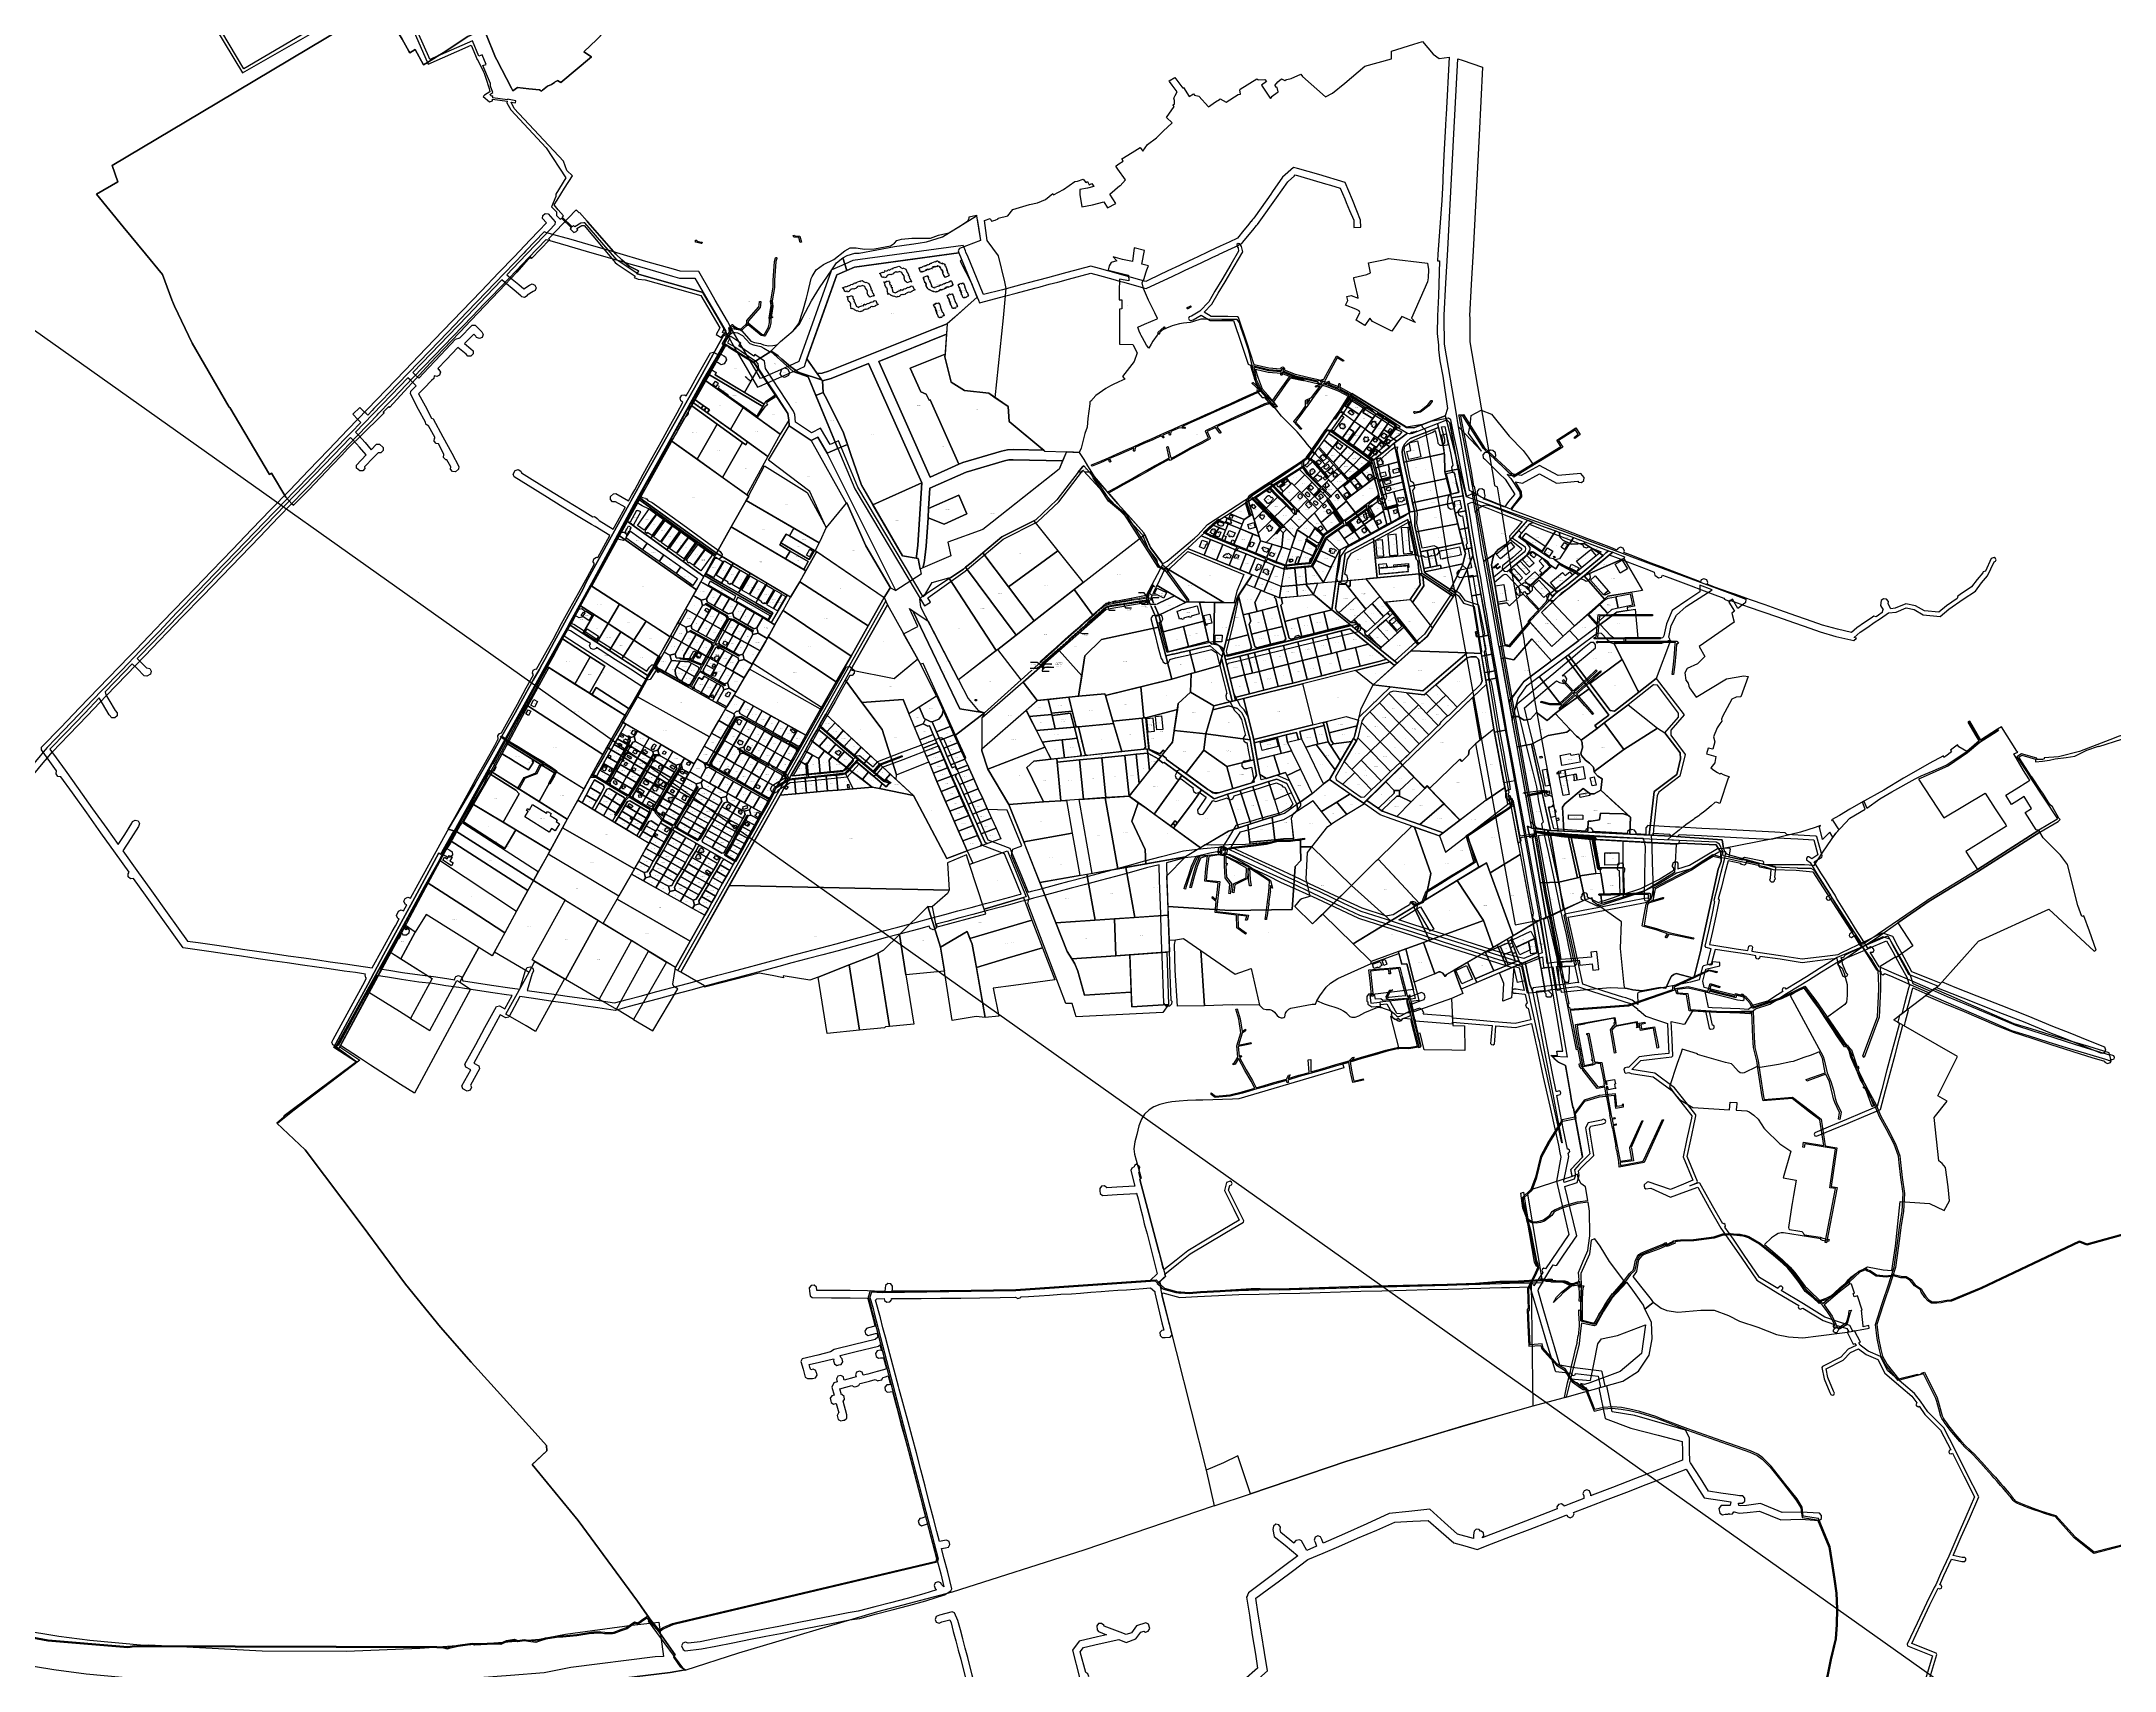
# Model space of a CAD drawing. Extents: x 896 to 2274771, y 652 to 548028.
# Drawn here: x 2230002 to 2236104, y 430780 to 435576 of the extents above; entities that cross this region are included whole.
import ezdxf
from ezdxf import colors
from ezdxf.entities.mleader import LeaderData, LeaderLine
from ezdxf.enums import TextEntityAlignment as Align
from ezdxf.math import Vec2, Vec3

# ---------------------------------------------------------------- set-up
doc = ezdxf.new("R2010")
doc.units = 0
doc.header["$MEASUREMENT"] = 0
for name, pattern in [('g5_01_5x1_5', [1.5, 0.75, -0.75]), ('g5_01x1', [1, 0.5, -0.5]), ('Штриховая_2', [4, 2, -2])]:
    doc.linetypes.add(name, pattern=pattern)
doc.layers.get('0').update_dxf_attribs({"linetype": 'CONTINUOUS'})
doc.layers.get('Defpoints').update_dxf_attribs({"linetype": 'CONTINUOUS'})
for name, color, linetype in [('07_Объекты электро передачи', 7, 'CONTINUOUS'), ('B', 254, 'CONTINUOUS'), ('C', 134, 'CONTINUOUS'), ('D', 1, 'CONTINUOUS'), ('ELEKTRO', 7, 'CONTINUOUS'), ('INHABITED', 14, 'CONTINUOUS'), ('LABELS', 254, 'CONTINUOUS'), ('MUNICIPAL', 14, 'CONTINUOUS'), ('P', 94, 'CONTINUOUS'), ('T', 1, 'CONTINUOUS'), ('U', 1, 'CONTINUOUS'), ('Z', 30, 'CONTINUOUS'), ('Опоры', 124, 'CONTINUOUS')]:
    doc.layers.add(name, color=color, linetype=linetype)
for name, color, linetype, lineweight in [('09_Путевое хозяйство', 7, 'CONTINUOUS', 0), ('10_Границы покрытий и угодий', 7, 'CONTINUOUS', 0), ('11_Гидрография', 7, 'CONTINUOUS', 0), ('44_Крышки колодцев', 7, 'CONTINUOUS', 0), ('Code', 2, 'CONTINUOUS', 0), ('Height', 5, 'CONTINUOUS', 0), ('Name', 3, 'CONTINUOUS', 0), ('дорога', 5, 'CONTINUOUS', 0), ('канава', 5, 'CONTINUOUS', 0), ('люк', 5, 'CONTINUOUS', 0), ('стб', 5, 'CONTINUOUS', 0), ('Точки_Рел', 7, 'CONTINUOUS', 0), ('Электрик', 7, 'CONTINUOUS', 20)]:
    doc.layers.add(name, color=color, linetype=linetype, lineweight=lineweight)
doc.styles.add('D431', font='')
doc.styles.add('LIKE11', font='txt', dxfattribs={"height": 0.8})
doc.styles.add('ГОСТ_ЭССП', font='isocpeur.ttf', dxfattribs={"oblique": 10})
doc.styles.add('Н-2.5мм', font='isocpeur.ttf', dxfattribs={"oblique": 15, "height": 2.5})
doc.styles.get('D431').set_extended_font_data('D431', italic=True)
doc.dimstyles.new('Н-2.5мм_ISO', dxfattribs={"dimtxt": 2.5, "dimasz": 2, "dimexe": 1, "dimexo": 1, "dimgap": 1, "dimtad": 1, "dimtoh": 1, "dimdec": 0, "dimzin": 0, "dimtxsty": 'Н-2.5мм', "dimblk": 'OBLIQUE', "dimcen": 0, "dimdle": 1.2, "dimclrd": 256, "dimclre": 256, "dimclrt": 7, "dimadec": 1, "dimazin": 0, "dimtfac": 1, "dimtdec": 0, "dimtmove": 0, "dimatfit": 3, "dimldrblk": 'OBLIQUE', "dimfxl": 1, "dimtolj": 1, "dimtzin": 0, "dimlwd": 15, "dimlwe": 15, "dimarcsym": 0})

# ---------------------------------------------------------------- blocks, each defined once
blk = doc.blocks.new('g5_108a')
h = blk.add_hatch(color=255)
edge = h.paths.add_edge_path()
edge.add_arc((0, 0), 0.212, 0, 360)
edge = h.paths.add_edge_path(flags=16)
edge.add_arc((0, 0), 0.0975, 0, 360)
h = blk.add_hatch(color=0)
edge = h.paths.add_edge_path()
edge.add_arc((0, 0), 0.06, 0, 360)
at = {"color": 0}
for radius in [0.25, 0.06]:
    blk.add_circle((0, 0), radius, dxfattribs=at)
blk = doc.blocks.new('g5_115_2')
at = {"color": 0}
for points in [[(0, 0), (2, 0)], [(1.4, -0.2), (1.6, 0), (1.4, 0.2)], [(1.6, -0.4), (2, 0), (1.6, 0.4)]]:
    blk.add_lwpolyline(points, dxfattribs=at)
blk = doc.blocks.new('500_330_1')
at = {"linetype": 'Continuous', "lineweight": -2}
h = blk.add_hatch(color=0, dxfattribs=at)
h.dxf.hatch_style = 1
edge = h.paths.add_edge_path()
edge.add_arc((0, 0), 0.3, 0, 360)
at = {"color": 0, "linetype": 'Continuous', "lineweight": -2}
blk.add_circle((0, 0), 0.3, dxfattribs=at)
at = {"color": 0, "linetype": 'Continuous', "lineweight": -2, "style": 'D431', "flags": 1}
for tag, p in [('Номер', (-1, -1)), ('Номер_рабочей_станции', (-1, -3.5))]:
    blk.add_attdef(tag, text='', height=2, dxfattribs=at).set_placement(p, align=Align.RIGHT)
at = {"color": 0, "linetype": 'Continuous', "lineweight": -2, "style": 'D431'}
blk.add_attdef('Высота', (1, -1), '', height=2, dxfattribs=at)
at = {"color": 0, "linetype": 'Continuous', "lineweight": -2, "style": 'D431', "flags": 1}
blk.add_attdef('Код', (0, -3.5), '', height=2, dxfattribs=at)
blk = doc.blocks.new('g5_117')
h = blk.add_hatch(color=255)
h.paths.add_polyline_path([(-0.3, 0.4), (0.4, -0.3, 0.177899), (0.5, 0, 0.639215)])
h.paths.add_polyline_path([(-0.4, 0.3, 0.177899), (-0.5, 0, 0.639215), (0.3, -0.4)])
at = {"color": 0}
blk.add_lwpolyline([(0.4, -0.4), (-0.4, 0.4)], dxfattribs=at)
blk.add_circle((0, 0), 0.5, dxfattribs=at)
blk = doc.blocks.new('*U6')
h = blk.add_hatch(color=253)
h.dxf.hatch_style = 1
h.paths.add_polyline_path([(2, 0), (-1, -2), (-2, 1), (1, 2)])
h.paths.add_polyline_path([(1, -3), (2, -6), (4, -5), (3, -2)])
at = {"color": 6, "linetype": 'Штриховая_2', "lineweight": 15, "ltscale": 0.15}
for p, q in [((2, 1), (-2, -1)), ((1, -2), (-1, 2)), ((5, -3), (0, -5)), ((1, -2), (4, -7))]:
    blk.add_line(p, q, dxfattribs=at)
at = {"color": 6, "lineweight": 40}
blk.add_lwpolyline([(2, 0), (-1, -2), (-2, 1), (1, 2)], close=True, dxfattribs=at)
blk.add_lwpolyline([(1, -3), (2, -6), (4, -5), (3, -2), (1, -3)], dxfattribs=at)
blk = doc.blocks.new('*U9')
at = {"layer": 'Опоры', "color": 30, "lineweight": 50, "true_color": 0xf26722}
for points in [[(-4, 1), (0, 4)], [(-4, 1), (0, -4)], [(0, 4), (4, 0)], [(0, -4), (4, 0)]]:
    blk.add_lwpolyline(points, dxfattribs=at)
at = {"layer": 'Опоры', "color": 7}
for points in [[(-2, 2), (2, -2)], [(1, 1), (-1, -1)]]:
    blk.add_lwpolyline(points, dxfattribs=at)
blk = doc.blocks.new('*U12')
at = {"layer": 'Опоры', "color": 30, "lineweight": 50, "true_color": 0xf26722}
for points in [[(-4, 0), (0, 4)], [(4, 0), (0, 4)], [(-1, -4), (-4, 0)], [(-1, -4), (4, 0)]]:
    blk.add_lwpolyline(points, dxfattribs=at)
at = {"layer": 'Опоры', "color": 7}
for points in [[(-2, -2), (2, 2)], [(-1, 1), (1, -1)]]:
    blk.add_lwpolyline(points, dxfattribs=at)
blk = doc.blocks.new('_Oblique')
at = {"color": 0, "linetype": 'ByBlock', "lineweight": -2}
blk.add_line((-0.5, -0.5), (0.5, 0.5), dxfattribs=at)
blk = doc.blocks.new('*D11')
at = {"lineweight": 15, "transparency": 16777216}
for p, q in [((2232948.3, 433732.3), (2232951.8, 433728.2)), ((2232951.1, 433728.9), (2232949.6, 433727.7)), ((2232949.8, 433733.6), (2232953.3, 433729.5)), ((2232952.6, 433730.2), (2232951.1, 433728.9)), ((2232952.6, 433730.2), (2232954.2, 433731.5))]:
    blk.add_line(p, q, dxfattribs=at)
at = {"layer": 'Defpoints', "color": 0, "transparency": 16777216}
for p in [(2232947.7, 433733, 35.7), (2232949.2, 433734.3, 35.7), (2232951.1, 433728.9)]:
    blk.add_point(p, dxfattribs=at)
at = {"lineweight": 15, "transparency": 16777216, "xscale": 2, "yscale": 2, "zscale": 2}
for p, rotation in [((2232951.1, 433728.9), 40.16266747843387), ((2232952.6, 433730.2), 220.1626674784338)]:
    blk.add_blockref('_Oblique', p, dxfattribs=dict(at, rotation=rotation))
at = {"color": 7, "transparency": 16777216, "insert": (2232950.4, 433731.3), "char_height": 2.5, "attachment_point": 5, "rotation": 40.16267, "style": 'Н-2.5мм'}
blk.add_mtext('\\A1;2', dxfattribs=at)
blk = doc.blocks.new('*U13')
at = {"layer": 'Опоры', "color": 30, "lineweight": 50, "true_color": 0xf26722}
for points in [[(-3, 2), (2, 4)], [(-2, -3), (-3, 2)], [(3, -2), (2, 4)], [(-2, -3), (3, -2)]]:
    blk.add_lwpolyline(points, dxfattribs=at)
at = {"layer": 'Опоры', "color": 7}
for points in [[(-3, -1), (3, 1)], [(0, 2), (0, -2)]]:
    blk.add_lwpolyline(points, dxfattribs=at)
blk = doc.blocks.new('*D14')
at = {"lineweight": 15, "transparency": 16777216}
for p, q in [((2232943.6, 433740.5), (2232946.2, 433742.8)), ((2232944.6, 433743), (2232949.7, 433737.3)), ((2232947.1, 433736.6), (2232949.7, 433738.9))]:
    blk.add_line(p, q, dxfattribs=at)
at = {"layer": 'Defpoints', "color": 0, "transparency": 16777216}
for p in [(2232942.9, 433739.8), (2232946.4, 433735.9), (2232948.9, 433738.2)]:
    blk.add_point(p, dxfattribs=at)
at = {"lineweight": 15, "transparency": 16777216, "xscale": 2, "yscale": 2, "zscale": 2}
for p, rotation in [((2232945.4, 433742.1), 131.9284233079721), ((2232948.9, 433738.2), 311.9284233079721)]:
    blk.add_blockref('_Oblique', p, dxfattribs=dict(at, rotation=rotation))
at = {"color": 7, "transparency": 16777216, "insert": (2232948.6, 433742), "char_height": 2.5, "attachment_point": 5, "rotation": 311.92842, "style": 'Н-2.5мм'}
blk.add_mtext('\\A1;5', dxfattribs=at)
blk = doc.blocks.new('*D15')
at = {"lineweight": 15, "transparency": 16777216}
for p, q in [((2233257.2, 433940.4), (2233262, 433939.5)), ((2233261.3, 433940.9), (2233258.9, 433927.7)), ((2233255.2, 433929.6), (2233260.1, 433928.7))]:
    blk.add_line(p, q, dxfattribs=at)
at = {"layer": 'Defpoints', "color": 0, "transparency": 16777216}
for p in [(2233256.2, 433940.6), (2233254.2, 433929.8), (2233259.1, 433928.9)]:
    blk.add_point(p, dxfattribs=at)
at = {"lineweight": 15, "transparency": 16777216, "xscale": 2, "yscale": 2, "zscale": 2}
for p, rotation in [((2233261.1, 433939.7), 79.71814183815101), ((2233259.1, 433928.9), 259.718141838151)]:
    blk.add_blockref('_Oblique', p, dxfattribs=dict(at, rotation=rotation))
at = {"color": 7, "transparency": 16777216, "insert": (2233257.8, 433934.4), "char_height": 2.5, "attachment_point": 5, "rotation": 79.71814, "style": 'Н-2.5мм'}
blk.add_mtext('\\A1;11', dxfattribs=at)
blk = doc.blocks.new('*D20')
at = {"lineweight": 15, "transparency": 16777216}
for p, q in [((2232947.1, 433736.6), (2232949.7, 433738.8)), ((2232948.1, 433739.1), (2232951.7, 433735)), ((2232949.1, 433734.4), (2232951.7, 433736.6))]:
    blk.add_line(p, q, dxfattribs=at)
at = {"layer": 'Defpoints', "color": 0, "transparency": 16777216}
for p in [(2232946.4, 433735.9), (2232948.4, 433733.7), (2232950.9, 433735.9)]:
    blk.add_point(p, dxfattribs=at)
at = {"lineweight": 15, "transparency": 16777216, "xscale": 2, "yscale": 2, "zscale": 2}
for p, rotation in [((2232948.9, 433738.2), 131.5674610395157), ((2232950.9, 433735.9), 311.5674610395157)]:
    blk.add_blockref('_Oblique', p, dxfattribs=dict(at, rotation=rotation))
at = {"color": 7, "transparency": 16777216, "insert": (2232951.6, 433738.6), "char_height": 2.5, "attachment_point": 5, "rotation": 311.56746, "style": 'Н-2.5мм'}
blk.add_mtext('\\A1;3', dxfattribs=at)

msp = doc.modelspace()

# ---------------------------------------------------------------- linework, layer by layer
at = {"color": 5, "lineweight": 70}
msp.add_lwpolyline([(2233141.481, 433912.721), (2233141.741, 433911.244), (2233139.772, 433910.898), (2233139.512, 433912.375)], close=True, dxfattribs=at)
at = {"layer": '07_Объекты электро передачи', "color": 1, "linetype": 'Continuous', "lineweight": 20, "flags": 128}
msp.add_lwpolyline([(2233272.879, 433974.958), (2233256.132, 433940.635), (2233270.498, 433933.446)], dxfattribs=at)
at = {"layer": '07_Объекты электро передачи', "color": 7, "linetype": 'g5_01x1', "lineweight": 20, "flags": 128}
for points in [[(2233256.132, 433940.635), (2233257.771, 433943.828)], [(2233270.498, 433933.446), (2233271.704, 433929.773)]]:
    msp.add_lwpolyline(points, dxfattribs=at)
at = {"layer": '10_Границы покрытий и угодий', "color": 7, "linetype": 'g5_01_5x1_5', "lineweight": 20, "flags": 128}
for points in [[(2232943.495, 433749.552), (2232959.626, 433763.334), (2232975.185, 433776.588), (2232990.052, 433790.88), (2233006.077, 433805.474), (2233025.122, 433822.123), (2233041.008, 433836.281), (2233058.381, 433851.407), (2233073.638, 433865.437), (2233085.145, 433874.863), (2233098.525, 433886.277), (2233113.341, 433900.098), (2233133.077, 433915.797), (2233143.286, 433919.011), (2233164.7, 433922.967), (2233188.476, 433926.952), (2233210.527, 433930.973), (2233233.644, 433934.039), (2233247.261, 433936.267), (2233254.312, 433937.792), (2233257.136, 433940.025), (2233261.078, 433944.842), (2233275.13, 433973.954)], [(2233260.012, 433929.769), (2233256.053, 433931.394), (2233249.718, 433930.988), (2233233.726, 433928.646), (2233210.64, 433925.159), (2233189.504, 433921.623), (2233164.744, 433918.248), (2233144.409, 433914.552), (2233134.519, 433911.219), (2233115.374, 433895.702), (2233100.66, 433881.619), (2233087.635, 433870.765), (2233077.287, 433861.367), (2233061.519, 433847.224), (2233044.067, 433832.154), (2233028.644, 433817.54), (2233009.744, 433800.655), (2232993.477, 433786.287), (2232978, 433772.717), (2232962.523, 433759.46), (2232946.955, 433745.898)]]:
    msp.add_lwpolyline(points, dxfattribs=at)
at = {"layer": '11_Гидрография', "color": 92, "linetype": 'Continuous', "lineweight": 20, "flags": 128}
for points in [[(2233272.099, 433975.193), (2233255.306, 433940.767), (2233232.892, 433937.179), (2233210.607, 433933.526), (2233188.027, 433929.055), (2233164.52, 433924.628), (2233156.601, 433923.609), (2233154.525, 433927.274), (2233165.355, 433929.869)], [(2233141.368, 433924.96), (2233144.817, 433925.324), (2233146.025, 433924.487), (2233146.204, 433922.738), (2233136.531, 433920.18), (2233129.832, 433916.864), (2233112.019, 433901.414), (2233096.681, 433888.455), (2233083.806, 433876.659), (2233072.838, 433867.062), (2233057.201, 433852.622), (2233039.701, 433837.815), (2233023.621, 433824.143), (2233004.508, 433807.049), (2232988.601, 433792.204), (2232973.723, 433778.825), (2232958.492, 433765.158), (2232942.162, 433751.137)], [(2233091.827, 433865.604), (2233089.263, 433863.614), (2233087.658, 433865.476), (2233088.479, 433867.692), (2233102.118, 433879.379), (2233118.601, 433894.165), (2233134.977, 433909.212), (2233145.224, 433912.583), (2233164.844, 433915.788), (2233189.538, 433919.786), (2233211.002, 433922.27), (2233233.931, 433926.567), (2233255.549, 433929.379), (2233256.568, 433925.584)], [(2232948.185, 433743.893), (2232963.806, 433758.257), (2232978.822, 433771.367), (2232994.584, 433784.66), (2233011.126, 433799.305), (2233029.877, 433816.083), (2233045.524, 433830.334), (2233062.874, 433845.8), (2233080.218, 433860.071), (2233082.601, 433860.758), (2233083.977, 433858.778), (2233077.414, 433853.363)]]:
    msp.add_lwpolyline(points, dxfattribs=at)
at = {"layer": 'B', "linetype": 'Continuous'}
msp.add_lwpolyline([(2235012.59, 433708.2), (2235025.13, 433707.03), (2235003.46, 433646.25), (2234989.86, 433645.82), (2234989.72, 433645.76), (2234989.53, 433645.59), (2234977.65, 433640.33), (2234949.79, 433588.96), (2234946.6, 433580.91), (2234947.77, 433574.64), (2234942.05, 433567.32), (2234934.05, 433555.6), (2234923.55, 433529.23), (2234927.12, 433514.25), (2234921.77, 433492.9), (2234921.5, 433492.96), (2234921.43, 433492.67), (2234907.94, 433495.39), (2234902.95, 433478.84), (2234930.4, 433471), (2234926.95, 433453.35), (2234926.72, 433452.19), (2234915.82, 433437.97), (2234924.2, 433430.71), (2234934.99, 433423.99), (2234941.93, 433420.37), (2234944.95, 433421.52), (2234952.07, 433418.51), (2234970.72, 433411.24), (2234966.58, 433407.2), (2234941.46, 433332.42), (2234933.63, 433335.8), (2234931.04, 433336.44), (2234927.37, 433335.83), (2234916.12, 433325.88), (2234903.96, 433315.16), (2234898.22, 433310.1), (2234883.52, 433299.52), (2234879.8, 433296.84), (2234872.47, 433291.57), (2234867.82, 433288.22), (2234864.31, 433285.69), (2234842.13, 433269.72), (2234834.83, 433264.47), (2234831.36, 433261.71), (2234822.13, 433254.38), (2234799.76, 433236.63), (2234789.06, 433226.76), (2234822.31, 433224.94), (2234820.83, 433214.57), (2234813.53, 433212.57), (2234810.41, 433158.23), (2234808.77, 433129.84), (2234723.12, 433076.61), (2234582.04, 433033.94), (2234568.02, 433043.94), (2234566.62, 433055.26), (2234546.03, 433049.13), (2234422.47, 432991.62), (2234441.82, 432881.7), (2234492.31, 432586.35), (2234452.64, 432587.86), (2234453.42, 432583.24), (2234467.19, 432571.01), (2234487.8, 432560.89), (2234503.72, 432471.37), (2234504.74, 432462.9), (2234509.52, 432439.03), (2234511.08, 432435.29), (2234537.32, 432293.15), (2234537.68, 432291.17), (2234519.33, 432271.84), (2234508.48, 432260.42), (2234503.39, 432255.06), (2234503.8, 432252.61), (2234504.78, 432246.69), (2234506.51, 432236.28), (2234506.8, 432234.52), (2234388.99, 432196.2), (2234376.31, 432182.89), (2234420.31, 431920.67), (2234386.2, 431921.16), (2234391.51, 431558.66), (2234194.78, 431502.73), (2233844.07, 431396.18), (2233560.58, 431300.49), (2233523.27, 431412.46), (2233481.02, 431391.65), (2233429.95, 431370.37), (2233454.05, 431264.54), (2233069.94, 431134.89), (2232682.17, 431011), (2232462.39, 430952.44), (2232053.85, 430831.47), (2231895.39, 430779.99), (2231862.05, 430825.3), (2231788.75, 430924.9), (2231795.87, 430927.41), (2231756.02, 430983.97), (2231581.95, 431221.34), (2231446.24, 431386.8), (2231454.8, 431394.66), (2231489.46, 431426.42), (2231488.99, 431442.54), (2231454.85, 431480.31), (2231324.48, 431623.68), (2231267.12, 431688.25), (2231176.13, 431790.57), (2231073.28, 431917.83), (2230946.17, 432090.72), (2230778.72, 432313.22), (2230695.09, 432391.31), (2230709.66, 432403.51), (2230714.95, 432407.94), (2230716.69, 432413.36), (2230782.62, 432462.63), (2230929.79, 432571.91), (2230868.33, 432616.75), (2231068.78, 432976.46), (2231129.63, 433088.11), (2231173.17, 433165.56), (2231201.94, 433224.59), (2231497.99, 433760.02), (2231552.83, 433857.06), (2231621.68, 433982.41), (2231746.94, 434213.83), (2231839.09, 434378.51), (2231949, 434578.13), (2231980.05, 434631.41), (2232011.01, 434687.32), (2232017.26, 434697.66), (2232031.42, 434715.88), (2232029.43, 434732.59), (2232058.57, 434727.41), (2232063.85, 434723.95), (2232089.92, 434694.09), (2232100.86, 434690.04), (2232118.11, 434686.6), (2232127.57, 434683.36), (2232142.03, 434680.44), (2232154.59, 434681.3), (2232160.57, 434682.51), (2232168.91, 434684.21), (2232177.33, 434692.76), (2232214.79, 434724.64), (2232231.44, 434745.93), (2232242.8, 434781.96), (2232254.18, 434820.72), (2232257.52, 434835.95), (2232267.24, 434878.18), (2232270.84, 434884.43), (2232282.14, 434904.05), (2232304.24, 434919.2), (2232333.9, 434934.45), (2232366.3, 434960.25), (2232382.02, 434968.55), (2232400.06, 434968.53), (2232405.51, 434967.6), (2232424.86, 434964.28), (2232454.13, 434965.32), (2232501.04, 434974.3), (2232513.07, 434982.6), (2232520, 434989.81), (2232533.76, 434994.16), (2232563.96, 434996.96), (2232567.94, 434997.32), (2232618.63, 434997.57), (2232642.65, 435006.25), (2232673.16, 435012.88), (2232706.89, 435033.67), (2232728.72, 435048.02), (2232732.66, 435056.18), (2232732.16, 435059.51), (2232753.68, 435064.78), (2232754.11, 435062.76), (2232755.22, 435055.96), (2232756.79, 435047.01), (2232759.75, 435029.86), (2232766.02, 434990.49), (2232704.52, 434966.95), (2232699.78, 434959.51), (2232702.2, 434953.66), (2232711.06, 434932.2), (2232739.27, 434864.06), (2232756.06, 434823.22), (2232667.41, 434744.64), (2232661.28, 434647.8), (2232679.99, 434573.49), (2232718.63, 434549.04), (2232790.62, 434540.33), (2232809.4, 434527.34), (2232847.25, 434501.19), (2232850.47, 434457.48), (2232955.03, 434370.15), (2233019.31, 434368.5), (2233056.66, 434366.35), (2233069.6, 434345.5), (2233081.25, 434326.65), (2233092.93, 434307.81), (2233100.29, 434295.87), (2233135.07, 434255.41), (2233145.42, 434243.38), (2233169.85, 434214.94), (2233208.23, 434172.31), (2233246.63, 434129.69), (2233266.7, 434086.08), (2233299.26, 434042.16), (2233301.82, 434038.74), (2233315.43, 434046.26), (2233395.54, 434113.48), (2233405.75, 434122.89), (2233433.86, 434153.63), (2233478.82, 434183.42), (2233650.57, 434295.41), (2233724.47, 434346.19), (2233743.99, 434371.16), (2233741.32, 434374.42), (2233751.12, 434388.16), (2233858.9, 434539.29), (2234019.4, 434440.11), (2234040.9, 434438.26), (2234133.4, 434474.25), (2234195.57, 434236.2), (2234476.74, 434136.78), (2234737.84, 434038.01), (2234931.67, 433966.25), (2235018.9, 433934.67), (2235017.83, 433924.47), (2235015.27, 433922.53), (2235011.59, 433919.73), (2234995.05, 433907.17), (2234978.99, 433934.5), (2234968.58, 433925.23), (2234984.76, 433898.64), (2234977.56, 433892.7), (2234983.6, 433867.01), (2234880.97, 433795.29), (2234897.95, 433765.47), (2234876.18, 433743.6), (2234845.97, 433730.11), (2234838.68, 433717.83), (2234841.98, 433695.37), (2234848.3, 433686.65), (2234850.71, 433678.08), (2234852.14, 433672.99), (2234871.77, 433645.38), (2234961.45, 433699.26)], close=True, dxfattribs=at)
at = {"layer": 'C', "linetype": 'Continuous'}
for points in [[(2232011.01, 434687.32), (2232017.26, 434697.67), (2232031.42, 434715.88), (2232037.87, 434719.57), (2232043.85, 434719.8), (2232051.15, 434718.02), (2232065.01, 434710.45), (2232087.14, 434687.12), (2232097.31, 434683.4), (2232119.29, 434677.73), (2232128.44, 434673.61), (2232144.5, 434663.91), (2232149.92, 434664.97), (2232151.66, 434662.98), (2232170.08, 434650.47), (2232180.8, 434640.84), (2232207.45, 434618.15), (2232228.1, 434603.45), (2232235.01, 434600.73), (2232298.2, 434580.29), (2232300.7, 434576.69), (2232303.23, 434542.87), (2232281.33, 434534.03), (2232258.65, 434588.45), (2232214.97, 434604.64), (2232148.72, 434663.33), (2232099, 434632.34), (2232017.69, 434683.23)], [(2232281.33, 434534.03), (2232303.23, 434542.87), (2232308.78, 434531.91), (2232308.77, 434531.91), (2232361.98, 434426.73), (2232374.66, 434389.39), (2232346.24, 434378.26)], [(2232267.34, 434401.13), (2232370.89, 434216.47), (2232372.28, 434218.14), (2232428.2, 434091.72), (2232500.88, 433967.76), (2232516.95, 433959.46), (2232315.02, 434364.48), (2232287.07, 434411.35)], [(2231068.78, 432976.47), (2230870.14, 432616.66), (2230877.27, 432611), (2230882.06, 432619.9), (2230966.07, 432776.45), (2231029.56, 432894.77), (2231072.2, 432974.2)], [(2233345.27, 432736.39), (2233339.03, 432841.92), (2233336.94, 432917.2), (2233340.07, 432931.59), (2233362.97, 432935.1), (2233414.7, 432899.62), (2233424.88, 432736.78)]]:
    msp.add_lwpolyline(points, close=True, dxfattribs=at)
at = {"layer": 'D', "linetype": 'Continuous'}
for points in [[(2232585.12, 434908.21), (2232585.3, 434908.28), (2232585.37, 434909.56), (2232587.9, 434910.57), (2232591.33, 434911.8), (2232591.63, 434911.07), (2232597.57, 434913.44), (2232597.24, 434914.26), (2232600.62, 434915.62), (2232606.76, 434918.09), (2232610.08, 434919.4), (2232610.41, 434918.59), (2232616.37, 434920.98), (2232616.04, 434921.77), (2232619.37, 434923.1), (2232622.17, 434924.19), (2232632.3, 434928.23), (2232632.64, 434927.39), (2232635.63, 434928.57), (2232635.23, 434929.59), (2232637.94, 434930.65), (2232639.04, 434929.94), (2232642.48, 434928.45), (2232645.38, 434927.3), (2232645.34, 434925.87), (2232652.02, 434922.98), (2232652.96, 434924.01), (2232655.75, 434922.73), (2232659.19, 434921.24), (2232660.51, 434920.89), (2232661.55, 434918.15), (2232660.59, 434917.77), (2232661.77, 434914.86), (2232662.6, 434915.18), (2232666.67, 434904.97), (2232667.75, 434902.21), (2232669.06, 434898.88), (2232668.27, 434898.58), (2232670.58, 434892.58), (2232671.42, 434892.9), (2232672.76, 434889.58), (2232673.81, 434886.99), (2232672.88, 434886.02), (2232672.94, 434885.87), (2232662.22, 434881.7), (2232660.74, 434881.88), (2232659.78, 434884.28), (2232658.6, 434884.38), (2232657.63, 434886.82), (2232654.82, 434893.86), (2232653.86, 434896.25), (2232654.68, 434897.16), (2232652.43, 434902.74), (2232651.24, 434902.84), (2232650.22, 434905.33), (2232648.71, 434909.24), (2232647.5, 434908.74), (2232646.4, 434911.46), (2232647.49, 434912.4), (2232640.59, 434915.34), (2232640.68, 434913.93), (2232637.96, 434912.83), (2232637.46, 434914.1), (2232633.58, 434912.56), (2232631.08, 434911.52), (2232630.25, 434912.34), (2232624.61, 434910.11), (2232624.53, 434908.93), (2232622.14, 434907.98), (2232615.08, 434905.21), (2232612.66, 434904.19), (2232611.74, 434905), (2232605.81, 434902.65), (2232605.72, 434901.44), (2232603.31, 434900.52), (2232596.24, 434897.71), (2232593.88, 434896.74), (2232592.89, 434897.52), (2232590.57, 434896.59), (2232589.5, 434897.65), (2232589.34, 434897.59)], [(2232585.12, 434908.21), (2232588.33, 434909.5), (2232587.9, 434910.57), (2232591.33, 434911.8), (2232591.63, 434911.07), (2232597.57, 434913.44), (2232597.24, 434914.26), (2232600.62, 434915.62), (2232601.05, 434914.56), (2232607.19, 434917.01), (2232606.76, 434918.09), (2232610.08, 434919.4), (2232610.41, 434918.59), (2232616.37, 434920.98), (2232616.04, 434921.77), (2232619.37, 434923.1), (2232619.8, 434922.04), (2232622.59, 434923.15), (2232622.17, 434924.19), (2232632.3, 434928.23), (2232632.64, 434927.39), (2232635.63, 434928.57), (2232639.04, 434929.94), (2232642.48, 434928.45), (2232642, 434927.32), (2232645.34, 434925.87), (2232652.02, 434922.98), (2232655.25, 434921.58), (2232655.75, 434922.73), (2232659.19, 434921.24), (2232660.59, 434917.77), (2232661.77, 434914.86), (2232662.6, 434915.18), (2232666.67, 434904.97), (2232665.62, 434904.56), (2232666.7, 434901.8), (2232667.75, 434902.21), (2232669.06, 434898.88), (2232668.27, 434898.58), (2232670.58, 434892.58), (2232671.42, 434892.9), (2232672.76, 434889.58), (2232671.67, 434889.16), (2232672.88, 434886.02), (2232672.94, 434885.87), (2232662.22, 434881.7), (2232661, 434884.76), (2232659.78, 434884.28), (2232658.6, 434887.22), (2232657.63, 434886.82), (2232654.82, 434893.86), (2232655.85, 434894.27), (2232654.68, 434897.16), (2232655.93, 434897.67), (2232653.68, 434903.24), (2232652.43, 434902.74), (2232651.26, 434905.74), (2232650.22, 434905.33), (2232648.71, 434909.24), (2232647.49, 434912.4), (2232640.59, 434915.34), (2232637.46, 434914.1), (2232633.58, 434912.56), (2232633.21, 434913.52), (2232630.25, 434912.34), (2232629.75, 434913.6), (2232624.11, 434911.36), (2232624.61, 434910.11), (2232621.75, 434908.97), (2232622.14, 434907.98), (2232615.08, 434905.21), (2232614.7, 434906.17), (2232611.74, 434905), (2232611.24, 434906.26), (2232605.31, 434903.9), (2232605.81, 434902.65), (2232602.92, 434901.5), (2232603.31, 434900.52), (2232596.24, 434897.71), (2232595.85, 434898.7), (2232592.89, 434897.52), (2232592.39, 434898.79), (2232589.34, 434897.59)], [(2232609.25, 434886.17), (2232610.68, 434885.98), (2232611.68, 434883.37), (2232613, 434880.01), (2232612.19, 434879.7), (2232614.53, 434873.79), (2232615.34, 434874.11), (2232616.67, 434870.77), (2232617.75, 434868.06), (2232621.85, 434857.84), (2232620.89, 434857.45), (2232622.08, 434854.48), (2232630.01, 434851.09), (2232632.95, 434852.26), (2232632.6, 434853.15), (2232642.81, 434857.23), (2232645.08, 434858.13), (2232648.41, 434859.47), (2232648.75, 434858.62), (2232655.6, 434861.37), (2232655.27, 434862.19), (2232658.63, 434863.5), (2232663.87, 434865.6), (2232667.2, 434866.94), (2232667.53, 434866.11), (2232674.41, 434868.88), (2232674.1, 434869.67), (2232677.43, 434871.01), (2232679.57, 434871.88), (2232680.67, 434870.97), (2232684.89, 434860.37), (2232684.62, 434858.79), (2232682.65, 434858), (2232682.46, 434856.89), (2232678.23, 434855.26), (2232672.13, 434852.78), (2232669.73, 434851.76), (2232668.83, 434852.58), (2232663.66, 434850.54), (2232663.69, 434849.34), (2232659.45, 434847.69), (2232653.33, 434845.23), (2232650.96, 434844.21), (2232650.08, 434845.04), (2232644.93, 434842.96), (2232644.85, 434841.77), (2232642.36, 434840.81), (2232638.1, 434839.08), (2232635.49, 434838), (2232634.58, 434838.9), (2232633.07, 434838.29), (2232628.65, 434840.2), (2232627.65, 434839.32), (2232625.2, 434840.39), (2232617.69, 434843.85), (2232615.2, 434844.84), (2232615.12, 434846.18), (2232610.74, 434848.08), (2232610.17, 434849.55), (2232608.82, 434849.61), (2232607.85, 434852.24), (2232606.15, 434856.52), (2232605.11, 434859), (2232605.9, 434859.84), (2232603.68, 434865.49), (2232602.52, 434865.54), (2232601.6, 434867.97), (2232598.78, 434875.03), (2232597.77, 434877.45), (2232598.59, 434878.3), (2232597.66, 434880.77), (2232598.61, 434881.95)], [(2232609.25, 434886.17), (2232610.68, 434885.98), (2232611.68, 434883.37), (2232613, 434880.01), (2232612.19, 434879.7), (2232614.53, 434873.79), (2232615.34, 434874.11), (2232616.67, 434870.77), (2232617.75, 434868.06), (2232621.85, 434857.84), (2232622.58, 434855.93), (2232622.08, 434854.48), (2232630.01, 434851.09), (2232630.69, 434852.41), (2232632.6, 434853.15), (2232642.81, 434857.23), (2232645.08, 434858.13), (2232648.41, 434859.47), (2232648.75, 434858.62), (2232655.6, 434861.37), (2232655.27, 434862.19), (2232658.63, 434863.5), (2232663.87, 434865.6), (2232667.2, 434866.94), (2232667.53, 434866.11), (2232674.41, 434868.88), (2232674.1, 434869.67), (2232677.43, 434871.01), (2232679.57, 434871.88), (2232680.67, 434870.97), (2232684.89, 434860.37), (2232684.62, 434858.79), (2232682.65, 434858), (2232682.46, 434856.89), (2232678.23, 434855.26), (2232672.13, 434852.78), (2232669.73, 434851.76), (2232668.83, 434852.58), (2232663.66, 434850.54), (2232663.69, 434849.34), (2232659.45, 434847.69), (2232653.33, 434845.23), (2232650.96, 434844.21), (2232650.08, 434845.04), (2232644.93, 434842.96), (2232644.85, 434841.77), (2232642.36, 434840.81), (2232638.1, 434839.08), (2232635.49, 434838), (2232634.58, 434838.9), (2232633.07, 434838.29), (2232628.65, 434840.2), (2232627.65, 434839.32), (2232625.2, 434840.39), (2232617.69, 434843.85), (2232615.2, 434844.84), (2232615.12, 434846.18), (2232610.74, 434848.08), (2232610.17, 434849.55), (2232608.82, 434849.61), (2232607.85, 434852.24), (2232606.15, 434856.52), (2232605.11, 434859), (2232605.9, 434859.84), (2232603.68, 434865.49), (2232602.52, 434865.54), (2232601.6, 434867.97), (2232598.78, 434875.03), (2232597.77, 434877.45), (2232598.59, 434878.3), (2232597.66, 434880.77), (2232598.61, 434881.95)], [(2232609.25, 434886.17), (2232610.54, 434882.92), (2232611.68, 434883.37), (2232613, 434880.01), (2232612.19, 434879.7), (2232614.53, 434873.79), (2232615.34, 434874.11), (2232616.67, 434870.77), (2232615.62, 434870.35), (2232616.71, 434867.64), (2232617.75, 434868.06), (2232621.85, 434857.84), (2232622.58, 434855.93), (2232622.08, 434854.48), (2232630.01, 434851.09), (2232630.69, 434852.41), (2232632.6, 434853.15), (2232642.81, 434857.23), (2232643.23, 434856.18), (2232645.49, 434857.08), (2232645.08, 434858.13), (2232648.41, 434859.47), (2232648.75, 434858.62), (2232655.6, 434861.37), (2232655.27, 434862.19), (2232658.63, 434863.5), (2232659.03, 434862.49), (2232664.28, 434864.55), (2232663.87, 434865.6), (2232667.2, 434866.94), (2232667.53, 434866.11), (2232674.41, 434868.88), (2232674.1, 434869.67), (2232677.43, 434871.01), (2232677.9, 434869.85), (2232680.67, 434870.97), (2232684.89, 434860.37), (2232682.14, 434859.28), (2232682.65, 434858), (2232677.89, 434856.11), (2232678.23, 434855.26), (2232672.13, 434852.78), (2232671.73, 434853.76), (2232668.83, 434852.58), (2232668.32, 434853.83), (2232663.17, 434851.74), (2232663.66, 434850.54), (2232659.05, 434848.67), (2232659.45, 434847.69), (2232653.33, 434845.23), (2232652.95, 434846.2), (2232650.08, 434845.04), (2232649.57, 434846.3), (2232644.42, 434844.21), (2232644.93, 434842.96), (2232641.98, 434841.76), (2232642.36, 434840.81), (2232638.1, 434839.08), (2232637.67, 434840.16), (2232634.58, 434838.9), (2232633.07, 434838.29), (2232628.65, 434840.2), (2232625.68, 434841.48), (2232625.2, 434840.39), (2232617.69, 434843.85), (2232618.13, 434844.86), (2232615.12, 434846.18), (2232610.74, 434848.08), (2232610.17, 434849.55), (2232608.94, 434852.67), (2232607.85, 434852.24), (2232606.15, 434856.52), (2232607.08, 434856.89), (2232605.9, 434859.84), (2232607.16, 434860.34), (2232604.93, 434865.99), (2232603.68, 434865.49), (2232602.54, 434868.35), (2232601.6, 434867.97), (2232598.78, 434875.03), (2232599.73, 434875.41), (2232598.59, 434878.3), (2232599.86, 434878.8), (2232598.61, 434881.95)], [(2232699.98, 434859.42), (2232702.27, 434860.33), (2232702.48, 434861.72), (2232705.02, 434862.7), (2232706.44, 434864.5), (2232708.88, 434864.11), (2232709.26, 434863.12), (2232714.37, 434865.14), (2232714.51, 434864.79), (2232716.04, 434864.57), (2232717.07, 434862.23), (2232716.92, 434862.17), (2232719.71, 434854.98), (2232718.59, 434854.55), (2232725.41, 434837.43), (2232726.52, 434837.86), (2232729.4, 434830.63), (2232729.55, 434830.69), (2232730.36, 434828.22), (2232729.4, 434827.12), (2232729.57, 434826.69), (2232724.48, 434824.66), (2232724.88, 434823.65), (2232723.39, 434821.75), (2232721.12, 434821.99), (2232718.64, 434821.02), (2232717.46, 434821.9), (2232715.2, 434821), (2232711.28, 434830.92), (2232709.38, 434832.46), (2232709.63, 434834.5), (2232705.39, 434845.35), (2232706.34, 434846.52), (2232705.05, 434849.76), (2232703.57, 434849.91), (2232702.72, 434851.99), (2232702.86, 434852.04)], [(2232699.98, 434859.42), (2232702.27, 434860.33), (2232705.31, 434861.54), (2232704.9, 434862.55), (2232706.44, 434864.5), (2232708.88, 434864.11), (2232709.26, 434863.12), (2232714.37, 434865.14), (2232715.71, 434861.7), (2232716.92, 434862.17), (2232719.71, 434854.98), (2232718.59, 434854.55), (2232725.41, 434837.43), (2232726.52, 434837.86), (2232729.4, 434830.63), (2232728.2, 434830.15), (2232729.57, 434826.69), (2232724.48, 434824.66), (2232724.88, 434823.65), (2232723.39, 434821.75), (2232721.03, 434822), (2232720.59, 434823.15), (2232715.2, 434821), (2232711.28, 434830.92), (2232709.38, 434832.46), (2232709.69, 434834.96), (2232710.76, 434835.39), (2232706.34, 434846.52), (2232705.05, 434849.76), (2232703.98, 434852.46), (2232702.86, 434852.04)], [(2232628.01, 434800.99), (2232633.15, 434802.98), (2232632.76, 434803.98), (2232634.5, 434805.93), (2232636.93, 434805.59), (2232637.33, 434804.59), (2232642.42, 434806.62), (2232643.81, 434803.16), (2232644.95, 434803.62), (2232647.83, 434796.39), (2232646.72, 434795.94), (2232653.56, 434778.96), (2232654.68, 434779.41), (2232657.64, 434772.15), (2232656.32, 434771.63), (2232657.65, 434768.29), (2232652.5, 434766.24), (2232652.92, 434765.2), (2232651.41, 434763.31), (2232649.13, 434763.65), (2232648.7, 434764.72), (2232643.27, 434762.56), (2232639.28, 434772.51), (2232637.39, 434774.02), (2232637.67, 434776.54), (2232638.74, 434776.96), (2232632.06, 434794.05), (2232630.9, 434793.59)], [(2232628.01, 434800.99), (2232630.31, 434801.88), (2232630.52, 434803.29), (2232632.99, 434804.24), (2232634.5, 434805.93), (2232636.93, 434805.59), (2232637.33, 434804.59), (2232642.42, 434806.62), (2232642.56, 434806.27), (2232644.1, 434806.04), (2232645.09, 434803.69), (2232644.95, 434803.62), (2232647.83, 434796.39), (2232646.72, 434795.94), (2232653.56, 434778.96), (2232654.68, 434779.41), (2232657.64, 434772.15), (2232657.78, 434772.21), (2232658.67, 434769.87), (2232657.5, 434768.67), (2232657.65, 434768.29), (2232652.5, 434766.24), (2232652.92, 434765.2), (2232651.41, 434763.31), (2232649.28, 434763.63), (2232646.67, 434762.61), (2232645.59, 434763.48), (2232643.27, 434762.56), (2232639.28, 434772.51), (2232637.39, 434774.02), (2232637.64, 434776.32), (2232633.41, 434786.91), (2232634.38, 434788.11), (2232633.13, 434791.32), (2232631.61, 434791.53), (2232630.76, 434793.53), (2232630.9, 434793.59)], [(2232667.85, 434828.02), (2232670.2, 434828.94), (2232670.4, 434830.29), (2232672.94, 434831.28), (2232674.31, 434833.05), (2232676.72, 434832.68), (2232677.13, 434831.68), (2232682.27, 434833.7), (2232682.41, 434833.35), (2232683.94, 434833.11), (2232684.89, 434830.8), (2232684.75, 434830.74), (2232687.63, 434823.44), (2232686.52, 434823), (2232693.27, 434805.97), (2232694.42, 434806.41), (2232697.27, 434799.23), (2232697.41, 434799.29), (2232698.34, 434796.85), (2232697.35, 434795.57), (2232697.48, 434795.23), (2232692.43, 434793.25), (2232692.81, 434792.22), (2232691.31, 434790.33), (2232689.24, 434790.58), (2232686.51, 434789.59), (2232685.38, 434790.5), (2232683.28, 434789.68), (2232679.28, 434799.54), (2232677.38, 434801.08), (2232677.65, 434803.27), (2232673.34, 434813.97), (2232674.34, 434815.14), (2232673.05, 434818.4), (2232671.55, 434818.54), (2232670.64, 434820.58), (2232670.78, 434820.64)], [(2232667.85, 434828.02), (2232673.19, 434830.12), (2232672.8, 434831.1), (2232674.31, 434833.05), (2232676.72, 434832.68), (2232677.13, 434831.68), (2232682.27, 434833.7), (2232683.62, 434830.29), (2232684.75, 434830.74), (2232687.63, 434823.44), (2232686.52, 434823), (2232693.27, 434805.97), (2232694.42, 434806.41), (2232697.27, 434799.23), (2232696.1, 434798.73), (2232697.48, 434795.23), (2232692.43, 434793.25), (2232692.81, 434792.22), (2232691.31, 434790.33), (2232689.04, 434790.6), (2232688.59, 434791.75), (2232683.28, 434789.68), (2232679.28, 434799.54), (2232677.38, 434801.08), (2232677.68, 434803.58), (2232678.76, 434804), (2232671.97, 434821.11), (2232670.78, 434820.64)], [(2231986.93, 434559.39), (2231978.18, 434565.56), (2231985.49, 434575.92), (2231994.24, 434569.75), (2231991.62, 434566.03), (2231993.12, 434564.97), (2231991.34, 434562.44), (2231989.84, 434563.51)], [(2233853.88, 434490.51), (2233861.34, 434485.39), (2233861.24, 434485.25), (2233864.46, 434483.05), (2233859.53, 434475.88), (2233856.32, 434478.08), (2233856.15, 434477.83), (2233847.69, 434483.63), (2233850.39, 434487.55), (2233851.37, 434486.87)], [(2233829.68, 434475.42), (2233835.18, 434471.53), (2233805, 434428.89), (2233799.5, 434432.79)], [(2233824.49, 434448.59), (2233824.86, 434448.83), (2233825.27, 434448.95), (2233825.7, 434448.97), (2233826.11, 434448.89), (2233826.49, 434448.7), (2233828.9, 434452.03), (2233832.69, 434449.29), (2233833.1, 434449.85), (2233833.57, 434450.2), (2233834.17, 434450.43), (2233834.77, 434450.48), (2233835.38, 434450.36), (2233835.95, 434450.06), (2233836.4, 434449.63), (2233836.73, 434449.04), (2233836.86, 434448.49), (2233836.82, 434447.82), (2233836.64, 434447.29), (2233836.24, 434446.73), (2233839.99, 434444.02), (2233837.82, 434441.02), (2233838.07, 434440.43), (2233838.13, 434439.78), (2233838.02, 434439.2), (2233837.71, 434438.58), (2233837.26, 434438.12), (2233836.7, 434437.81), (2233836.08, 434437.67), (2233835.43, 434437.71), (2233833.2, 434434.62), (2233829.42, 434437.35), (2233828.97, 434437.01), (2233828.38, 434436.78), (2233827.76, 434436.73), (2233827.18, 434436.85), (2233826.61, 434437.14), (2233826.19, 434437.54), (2233825.84, 434438.18), (2233825.71, 434438.72), (2233825.76, 434439.4), (2233825.92, 434439.87), (2233822.11, 434442.62), (2233824.51, 434445.96), (2233824.22, 434446.26), (2233824.02, 434446.59), (2233823.89, 434447.01), (2233823.88, 434447.42), (2233823.98, 434447.89), (2233824.19, 434448.28)], [(2233921.17, 434457.94), (2233924.47, 434455.61), (2233925.48, 434457.03), (2233929.32, 434454.31), (2233928.31, 434452.89), (2233932.35, 434450.02), (2233924.18, 434438.56), (2233918.02, 434442.95), (2233919.22, 434444.64), (2233914.27, 434448.17)], [(2233925.48, 434457.03), (2233926.55, 434458.54), (2233930.39, 434455.82), (2233929.32, 434454.31)], [(2233972.22, 434436.69), (2233975.32, 434434.27), (2233974.15, 434432.77), (2233975.15, 434431.99), (2233970.16, 434425.59), (2233966.06, 434428.78)], [(2233818.13, 434395.07), (2233821.27, 434392.81), (2233822.27, 434394.16), (2233823.95, 434392.92), (2233822.98, 434391.58), (2233831.02, 434385.8), (2233831.77, 434386.84), (2233832.12, 434386.59), (2233823.82, 434374.93), (2233820.04, 434377.65), (2233819.67, 434377.15), (2233813.24, 434381.84), (2233814.7, 434383.85), (2233811.61, 434386)], [(2233893, 434404.73), (2233896.21, 434409.07), (2233896.12, 434409.13), (2233895.96, 434410.62), (2233896.85, 434411.82), (2233898.32, 434412.11), (2233901.43, 434409.81), (2233902.78, 434411.65), (2233904.88, 434411.73), (2233906.61, 434410.45), (2233907.15, 434408.42), (2233905.8, 434406.59), (2233908.9, 434404.29), (2233909.06, 434402.8), (2233908.18, 434401.6), (2233906.71, 434401.32), (2233906.62, 434401.38), (2233903.41, 434397.03), (2233900.39, 434399.27), (2233899.14, 434397.58), (2233894.77, 434400.81), (2233896.02, 434402.49)], [(2233894.32, 434398.34), (2233895.66, 434400.15), (2233894.77, 434400.81), (2233896.02, 434402.49), (2233893, 434404.73), (2233898.4, 434412.05), (2233901.43, 434409.81), (2233902.78, 434411.65), (2233904.88, 434411.73), (2233906.61, 434410.45), (2233907.15, 434408.42), (2233905.8, 434406.59), (2233908.82, 434404.35), (2233903.41, 434397.03), (2233900.39, 434399.27), (2233899.14, 434397.58), (2233898.26, 434398.23), (2233896.92, 434396.42)], [(2233909.06, 434383.06), (2233916.5, 434377.75), (2233911.17, 434370.3), (2233903.73, 434375.61)], [(2233927.62, 434372.03), (2233934.71, 434367.06), (2233928.3, 434357.91), (2233921.21, 434362.88), (2233923.72, 434366.47), (2233923.03, 434366.95), (2233924.63, 434369.22), (2233925.32, 434368.74)], [(2233927.35, 434408.73), (2233934.34, 434403.71), (2233929.03, 434396.3), (2233927.5, 434397.4), (2233926.9, 434396.56), (2233921.43, 434400.48)], [(2233945.61, 434395.79), (2233953.9, 434389.87), (2233947.23, 434380.52), (2233943.83, 434382.95), (2233945.17, 434384.83), (2233940.28, 434388.33)], [(2233952.95, 434424.16), (2233961.71, 434417.4), (2233953.8, 434406.66), (2233944.53, 434413.41)], [(2233965.27, 434405.62), (2233967.76, 434403.82), (2233970.19, 434402.06), (2233972.72, 434400.23), (2233966.33, 434391.39), (2233963.29, 434393.59), (2233962.09, 434394.45), (2233958.88, 434396.78)], [(2233965.38, 434404.92), (2233967.47, 434403.41), (2233967.85, 434403.14), (2233968.39, 434403.36), (2233968.87, 434403.56), (2233969.8, 434402.88), (2233969.83, 434402.32), (2233969.87, 434401.68), (2233969.9, 434401.66), (2233972.02, 434400.12), (2233966.22, 434392.09), (2233963.85, 434393.8), (2233963.03, 434393.49), (2233962.09, 434394.17), (2233962.11, 434395.06), (2233959.57, 434396.89)], [(2233965.38, 434404.92), (2233967.47, 434403.41), (2233967.76, 434403.82), (2233968.35, 434404.63), (2233970.78, 434402.87), (2233970.19, 434402.06), (2233969.9, 434401.66), (2233972.02, 434400.12), (2233966.22, 434392.09), (2233963.85, 434393.8), (2233963.29, 434393.59), (2233963.03, 434393.49), (2233962.09, 434394.17), (2233962.09, 434394.45), (2233962.11, 434395.06), (2233959.57, 434396.89)], [(2234026.28, 434345.23), (2234021.08, 434369.14), (2234032.66, 434371.53), (2234027.81, 434395), (2234051.62, 434400.14), (2234061.84, 434352.86)], [(2234122.22, 434417.19), (2234127.79, 434387.15), (2234142.98, 434389.98), (2234137.41, 434420.01)], [(2233734.47, 434309.54), (2233736.68, 434311.27), (2233735.27, 434313.06), (2233743.17, 434319.23), (2233745.39, 434316.4), (2233745.78, 434316.71), (2233747.26, 434316.46), (2233748.99, 434314.25), (2233748.85, 434312.72), (2233748.49, 434312.44), (2233750.71, 434309.61), (2233746.99, 434306.7), (2233747.57, 434305.95), (2233740.26, 434300.22), (2233736.06, 434305.59), (2233736.98, 434306.32)], [(2233756.84, 434341.13), (2233758.56, 434341.22), (2233759.42, 434340.28), (2233760.12, 434340.91), (2233758.69, 434342.46), (2233760.9, 434344.49), (2233762.32, 434342.95), (2233762.98, 434343.56), (2233769.76, 434336.2), (2233762.4, 434329.42), (2233754.76, 434337.72), (2233755, 434339.43)], [(2233764.47, 434353.34), (2233772.1, 434360.34), (2233777.98, 434353.92), (2233779.09, 434354.94), (2233784.16, 434349.41), (2233775.41, 434341.39)], [(2233786.82, 434331.81), (2233787.19, 434331.41), (2233788.71, 434331.39), (2233790.22, 434329.77), (2233790.13, 434328.25), (2233793.33, 434324.81), (2233783.62, 434315.78), (2233780.41, 434319.23), (2233779.56, 434318.44), (2233776.26, 434321.99)], [(2233799.34, 434320.76), (2233802.6, 434317.24), (2233801.05, 434315.8), (2233804.28, 434312.32), (2233794.9, 434303.62), (2233791.67, 434307.1), (2233790.83, 434306.32), (2233787.56, 434309.84)], [(2233810.22, 434308.6), (2233817.16, 434301.21), (2233808.81, 434293.38), (2233807.02, 434293.54), (2233805.24, 434295.44), (2233805.2, 434297.24), (2233806.1, 434298.08), (2233802.77, 434301.62)], [(2233931.28, 434347.8), (2233945.09, 434351.7), (2233948.08, 434341.1), (2233949.14, 434337.37), (2233950.79, 434331.52), (2233936.98, 434327.62)], [(2233932.15, 434347.32), (2233944.61, 434350.84), (2233947.41, 434340.91), (2233948.08, 434341.1), (2233949.82, 434341.59), (2233950.87, 434337.86), (2233949.14, 434337.37), (2233948.46, 434337.18), (2233949.92, 434332), (2233937.46, 434328.48)], [(2233932.15, 434347.32), (2233944.61, 434350.84), (2233947.41, 434340.91), (2233948.08, 434341.1), (2233949.82, 434341.59), (2233950.87, 434337.86), (2233949.14, 434337.37), (2233948.46, 434337.18), (2233949.92, 434332), (2233937.46, 434328.48)], [(2233941.11, 434305.04), (2233956.8, 434309.45), (2233960.06, 434297.82), (2233944.37, 434293.41)], [(2233979.07, 434315.45), (2233994.81, 434319.71), (2233997.96, 434308.05), (2233982.22, 434303.79)], [(2234152.33, 434243.55), (2234137.15, 434304.15), (2234158.71, 434309.59), (2234173.89, 434248.98)], [(2233615.9, 434260.26), (2233623.01, 434253.07), (2233617.55, 434247.67), (2233615.35, 434249.89), (2233613.59, 434248.15), (2233611.61, 434250.15), (2233611.54, 434250.08), (2233608.1, 434253.57), (2233609.87, 434255.33), (2233609.41, 434255.8), (2233611.38, 434257.75), (2233612.36, 434256.76)], [(2233615.9, 434260.26), (2233623.01, 434253.07), (2233617.55, 434247.67), (2233610.44, 434254.85)], [(2233650.12, 434281.68), (2233654.95, 434274.19), (2233656.65, 434275.29), (2233658.74, 434272.05), (2233653.35, 434268.56), (2233652.25, 434270.27), (2233642.45, 434263.94), (2233636.62, 434272.96), (2233641.53, 434276.13), (2233640.98, 434276.97), (2233643.98, 434278.89), (2233644.52, 434278.06)], [(2233650.12, 434281.68), (2233655.79, 434272.89), (2233652.33, 434270.65), (2233652.48, 434270.42), (2233642.45, 434263.94), (2233636.62, 434272.96), (2233641.53, 434276.13), (2233640.98, 434276.97), (2233643.98, 434278.89), (2233644.52, 434278.06)], [(2233657.59, 434284.76), (2233660.14, 434286.4), (2233660.98, 434285.1), (2233665.52, 434288.01), (2233669.81, 434281.3), (2233662.72, 434276.76)], [(2233706.7, 434245.63), (2233713.38, 434238.81), (2233711.96, 434237.42), (2233713.61, 434235.72), (2233706.5, 434228.68), (2233700.02, 434235.26), (2233701.8, 434237.01), (2233699.89, 434238.94)], [(2233721.95, 434242.71), (2233722.38, 434243.2), (2233722.41, 434244.44), (2233723.76, 434245.74), (2233723.77, 434246.42), (2233727.43, 434249.81), (2233729.25, 434247.66), (2233730.59, 434247.58), (2233731.99, 434246.14), (2233731.97, 434244.72), (2233735.43, 434241.09), (2233733.9, 434239.73), (2233734.9, 434238.64), (2233731.82, 434235.67), (2233730.82, 434236.76), (2233729.23, 434235.29)], [(2233730.64, 434262.36), (2233737.1, 434268.71), (2233738.53, 434270.13), (2233746.32, 434262.2), (2233738.42, 434254.44), (2233737, 434255.89)], [(2233757.8, 434301.39), (2233759.99, 434298.98), (2233760.11, 434299.09), (2233763.47, 434295.39), (2233765.3, 434297.05), (2233771.08, 434290.7), (2233767.96, 434287.86), (2233768.4, 434287.37), (2233765.03, 434284.3), (2233764.58, 434284.79), (2233761.71, 434282.17), (2233761.64, 434282.25), (2233759.53, 434280.33), (2233748.27, 434292.72), (2233752.34, 434296.42)], [(2233767.48, 434244.57), (2233775.04, 434236.97), (2233765.99, 434228.06), (2233763.67, 434230.4), (2233766.29, 434232.74), (2233761.04, 434237.98)], [(2233779.98, 434284.43), (2233774.54, 434290.31), (2233779.68, 434295.07), (2233785.12, 434289.19)], [(2233785.52, 434261.88), (2233780.17, 434267.88), (2233782.32, 434269.79), (2233779.85, 434272.58), (2233785.07, 434277.31), (2233792.97, 434268.53)], [(2233818.47, 434229.46), (2233817.77, 434230.18), (2233816.37, 434231.61), (2233810.29, 434237.83), (2233815.12, 434242.55), (2233816.19, 434243.59), (2233818.29, 434241.45), (2233819.12, 434240.59), (2233818.05, 434239.54), (2233821.2, 434236.32), (2233822.59, 434234.89), (2233819.34, 434231.71), (2233820.04, 434231)], [(2233843.03, 434232.38), (2233838.69, 434238.05), (2233835.68, 434241.99), (2233844.89, 434249.03), (2233847.9, 434245.1), (2233852.25, 434239.42)], [(2233868.8, 434269.21), (2233876.71, 434275.33), (2233883.92, 434265.99), (2233876.01, 434259.88)], [(2233909.91, 434302.57), (2233911.5, 434300.49), (2233913.26, 434301.83), (2233919.83, 434293.19), (2233911.2, 434286.63), (2233904.63, 434295.27), (2233906.4, 434296.61), (2233904.81, 434298.7)], [(2233953.77, 434282.14), (2233970.36, 434286.45), (2233973.24, 434275.32), (2233957.61, 434271.26), (2233956.11, 434277.05), (2233955.15, 434276.8)], [(2233960.7, 434262.5), (2233971.55, 434265.37), (2233973.9, 434256.47), (2233970.14, 434255.47), (2233970.62, 434253.64), (2233967.28, 434252.75), (2233966.8, 434254.59), (2233963.05, 434253.6), (2233962.26, 434256.6), (2233960.6, 434256.17), (2233959.84, 434259.06), (2233961.49, 434259.5)], [(2231754.74, 434196.44), (2231758.65, 434194.28), (2231759.39, 434195.6), (2231765.2, 434192.27), (2231764.51, 434191.05), (2231765.56, 434190.47), (2231744.84, 434153.27), (2231744.19, 434152.08), (2231738.77, 434155.11), (2231739.41, 434156.26), (2231733.99, 434159.25), (2231735.05, 434161.15), (2231734.18, 434161.64), (2231734.67, 434162.51), (2231735.54, 434162.03), (2231753.51, 434194.22), (2231752.63, 434194.71), (2231753.12, 434195.58), (2231753.99, 434195.1)], [(2231756.43, 434151.49), (2231792.02, 434200.88), (2231812.09, 434186.4), (2231776.44, 434137.01)], [(2231778.48, 434135.75), (2231814.08, 434184.81), (2231834.04, 434170.41), (2231798.39, 434121.26), (2231785.63, 434130.55), (2231783.81, 434128.04), (2231778.11, 434132.25), (2231779.9, 434134.72)], [(2233508.93, 434179.05), (2233505.9, 434171.65), (2233497.57, 434175.07), (2233500.61, 434182.47)], [(2233568.23, 434211.89), (2233569.24, 434212.87), (2233576.17, 434205.62), (2233570.1, 434199.81), (2233563.18, 434207), (2233561.3, 434208.94), (2233566.35, 434213.83)], [(2233568.23, 434211.89), (2233569.24, 434212.87), (2233576.17, 434205.62), (2233570.1, 434199.81), (2233563.18, 434207)], [(2233593.14, 434183.15), (2233595.26, 434181.01), (2233597.07, 434182.8), (2233598.13, 434181.73), (2233598.53, 434182.14), (2233600.76, 434179.89), (2233600.36, 434179.48), (2233601.92, 434177.91), (2233600.12, 434176.12), (2233601.14, 434175.08), (2233594.66, 434168.64), (2233586.65, 434176.69)], [(2233615.19, 434239.24), (2233619.1, 434235.2), (2233619.69, 434234.99), (2233620.09, 434234.66), (2233620.51, 434233.8), (2233621.24, 434233.06), (2233622.91, 434234.73), (2233628.41, 434229.19), (2233622.75, 434223.57), (2233623.42, 434222.91), (2233620.01, 434219.57), (2233619.37, 434220.22), (2233614.92, 434215.79), (2233612.43, 434215.71), (2233611.02, 434217.2), (2233608.94, 434217.23), (2233608.93, 434219.09), (2233605.38, 434222.68), (2233603.55, 434222.72), (2233603.55, 434224.79), (2233602.09, 434226.27), (2233602.12, 434228.74), (2233606.59, 434233.13), (2233605.94, 434233.78), (2233609.34, 434237.12), (2233609.98, 434236.47), (2233612.76, 434239.21)], [(2233730.41, 434221.47), (2233741.05, 434210.39), (2233732.72, 434202.25), (2233721.95, 434213.36)], [(2233745.98, 434220.86), (2233749.07, 434223.74), (2233750.14, 434222.71), (2233751.62, 434224.13), (2233755.15, 434220.51), (2233756.43, 434220.56), (2233757.88, 434219.05), (2233757.98, 434217.74), (2233759.88, 434215.79), (2233756.51, 434212.5), (2233755.96, 434212.36), (2233754.42, 434210.97), (2233753.16, 434211.04), (2233752.82, 434210.73), (2233745.5, 434218.14), (2233747.02, 434219.8)], [(2233777.03, 434202.24), (2233772.63, 434206.67), (2233779.5, 434213.5), (2233783.91, 434209.07)], [(2233788.91, 434185.78), (2233786.46, 434188.74), (2233787.39, 434189.52), (2233784.58, 434192.92), (2233786.66, 434194.65), (2233784.95, 434196.74), (2233787, 434198.42), (2233788.71, 434196.35), (2233791.66, 434198.78), (2233797.66, 434191.55), (2233790.57, 434185.68), (2233789.85, 434186.55)], [(2233893.02, 434183.93), (2233899.69, 434186.11), (2233903.64, 434173.98), (2233896.99, 434171.71)], [(2233893.02, 434183.93), (2233899.69, 434186.11), (2233903.64, 434173.98), (2233896.99, 434171.71)], [(2233899.72, 434186.11), (2233906.4, 434188.28), (2233910.37, 434176.05), (2233903.68, 434173.99)], [(2233899.72, 434186.11), (2233906.4, 434188.28), (2233910.37, 434176.05), (2233903.68, 434173.99)], [(2233981.62, 434195.69), (2233989.9, 434197.83), (2233992.62, 434187.97), (2233984.33, 434185.68)], [(2233994.32, 434232.13), (2233999.63, 434233.49), (2234000.13, 434231.52), (2234010.56, 434234.16), (2234012.96, 434224.31), (2234007.01, 434222.8), (2234007.46, 434220.89), (2234003.68, 434219.93), (2234003.21, 434221.83), (2233997.33, 434220.34)], [(2231729.41, 434150.03), (2231736.9, 434146.08), (2231736.2, 434144.75), (2231737.09, 434144.29), (2231736.29, 434142.78), (2231735.41, 434143.25), (2231733.78, 434140.17), (2231734.96, 434139.55), (2231731.64, 434132.77), (2231730.26, 434133.53), (2231728.19, 434129.61), (2231725.86, 434125.19), (2231720.55, 434127.99), (2231722.89, 434132.41), (2231720.67, 434133.58), (2231724.06, 434139.96), (2231723.18, 434140.43), (2231723.64, 434141.31), (2231724.53, 434140.84)], [(2231735.58, 434134.14), (2231784.68, 434099.48), (2231770.82, 434079.74), (2231721.67, 434114.38)], [(2231803.25, 434117.72), (2231838.83, 434167.12), (2231858.91, 434152.63), (2231823.26, 434103.24)], [(2231825.59, 434101.55), (2231861.17, 434150.86), (2231881.17, 434136.44), (2231845.6, 434087.09)], [(2231850.4, 434083.63), (2231885.92, 434133.11), (2231906.05, 434118.56), (2231870.33, 434069.46)], [(2233447.49, 434141.3), (2233450.36, 434139.84), (2233451.75, 434142.49), (2233456.16, 434140.23), (2233454.84, 434137.57), (2233457.72, 434136.11), (2233452.79, 434126.37), (2233451.46, 434125.88), (2233449.02, 434127.1), (2233448.65, 434126.37), (2233445.95, 434127.74), (2233446.33, 434128.48), (2233442.08, 434130.63)], [(2233461.18, 434132.74), (2233467.24, 434130.29), (2233468.56, 434133.43), (2233473.19, 434131.59), (2233471.91, 434128.41), (2233467.34, 434117.14), (2233463.11, 434118.85), (2233462.74, 434117.95), (2233459.7, 434119.18), (2233460.07, 434120.09), (2233457.63, 434121.08), (2233456.98, 434122.39), (2233459.18, 434127.81)], [(2233469.3, 434162.76), (2233482.27, 434157.44), (2233478.78, 434148.81), (2233476.02, 434149.9), (2233475.24, 434147.83), (2233464.99, 434151.89), (2233464.55, 434153.28), (2233465.68, 434156.25), (2233463.64, 434156.94), (2233463.29, 434157.34), (2233463.01, 434157.85), (2233462.96, 434158.42), (2233463.13, 434158.97), (2233463.45, 434159.34), (2233463.87, 434159.59), (2233464.37, 434159.68), (2233464.81, 434159.7), (2233466.7, 434158.88), (2233467.92, 434162.04)], [(2233481.09, 434121.54), (2233488.58, 434118.49), (2233483.63, 434106.34), (2233476.14, 434109.38)], [(2233491.16, 434171.51), (2233503.32, 434166.64), (2233501.46, 434161.95), (2233504.15, 434160.87), (2233502.14, 434155.72), (2233499.4, 434156.81), (2233487.24, 434161.68), (2233488.7, 434165.68), (2233490.35, 434165.03), (2233491.11, 434166.94), (2233489.5, 434167.52)], [(2233497.29, 434136.79), (2233515.12, 434129.57), (2233509.97, 434116.86), (2233503.06, 434119.66), (2233501.92, 434116.86), (2233497.92, 434118.5), (2233499.05, 434121.29), (2233492.15, 434124.08)], [(2233570.01, 434159.53), (2233574.21, 434145.74), (2233556.59, 434140.38), (2233552.39, 434154.16)], [(2233616.62, 434152.75), (2233620.08, 434149.18), (2233619.48, 434148.61), (2233621.53, 434146.47), (2233622.1, 434147.08), (2233623.77, 434147.16), (2233625.73, 434145.18), (2233625.65, 434143.51), (2233622.02, 434140), (2233622.6, 434139.42), (2233622.7, 434137.86), (2233620.61, 434135.82), (2233619.04, 434135.97), (2233618.45, 434136.55), (2233615.67, 434133.75), (2233612.13, 434137.37), (2233613.11, 434138.36), (2233607.62, 434143.95), (2233609.57, 434145.94), (2233609.21, 434146.34), (2233609.2, 434147.8), (2233610.14, 434148.72), (2233611.6, 434148.66), (2233611.99, 434148.27)], [(2233616.03, 434152.18), (2233621.53, 434146.47), (2233622.1, 434147.08), (2233623.77, 434147.16), (2233625.73, 434145.18), (2233625.65, 434143.51), (2233622.02, 434140), (2233622.6, 434139.42), (2233622.7, 434137.86), (2233620.61, 434135.82), (2233619.04, 434135.97), (2233618.45, 434136.55), (2233615.67, 434133.75), (2233612.13, 434137.37), (2233613.11, 434138.36), (2233607.62, 434143.95), (2233609.57, 434145.94), (2233609.21, 434146.34), (2233609.2, 434147.8), (2233610.14, 434148.72), (2233611.6, 434148.66), (2233611.99, 434148.27)], [(2233759.16, 434144.7), (2233764.5, 434148.42), (2233767.31, 434150.38), (2233771.5, 434144.36), (2233774.24, 434140.43), (2233768.96, 434136.75), (2233769.19, 434136.42), (2233768.53, 434135.96), (2233768.31, 434136.29), (2233766.09, 434134.75), (2233763.25, 434138.83), (2233762.92, 434138.6), (2233761.57, 434140.53), (2233761.9, 434140.76)], [(2233873.5, 434163.19), (2233876.08, 434164.98), (2233874.57, 434167.16), (2233879.51, 434170.57), (2233885.6, 434161.75), (2233878.07, 434156.56)], [(2233895.84, 434145.14), (2233903.32, 434134.29), (2233895.66, 434129.01), (2233893.32, 434132.39), (2233891.78, 434131.32), (2233888.96, 434135.41), (2233890.5, 434136.47), (2233888.17, 434139.85)], [(2233927.96, 434162.48), (2233931.78, 434164.63), (2233939.96, 434169.23), (2233946.11, 434158.83), (2233937.45, 434153.92), (2233933.64, 434151.76)], [(2233931.78, 434164.63), (2233939.96, 434169.23), (2233946.11, 434158.83), (2233937.45, 434153.92)], [(2233988.9, 434125.35), (2233964.5, 434123.09), (2233970.1, 434062.89), (2233994.5, 434065.12)], [(2234012.31, 434066.76), (2234005.11, 434144.91), (2234023.35, 434146.56), (2234029.99, 434074.46), (2234035.98, 434075.01), (2234036.5, 434068.98), (2234030.55, 434068.41)], [(2234370.53, 434128.52), (2234427.79, 434090.09), (2234417.81, 434075.22), (2234360.55, 434113.64)], [(2231784.73, 434099.51), (2231834.22, 434064.63), (2231820.24, 434044.78), (2231770.81, 434079.68)], [(2231834.23, 434064.62), (2231883.73, 434029.74), (2231869.69, 434009.87), (2231820.25, 434044.77)], [(2231872.51, 434067.84), (2231908.11, 434117), (2231928.25, 434102.71), (2231892.61, 434053.42)], [(2231899.89, 434048.27), (2231935.47, 434097.59), (2231955.55, 434083.12), (2231919.8, 434033.91), (2231908.67, 434041.94), (2231907.33, 434040.08), (2231903.2, 434043.21), (2231904.44, 434044.99)], [(2231922.47, 434032.14), (2231957.61, 434081.13), (2231977.61, 434066.89), (2231942.4, 434018.05)], [(2232263.52, 434081.04), (2232272.76, 434075.83), (2232262.97, 434058.91), (2232253.89, 434064.04)], [(2233418.25, 434108.34), (2233432.53, 434102.59), (2233431.55, 434100.15), (2233432.91, 434099.6), (2233432.72, 434099.14), (2233433.2, 434098.94), (2233431.36, 434094.37), (2233430.88, 434094.56), (2233430.7, 434094.11), (2233429.34, 434094.66), (2233424.47, 434082.54), (2233410.18, 434088.29)], [(2233482.7, 434064.34), (2233485.12, 434063.35), (2233486.48, 434066.68), (2233486.84, 434066.54), (2233487.81, 434068.9), (2233492.43, 434067), (2233493.43, 434069.44), (2233498.39, 434067.41), (2233497.93, 434066.28), (2233503.45, 434064.01), (2233499.27, 434053.81), (2233495.1, 434055.52), (2233495.06, 434055.42), (2233489.57, 434057.67), (2233488.66, 434055.45), (2233480.43, 434058.81)], [(2233506.97, 434109.17), (2233514.93, 434105.99), (2233510.98, 434096.2), (2233503.03, 434099.41)], [(2233516.93, 434066.86), (2233526.67, 434062.94), (2233523.02, 434053.85), (2233518.38, 434055.72), (2233517.7, 434054.05), (2233512.6, 434056.1)], [(2233562.58, 434103.45), (2233571.42, 434099.97), (2233567.79, 434090.76), (2233566.21, 434091.38), (2233564.63, 434087.38), (2233557.37, 434090.24)], [(2233594.99, 434083.08), (2233597.27, 434088.78), (2233614.19, 434082.14), (2233609.87, 434071.41), (2233605.44, 434073.16), (2233604.95, 434074.49), (2233603.33, 434073.88), (2233600.25, 434075.11), (2233599.2, 434077.7), (2233597.23, 434078.49), (2233598.52, 434081.69)], [(2233619.92, 434072.8), (2233629.1, 434069.13), (2233631.4, 434068.18), (2233627.54, 434058.53), (2233625.24, 434059.46), (2233616.04, 434063.18)], [(2233698.94, 434060.17), (2233705.58, 434057.92), (2233699.1, 434038.72), (2233692.15, 434040)], [(2233698.94, 434060.17), (2233705.58, 434057.92), (2233698.86, 434038), (2233692.15, 434040)], [(2233794.89, 434078.87), (2233796.52, 434078), (2233794.09, 434073.4), (2233792.45, 434074.28)], [(2233797.59, 434084), (2233803, 434081.14), (2233804.07, 434083.17), (2233812.92, 434078.55), (2233810.7, 434074.29), (2233808.8, 434075.23), (2233804.81, 434067.71), (2233800.57, 434069.97), (2233799.68, 434068.28), (2233796.4, 434069.97), (2233797.32, 434071.69), (2233794.09, 434073.4), (2233796.52, 434078), (2233794.89, 434078.87), (2233794.51, 434081.09), (2233795.52, 434083.11)], [(2233933.6, 434059.5), (2233929.16, 434107.82), (2233947.6, 434109.49), (2233952.03, 434061.19)], [(2234116.04, 434075.89), (2234121.06, 434076.96), (2234121.11, 434076.76), (2234122.08, 434076.97), (2234122.04, 434077.17), (2234123.02, 434077.38), (2234123.06, 434077.17), (2234124.53, 434077.49), (2234124.48, 434077.69), (2234175.36, 434088.56), (2234180.51, 434064.44), (2234179.35, 434064.19), (2234179.31, 434064.4), (2234174.93, 434063.46), (2234174.97, 434063.26), (2234134.47, 434054.61), (2234134.42, 434054.81), (2234133.41, 434054.6), (2234133.46, 434054.39), (2234131.91, 434054.06), (2234131.87, 434054.27), (2234128.65, 434053.58), (2234128.7, 434053.38), (2234127.19, 434053.06), (2234127.15, 434053.26), (2234126.13, 434053.04), (2234126.17, 434052.84), (2234121.18, 434051.77), (2234119.84, 434058.06), (2234120.05, 434058.1), (2234117.58, 434069.69), (2234117.37, 434069.64)], [(2234325.83, 434102.08), (2234337.9, 434087.61), (2234296.1, 434052.73), (2234284.03, 434067.19)], [(2234360.87, 434050.32), (2234374.33, 434062.79), (2234394.97, 434040.56), (2234381.51, 434028.08)], [(2234383.35, 434064.67), (2234390.44, 434073.64), (2234401.84, 434064.62), (2234394.75, 434055.66)], [(2234424.87, 434070.24), (2234434.99, 434085.37), (2234450.12, 434075.24), (2234439.99, 434060.11)], [(2234451.98, 434058.16), (2234454.07, 434061.25), (2234457.17, 434059.18), (2234455.06, 434056.06)], [(2234474.79, 434087.01), (2234484.53, 434101.55), (2234494.22, 434095.04), (2234484.43, 434080.5)], [(2234520.4, 434046.21), (2234562.36, 434080.69), (2234577.82, 434061.84), (2234535.84, 434027.41)], [(2231883.77, 434029.71), (2231933.25, 433994.78), (2231919.21, 433974.91), (2231869.77, 434009.81)], [(2231986.74, 434057.6), (2232007.86, 434045.09), (2231980.06, 433997.83), (2231958.87, 434010.28)], [(2231987.69, 434004.85), (2232012.39, 434046.8), (2232033.49, 434034.45), (2232008.99, 433992.46)], [(2232036.16, 434033.15), (2232057.43, 434020.68), (2232032.89, 433978.68), (2232029.64, 433980.58), (2232028.06, 433977.9), (2232022.05, 433981.42), (2232023.63, 433984.1), (2232011.6, 433991.15)], [(2232059.81, 434019.29), (2232081.13, 434006.97), (2232056.69, 433964.94), (2232035.19, 433977.31)], [(2232084.67, 433948.57), (2232063.37, 433961.05), (2232087.98, 434003.15), (2232109.23, 433990.64)], [(2233582.47, 434038.53), (2233592.25, 434034.63), (2233589.99, 434028.91), (2233591.09, 434028.47), (2233589.91, 434025.47), (2233588.8, 434025.91), (2233586.89, 434021.08), (2233582.49, 434022.82), (2233580.6, 434018.05), (2233575.26, 434020.28)], [(2233613.96, 434018.74), (2233613.48, 434017.54), (2233614.4, 434017.16), (2233612.7, 434012.99), (2233611.78, 434013.37), (2233611.06, 434011.62), (2233613.47, 434010.64), (2233611.24, 434005.18), (2233606.34, 434007.17), (2233607.17, 434009.21), (2233597.79, 434013.03), (2233602.09, 434023.58), (2233606.83, 434021.65), (2233607.59, 434023.5), (2233610.18, 434022.44), (2233609.43, 434020.59)], [(2233675.06, 434052.25), (2233684.18, 434051.98), (2233684.13, 434050.42), (2233685.08, 434049.46), (2233685.03, 434047.8), (2233684.04, 434047.14), (2233683.97, 434044.89), (2233682.65, 434044.93), (2233681.76, 434043.95), (2233680.08, 434044), (2233679.26, 434045.03), (2233679.18, 434042.86), (2233676.8, 434042.93), (2233676.86, 434045.1), (2233674.84, 434045.16)], [(2233676.96, 434052.19), (2233684.18, 434051.98), (2233683.97, 434044.89), (2233682.65, 434044.93), (2233681.76, 434043.95), (2233680.08, 434044), (2233679.26, 434045.03), (2233676.75, 434045.1)], [(2233937.81, 434037.47), (2233960.22, 434039.54), (2233960.86, 434033.08), (2233963.29, 434028.26), (2233962.81, 434028.22), (2233962.86, 434027.7), (2233957.68, 434027.22), (2233957.63, 434027.74), (2233956.84, 434027.67), (2233956.89, 434027.14), (2233951.71, 434026.66), (2233951.66, 434027.19), (2233950.86, 434027.11), (2233950.91, 434026.59), (2233945.73, 434026.11), (2233945.68, 434026.63), (2233944.89, 434026.56), (2233944.94, 434026.04), (2233939.76, 434025.56), (2233939.71, 434026.08), (2233938.91, 434026.01)], [(2233938.91, 434026.01), (2233939.71, 434026.08), (2233939.76, 434025.56), (2233944.94, 434026.04), (2233944.89, 434026.56), (2233945.68, 434026.63), (2233945.73, 434026.11), (2233950.91, 434026.59), (2233950.86, 434027.11), (2233951.66, 434027.19), (2233951.71, 434026.66), (2233956.89, 434027.14), (2233956.84, 434027.67), (2233957.63, 434027.74), (2233957.68, 434027.22), (2233962.86, 434027.7), (2233962.81, 434028.22), (2233963.61, 434028.29), (2233963.66, 434027.77), (2233968.83, 434028.25), (2233968.79, 434028.77), (2233969.58, 434028.85), (2233969.63, 434028.32), (2233974.81, 434028.8), (2233974.76, 434029.33), (2233975.56, 434029.4), (2233975.61, 434028.88), (2233980.78, 434029.36), (2233980.73, 434029.88), (2233981.53, 434029.95), (2233981.58, 434029.43), (2233986.76, 434029.91), (2233986.71, 434030.43), (2233987.51, 434030.5), (2233987.55, 434029.98), (2233992.73, 434030.46), (2233992.68, 434030.98), (2233993.48, 434031.06), (2233993.53, 434030.53), (2233998.71, 434031.01), (2233998.66, 434031.54), (2233999.45, 434031.61), (2233999.5, 434031.09), (2234004.68, 434031.57), (2234004.63, 434032.09), (2234005.43, 434032.16), (2234005.48, 434031.64), (2234010.66, 434032.12), (2234010.61, 434032.64), (2234011.4, 434032.72), (2234011.45, 434032.19), (2234016.63, 434032.67), (2234016.58, 434033.19), (2234017.38, 434033.27), (2234017.43, 434032.75), (2234022.6, 434033.22), (2234022.56, 434033.75), (2234023.35, 434033.82), (2234023.43, 434033.02), (2234022.9, 434032.98), (2234023.38, 434027.8), (2234023.91, 434027.85), (2234023.98, 434027.05), (2234023.46, 434027), (2234023.98, 434021.33), (2234024.5, 434021.37), (2234024.58, 434020.58), (2234024.06, 434020.53), (2234024.53, 434015.35), (2234025.06, 434015.4), (2234025.13, 434014.6), (2234024.33, 434014.53), (2234024.29, 434015.05), (2234019.11, 434014.57), (2234019.16, 434014.05), (2234018.36, 434013.98), (2234018.31, 434014.5), (2234013.13, 434014.02), (2234013.18, 434013.5), (2234012.39, 434013.42), (2234012.34, 434013.95), (2234007.16, 434013.47), (2234007.21, 434012.94), (2234006.41, 434012.87), (2234006.36, 434013.39), (2234001.18, 434012.91), (2234001.23, 434012.39), (2234000.44, 434012.32), (2234000.39, 434012.84), (2233995.21, 434012.36), (2233995.26, 434011.84), (2233994.46, 434011.77), (2233994.41, 434012.29), (2233989.23, 434011.81), (2233989.28, 434011.29), (2233988.49, 434011.21), (2233988.44, 434011.74), (2233983.26, 434011.26), (2233983.31, 434010.73), (2233982.51, 434010.66), (2233982.47, 434011.18), (2233977.28, 434010.7), (2233977.34, 434010.18), (2233976.54, 434010.11), (2233976.49, 434010.63), (2233971.31, 434010.15), (2233971.36, 434009.63), (2233970.56, 434009.55), (2233970.52, 434010.08), (2233965.34, 434009.6), (2233965.39, 434009.08), (2233964.59, 434009), (2233964.54, 434009.52), (2233959.36, 434009.05), (2233959.41, 434008.52), (2233958.62, 434008.45), (2233958.58, 434008.97), (2233953.39, 434008.49), (2233953.44, 434007.97), (2233952.64, 434007.9), (2233952.59, 434008.42), (2233947.41, 434007.94), (2233947.46, 434007.42), (2233946.67, 434007.34), (2233946.62, 434007.87), (2233941.44, 434007.39), (2233941.49, 434006.86), (2233940.69, 434006.79), (2233940.62, 434007.59), (2233941.14, 434007.63), (2233940.66, 434012.81), (2233940.14, 434012.76), (2233940.07, 434013.56), (2233940.59, 434013.6), (2233940.06, 434019.29), (2233939.54, 434019.24), (2233939.47, 434020.03), (2233939.99, 434020.08), (2233939.51, 434025.26), (2233938.99, 434025.21)], [(2234025.91, 434039.61), (2234027.03, 434027.34), (2234023.98, 434027.05), (2234023.91, 434027.85), (2234023.38, 434027.8), (2234022.9, 434032.98), (2234023.43, 434033.02), (2234023.35, 434033.82), (2234022.56, 434033.75), (2234022.6, 434033.22), (2234017.43, 434032.75), (2234017.38, 434033.27), (2234016.58, 434033.19), (2234016.63, 434032.67), (2234011.45, 434032.19), (2234011.4, 434032.72), (2234010.61, 434032.64), (2234010.66, 434032.12), (2234005.48, 434031.64), (2234005.43, 434032.16), (2234004.63, 434032.09), (2234004.68, 434031.57), (2233999.5, 434031.09), (2233999.45, 434031.61), (2233998.66, 434031.54), (2233998.71, 434031.01), (2233993.53, 434030.53), (2233993.48, 434031.06), (2233992.68, 434030.98), (2233992.73, 434030.46), (2233987.55, 434029.98), (2233987.51, 434030.5), (2233986.71, 434030.43), (2233986.76, 434029.91), (2233981.58, 434029.43), (2233981.53, 434029.95), (2233980.97, 434029.9), (2233982.24, 434035.59)], [(2234288.62, 434038.96), (2234290.18, 434037.07), (2234281.75, 434030.12), (2234286.19, 434024.82), (2234294.52, 434031.77), (2234296.09, 434029.89), (2234286.88, 434022.2), (2234285.31, 434024.08), (2234280.9, 434029.41), (2234276.3, 434025.61), (2234274.74, 434027.5)], [(2234335.56, 434024.21), (2234360.95, 433997.29), (2234351.85, 433988.71), (2234326.47, 434015.63)], [(2234353.84, 434046.18), (2234382.42, 434015.66), (2234371.76, 434005.68), (2234343.19, 434036.21)], [(2234397.66, 434015.19), (2234410.74, 434001.2), (2234381.52, 433973.88), (2234368.45, 433987.87)], [(2234419.1, 434054.99), (2234442.01, 434030.69), (2234419.53, 434009.49), (2234410.68, 434018.88), (2234424.07, 434031.5), (2234410.01, 434046.42)], [(2234412.22, 434006.56), (2234416.98, 434011.04), (2234419.41, 434008.44), (2234414.65, 434003.97)], [(2234443.7, 433983.65), (2234479.01, 434012.76), (2234486.57, 434003.6), (2234500.44, 434015.04), (2234508.62, 434005.12), (2234459.42, 433964.58)], [(2234505.71, 434037.74), (2234527.09, 434026.19), (2234521.23, 434015.35), (2234499.87, 434026.89)], [(2234574.99, 434002.66), (2234613.58, 433958.74), (2234599.71, 433946.56), (2234561.12, 433990.48)], [(2234670.21, 434023.12), (2234648.84, 434010.74), (2234633.53, 434037.23), (2234654.84, 434049.56)], [(2232040.12, 433932.59), (2232046.23, 433943.27), (2231970.17, 433987.53), (2231964.06, 433976.85)], [(2232045.31, 433929.56), (2232140.64, 433874.09), (2232146.83, 433884.73), (2232051.42, 433940.25)], [(2232087.17, 433947.37), (2232111.73, 433989.35), (2232132.93, 433977.06), (2232108.56, 433934.96)], [(2232136.34, 433975.08), (2232157.73, 433962.63), (2232133.12, 433920.65), (2232128.73, 433923.17), (2232127.12, 433920.66), (2232120.97, 433924.22), (2232122.52, 433926.74), (2232111.89, 433932.83)], [(2232157.08, 433906.59), (2232181.52, 433948.68), (2232160.32, 433961.19), (2232135.76, 433918.89)], [(2232157.99, 433905.99), (2232182.36, 433948.13), (2232193.14, 433941.74), (2232168.67, 433899.91)], [(2233285.97, 433967.14), (2233313.31, 433953.78), (2233305.35, 433937.48), (2233278.02, 433950.83)], [(2234281.64, 433973.11), (2234305.92, 433977.08), (2234313.78, 433929.12), (2234289.5, 433925.15), (2234283.65, 433960.83), (2234282.36, 433960.62), (2234281.25, 433967.36), (2234282.55, 433967.57)], [(2234391.27, 433973.95), (2234408.84, 433990.44), (2234441.79, 433955.36), (2234424.22, 433938.86)], [(2234588.96, 433918.48), (2234605.48, 433933.31), (2234612.77, 433937.06), (2234634.7, 433941.49), (2234641.63, 433907.56), (2234625.81, 433904.32), (2234624.18, 433903.46), (2234612.13, 433892.7)], [(2234613.58, 433958.74), (2234619.26, 433952.51), (2234603.34, 433946.05), (2234601.04, 433947.72)], [(2234636.52, 433941.85), (2234678.22, 433950.39), (2234685.16, 433916.49), (2234643.47, 433907.95)], [(2231590.61, 433885.9), (2231597.14, 433896.14), (2231599.84, 433894.43), (2231603.13, 433899.61), (2231622.75, 433887.15), (2231612.95, 433871.66)], [(2231958.4, 433907.57), (2231967.16, 433902.49), (2231963.02, 433895.42), (2231954.26, 433900.51)], [(2233345.11, 433899.43), (2233355.32, 433902.05), (2233355.09, 433902.92), (2233361.89, 433904.73), (2233362.13, 433903.8), (2233403.75, 433914.5), (2233409.86, 433890.69), (2233386.3, 433884.63), (2233387.01, 433881.87), (2233381.08, 433880.35), (2233380.37, 433883.1), (2233363.17, 433878.68), (2233363.88, 433875.94), (2233358.07, 433874.45), (2233357.37, 433877.19), (2233351.23, 433875.61)], [(2233440.88, 433890.46), (2233446.9, 433863.75), (2233431.83, 433860.36), (2233432.52, 433857.33), (2233429.65, 433856.69), (2233422.95, 433886.42)], [(2233981.96, 433881.49), (2234006.41, 433854.38), (2233992.68, 433842.08), (2233968.29, 433869.1)], [(2233981.96, 433881.49), (2233990.23, 433872.32), (2233976.54, 433859.96), (2233968.29, 433869.1)], [(2234556.35, 433888.96), (2234588, 433917.41), (2234611.13, 433891.68), (2234579.48, 433863.22)], [(2231607.78, 433846.78), (2231641.67, 433825.31), (2231633.61, 433812.68), (2231599.74, 433834.12)], [(2233456.95, 433828.53), (2233476.78, 433828.21), (2233476.46, 433808.38), (2233456.63, 433808.7)], [(2231922.45, 433782.36), (2231928.08, 433779.29), (2231916.43, 433758.43), (2231910.89, 433761.55)], [(2231935.18, 433776.9), (2231944.78, 433771.66), (2231938.41, 433759.98), (2231935.29, 433761.68), (2231934.84, 433760.86), (2231932.4, 433762.19), (2231932.84, 433763), (2231928.8, 433765.21)], [(2231935.18, 433776.9), (2231944.78, 433771.66), (2231939.79, 433762.53), (2231930.19, 433767.77)], [(2231971.68, 433765.17), (2231978.85, 433761.05), (2231976.28, 433756.58), (2231969.11, 433760.7)], [(2231992.47, 433768.2), (2231995.31, 433766.6), (2231994.59, 433765.25), (2231996.88, 433764.01), (2231990.5, 433752.1), (2231982.98, 433756.12), (2231985.07, 433759.64), (2231982.79, 433760.91), (2231985.29, 433765.52), (2231987.23, 433764.44), (2231989.32, 433768.09), (2231991.67, 433766.82)], [(2232012.43, 433811.4), (2232021.31, 433806.29), (2232016.21, 433797.43), (2232007.32, 433802.56)], [(2231980.69, 433744.05), (2231985.94, 433741.09), (2231981.5, 433733.22), (2231976.25, 433736.18)], [(2231977.3, 433709.8), (2231983.19, 433720.39), (2231989.4, 433716.94), (2231983.51, 433706.35)], [(2231977.3, 433709.8), (2231981.72, 433717.75), (2231987.93, 433714.3), (2231983.51, 433706.35)], [(2231442.86, 433622.43), (2231451.59, 433638.66), (2231462.36, 433632.8), (2231453.56, 433616.74)], [(2231974.89, 433652.41), (2231977.02, 433651.2), (2231977.76, 433652.51), (2231979.06, 433651.77), (2231978.32, 433650.46), (2231980.42, 433649.27), (2231977.28, 433643.74), (2231971.75, 433646.88)], [(2232022.66, 433661.91), (2232030.1, 433658.8), (2232024.69, 433645.85), (2232017.25, 433648.96), (2232015.46, 433649.71), (2232018.8, 433657.75), (2232020.61, 433656.99)], [(2231427.82, 433596.46), (2231434.65, 433608.83), (2231442.9, 433604.26), (2231436.01, 433591.93)], [(2232054.3, 433580.82), (2232063.17, 433575.73), (2232056.1, 433563.4), (2232051.41, 433566.09), (2232053.04, 433568.95), (2232048.87, 433571.34), (2232050.34, 433573.91), (2232049.54, 433574.37), (2232052.01, 433578.69), (2232052.82, 433578.23)], [(2233255.57, 433582.96), (2233273.49, 433584.73), (2233277.45, 433544.65), (2233259.52, 433542.89)], [(2233280.79, 433589.31), (2233298.71, 433591.08), (2233302.67, 433551), (2233284.74, 433549.24)], [(2231707.67, 433536.16), (2231714.75, 433532.23), (2231711.76, 433526.85), (2231704.68, 433530.79)], [(2231720.57, 433522.71), (2231724.86, 433520.17), (2231725.31, 433520.92), (2231727.15, 433519.83), (2231726.7, 433519.08), (2231729.36, 433517.51), (2231725.17, 433510.44), (2231714.77, 433516.6), (2231717.85, 433521.8), (2231719.46, 433520.84)], [(2231729.25, 433533.14), (2231734.62, 433530.33), (2231733.19, 433527.61), (2231727.82, 433530.42)], [(2231743.61, 433549), (2231751.54, 433544.6), (2231745.67, 433534.02), (2231737.74, 433538.42)], [(2232056.32, 433520.08), (2232060.92, 433517.65), (2232061.22, 433518.22), (2232062.33, 433517.64), (2232062.02, 433517.06), (2232067.73, 433514.05), (2232062.4, 433503.97), (2232058.56, 433506), (2232057.97, 433504.88), (2232054.59, 433506.67), (2232055.18, 433507.78), (2232050.99, 433510)], [(2232210.04, 433552.61), (2232220.59, 433546.65), (2232216.81, 433539.97), (2232210.57, 433543.5), (2232211.29, 433544.78), (2232206.99, 433547.21)], [(2233589.35, 433512.35), (2233636.31, 433523.98), (2233642.17, 433500.31), (2233595.21, 433488.68)], [(2231675.82, 433465.87), (2231679.1, 433471.25), (2231674.08, 433474.44), (2231672.62, 433472.2), (2231669.43, 433474.15), (2231667.69, 433471.15)], [(2231699.29, 433504.3), (2231702.93, 433510.48), (2231710.8, 433505.85), (2231709.11, 433502.96), (2231707.37, 433503.99), (2231705.43, 433500.69)], [(2231721.68, 433454.36), (2231727.14, 433451.57), (2231722.99, 433443.43), (2231717.52, 433446.22)], [(2231728.72, 433474.87), (2231738.35, 433469.56), (2231735.45, 433464.31), (2231735.01, 433464.55), (2231733.87, 433464.04), (2231732.55, 433464.76), (2231732.37, 433466.01), (2231725.82, 433469.62)], [(2231746.92, 433490.41), (2231753.02, 433486.88), (2231754.04, 433488.63), (2231756.71, 433487.08), (2231751.04, 433477.46), (2231742.32, 433482.46)], [(2231774.97, 433491.58), (2231777.8, 433489.94), (2231778.57, 433491.26), (2231780.43, 433490.18), (2231779.66, 433488.85), (2231785.93, 433485.21), (2231781.84, 433478.17), (2231770.88, 433484.55)], [(2231796.67, 433494.2), (2231802.41, 433504.16), (2231804.85, 433508.4), (2231810.92, 433504.91), (2231808.43, 433500.69), (2231806.16, 433496.75), (2231802.7, 433490.73), (2231799.88, 433492.36), (2231799.28, 433491.32), (2231797.24, 433492.49), (2231797.84, 433493.53)], [(2231833.4, 433487.35), (2231840.51, 433483.59), (2231836.76, 433476.48), (2231829.64, 433480.24)], [(2231904.77, 433455.85), (2231911.96, 433451.77), (2231907.64, 433444.16), (2231900.45, 433448.24)], [(2232085.19, 433488.02), (2232076.98, 433492.64), (2232081.14, 433500.03), (2232080.29, 433500.51), (2232080.95, 433501.69), (2232081.81, 433501.21), (2232082.05, 433501.64), (2232090.26, 433497.02)], [(2232347.95, 433474.19), (2232338.58, 433482.01), (2232343.18, 433487.52), (2232345.25, 433485.79), (2232348.69, 433489.92), (2232355.99, 433483.83)], [(2234411.98, 433471.24), (2234417.86, 433472.37), (2234418.8, 433467.54), (2234412.91, 433466.41)], [(2234472.14, 433474.3), (2234501.68, 433479.55), (2234502.35, 433475.79), (2234504.41, 433476.16), (2234504.63, 433474.95), (2234526.92, 433478.92), (2234531.25, 433454.55), (2234477.36, 433444.96), (2234473.03, 433469.33)], [(2231658.84, 433445.46), (2231667.42, 433440.34), (2231659.96, 433427.83), (2231651.37, 433432.95)], [(2231656.71, 433441.9), (2231665.3, 433436.77), (2231659.96, 433427.83), (2231651.37, 433432.95)], [(2231675.94, 433435.7), (2231678.44, 433434.31), (2231680.51, 433433.06), (2231676.42, 433426.19), (2231674.38, 433427.38), (2231671.96, 433428.96)], [(2231684.87, 433394.34), (2231686.27, 433396.67), (2231685.39, 433397.2), (2231686.7, 433399.39), (2231687.58, 433398.86), (2231688.62, 433400.6), (2231695.68, 433396.38), (2231693.86, 433393.34), (2231696.17, 433391.95), (2231693.47, 433387.44), (2231686.96, 433391.34), (2231687.73, 433392.63)], [(2231744.4, 433438.45), (2231751.41, 433434.35), (2231750.27, 433432.39), (2231747.29, 433427.29), (2231745.48, 433428.35), (2231740.28, 433431.39)], [(2231744.4, 433438.45), (2231751.41, 433434.35), (2231750.27, 433432.39), (2231747.29, 433427.29), (2231745.48, 433428.35), (2231740.28, 433431.39)], [(2231778.35, 433401.41), (2231789.43, 433394.99), (2231784.66, 433386.76), (2231780.97, 433388.9), (2231780.02, 433387.25), (2231777.91, 433388.48), (2231778.38, 433389.29), (2231773.1, 433392.35)], [(2231818.29, 433390.34), (2231821.73, 433388.32), (2231819.45, 433384.44), (2231807.98, 433391.17), (2231813.6, 433400.74), (2231813.26, 433400.95), (2231815.97, 433405.56), (2231821.41, 433402.36), (2231818.7, 433397.75), (2231817.9, 433398.22), (2231815.58, 433394.27), (2231819.31, 433392.08)], [(2231818.04, 433436.9), (2231820.01, 433440.21), (2231818.14, 433441.33), (2231818.7, 433442.28), (2231820.58, 433441.17), (2231823.19, 433445.57), (2231830.17, 433441.43), (2231825.02, 433432.75)], [(2231831.48, 433395.82), (2231839.22, 433391.24), (2231837.62, 433388.53), (2231838.56, 433387.97), (2231837.47, 433386.12), (2231836.52, 433386.68), (2231833.11, 433380.91), (2231823.21, 433386.78), (2231825.25, 433390.22), (2231827.4, 433388.94)], [(2231857.01, 433446.36), (2231867.34, 433439.9), (2231863, 433432.96), (2231852.67, 433439.43)], [(2231885.2, 433428.78), (2231893.3, 433423.94), (2231890.15, 433418.7), (2231882.06, 433423.54)], [(2231887.02, 433408.4), (2231894.2, 433404.08), (2231890.39, 433397.74), (2231883.2, 433402.06)], [(2231896.91, 433428.25), (2231907.38, 433422.16), (2231904.69, 433417.53), (2231894.21, 433423.62)], [(2232019.99, 433435.72), (2232027.23, 433431.79), (2232021.87, 433421.93), (2232021.35, 433422.22), (2232020.69, 433421), (2232015.8, 433423.66), (2232016.46, 433424.87), (2232014.64, 433425.86), (2232015.17, 433426.83), (2232012.62, 433428.22), (2232012.69, 433428.34), (2232011.31, 433429.09), (2232012.27, 433430.86), (2232013.65, 433430.11), (2232015.48, 433433.49), (2232018.03, 433432.1)], [(2234419.71, 433431.55), (2234431.85, 433433.82), (2234440.75, 433386.03), (2234428.61, 433383.76)], [(2234462.71, 433423.68), (2234467.31, 433424.53), (2234467.9, 433421.05), (2234468.33, 433421.12), (2234468.1, 433422.35), (2234473.98, 433423.52), (2234472.9, 433429.35), (2234485.28, 433431.62), (2234488.68, 433413.23), (2234470.46, 433409.61), (2234468.55, 433419.91), (2234468.11, 433419.82), (2234463.63, 433418.96)], [(2234462.71, 433423.68), (2234467.31, 433424.53), (2234468.11, 433419.82), (2234463.63, 433418.96)], [(2234467.01, 433428.27), (2234472.9, 433429.35), (2234485.28, 433431.62), (2234488.68, 433413.23), (2234470.46, 433409.61), (2234468.1, 433422.35)], [(2234470.46, 433409.61), (2234488.68, 433413.23), (2234498.65, 433359.28), (2234480.41, 433355.94)], [(2234485.28, 433431.62), (2234539.29, 433441.54), (2234545.91, 433405.67), (2234521.97, 433401.24), (2234518.67, 433419.2), (2234488.68, 433413.23)], [(2234511.88, 433417.85), (2234518.67, 433419.2), (2234522, 433401.08), (2234513.65, 433399.58), (2234512.92, 433403.49), (2234514.48, 433403.78)], [(2234511.88, 433417.85), (2234518.67, 433419.2), (2234522, 433401.08), (2234513.65, 433399.58), (2234512.92, 433403.49), (2234514.48, 433403.78)], [(2234560.59, 433408.18), (2234572.38, 433410.74), (2234577.54, 433387.13), (2234565.71, 433384.71)], [(2231424.98, 433293.3), (2231434.7, 433308.82), (2231429.44, 433312.03), (2231432.92, 433317.64), (2231438.05, 433314.45), (2231447.77, 433329.94), (2231488.55, 433304.61), (2231491.84, 433309.58), (2231502.67, 433302.83), (2231499.45, 433297.64), (2231520.06, 433284.87), (2231516.73, 433279.47), (2231526.8, 433273.14), (2231513.83, 433252.42), (2231503.37, 433258.96), (2231496.83, 433248.49)], [(2231714.41, 433386.07), (2231721.49, 433382.08), (2231719.04, 433377.72), (2231717.4, 433378.65), (2231715.3, 433374.91), (2231709.86, 433377.97)], [(2231731.56, 433332.45), (2231742.19, 433326.27), (2231738.18, 433319.49), (2231727.59, 433325.78)], [(2231761.57, 433377.43), (2231776.31, 433368.87), (2231771.76, 433361.05), (2231757.03, 433369.61)], [(2231762.26, 433359.58), (2231769.12, 433355.42), (2231765.98, 433350.24), (2231763.69, 433351.62), (2231762.92, 433350.36), (2231760.6, 433351.82), (2231761.35, 433353.04), (2231759.11, 433354.4)], [(2231790.02, 433339.46), (2231804.61, 433330.82), (2231802.22, 433326.77), (2231800.47, 433327.81), (2231797.29, 433322.44), (2231784.44, 433330.05)], [(2231804.9, 433386.13), (2231817.03, 433378.95), (2231814.9, 433375.36), (2231816.18, 433374.61), (2231815.27, 433373.07), (2231813.99, 433373.83), (2231810.86, 433368.54), (2231807.8, 433370.35), (2231806.78, 433368.63), (2231802.94, 433370.91), (2231803.96, 433372.63), (2231798.73, 433375.72)], [(2231858.87, 433352.11), (2231862.85, 433349.8), (2231855.78, 433337.63), (2231848.35, 433341.94), (2231849.85, 433344.53), (2231847.01, 433346.18), (2231849.15, 433349.87), (2231851.98, 433348.23), (2231853.68, 433351.16), (2231857.15, 433349.14)], [(2231857.8, 433374.45), (2231865.01, 433369.54), (2231860.32, 433362.66), (2231853.11, 433367.56)], [(2231892.63, 433356.75), (2231901.98, 433351.5), (2231899.93, 433347.84), (2231899.23, 433348.23), (2231898.01, 433346.05), (2231898.71, 433345.66), (2231896.01, 433340.85), (2231886.66, 433346.1)], [(2232023.31, 433330.49), (2232031.39, 433325.88), (2232025.32, 433315.25), (2232017.25, 433319.86), (2232018.96, 433322.85), (2232018.29, 433323.23), (2232019.53, 433325.41), (2232020.2, 433325.02)], [(2232112.46, 433375.55), (2232103.79, 433380.54), (2232108.47, 433388.68), (2232117.15, 433383.69)], [(2232189.1, 433377.83), (2232194.91, 433385.18), (2232199.79, 433381.32), (2232193.98, 433373.97)], [(2232373.9, 433387.19), (2232374.85, 433378.93), (2232380.24, 433379.52), (2232379.2, 433387.82)], [(2234431.6, 433367.99), (2234439.19, 433369.54), (2234441.14, 433359.93), (2234433.52, 433358.42)], [(2234528.59, 433359.72), (2234557.55, 433365.15), (2234559.3, 433355.88), (2234530.35, 433350.44)], [(2231737.49, 433292.44), (2231742.6, 433289.29), (2231739.47, 433284.19), (2231734.35, 433287.33)], [(2231831.61, 433308.58), (2231836.56, 433304.94), (2231832.95, 433300.02), (2231828, 433303.65)], [(2232025.99, 433282.56), (2232028.63, 433281.05), (2232025.62, 433275.76), (2232022.98, 433277.26)], [(2232035.28, 433264.51), (2232038.26, 433269.81), (2232043.32, 433266.96), (2232044.35, 433268.79), (2232049.85, 433265.7), (2232044.82, 433256.76), (2232039.31, 433259.83), (2232040.34, 433261.66)], [(2232061.62, 433301.44), (2232065.1, 433308.12), (2232054.93, 433313.42), (2232052.5, 433308.76), (2232054.19, 433307.89), (2232053.13, 433305.86), (2232056.96, 433303.86), (2232056.49, 433302.96), (2232058.49, 433301.92), (2232058.96, 433302.83)], [(2232053.13, 433305.86), (2232056.96, 433303.86), (2232056.49, 433302.96), (2232058.49, 433301.92), (2232058.96, 433302.83), (2232061.62, 433301.44), (2232065.1, 433308.12), (2232056.61, 433312.54)], [(2232066.07, 433323.04), (2232077.87, 433326.43), (2232080.14, 433318.52), (2232068.35, 433315.13), (2232067.98, 433316.4), (2232066.18, 433315.89), (2232065.41, 433318.59), (2232067.21, 433319.1)], [(2232077.07, 433278.15), (2232084.47, 433273.98), (2232084.14, 433273.4), (2232080.1, 433266.24), (2232079.84, 433265.78), (2232072.44, 433269.95), (2232074.68, 433273.92), (2232075.67, 433275.66)], [(2232077.29, 433277.34), (2232083.61, 433273.7), (2232084.14, 433273.4), (2232086.22, 433272.21), (2232082.12, 433265.08), (2232080.1, 433266.24), (2232079.52, 433266.58), (2232073.2, 433270.21), (2232075.17, 433273.64), (2232074.68, 433273.92), (2232073.44, 433274.64), (2232074.93, 433277.24), (2232075.8, 433276.74), (2232075.3, 433275.87), (2232075.67, 433275.66), (2232076.17, 433275.38)], [(2232077.29, 433277.34), (2232083.61, 433273.7), (2232079.52, 433266.58), (2232073.2, 433270.21), (2232075.17, 433273.64), (2232076.17, 433275.38)], [(2232109.46, 433307.54), (2232117.24, 433303.53), (2232111.2, 433291.81), (2232102.76, 433296.16), (2232103.75, 433298.09), (2232102.44, 433298.77), (2232103.22, 433300.29), (2232104.53, 433299.61), (2232104.74, 433300.01), (2232105.41, 433299.67), (2232107.62, 433303.97), (2232106.36, 433304.62), (2232107.15, 433306.16), (2232108.42, 433305.51)], [(2234438.65, 433322.51), (2234452.52, 433325.05), (2234453.99, 433317.23), (2234454.89, 433317.4), (2234455.59, 433313.69), (2234458.33, 433314.2), (2234459.7, 433306.91), (2234456.95, 433306.39), (2234457.65, 433302.66), (2234456.75, 433302.5), (2234458.25, 433294.51), (2234444.37, 433291.82)], [(2234460.71, 433289), (2234466.62, 433290.1), (2234467.95, 433283.14), (2234462.03, 433282.03)], [(2234496.52, 433299.12), (2234538.82, 433297.97), (2234538.57, 433285.57), (2234496.29, 433286.77)], [(2231807.68, 433245.14), (2231814.93, 433241.14), (2231811.98, 433235.8), (2231804.73, 433239.8)], [(2231809.62, 433244.07), (2231814.93, 433241.14), (2231811.98, 433235.8), (2231806.67, 433238.74)], [(2231841.5, 433261.88), (2231844.33, 433260.29), (2231845.29, 433262), (2231851.44, 433258.56), (2231848.42, 433253.15), (2231846.58, 433254.17), (2231843.47, 433248.6), (2231836.31, 433252.6), (2231838.54, 433256.58), (2231838.24, 433258), (2231839.1, 433259.54), (2231840.46, 433260.03)], [(2231202.56, 433179.57), (2231210.68, 433174.22), (2231204.05, 433164.14), (2231214.12, 433157.57), (2231208.84, 433149.49), (2231183.2, 433166.23), (2231188.48, 433174.31), (2231195.94, 433169.44)], [(2231202.56, 433179.57), (2231210.68, 433174.22), (2231204.05, 433164.14), (2231214.12, 433157.57), (2231208.84, 433149.49), (2231183.2, 433166.23), (2231188.48, 433174.31), (2231195.94, 433169.44)], [(2231933.51, 433184.47), (2231942.15, 433179.59), (2231940.21, 433176.18), (2231942.82, 433174.7), (2231939.87, 433169.48), (2231937.26, 433170.95), (2231935.44, 433167.73), (2231926.83, 433172.56)], [(2231942.81, 433202.79), (2231950.99, 433198.16), (2231948.87, 433194.41), (2231951.4, 433192.98), (2231948.06, 433187.09), (2231945.26, 433188.68), (2231944.29, 433186.97), (2231942.83, 433187.8), (2231936.38, 433191.46), (2231939.52, 433196.99), (2231938.47, 433197.58), (2231939.54, 433199.47), (2231940.59, 433198.88)], [(2231942.81, 433202.79), (2231950.99, 433198.16), (2231948.87, 433194.41), (2231951.4, 433192.98), (2231948.06, 433187.09), (2231945.26, 433188.68), (2231943.79, 433189.5), (2231942.83, 433187.8), (2231936.38, 433191.46), (2231939.52, 433196.99), (2231940.59, 433198.88)], [(2231986, 433179.8), (2231995.32, 433174.36), (2231993.74, 433171.64), (2231995.48, 433170.63), (2231993.71, 433167.6), (2231991.97, 433168.61), (2231990.39, 433165.89), (2231981.06, 433171.34)], [(2234603.04, 433151.58), (2234602.95, 433187.8), (2234644.15, 433187.92), (2234644.23, 433151.67)], [(2231960.8, 433137.2), (2231971.52, 433130.86), (2231971.36, 433130.59), (2231971.09, 433130.75), (2231967.17, 433124.14), (2231967.44, 433123.98), (2231967.28, 433123.71), (2231956.56, 433130.06)], [(2234050.31, 433022.4), (2234060.99, 433028.79), (2234100.21, 432963.18), (2234089.53, 432956.8)], [(2231073.79, 432968.62), (2231078.89, 432965.57), (2231075.76, 432960.33), (2231070.66, 432963.38)], [(2234331.68, 432931.5), (2234385.53, 432957.28), (2234396.11, 432935.18), (2234342.26, 432909.4)], [(2234342.36, 432909.2), (2234378.79, 432926.72), (2234383.31, 432901.71), (2234352.97, 432887.12)], [(2234379.09, 432926.87), (2234396.3, 432935.03), (2234403.72, 432893.44), (2234385.64, 432890.22)], [(2234379.09, 432926.87), (2234393.62, 432933.76), (2234393.86, 432932.43), (2234396.67, 432932.93), (2234403.72, 432893.44), (2234385.64, 432890.22)], [(2233919.14, 432859.52), (2233942.67, 432867.97), (2233947.22, 432855.31), (2233940.8, 432853.01), (2233941.48, 432851.13), (2233935.55, 432849), (2233934.87, 432850.88), (2233923.69, 432846.86)], [(2233947.67, 432870.07), (2233957.08, 432873.44), (2233962.15, 432859.32), (2233952.73, 432855.95)], [(2234164.97, 432841.45), (2234195.94, 432855.4), (2234213.98, 432815.35), (2234183.01, 432801.4)]]:
    msp.add_lwpolyline(points, close=True, dxfattribs=at)
at = {"layer": 'INHABITED', "linetype": 'Continuous'}
for points in [[(2232300.7, 434576.69), (2232300.39, 434577.15), (2232285.1, 434599.13), (2232255.12, 434642.24), (2232294.83, 434753.52), (2232343.17, 434888.9), (2232395.16, 434911.71), (2232543.75, 434932.02), (2232702.2, 434953.66), (2232711.06, 434932.22), (2232705.72, 434929.64), (2232738.95, 434864.69), (2232753.54, 434829.38), (2232756.07, 434823.23), (2232690.26, 434764.91), (2232667.4, 434744.65), (2232665.47, 434714.02), (2232661.8, 434655.91), (2232661.29, 434647.8), (2232680, 434573.5), (2232718.64, 434549.04), (2232790.62, 434540.34), (2232809.4, 434527.35), (2232833.14, 434762.86), (2232839.59, 434826.93), (2232841.85, 434849.38), (2232837.33, 434868.13), (2232818.72, 434945.32), (2232785.83, 434990.72), (2232779.62, 435034.75), (2232777.65, 435048.74), (2232794.36, 435055.17), (2232798.21, 435047.34), (2232808.92, 435050.47), (2232818.05, 435053.81), (2232817.47, 435056.37), (2232845.85, 435063.04), (2232860.63, 435081.97), (2232910.27, 435096.12), (2232934.08, 435101.56), (2232956.74, 435110.86), (2232978.43, 435128.22), (2232980.53, 435124.43), (2233010.45, 435140.58), (2233043.46, 435164.11), (2233051.37, 435164.6), (2233068.31, 435171.27), (2233076.02, 435161.1), (2233081.14, 435163.61), (2233086.01, 435154.21), (2233093.67, 435158.47), (2233099.53, 435149.47), (2233080.73, 435144.66), (2233057.95, 435140.41), (2233058.1, 435125.92), (2233064.19, 435088.92), (2233095.11, 435095.32), (2233129.12, 435104.02), (2233139.3, 435086.26), (2233164.62, 435099.54), (2233146.26, 435126.57), (2233175.97, 435151.99), (2233176.74, 435151), (2233193.05, 435168.5), (2233170.38, 435200.11), (2233164.04, 435208.96), (2233165.27, 435209.87), (2233173.25, 435215.98), (2233185.74, 435223.52), (2233181.93, 435230.61), (2233212.34, 435249.55), (2233236.2, 435264.41), (2233244.12, 435253.5), (2233257.31, 435272.77), (2233283.61, 435292.58), (2233303.67, 435311.91), (2233329.65, 435336.94), (2233313.3, 435352.51), (2233335.45, 435384.81), (2233332.52, 435388.66), (2233333.2, 435389.23), (2233337, 435392.34), (2233336.49, 435402.79), (2233335.1, 435408.98), (2233338.93, 435417.48), (2233345.21, 435428.31), (2233330.31, 435447.64), (2233321.99, 435458.19), (2233320.71, 435460.55), (2233337.81, 435469.81), (2233361.05, 435439.18), (2233363.65, 435441.15), (2233380.36, 435413.75), (2233392.38, 435422.48), (2233395.71, 435418.3), (2233408.88, 435414.85), (2233436.73, 435383.56), (2233457.71, 435397.99), (2233469.68, 435405.79), (2233471.55, 435407.25), (2233488.69, 435397.26), (2233524.7, 435419.58), (2233531.08, 435421.36), (2233529.45, 435433.41), (2233530.47, 435436.18), (2233579.46, 435466.06), (2233581.9, 435464.21), (2233584.95, 435463.32), (2233602.3, 435464.59), (2233607.17, 435458.23), (2233593.17, 435447.84), (2233618.91, 435409.09), (2233619.48, 435409.38), (2233623.28, 435411.48), (2233621.57, 435413.16), (2233641.58, 435428.31), (2233639.49, 435440.79), (2233636.12, 435441.59), (2233636.13, 435441.85), (2233634, 435444.23), (2233632.2, 435446.73), (2233640.76, 435457.39), (2233652.17, 435465.84), (2233662.07, 435461.26), (2233664.7, 435463.57), (2233667.18, 435463.91), (2233679.99, 435467.52), (2233708.27, 435480.35), (2233713.92, 435473.45), (2233781.14, 435412.79), (2233801.67, 435424.2), (2233838.06, 435452.97), (2233897.5, 435503.26), (2233975.75, 435525.42), (2233975.06, 435547.67), (2234041.03, 435567.89), (2234067.26, 435576.26), (2234098.34, 435538.45), (2234115.86, 435526.15), (2234145.4, 435529.67), (2234136.26, 435360.79), (2234135.66, 435349.72), (2234134.56, 435329.61), (2234129.96, 435240.83), (2234126.68, 435174.53), (2234126.18, 435164.29), (2234123.38, 435107.83), (2234122.12, 435082.21), (2234112.09, 434950.19), (2234111.29, 434930.78), (2234116.73, 434930.62), (2234113.5, 434827.16), (2234110.63, 434767.95), (2234110.3, 434716.47), (2234113.43, 434682.31), (2234113.89, 434669.29), (2234117.82, 434635.98), (2234126.38, 434590.44), (2234140.68, 434495.16), (2234133.4, 434474.25), (2234040.9, 434438.28), (2234019.4, 434440.11), (2233858.89, 434539.29), (2233751.12, 434388.16), (2233741.32, 434374.42), (2233728.58, 434390.01), (2233718.79, 434402), (2233698.21, 434427.18), (2233687.29, 434437.99), (2233661.44, 434463.55), (2233651.59, 434473.3), (2233638.21, 434490.54), (2233622.53, 434510.74), (2233618.95, 434515.35), (2233613.22, 434522.72), (2233598.03, 434541.26), (2233594.68, 434545.35), (2233578.36, 434565.09), (2233557.2, 434657.96), (2233554.87, 434668.71), (2233545.86, 434695.11), (2233544.01, 434700.5), (2233532.59, 434733.95), (2233527.71, 434748.26), (2233521.15, 434757.43), (2233498, 434757.65), (2233475.89, 434757.87), (2233425.47, 434758.36), (2233414.06, 434758.47), (2233393.01, 434751.99), (2233383.09, 434748.92), (2233363.21, 434746.55), (2233351.46, 434745.16), (2233337.16, 434740.97), (2233329.8, 434738.8), (2233313.55, 434731.98), (2233300.37, 434726.45), (2233291.63, 434717.3), (2233285.76, 434711.15), (2233273.27, 434693.94), (2233268.26, 434685.13), (2233261.41, 434673.07), (2233254.8, 434682.25), (2233242.46, 434703.71), (2233238.28, 434710.99), (2233236.52, 434714.54), (2233233.18, 434723.32), (2233228.89, 434735.1), (2233248.95, 434744.1), (2233285.91, 434759.96), (2233287.07, 434760.76), (2233278.57, 434777.76), (2233269.33, 434796.69), (2233260.79, 434814.99), (2233246.04, 434848.87), (2233241.57, 434865.37), (2233247.2, 434877.87), (2233252.88, 434895.27), (2233255.78, 434903.42), (2233259.61, 434913.85), (2233260.27, 434915.92), (2233240.46, 434921), (2233248.21, 434961.13), (2233218.63, 434968.73), (2233213, 434928.29), (2233198.96, 434931.08), (2233183.56, 434934.12), (2233156.62, 434941.76), (2233167.42, 434930.84), (2233150.14, 434925.38), (2233144.85, 434915.63), (2233141.6, 434903.24), (2233188.61, 434890.91), (2233201.49, 434888.6), (2233202.16, 434871.62), (2233174.63, 434875.98), (2233174.34, 434840.88), (2233174.33, 434815.45), (2233181.87, 434815.8), (2233181.91, 434788.56), (2233174.56, 434788.45), (2233174.55, 434759.45), (2233174.53, 434735.39), (2233174.53, 434710.84), (2233174.53, 434685.01), (2233213.91, 434684.44), (2233227.19, 434659.44), (2233218.27, 434634.44), (2233183.98, 434589.98), (2233190.98, 434581.73), (2233172.88, 434573.84), (2233153.94, 434565.57), (2233148.59, 434562.61), (2233134.48, 434554.75), (2233105.45, 434533.64), (2233090.18, 434517.05), (2233088.16, 434514.84), (2233087.74, 434511.44), (2233087.52, 434509.81), (2233081.87, 434465.81), (2233080.26, 434440.57), (2233072.59, 434421.9), (2233062.01, 434378.83), (2233056.67, 434366.36), (2233039.67, 434367.33), (2233019.3, 434368.5), (2232997.14, 434316.75), (2232941.98, 434273.18), (2232894.59, 434235.74), (2232800.27, 434161.22), (2232772.32, 434138.95), (2232670.22, 434101.73), (2232678.8, 434061.64), (2232595.84, 434026.07), (2232588.41, 434022.88), (2232581.99, 434053.65), (2232576.68, 434054.65), (2232536.08, 434062.27), (2232448.73, 434212.28), (2232415.34, 434269.63), (2232374.68, 434389.4), (2232362, 434426.73), (2232308.79, 434531.91), (2232303.23, 434542.87)], [(2233907.85, 434924.07), (2233956.64, 434934.7), (2233966.41, 434936.84), (2234081.32, 434923.6), (2234084.55, 434905.26), (2234083.03, 434880.39), (2234081.82, 434868.99), (2234034.02, 434761.97), (2234045.87, 434749.26), (2234005.97, 434766.01), (2233976.61, 434723.69), (2233919.56, 434751.83), (2233911.98, 434761.81), (2233896.95, 434740.4), (2233871.42, 434756.17), (2233881.88, 434777.91), (2233880.77, 434783.56), (2233870.91, 434787.64), (2233840.38, 434800.29), (2233846.56, 434813.41), (2233844.14, 434825.16), (2233857.23, 434827.91), (2233877.43, 434820.53), (2233876.02, 434827.07), (2233869.64, 434856.63), (2233864.96, 434878.3), (2233864.32, 434881.29), (2233903.14, 434889.67), (2233913.95, 434894.81)], [(2236049.79, 432900.69), (2236030.29, 432956.7), (2236013.16, 433002.22), (2236007.07, 433000.18), (2235995.29, 433031.96), (2235964.72, 433153.14), (2235944.99, 433180.79), (2235909.54, 433215.93), (2235909.06, 433215.73), (2235893.96, 433231.37), (2235893.74, 433231.59), (2235884.03, 433248.57), (2235880.8, 433253.76), (2235872.62, 433255.34), (2235840.14, 433306.64), (2235859.62, 433317.8), (2235837.69, 433353.29), (2235837.52, 433353.55), (2235816.2, 433339.62), (2235800.55, 433329.4), (2235783.79, 433357.22), (2235813.9, 433375.88), (2235848.66, 433397.46), (2235854.42, 433401.03), (2235851.32, 433405.8), (2235835.99, 433429.39), (2235806.97, 433478.55), (2235819.41, 433484.28), (2235816.26, 433486.86), (2235770.67, 433558.23), (2235759.45, 433551.13), (2235709.4, 433519.42), (2235677.14, 433575.21), (2235672.87, 433572.59), (2235696.74, 433531.98), (2235705.05, 433516.92), (2235668.48, 433485.66), (2235645.42, 433499.25), (2235641.71, 433505.05), (2235636.35, 433501.41), (2235620.34, 433489.46), (2235623.95, 433484.74), (2235607.01, 433472.06), (2235601.37, 433467.84), (2235600.1, 433469.61), (2235600.53, 433472.63), (2235558.33, 433450.33), (2235518.67, 433427.45), (2235482.86, 433406.92), (2235424.99, 433371.89), (2235357.29, 433334.75), (2235324.08, 433315.79), (2235293.62, 433297.09), (2235270.39, 433284.38), (2235271.54, 433282.77), (2235273.74, 433284.06), (2235292.23, 433255.11), (2235283.19, 433245.7), (2235274.59, 433233.17), (2235265.57, 433248.42), (2235244.05, 433226.63), (2235235.47, 433262.85), (2235237.88, 433268.13), (2235222.13, 433261.75), (2235179.52, 433248.04), (2235097.79, 433228.51), (2234952.75, 433200.3), (2234948.89, 433225.7), (2234799.77, 433236.63), (2234676.56, 433242.24), (2234554.17, 433248.09), (2234553.23, 433248.13), (2234482.48, 433251.5), (2234443.39, 433253.36), (2234388.43, 433259.84), (2234375.49, 433266.02), (2234382.72, 433232.3), (2234389.78, 433238.13), (2234390.62, 433230.56), (2234431.15, 432997.43), (2234414.49, 432990.93), (2234392.45, 432978.04), (2234409.35, 432883.07), (2234335.47, 432851.7), (2234293.34, 432833.82), (2234256.63, 432818.25), (2234180.74, 432786.03), (2234185.46, 432772.99), (2234152.01, 432758.14), (2234155.92, 432679.11), (2234190.3, 432678.47), (2234191.6, 432605.53), (2234153.34, 432606.25), (2234071.47, 432607.78), (2234059.63, 432656.61), (2234054.43, 432655.83), (2234039.07, 432718.04), (2234041.23, 432719.07), (2234031.32, 432758.05), (2234021.29, 432756.93), (2233941.41, 432748.02), (2233943.17, 432732.25), (2233947.13, 432731.69), (2233950.97, 432730.59), (2233971.55, 432722.85), (2233978.4, 432718.73), (2233984.38, 432713.44), (2233989.83, 432707.58), (2233993.34, 432705.77), (2233997.31, 432705.54), (2234003.06, 432707.18), (2234030.14, 432722.13), (2234030.93, 432707.18), (2234025.07, 432704.52), (2234013.55, 432701.17), (2234008.32, 432698.26), (2234002.66, 432692.65), (2233998.99, 432691.16), (2233995.08, 432691.76), (2233988.7, 432696.51), (2233973.05, 432705.23), (2233997.17, 432609.93), (2233981.34, 432609.42), (2233959.94, 432604.65), (2233928.61, 432596.06), (2233831.7, 432567.9), (2233835.21, 432554.79), (2233526.46, 432463.37), (2233507.78, 432462.69), (2233420, 432459.51), (2233399.84, 432459.11), (2233375.43, 432458), (2233350.75, 432456.45), (2233329.25, 432454.22), (2233313.71, 432451.79), (2233293.24, 432446.61), (2233276.14, 432440.04), (2233262.03, 432430.67), (2233248.58, 432417.57), (2233239.27, 432403.29), (2233231.96, 432383.59), (2233226.03, 432358.38), (2233219.92, 432336.96), (2233217.26, 432315.65), (2233219.06, 432299.89), (2233238.84, 432229.99), (2233235.24, 432225.43), (2233290.14, 432017.3), (2233310.43, 431940.4), (2233294.04, 431924.56), (2233297.87, 431894.41), (2233429.95, 431370.38), (2233454.06, 431264.54), (2233560.58, 431300.5), (2233843.64, 431395.96), (2234132.81, 431483.9), (2234289.03, 431530), (2234388.17, 431558.67), (2234484.4, 431584), (2234489.38, 431585.26), (2234513.37, 431591.54), (2234656.73, 431631.88), (2234702.97, 431660.95), (2234734.38, 431708.34), (2234742.67, 431757.07), (2234741.1, 431805.64), (2234721.83, 431842.28), (2234721.58, 431843.55), (2234745.4, 431863.68), (2234745.9, 431864.1), (2234769.19, 431846.72), (2234785.51, 431840.09), (2234817.94, 431834.94), (2234886.24, 431841.26), (2234925.16, 431841.26), (2234967.56, 431824.9), (2234999.8, 431808.7), (2235053.83, 431791.33), (2235108.6, 431769.36), (2235143.7, 431762.4), (2235186.45, 431759.75), (2235202.1, 431761.7), (2235216.85, 431763.32), (2235317.42, 431776.04), (2235381.68, 431788.11), (2235380.29, 431796.31), (2235364.16, 431791.47), (2235363.82, 431794.8), (2235359.17, 431841.35), (2235360.91, 431841.36), (2235346.72, 431883.62), (2235337.23, 431880.43), (2235334.02, 431890.05), (2235337.84, 431891.28), (2235329.08, 431917.39), (2235324.92, 431918.72), (2235320.69, 431931.22), (2235327.8, 431938.49), (2235344.83, 431951.05), (2235376.25, 431969.06), (2235422.85, 431959.96), (2235447.78, 431958.2), (2235458.69, 432029.9), (2235472.19, 432160.65), (2235559.04, 432155.16), (2235602.55, 432134.86), (2235617.76, 432162.69), (2235613.46, 432203.79), (2235606.1, 432260.78), (2235596.68, 432273.16), (2235586.08, 432280.93), (2235572.57, 432407.91), (2235611.35, 432456.4), (2235583.33, 432471.76), (2235641.74, 432587.85), (2235454.67, 432695.19), (2235454.9, 432696.39), (2235587.63, 432798.01), (2235702.78, 432926.9), (2235910.01, 433021.73), (2236044.09, 432897.99)]]:
    msp.add_lwpolyline(points, close=True, dxfattribs=at)
at = {"layer": 'MUNICIPAL', "linetype": 'Continuous'}
for points in [[(2232247.28, 439715.33), (2232313.23, 439600.85), (2232328.94, 439572.69), (2232378.96, 439664.16), (2232385.2, 439689.61), (2232467.57, 439822.36), (2232529.73, 439943.95), (2232568.77, 440011.02), (2232569.19, 440011.97), (2232888.34, 440258.04), (2232889.99, 440273.12), (2232889.08, 440280.13), (2232840.07, 440346.25), (2232798.78, 440605.22), (2232781.26, 440764.11), (2232747.17, 441081.66), (2232745.07, 441101.13), (2232835.15, 441080.62), (2232901.75, 441065.46), (2232939.08, 441056.95), (2233055.77, 441032.04), (2233134.09, 441016.37), (2233219.28, 440998.67), (2233289.53, 440978.96), (2233325.68, 440968.59), (2233361.86, 440960.5), (2233448.18, 440942.78), (2233486.96, 441182.16), (2233495.78, 441221.66), (2233511.23, 441306.99), (2233514.48, 441320.77), (2233528.59, 441406.69), (2233529.83, 441414.66), (2233516.9, 441416.67), (2233525.65, 441456.28), (2233567.82, 441643.54), (2233634.2, 441640.96), (2233685.72, 441638.74), (2233690.45, 441671.49), (2233611.79, 441682.34), (2233612.85, 441691.25), (2233590.63, 441695.17), (2233621.27, 441900.29), (2233658.8, 441894.53), (2233666.31, 441892.63), (2233670.12, 441923.61), (2233673.7, 441953.74), (2233677.06, 441983.74), (2233676.19, 441991.64), (2233669.73, 441993.94), (2233670.19, 441998.01), (2233677.21, 441995.53), (2233683.69, 442051.04), (2233689.58, 442096.47), (2233692.99, 442095.93), (2233695.12, 442113.93), (2233697.6, 442130.61), (2233691.52, 442131.52), (2233668.9, 442134.9), (2233710.68, 442320.25), (2233716.82, 442347.47), (2233821.68, 442323.83), (2233815.54, 442296.61), (2233775.51, 442118.97), (2233777.8, 442118.18), (2233781.75, 442116.82), (2233795.93, 442111.97), (2233826.31, 442101.55), (2233818.46, 442069.03), (2233822.61, 442067.42), (2233859.35, 442055.26), (2233873.55, 442048.15), (2233896.26, 442036.81), (2233900.57, 442030.25), (2233899.6, 442038.4), (2233900.88, 442040.53), (2233912.54, 442033), (2233911.06, 442030.23), (2233908.3, 442025.08), (2233914.12, 442021.78), (2233915.87, 442022.31), (2233917.67, 442024.82), (2233949.55, 442021.19), (2233983.7, 442080.08), (2234032.9, 442159.74), (2234042.73, 442180.81), (2234033.46, 442185.01), (2234037.05, 442192.21), (2234046.24, 442210.63), (2234062.66, 442235.82), (2234092.26, 442294.27), (2234112.89, 442307.4), (2234155.24, 442381.19), (2234209.11, 442475.06), (2234226.94, 442476.3), (2234224.7, 442482.22), (2234297.71, 442504.99), (2234411.7, 442541.65), (2234413.09, 442527.21), (2234426.08, 442531.39), (2234426.02, 442540.51), (2234427.3, 442568.83), (2234494.5, 442595.14), (2234506.74, 442621.88), (2234512.37, 442634.18), (2234591.77, 442633.12), (2234788.97, 442628.16), (2235022.78, 442622.24), (2235039.68, 442621.81), (2235043.64, 442609.1), (2235055.47, 442607.32), (2235077.32, 442607.01), (2235123.32, 442606.34), (2235163.31, 442605.77), (2235212.32, 442605.07), (2235225.3, 442604.88), (2235264.28, 442604.32), (2235265.76, 442596.62), (2235266.96, 442585), (2235266.23, 442569.45), (2235263.92, 442519.93), (2235263.53, 442511.88), (2235249.69, 442467.4), (2235217.7, 442452.44), (2235132.7, 442456.16), (2235128.42, 442450.88), (2235076.43, 442389.86), (2235049.03, 442301.62), (2235032.89, 442264.32), (2234973.88, 442111.95), (2234977.47, 442014.02), (2235099.01, 441792.55), (2235085.89, 441771.34), (2235082.94, 441763.54), (2235079.88, 441748.6), (2235079.06, 441740.76), (2235072.52, 441731.58), (2235070.98, 441721.04), (2235055.58, 441704.34), (2235052.04, 441707.83), (2235020.76, 441672.41), (2235023.82, 441668.11), (2235024.27, 441665.8), (2235025.88, 441664.47), (2235023.18, 441661.36), (2235048.21, 441633.71), (2235071.88, 441614.98), (2235093.33, 441588.08), (2235095.84, 441584.93), (2235097.05, 441583.42), (2235106.6, 441571.45), (2235131.09, 441540.97), (2235134.77, 441536.33), (2235143.92, 441524.74), (2235149.5, 441527.87), (2235159.8, 441510.23), (2235181.5, 441477.25), (2235188.19, 441468.54), (2235199.56, 441450.54), (2235214.65, 441443.66), (2235224.56, 441443.12), (2235227.3, 441437.57), (2235241.43, 441402.33), (2235233.62, 441401.06), (2235251.93, 441360.47), (2235285.11, 441367.89), (2235321.2, 441375.98), (2235321.17, 441375.84), (2235325.87, 441376.89), (2235320.2, 441354.18), (2235335.16, 441311.48), (2235430.48, 441028.56), (2235501.63, 441024.6), (2235512.9, 441031.27), (2235527.85, 441055.86), (2235553.32, 441069.92), (2235553.36, 441069.85), (2235578.55, 441083.76), (2235584.8, 441087.34), (2235678.14, 441138.88), (2235712.16, 441157.66), (2235770.69, 441189.99), (2235855.96, 441134.49), (2236393.42, 440784.63), (2236850.24, 441247.02), (2236928.57, 441087.72), (2236937.22, 441109.54), (2236974.39, 441159.5), (2237016.08, 441206.76), (2237104.6, 441297.31), (2237116.05, 441265.36), (2237118.51, 441261.39), (2237127.88, 441246.31), (2237153.06, 441205.76), (2237175.48, 441169.67), (2237196.58, 441135.69), (2237224.13, 441091.35), (2237224.26, 441091.44), (2237251.54, 441047.51), (2237273.1, 441012.8), (2237289.56, 440979.55), (2237305.56, 440947.22), (2237319.16, 440919.76), (2237320.65, 440916.75), (2237333.99, 440895.81), (2237350.19, 440870.39), (2237366.42, 440844.92), (2237385.78, 440814.53), (2237412.19, 440773.08), (2237437.21, 440794.92), (2237450.35, 440806.38), (2237477.14, 440788.77), (2237513.02, 440765.19), (2237521.84, 440759.39), (2237459.78, 440706.66), (2237469.65, 440667.79), (2237479.66, 440628.38), (2237490.53, 440585.57), (2237502.42, 440538.76), (2237518.38, 440475.93), (2237523.63, 440455.24), (2237529.17, 440433.45), (2237537.3, 440401.43), (2237543.06, 440378.76), (2237584.34, 440349.18), (2237721.14, 440251.15), (2237735.35, 440258.01), (2237739.99, 440259.9), (2237810.72, 440288.63), (2237843.71, 440305.07), (2238017.11, 440391.47), (2238117.05, 440440.67), (2238125.86, 440444.89), (2238149.44, 440457.4), (2238200.24, 440482), (2238293.57, 440530.76), (2238314.98, 440541.58), (2238338.63, 440553.53), (2238357.18, 440547.18), (2238353.18, 440543.53), (2238359.72, 440536.37), (2238366.36, 440543.49), (2238463.92, 440507.86), (2238482.42, 440500.98), (2238503.32, 440494.8), (2238527.94, 440486.11), (2238539.04, 440480.5), (2238552.52, 440474.1), (2238589.83, 440464.6), (2238645.38, 440445.33), (2238739.95, 440414.49), (2238740.93, 440413.9), (2238751.68, 440406.62), (2238763.81, 440403.87), (2238765.44, 440406.18), (2239035.18, 440318.22), (2239025.43, 440288.5), (2239007.84, 440270.31), (2238990.47, 440252.36), (2239017.6, 440222.79), (2239016.59, 440208.25), (2238942.71, 439598.78), (2238944.56, 439593.56), (2238955.23, 439595.97), (2238947.01, 439515.04), (2238937.14, 439406.35), (2238932.36, 439367.85), (2238928.31, 439329.18), (2238929.03, 439315.22), (2238928.37, 439312.92), (2238924.02, 439281.4), (2238919.18, 439235.1), (2238918.14, 439226.31), (2238912.43, 439184.24), (2238907.43, 439130.16), (2238902.85, 439090.16), (2238880.86, 438747.49), (2238999.57, 438749.69), (2239089.24, 438750.87), (2239462.89, 438590.64), (2239767.74, 438464.01), (2239980.27, 438378.62), (2240120.79, 438324.97), (2240271.19, 438261.57), (2240351.15, 438228.63), (2240434.89, 438193.3), (2240574.67, 438273.43), (2240717.91, 438215.52), (2240939.12, 438126.1), (2241177.78, 438061.91), (2241411.51, 438465.75), (2241418.16, 438500.22), (2241330.51, 439608.21), (2241307.3, 439924.3), (2241291.72, 440136.46), (2241295.3, 440168.06), (2241258.4, 440359.11), (2241243.23, 440431.11), (2241199.79, 440469.06), (2241100.39, 440665.68), (2241269.93, 440738.45), (2244139.34, 439891.91), (2244142.77, 439817.91), (2244157.67, 439782.88), (2244181.66, 439757.81), (2244207.58, 439737.81), (2244247.53, 439739.63), (2244286.51, 439727.54), (2244351.39, 439677.34), (2244372.3, 439632.27), (2244359.15, 439598.26), (2244352.32, 439578.54), (2244346.01, 439560.34), (2244357.92, 439518.3), (2244371.39, 439487.01), (2244374.84, 439479.2), (2244391.72, 439441.21), (2244416.53, 439399.08), (2244441.53, 439386.04), (2244454.62, 439403.06), (2244500.54, 439389.86), (2244495.38, 439346.9), (2244458.34, 439309.04), (2244457.21, 439270.99), (2244487.57, 439201), (2245189.23, 439281.77), (2245368.48, 439286.86), (2245605.59, 439293.6), (2245960.86, 439303.69), (2246506.74, 439319.2), (2246751.44, 439326.22), (2246945.8, 439331.71), (2247115.18, 439330.94), (2247296.76, 439344.3), (2246830.46, 438685.78), (2246839.42, 438680.85), (2246843.17, 438678.79), (2247237.25, 438461.88), (2247388.13, 438371.33), (2247528.04, 438287.02), (2247508.09, 438286.48), (2247056.77, 438274.23), (2247099.71, 436828.1), (2247113.55, 436368.92), (2247121.02, 436069.08), (2247175.26, 436049.04), (2247175.23, 436045.73), (2247202.12, 436037.72), (2247202.14, 436039.1), (2247211.89, 436035.5), (2247278.02, 434520.41), (2247326.13, 433699.37), (2247329.13, 433606.35), (2247333.6, 433526.48), (2247351.19, 433527.61), (2247369.3, 433528.6), (2247380.42, 433270.85), (2247385.16, 433176.92), (2247397.5, 432952.75), (2247405, 432816.82), (2247432.52, 432458.5), (2247484.57, 431402.71), (2247487.58, 431402.85), (2247966.6, 431423.92), (2247969.6, 431424.06), (2248480.05, 431446.52), (2248589.54, 431451.27), (2248630.01, 431453.14), (2248654.06, 431454.27), (2248682.3, 431455.59), (2248936.22, 431467.98), (2249553.58, 431503.92), (2249622.73, 431507.95), (2250087.72, 431535), (2250564.59, 431564.7), (2250699.25, 431569.4), (2250808.51, 431575.54), (2250944.48, 431583.15), (2250947.49, 431583.1), (2252001.97, 431661.21), (2252014.15, 431661.69), (2251996.97, 431495.14), (2251970.83, 431263.46), (2251934.59, 431083.19), (2251889.5, 430934.08), (2251884.2, 430917.05), (2251857.56, 430849.73), (2251845.93, 430820.97), (2251808.71, 430738.01), (2251734.01, 430583.32), (2251725.4, 430560.12), (2251705.08, 430504.9), (2251686.02, 430454.89), (2251666.79, 430405.78), (2251528.78, 429623.95), (2251519.77, 429566.63), (2251499.27, 429386.14), (2251484.37, 429293.6), (2251469.62, 429249.09), (2251418.12, 429120.77), (2251404.48, 429027.29), (2251398.04, 428982.57), (2251397.78, 428889.14), (2251384.18, 428833.62), (2251358.09, 428764.61), (2251321.89, 428660.33), (2251295.68, 428572.53), (2251243.14, 428305.12), (2251232.6, 428248.9), (2251227.51, 428186.24), (2251225.13, 428173.65), (2251206.92, 428099.22), (2251186.69, 428048.28), (2251177.19, 428031.28), (2251160.39, 428004), (2250957.98, 427594.69), (2250837.14, 427419.78), (2250792.91, 427358.14), (2250792.25, 427358.44), (2250604.94, 427429.27), (2250611.79, 427440.41), (2250552.85, 427478.63), (2250376.71, 427593.94), (2250248.35, 427688.43), (2250199.33, 427725.22), (2250166.45, 427749.53), (2249945.7, 427920.02), (2249330.6, 428089.78), (2249300.57, 428098.07), (2249163.17, 428220.36), (2249118.15, 428678.49), (2249103.91, 428823.34), (2249092.62, 428838.32), (2249043.15, 428903.96), (2249011.48, 428934.14), (2248880.99, 428898.09), (2248987.59, 428690.9), (2249007.52, 428661.11), (2249037.54, 428558.94), (2248991.13, 428489.12), (2248979.81, 428472.09), (2248968.87, 428443.83), (2248880.68, 428215.81), (2248875.19, 428202.96), (2248869.37, 428204.51), (2248244.79, 428341.51), (2248172.73, 428385.79), (2248165.99, 428383.81), (2247900.43, 428325.01), (2247691.23, 428284.79), (2247600.84, 428262.35), (2247518.16, 428241.39), (2247475.2, 428220.75), (2247482.81, 428208.87), (2247486.73, 428202.73), (2247542.72, 428149.18), (2247572.81, 428120.39), (2247580.15, 428113.36), (2247602.66, 428073.36), (2247602.65, 428058.37), (2247630.15, 427883.37), (2247644.22, 427813.05), (2247652.6, 427750.05), (2247651.88, 427723.43), (2247651.65, 427720.44), (2247650.34, 427702.98), (2247647.77, 427668.81), (2247653.22, 427601.25), (2247652.03, 427568.38), (2247648.42, 427563.37), (2247643.07, 427555.95), (2247654.62, 427541.92), (2247659.73, 427534.18), (2247783.66, 427377.23), (2247819.11, 427330.62), (2247851.03, 427289.24), (2247943.3, 427172.17), (2248011.86, 427084.91), (2248066.45, 427013.91), (2248226.77, 426810.2), (2248348.02, 426654.55), (2248473.48, 426495.69), (2248497.98, 426464.2), (2248432.66, 425924.06), (2248450.78, 425924.14), (2248504.75, 425592.71), (2248548.94, 425600.3), (2248572.02, 425601.08), (2248581.84, 425290.09), (2248590.69, 425065.34), (2248723.86, 424246.97), (2248736.42, 424169.85), (2248758.14, 424036.46), (2248781.13, 423936.96), (2248804.74, 423861.71), (2248807.23, 423827.07), (2248804.73, 423786.69), (2248827.2, 423689.2), (2248860.95, 423657.76), (2248872.08, 423648.74), (2248851.99, 423625.25), (2248804.59, 423605.47), (2248768.95, 423577.43), (2248742.88, 423557.09), (2248711.07, 423530.16), (2248682.23, 423508.68), (2248677.22, 423504.94), (2248657.62, 423488.96), (2248657.99, 423488.52), (2248639.66, 423473.6), (2248600.7, 423439.92), (2248573.43, 423416.3), (2248571.53, 423406.88), (2248559.24, 423394.26), (2248558.63, 423393.33), (2248544.79, 423397.92), (2248539.6, 423372.45), (2248537.05, 423359.89), (2248525.89, 423304.21), (2248522.21, 423285.86), (2248530.62, 423265.31), (2248532.89, 423259.78), (2248522.63, 423256.27), (2248512.99, 423243.45), (2248498.26, 423237.34), (2248496.69, 423189.13), (2248495.98, 423178.97), (2248496.9, 423173.62), (2248529.69, 422927.37), (2248335.53, 422927.52), (2248247.2, 422927.67), (2248140.44, 422918.88), (2247948.43, 422900.29), (2247778.33, 422861.35), (2247704.35, 422821.87), (2247498.43, 422744.7), (2247366.64, 422681.76), (2247227.56, 422574.59), (2247219.12, 422550.92), (2247188.81, 422534.25), (2247139.5, 422538.99), (2247003.68, 422507.03), (2246904.06, 422430.76), (2246902.63, 422428.87), (2246900.11, 422427.85), (2246850.49, 422413.39), (2246717.18, 422394.57), (2246556.64, 422354.53), (2246504.4, 422356.3), (2246461.15, 422371.41), (2246344.68, 422418.69), (2246298.02, 422443.03), (2246183.64, 422502.52), (2246089.75, 422538.89), (2245806.9, 422517.83), (2245771.82, 422523.34), (2245618.19, 422470.52), (2245530.86, 422445.38), (2245485.12, 422422.21), (2245418.28, 422388.42), (2245279.82, 422338.32), (2245198.96, 422320.59), (2245171.26, 422316.31), (2245043.48, 422296.38), (2244900.71, 422268.48), (2244862, 422261.56), (2244815.23, 422252.62), (2244799.06, 422249.9), (2244709.02, 422234.72), (2244601.73, 422192.78), (2244594.59, 422189.86), (2244560.98, 422379.5), (2244541.2, 422447.48), (2244551.54, 422451.52), (2244537.84, 422492.66), (2244529.06, 422489.25), (2244521.67, 422514.66), (2244665.36, 422556.26), (2244639.75, 422649.51), (2244614.54, 422739.67), (2244607.36, 422748), (2244578.78, 422778.1), (2244551.93, 422801.47), (2244536.09, 422812.49), (2244519.9, 422821.01), (2244498.85, 422828.96), (2244481.57, 422833.03), (2244433.17, 422840.86), (2244351.6, 422848.7), (2243913.21, 422891.54), (2243090.85, 422974.32), (2243049.84, 422978.25), (2242979.81, 422985.12), (2242728.64, 423009.49), (2242350.45, 423046.87), (2241883.83, 423092.02), (2241540.74, 423124.23), (2241195.39, 423158.55), (2241024.87, 423175.5), (2240847.09, 423192.1), (2240530.63, 423221.28), (2240077.35, 423264.74), (2239286.81, 423338.32), (2238765.54, 423387.24), (2238558.03, 423406.57), (2238357.48, 423425.85), (2238329.01, 423428.89), (2238296.37, 423430.93), (2238089.17, 423451.57), (2238055.73, 423455.44), (2238044.45, 423456.62), (2237926.68, 423467.39), (2237822.89, 423477.71), (2237764.75, 423482.17), (2237625.7, 423497.15), (2237534.85, 423505.98), (2237479.81, 423510.39), (2237428.48, 423515.86), (2237371.12, 423526.18), (2237343.1, 423534.01), (2237319.94, 423540.99), (2237309.6, 423547.28), (2237296.87, 423556.57), (2237285.49, 423564.95), (2237269.78, 423580.01), (2237240.04, 423613.8), (2237175.63, 423689.05), (2237110.06, 423766.53), (2237074.28, 423807.03), (2236976.49, 423924.02), (2236934.16, 423972.82), (2236787.07, 424142.07), (2236766.79, 424165.41), (2236700.78, 424243.74), (2236691.75, 424255.61), (2236678.12, 424273.64), (2236435.93, 424564.52), (2236421.27, 424582.14), (2236182.41, 424859.22), (2236197.33, 424877.95), (2236298.27, 425004.63), (2236368.31, 425092.53), (2236468.43, 425080.63), (2236481.7, 425085.18), (2236481.43, 425082.34), (2236501.73, 425084.3), (2236503.35, 425098.38), (2236506.04, 425121.76), (2236525.28, 425118.05), (2236521.19, 425086.82), (2236539.39, 425083.48), (2236545.5, 425079.72), (2236545.5, 425079.71), (2236562.96, 425076.78), (2236583.23, 425073.38), (2236611.63, 425105.68), (2236602.69, 425107.83), (2236674.32, 425198.03), (2236808.07, 425347.47), (2236827.08, 425373.36), (2236940.54, 425481.49), (2237043.62, 425573.57), (2237045.03, 425598.21), (2237020.45, 425625.92), (2236999.77, 425648.82), (2236981.12, 425676.04), (2237002.8, 425694.38), (2237023.69, 425713.12), (2237040.53, 425726.75), (2237055.82, 425740.8), (2237046.57, 425748.9), (2237020.74, 425781.81), (2236995.4, 425814.08), (2236970.25, 425844.31), (2236944.57, 425875.19), (2236919.95, 425905.8), (2236893.5, 425937.95), (2236865.61, 425967.02), (2236837.2, 425995.46), (2236838.42, 425996.71), (2236863.44, 426022.26), (2236874.14, 426033.27), (2236901.69, 426061.61), (2236928.67, 426089.27), (2236938.16, 426098.99), (2236965.08, 426126.61), (2237006.79, 426166.59), (2236871.67, 426283.91), (2236794.9, 426350.03), (2236628.79, 426490.81), (2236490.17, 426612.55), (2236404.73, 426686.63), (2236344.47, 426738.36), (2236339.26, 426721.47), (2236311.2, 426687.43), (2236286.38, 426657.3), (2236275.61, 426644.24), (2236251.6, 426615.12), (2236225.62, 426583.61), (2236220.71, 426577.63), (2236183.3, 426544.19), (2236352.09, 426399.09), (2236283.94, 426324.94), (2236231.78, 426262.41), (2236118.25, 426135.74), (2236095.12, 426096.05), (2235949.93, 425930.6), (2235932.54, 425918.83), (2235917.32, 425878.38), (2235820.45, 425764.22), (2235641.66, 425921.92), (2235501.77, 425749.59), (2235481.94, 425782.01), (2235370.42, 425968.79), (2235283.36, 426102.22), (2235194.98, 426228.84), (2235084.61, 426410.86), (2235074.47, 426427.77), (2234885.1, 426731.13), (2234815.1, 426844.73), (2234786.7, 426843.97), (2234646.56, 426843.3), (2234483.21, 426866.32), (2234463.76, 426885.47), (2234247.79, 426903.5), (2234238.33, 426891.76), (2234075.68, 426682.31), (2234011.91, 426604.89), (2233963.24, 426546.34), (2233946.07, 426548.42), (2233932.97, 426557.49), (2233933.07, 426591.8), (2233773.45, 426694.29), (2233733.48, 426712.35), (2233687.48, 426718.53), (2233370.62, 426756.43), (2232964.83, 426845.69), (2232931.82, 426845.84), (2232676.61, 427144.23), (2232589.54, 427232.4), (2232453.34, 427366.89), (2232213.92, 427850.1), (2232079.54, 428122.51), (2232076.49, 428128.67), (2232074.12, 428132.3), (2232068.8, 428143.35), (2232067.63, 428146.66), (2232054.32, 428173.65), (2232080.43, 428175.02), (2232088.67, 428176.6), (2232128.48, 428183.46), (2232128.17, 428191.01), (2232149.44, 428196.14), (2232155.25, 428178.95), (2232245.24, 428183.67), (2232431.54, 428201.32), (2232664.79, 428231.81), (2232636.65, 428574.09), (2232509.74, 428800.58), (2232409.98, 429006.03), (2232337.17, 429137.68), (2232167.86, 429405.29), (2232146.67, 429591.71), (2232147.76, 429619.55), (2232139.29, 429654.19), (2232080.32, 429675.38), (2232068.58, 429689.61), (2232059.95, 429716.66), (2232055.98, 429883.47), (2232086.14, 429933.42), (2232086.23, 429959.43), (2232031.38, 430018.55), (2231936.23, 430290.89), (2231902.29, 430307.93), (2231805.28, 430317.23), (2231754.35, 430340.37), (2231729.4, 430364.51), (2231688.28, 430394.46), (2231680.96, 430398.85), (2231657.47, 430385.85), (2231456.05, 430274.46), (2231414.26, 430276.26), (2231398.81, 430276.93), (2231256.3, 430304.99), (2231193.83, 430296.73), (2231144.49, 430298.03), (2231026.37, 430354.2), (2230949.98, 430355.87), (2230906.56, 430308.75), (2230862.4, 430337.74), (2230817.66, 430372.82), (2230743.5, 430391.38), (2230620.7, 430451.81), (2230485.78, 430490.24), (2230417.92, 430520.43), (2230347.23, 430626.57), (2230305.55, 430714.65), (2230479.16, 430706.83), (2230756.92, 430698.4), (2230970.35, 430702.12), (2231040.35, 430700.93), (2231385.72, 430719.27), (2231585.94, 430742.31), (2231852.53, 430774.36), (2231896.18, 430781.86), (2231883.41, 430790.85), (2231863, 430819.12), (2231866.72, 430826.24), (2231867.11, 430826.32), (2231756.01, 430983.98), (2231581.96, 431221.34), (2231446.23, 431386.8), (2231489.46, 431426.43), (2231488.99, 431442.56), (2231454.85, 431480.32), (2231324.49, 431623.69), (2231267.13, 431688.25), (2231176.13, 431790.58), (2231073.29, 431917.84), (2230946.17, 432090.73), (2230778.73, 432313.22), (2230695.09, 432391.31), (2230714.95, 432407.94), (2230716.05, 432406.49), (2230716.7, 432413.37), (2230801.47, 432476.71), (2230929.77, 432571.93), (2230862.99, 432615.12), (2230868.7, 432625.77), (2230916.67, 432715.16), (2230962.23, 432800.06), (2231009.22, 432887.62), (2231032.1, 432930.25), (2231101.07, 433056.08), (2231136.33, 433121.32), (2231172, 433187.34), (2231176.22, 433182.5), (2231215.95, 433252.64), (2231199.08, 433257.57), (2231239.25, 433325.18), (2231276.17, 433387.26), (2231282.2, 433397.99), (2231321.34, 433467.52), (2231360.86, 433537.77), (2231395.84, 433599.91), (2231431.13, 433662.63), (2231449.6, 433695.44), (2231466.78, 433725.94), (2231476.06, 433742.48), (2231483.68, 433756.58), (2231511.51, 433808.18), (2231553.4, 433885.82), (2231595.11, 433962.89), (2231605.77, 433984.64), (2231638.74, 434044.74), (2231683.96, 434126.84), (2231730.61, 434211.56), (2231774.12, 434290.47), (2231941.57, 434587.66), (2232015.43, 434721.35), (2232016.37, 434723.05), (2231949.16, 434837.05), (2231755.62, 434891.76), (2231759.28, 434901.41), (2231737.25, 434911.6), (2231731.8, 434914.58), (2231709.83, 434933.68), (2231692.27, 434949.84), (2231623.94, 435028.31), (2231610.13, 435044.09), (2231607.88, 435046.66), (2231585.82, 435072.53), (2231584.89, 435071.56), (2231577.1, 435079.57), (2231573.7, 435078.3), (2231498.22, 434999.03), (2231495.22, 434996.04), (2231497.84, 434992.19), (2231444.79, 434937.38), (2231440.61, 434941.89), (2231401.63, 434897.09), (2231348.78, 434842.05), (2231266.31, 434754.95), (2231234.39, 434721.75), (2231206.64, 434692.64), (2231146.75, 434629.93), (2231026.93, 434498.78), (2231024.25, 434501.88), (2231007.74, 434484.96), (2231010.43, 434482.59), (2230997.7, 434470.08), (2230902.94, 434376.48), (2230886.01, 434358.7), (2230857.97, 434329.04), (2230788.75, 434256.19), (2230743.9, 434210.58), (2230738.89, 434214.46), (2230721.58, 434234.38), (2230679.28, 434305.02), (2230672.92, 434301.16), (2230556.9, 434498.51), (2230554.21, 434499.89), (2230445.61, 434687.99), (2230393.89, 434797.37), (2230390.99, 434803.53), (2230385.35, 434815.46), (2230357.99, 434890.33), (2230308.2, 434950.87), (2230242.38, 435030.83), (2230163.91, 435126.15), (2230226.72, 435163.07), (2230209.84, 435210.97), (2230471.69, 435366.98), (2230996.89, 435679.91), (2231012.58, 435657.12), (2231018.03, 435659.48), (2231018.52, 435658.68), (2231021.9, 435653.07), (2231025.23, 435655.06), (2231026.1, 435653.72), (2231023.4, 435650.53), (2231031.05, 435639.23), (2231037.56, 435643.05), (2231038.69, 435643.76), (2231039.97, 435644.5), (2231041.38, 435644.18), (2231042.14, 435642.9), (2231039.08, 435641.11), (2231041.59, 435636.36), (2231042.25, 435635.26), (2231040.47, 435634.01), (2231042.14, 435631.26), (2231037.4, 435628.37), (2231046.78, 435610.29), (2231063.26, 435582.67), (2231083.76, 435547.91), (2231086.75, 435543.08), (2231101.77, 435552.66), (2231126.46, 435507.04), (2231138.38, 435514.42), (2231167.58, 435532.49), (2231184.18, 435542.77), (2231202.53, 435554.12), (2231257.25, 435590.49), (2231264.16, 435594.1), (2231304.09, 435614.99), (2231310.14, 435599.76), (2231338.17, 435529.09), (2231342.06, 435521.66), (2231385.66, 435438.42), (2231389.72, 435430.67), (2231403.11, 435440.52), (2231436.92, 435437.23), (2231468.03, 435434.2), (2231473.72, 435430.01), (2231476.71, 435432.61), (2231491.6, 435444.48), (2231502.93, 435449.5), (2231511.92, 435455.41), (2231514.48, 435457.09), (2231519.98, 435460.7), (2231520.91, 435461.32), (2231531.01, 435455.41), (2231620.64, 435531.14), (2231598.83, 435546.03), (2231636.35, 435581.53), (2231647.93, 435592.48), (2231669.29, 435651.98), (2231729.07, 435717.43), (2231746.11, 435741.85), (2231766.68, 435771.32), (2231795.18, 435812.2), (2231798.91, 435816.21), (2231827, 435846.27), (2231850.18, 435880.83), (2231855.28, 435933.63), (2231855.66, 435959.7), (2231840.24, 435983.44), (2231842.26, 435985.6), (2231932.66, 436074.84), (2231939.28, 436081.38), (2231966.82, 436108.56), (2231997.04, 436138.39), (2231998.12, 436139.58), (2231990.92, 436144.62), (2231949.81, 436173.13), (2231970.5, 436198.46), (2232000.5, 436242.5), (2231997.95, 436244.49), (2232005.13, 436260.86), (2232360.64, 436641.11), (2232366.58, 436664.67), (2232365.8, 436673.49), (2232348.58, 436720.72), (2232343.35, 436734.24), (2232326.22, 436778.53), (2232325.3, 436808.21), (2232300.62, 436860.57), (2232290.69, 436882.98), (2232296.04, 436892.27), (2232300.16, 436898.29), (2232306.36, 436908.21), (2232310.27, 436905.77), (2232311.39, 436907.71), (2232332.56, 436937.88), (2232353.14, 436970.69), (2232367.31, 436992.8), (2232382.65, 436984.04), (2232404.12, 437013.87), (2232396.8, 437017.78), (2232414.34, 437046.37), (2232402.09, 437053.65), (2232411.49, 437069.48), (2232413.32, 437072.56), (2232405.78, 437077.04), (2232367.12, 437100.02), (2232386.63, 437128.72), (2232398.87, 437146.72), (2232422.53, 437181.53), (2232449.22, 437165.95), (2232521.46, 437123.76), (2232525.02, 437121.68), (2232549.22, 437107.53), (2232569.1, 437106.34), (2232584.82, 437083.58), (2232609.62, 437060.91), (2232908.72, 437355.03), (2232904.31, 437388.91), (2232887.9, 437405.6), (2232880.84, 437412.78), (2232853.25, 437440.45), (2232825.71, 437468.07), (2232808.75, 437485.84), (2232806.22, 437487.96), (2232794.86, 437497.41), (2232778.95, 437510.64), (2232735.92, 437516.29), (2232723.59, 437530.43), (2232702.07, 437632.2), (2232703.86, 437644.33), (2232704.69, 437649.9), (2232703.6, 437660.26), (2232710.1, 437690.69), (2232715.05, 437713.89), (2232720.95, 437733.33), (2232729.25, 437760.67), (2232733.88, 437775.95), (2232744.2, 437777.24), (2232775.08, 437883.97), (2232787.11, 437998.19), (2232778.14, 438125.29), (2232744.9, 438217.27), (2232744.86, 438217.52), (2232706.81, 438196.86), (2232637.75, 438157.3), (2232539.78, 438138.4), (2232501.36, 438174.47), (2232461.99, 438211.52), (2232448.11, 438316.08), (2232452.39, 438324.55), (2232507.34, 438349.78), (2232567.74, 438405.66), (2232764.08, 438414.78), (2232796.48, 438438.22), (2232690.18, 438549.11), (2232690.37, 438820.12), (2232686.79, 438943.34), (2232686.04, 438954.08), (2232685.75, 438958.3), (2232682.65, 439002.41), (2232681.76, 439016.33), (2232578.04, 439164.91), (2232573.28, 439172.7), (2232565.73, 439177.39), (2232559.77, 439188.15), (2232555.36, 439198.89), (2232552.39, 439205.04), (2232548, 439217.29), (2232524.79, 439194.75), (2232521.59, 439184.12), (2232535.05, 439165.62), (2232547.16, 439159.34), (2232567.5, 439116.24), (2232571.91, 439101.38), (2232576.56, 439085.6), (2232600.77, 439018.1), (2232602.94, 438963.96), (2232610.1, 438785.33), (2232559.01, 438721.69), (2232492.36, 438810.34), (2232548.11, 438845.52), (2232560.26, 438950.77), (2232558.63, 438960.09), (2232538.52, 438955.64), (2232539.95, 438965.98), (2232551.82, 438987.04), (2232547.15, 439025.97), (2232520.99, 439074.5), (2232510.75, 439066.82), (2232367.33, 438962.67), (2232331.77, 438990.67), (2232321.93, 438997.5), (2232305.7, 439011.7), (2232378.07, 439075.02), (2232453.52, 439105.87), (2232470.87, 439184.69), (2232465.08, 439228.91), (2232463.77, 439240.33), (2232455.2, 439340.65), (2232393.44, 439394.91), (2232376.99, 439379.03), (2232350.32, 439463.02), (2232325.85, 439437.93), (2232272.35, 439463.19), (2232222.62, 439464.75), (2232190.46, 439474.09), (2232105.91, 439522.13), (2232099.93, 439539.48), (2232160.25, 439638.94)], [(2232908.72, 437355.03), (2232609.62, 437060.91), (2232584.82, 437083.58), (2232569.1, 437106.34), (2232549.22, 437107.53), (2232525.02, 437121.68), (2232521.46, 437123.76), (2232449.22, 437165.95), (2232422.53, 437181.53), (2232398.87, 437146.72), (2232386.63, 437128.72), (2232367.12, 437100.02), (2232405.78, 437077.04), (2232413.32, 437072.56), (2232411.49, 437069.48), (2232402.09, 437053.65), (2232414.34, 437046.37), (2232396.8, 437017.78), (2232404.12, 437013.87), (2232382.65, 436984.04), (2232367.31, 436992.8), (2232353.14, 436970.69), (2232332.56, 436937.88), (2232311.39, 436907.71), (2232310.27, 436905.77), (2232306.36, 436908.21), (2232300.16, 436898.29), (2232296.04, 436892.27), (2232290.69, 436882.98), (2232300.62, 436860.57), (2232325.3, 436808.21), (2232326.22, 436778.53), (2232343.35, 436734.24), (2232348.58, 436720.72), (2232365.8, 436673.49), (2232366.58, 436664.67), (2232360.64, 436641.11), (2232005.13, 436260.86), (2231997.95, 436244.49), (2232000.5, 436242.5), (2231970.5, 436198.46), (2231949.81, 436173.13), (2231990.92, 436144.62), (2231998.12, 436139.58), (2231997.04, 436138.39), (2231966.82, 436108.56), (2231939.28, 436081.38), (2231932.66, 436074.84), (2231842.26, 435985.6), (2231840.24, 435983.44), (2231855.66, 435959.7), (2231855.28, 435933.63), (2231850.18, 435880.83), (2231827, 435846.27), (2231798.91, 435816.21), (2231795.18, 435812.2), (2231766.68, 435771.32), (2231746.11, 435741.85), (2231729.07, 435717.43), (2231669.29, 435651.98), (2231647.93, 435592.48), (2231636.35, 435581.53), (2231598.83, 435546.03), (2231620.64, 435531.14), (2231531.01, 435455.41), (2231520.91, 435461.32), (2231519.98, 435460.7), (2231514.48, 435457.09), (2231511.92, 435455.41), (2231502.93, 435449.5), (2231491.6, 435444.48), (2231476.71, 435432.61), (2231473.72, 435430.01), (2231468.03, 435434.2), (2231436.92, 435437.23), (2231403.11, 435440.52), (2231389.72, 435430.67), (2231385.66, 435438.42), (2231342.06, 435521.66), (2231338.17, 435529.09), (2231310.14, 435599.76), (2231304.09, 435614.99), (2231264.16, 435594.1), (2231257.25, 435590.49), (2231202.53, 435554.12), (2231184.18, 435542.77), (2231167.58, 435532.49), (2231138.38, 435514.42), (2231126.46, 435507.04), (2231101.77, 435552.66), (2231086.75, 435543.08), (2231083.76, 435547.91), (2231063.26, 435582.67), (2231046.78, 435610.29), (2231037.4, 435628.37), (2231042.14, 435631.26), (2231040.47, 435634.01), (2231042.25, 435635.26), (2231041.59, 435636.36), (2231039.08, 435641.11), (2231042.14, 435642.9), (2231041.38, 435644.18), (2231039.97, 435644.5), (2231038.69, 435643.76), (2231037.56, 435643.05), (2231031.05, 435639.23), (2231023.4, 435650.53), (2231026.1, 435653.72), (2231025.23, 435655.06), (2231021.9, 435653.07), (2231018.52, 435658.68), (2231018.03, 435659.48), (2231012.58, 435657.12), (2230996.89, 435679.91), (2230471.69, 435366.98), (2230209.84, 435210.97), (2230226.72, 435163.07), (2230163.91, 435126.15), (2230242.38, 435030.83), (2230308.2, 434950.87), (2230357.99, 434890.33), (2230385.35, 434815.46), (2230390.99, 434803.53), (2230393.89, 434797.37), (2230445.61, 434687.99), (2230554.21, 434499.89), (2230556.9, 434498.51), (2230672.92, 434301.16), (2230679.28, 434305.02), (2230721.58, 434234.38), (2230738.89, 434214.46), (2230743.9, 434210.58), (2230788.75, 434256.19), (2230857.97, 434329.04), (2230886.01, 434358.7), (2230902.94, 434376.48), (2230997.7, 434470.08), (2231010.43, 434482.59), (2231007.74, 434484.96), (2231024.25, 434501.88), (2231026.93, 434498.78), (2231146.75, 434629.93), (2231206.64, 434692.64), (2231234.39, 434721.75), (2231266.31, 434754.95), (2231348.78, 434842.05), (2231401.63, 434897.09), (2231440.61, 434941.89), (2231444.79, 434937.38), (2231497.84, 434992.19), (2231495.22, 434996.04), (2231498.22, 434999.03), (2231573.7, 435078.3), (2231577.1, 435079.57), (2231584.89, 435071.56), (2231585.82, 435072.53), (2231607.88, 435046.66), (2231610.13, 435044.09), (2231623.94, 435028.31), (2231692.27, 434949.84), (2231709.83, 434933.68), (2231731.8, 434914.58), (2231737.25, 434911.6), (2231759.28, 434901.41), (2231755.62, 434891.76), (2231949.16, 434837.05), (2232016.37, 434723.05), (2232015.43, 434721.35), (2231941.57, 434587.66), (2231774.12, 434290.47), (2231730.61, 434211.56), (2231683.96, 434126.84), (2231638.74, 434044.74), (2231605.77, 433984.64), (2231595.11, 433962.89), (2231553.4, 433885.82), (2231511.51, 433808.18), (2231483.68, 433756.58), (2231476.06, 433742.48), (2231466.78, 433725.94), (2231449.6, 433695.44), (2231431.13, 433662.63), (2231395.84, 433599.91), (2231360.86, 433537.77), (2231321.34, 433467.52), (2231282.2, 433397.99), (2231276.17, 433387.26), (2231239.25, 433325.18), (2231199.08, 433257.57), (2231215.95, 433252.64), (2231176.22, 433182.5), (2231172, 433187.34), (2231136.33, 433121.32), (2231101.07, 433056.08), (2231032.1, 432930.25), (2231009.22, 432887.62), (2230962.23, 432800.06), (2230916.67, 432715.16), (2230868.7, 432625.77), (2230862.99, 432615.12), (2230929.77, 432571.93), (2230801.47, 432476.71), (2230716.7, 432413.37), (2230716.05, 432406.49), (2230714.95, 432407.94), (2230695.09, 432391.31), (2230778.73, 432313.22), (2230946.17, 432090.73), (2231073.29, 431917.84), (2231176.13, 431790.58), (2231267.13, 431688.25), (2231324.49, 431623.69), (2231454.85, 431480.32), (2231488.99, 431442.56), (2231489.46, 431426.43), (2231446.23, 431386.8), (2231581.96, 431221.34), (2231756.01, 430983.98), (2231867.11, 430826.32), (2231866.72, 430826.24), (2231863, 430819.12), (2231883.41, 430790.85), (2231896.18, 430781.86), (2231852.53, 430774.36), (2231585.94, 430742.31), (2231385.72, 430719.27), (2231040.35, 430700.93), (2230970.35, 430702.12), (2230756.92, 430698.4), (2230479.16, 430706.83), (2230305.55, 430714.65), (2230258.51, 430716.77), (2230034.98, 430739.41), (2229974.7, 430747.83), (2229784.48, 430774.03), (2229778.62, 430769.3), (2229618.13, 430796.45), (2229458.78, 430828.3), (2228951.56, 430914.35), (2228534.69, 430982.41), (2227691.33, 431126.29), (2227540.5, 431153.52), (2226979.7, 431244.14), (2226818.93, 431266.32), (2226695.18, 431269.15), (2226614.24, 431261.28), (2226556.12, 431253.68), (2226466.45, 431230.95), (2226425.98, 431219.5), (2226356.7, 431191.78), (2226315.42, 431168.97), (2226301.06, 431157.75), (2226239.56, 431118.11), (2226224.92, 431112.09), (2226086.99, 431055.23), (2226074.64, 431050.14), (2226014.53, 431023.61), (2225990.92, 431013.42), (2225932.33, 430989.7), (2225657.75, 430857.98), (2225609.73, 430835.13), (2225556.31, 430806.56), (2225383.54, 430719.2), (2225202.42, 430634.31), (2225195.55, 430631.18), (2225195.23, 430634.74), (2225166.88, 430622.86), (2225129.49, 430604.55), (2224996.63, 430541.86), (2224996.3, 430541.71), (2224989.03, 430559.64), (2224982.17, 430575.43), (2224966.82, 430610.82), (2224967.44, 430611.09), (2224800.17, 431017.4), (2224786.55, 431113.61), (2224745.26, 431121.15), (2224716.94, 431126.33), (2224673.86, 431134.22), (2224674.03, 431135.84), (2224687.95, 431268.82), (2224695.74, 431342.69), (2224696.95, 431352.77), (2224738.24, 431655.84), (2224739.8, 431667.28), (2224741.41, 431679.13), (2224742.56, 431678.97), (2224752.16, 431752.65), (2224754.38, 431769.69), (2224753.78, 431769.8), (2224766.25, 431860.9), (2224766.75, 431865), (2224767.53, 431870.7), (2224796.46, 432106.38), (2224825.38, 432342.06), (2224871.62, 432699.7), (2224917.28, 433052.66), (2224918.3, 433060.99), (2224930.29, 433166.73), (2224943.17, 433276.1), (2224999.47, 433754.17), (2225055.62, 434227.08), (2225056.82, 434237.23), (2225057.07, 434239.35), (2225078.02, 434416.59), (2225136.29, 434909.82), (2225136.76, 434913.67), (2225186.27, 435318.13), (2225236.26, 435726.45), (2225261.74, 435936.09), (2225276.68, 436058.87), (2225287.24, 436145.72), (2225287.74, 436153.66), (2225289.81, 436183.1), (2225301.57, 436276.33), (2225301.73, 436352.84), (2225301.73, 436353), (2225301.22, 436354.49), (2225283.53, 436406), (2225317.99, 436686.38), (2225320.05, 436703.09), (2225320.15, 436704.24), (2225320.89, 436712.24), (2225321.12, 436714.22), (2225343.59, 436908.34), (2225358.39, 437022.79), (2225367.2, 437086.07), (2225376.48, 437120.83), (2225381.34, 437142.88), (2225381.7, 437142.88), (2225384.96, 437143.25), (2225424.12, 437144.35), (2225424.11, 437147.71), (2225424.09, 437155.93), (2225424.07, 437164.35), (2225425.07, 437182.11), (2225428.86, 437209.48), (2225433.52, 437223.72), (2225444.57, 437231.96), (2225445.64, 437241.11), (2225505, 437237.48), (2225518.48, 437226.45), (2225521.97, 437209.38), (2225518.84, 437173.81), (2225579.02, 437200.66), (2225599.05, 437214.64), (2225615.63, 437222.27), (2225633.22, 437229.47), (2225678.4, 437239.26), (2225763.64, 437248.59), (2225781.95, 437246.28), (2225799.53, 437236.73), (2225836.06, 437191.44), (2225865.22, 437174.82), (2225904.42, 437175.21), (2225949.08, 437183.76), (2225981.97, 437185.33), (2226028.58, 437178.66), (2226832.15, 437207.29), (2226838, 437207.5), (2226838.53, 437212.86), (2226895.82, 437214.56), (2227036.85, 437219.54), (2227208.72, 437225.22), (2227306.8, 437228.44), (2227420.87, 437232.13), (2227540.09, 437235.84), (2227554, 437236.09), (2227555.59, 437235.84), (2227586.11, 437230.82), (2227587.88, 437232.38), (2227604.84, 437232.08), (2227606.18, 437230.8), (2227654.82, 437231.33), (2227657.68, 437235.55), (2227662.67, 437242.92), (2227779.53, 437585.92), (2227792.32, 437639.78), (2227749.25, 437637.9), (2227759.71, 437678.26), (2227818.96, 437913.84), (2227822.13, 437926.43), (2227845.95, 437917.62), (2227851.62, 437915.52), (2227860.15, 437950.99), (2227866.05, 437972.87), (2227880.89, 438034.27), (2227908.29, 438136.52), (2227909.89, 438154.09), (2227910.72, 438157.58), (2227942.32, 438290.15), (2227958.91, 438359.76), (2227964.9, 438384.87), (2227960.42, 438541.2), (2227959.74, 438565.11), (2227958.72, 438600.7), (2227973.36, 438652.06), (2227989.9, 438651.92), (2228067.72, 438651.26), (2228119.82, 438650.82), (2228309.52, 438540.92), (2228325.36, 438534.49), (2228343.85, 438530.17), (2228351.02, 438529.37), (2228390.06, 438524.99), (2228398.9, 438580.28), (2228411.57, 438659.63), (2228473.64, 438657.05), (2228476.08, 438665.11), (2228500.88, 438762.36), (2228504.6, 438776.96), (2228512.49, 438807.9), (2228527.45, 438866.59), (2228550.84, 438978.68), (2228551.1, 438979.56), (2228556.14, 439011.19), (2228559.27, 439030.41), (2228561.76, 439045.69), (2228567.72, 439082.15), (2228597.06, 439102.86), (2228614.45, 439115.13), (2228625.06, 439121.57), (2228640.72, 439131.11), (2228644.6, 439133.46), (2228648.3, 439139.77), (2228648.6, 439140.22), (2228658.57, 439209.06), (2228667.86, 439273), (2228664.04, 439273.75), (2228687.56, 439412.99), (2228705.2, 439614.31), (2228705.95, 439622.86), (2228770.14, 439702.62), (2229175.86, 439943.19), (2229280.63, 439909.92), (2229330.96, 439893.93), (2229330.72, 439890.94), (2229322.61, 439842.62), (2229308.54, 439758.8), (2229415.63, 439739.64), (2229561.61, 439723.81), (2229691.41, 439703.57), (2229639.9, 439434), (2229627.25, 439334.66), (2229620.66, 439241.29), (2229595.63, 439089.91), (2229631.4, 439082.85), (2229628.45, 439066.67), (2229624.66, 439045.92), (2229601.75, 439050.39), (2229584.39, 439053.81), (2229579.81, 439054.71), (2229577.54, 439043.7), (2229571.19, 439012.88), (2229569.04, 439002.32), (2229568.16, 438998.02), (2229567.17, 438996.21), (2229566.66, 438995.29), (2229561.86, 438990.35), (2229556.64, 438984.97), (2229544.49, 438972.48), (2229542.43, 438970.36), (2229538.24, 438957.28), (2229529.49, 438958.74), (2229491.86, 438921.48), (2229532.93, 438923.8), (2229525.25, 438894.65), (2229517.29, 438884.34), (2229513.08, 438878.89), (2229498.18, 438867.82), (2229473.25, 438856.42), (2229451.83, 438849.87), (2229437.69, 438846.67), (2229423.89, 438845.39), (2229406.96, 438719.93), (2229393.13, 438641.06), (2229379.48, 438563.25), (2229358.89, 438436.04), (2229386.17, 438417.11), (2229429.47, 438394), (2229467.19, 438377.93), (2229626.86, 438340.13), (2229765.71, 438356.44), (2230110.64, 438562.14), (2230138.42, 438558.54), (2230222.07, 438613.84), (2230260.64, 438639.34), (2230283.91, 438654.71), (2230423.56, 438738.43), (2230439.49, 438747.98), (2230446.09, 438751.93), (2230450.49, 438772.16), (2230488.75, 438948.08), (2230508.7, 438990.67), (2230521.65, 439034.58), (2230552.36, 439138.66), (2230555.12, 439147.5), (2230568.65, 439190.73), (2230573.72, 439201.74), (2230595.97, 439250.11), (2230601.81, 439262.8), (2230690, 439372.59), (2230713.96, 439395.34), (2230716.51, 439397.2), (2230779.04, 439442.8), (2230938.44, 439560.04), (2231075.88, 439659.23), (2231090.44, 439669.68), (2231189.58, 439740.82), (2231193.33, 439743.5), (2231206.26, 439766.65), (2231272.32, 439884.98), (2231331.91, 439992.72), (2231329.33, 439995.6), (2231371.09, 440068.27), (2231388.48, 440102.68), (2231392.42, 440112.34), (2231412.48, 440207.51), (2231417.58, 440234.74), (2231418.57, 440240), (2231422.53, 440261.16), (2231435, 440323.99), (2231457.83, 440433.73), (2231459.59, 440440.12), (2231464.35, 440457.31), (2231476.34, 440500.21), (2231507.91, 440638.98), (2231673.89, 440612.38), (2231733.28, 440600.09), (2231807.2, 440584.79), (2231806.04, 440570.16), (2231788.44, 440477.62), (2231788.43, 440477.58), (2231788.93, 440411.46), (2231789.43, 440347.43), (2231796.53, 440261.14), (2231805.02, 440218.22), (2231821.83, 440159.74), (2231833.38, 440120.78), (2231855.01, 440038.99), (2231856.18, 440014.53), (2231859.35, 439948.31), (2231859.7, 439942.32), (2231861.28, 439894.8), (2231861.99, 439873.25), (2231862.2, 439779.01), (2231848.81, 439739.12), (2231825.07, 439696.78), (2231788.36, 439637.7), (2231771.48, 439609.18), (2231749.21, 439568.59), (2231798.04, 439517.6), (2231834.34, 439493.29), (2231867.58, 439538.3), (2231870.83, 439535.05), (2231925.7, 439609.19), (2231932.3, 439626.46), (2231973.09, 439731.8), (2231992.51, 439782.23), (2232062.76, 439767.75), (2232101.9, 439794.27), (2232181.16, 439752.05), (2232187.98, 439760.6), (2232247.28, 439715.33), (2232160.25, 439638.94), (2232099.93, 439539.48), (2232105.91, 439522.13), (2232190.46, 439474.09), (2232222.62, 439464.75), (2232272.35, 439463.19), (2232325.85, 439437.93), (2232350.32, 439463.02), (2232376.99, 439379.03), (2232393.44, 439394.91), (2232455.2, 439340.65), (2232463.77, 439240.33), (2232465.08, 439228.91), (2232470.87, 439184.69), (2232453.52, 439105.87), (2232378.07, 439075.02), (2232305.7, 439011.7), (2232321.93, 438997.5), (2232331.77, 438990.67), (2232367.33, 438962.67), (2232510.75, 439066.82), (2232520.99, 439074.5), (2232547.15, 439025.97), (2232551.82, 438987.04), (2232539.95, 438965.98), (2232538.52, 438955.64), (2232558.63, 438960.09), (2232560.26, 438950.77), (2232548.11, 438845.52), (2232492.36, 438810.34), (2232559.01, 438721.69), (2232610.1, 438785.33), (2232602.94, 438963.96), (2232600.77, 439018.1), (2232576.56, 439085.6), (2232571.91, 439101.38), (2232567.5, 439116.24), (2232547.16, 439159.34), (2232535.05, 439165.62), (2232521.59, 439184.12), (2232524.79, 439194.75), (2232548, 439217.29), (2232552.39, 439205.04), (2232555.36, 439198.89), (2232559.77, 439188.15), (2232565.73, 439177.39), (2232573.28, 439172.7), (2232578.04, 439164.91), (2232681.76, 439016.33), (2232682.65, 439002.41), (2232685.75, 438958.3), (2232686.04, 438954.08), (2232686.79, 438943.34), (2232690.37, 438820.12), (2232690.18, 438549.11), (2232796.48, 438438.22), (2232764.08, 438414.78), (2232567.74, 438405.66), (2232507.34, 438349.78), (2232452.39, 438324.55), (2232448.11, 438316.08), (2232461.99, 438211.52), (2232501.36, 438174.47), (2232539.78, 438138.4), (2232637.75, 438157.3), (2232706.81, 438196.86), (2232744.86, 438217.52), (2232744.9, 438217.27), (2232778.14, 438125.29), (2232787.11, 437998.19), (2232775.08, 437883.97), (2232744.2, 437777.24), (2232733.88, 437775.95), (2232729.25, 437760.67), (2232720.95, 437733.33), (2232715.05, 437713.89), (2232710.1, 437690.69), (2232703.6, 437660.26), (2232704.69, 437649.9), (2232703.86, 437644.33), (2232702.07, 437632.2), (2232723.59, 437530.43), (2232735.92, 437516.29), (2232778.95, 437510.64), (2232794.86, 437497.41), (2232806.22, 437487.96), (2232808.75, 437485.84), (2232825.71, 437468.07), (2232853.25, 437440.45), (2232880.84, 437412.78), (2232887.9, 437405.6), (2232904.31, 437388.91)]]:
    msp.add_lwpolyline(points, close=True, dxfattribs=at)
at = {"layer": 'P', "linetype": 'Continuous'}
for points in [[(2232360.3, 434939.11), (2232373.84, 434946.14), (2232396.4, 434952.78), (2232408.54, 434952.61), (2232512.67, 434972.8), (2232562.75, 434979.4), (2232582.47, 434982), (2232607.42, 434986.18), (2232653.95, 435001.06), (2232754.11, 435062.76), (2232766.03, 434990.5), (2232704.52, 434966.97), (2232699.79, 434959.52), (2232702.2, 434953.66), (2232543.75, 434932.02), (2232395.16, 434911.71), (2232372.34, 434901.7)], [(2232149.92, 434664.97), (2232177.33, 434692.77), (2232214.8, 434724.64), (2232233.55, 434743.95), (2232242.04, 434762.88), (2232268.32, 434812.52), (2232291.85, 434850.64), (2232328.27, 434904.07), (2232341.97, 434924.16), (2232360.3, 434939.11), (2232372.34, 434901.7), (2232343.17, 434888.9), (2232294.83, 434753.52), (2232255.11, 434642.24), (2232298.19, 434580.29), (2232235.01, 434600.73), (2232228.1, 434603.45), (2232207.45, 434618.15), (2232180.8, 434640.84), (2232170.08, 434650.47), (2232151.66, 434662.98)], [(2232294.83, 434753.52), (2232343.17, 434888.9), (2232395.16, 434911.71), (2232543.75, 434932.02), (2232702.2, 434953.66), (2232711.06, 434932.22), (2232705.72, 434929.64), (2232738.95, 434864.69), (2232754.59, 434826.83), (2232756.07, 434823.23), (2232667.4, 434744.65), (2232627.68, 434728.76), (2232426.41, 434648.29), (2232319, 434605.35), (2232299.6, 434599.81), (2232285.1, 434599.13), (2232255.12, 434642.24)], [(2232618.18, 434293.93), (2232702.02, 434331.33), (2232713.53, 434336.45), (2232827.6, 434370.2), (2232845.19, 434373.93), (2232863.15, 434374.87), (2232952.09, 434372.59), (2232955.03, 434370.14), (2233019.3, 434368.5), (2233007.6, 434341.17), (2232862.39, 434344.89), (2232849.11, 434344.19), (2232836.11, 434341.43), (2232723.93, 434308.26), (2232617.04, 434260.58), (2232613.27, 434200.9), (2232611.55, 434173.6), (2232606.29, 434090.55), (2232602.19, 434056.7), (2232599.66, 434041.25), (2232595.84, 434026.07), (2232588.41, 434022.88), (2232581.99, 434053.65), (2232576.68, 434054.65), (2232577.37, 434059.71), (2232581.4, 434092.85), (2232593.01, 434276.72), (2232436.39, 434627.81), (2232326.24, 434583.78), (2232300.39, 434577.15), (2232285.1, 434599.13), (2232299.6, 434599.81), (2232319, 434605.35), (2232426.41, 434648.29), (2232627.68, 434728.76), (2232667.4, 434744.65), (2232665.47, 434714.02), (2232466.31, 434634.39)], [(2231952.2, 434581.12), (2231957.84, 434577.07), (2232017.69, 434683.23), (2232011.01, 434687.32)], [(2231975.5, 434608.39), (2232017.69, 434683.23), (2232098.98, 434632.33), (2232111.74, 434613.07), (2232071.16, 434543), (2231984.77, 434594.4), (2231988.19, 434601.33)], [(2232618.18, 434293.93), (2232466.31, 434634.39), (2232665.47, 434714.02), (2232661.8, 434655.91), (2232558.83, 434614.23), (2232590.03, 434544.29), (2232606.34, 434538.15), (2232614.52, 434519.81), (2232617.38, 434521.09), (2232702.02, 434331.33)], [(2232111.74, 434613.07), (2232163.03, 434535.65), (2232132.76, 434515.07), (2232129, 434508.58), (2232071.16, 434543)], [(2232098.98, 434632.33), (2232148.72, 434663.33), (2232214.97, 434604.64), (2232258.65, 434588.45), (2232346.24, 434378.26), (2232315.02, 434364.48), (2232287.07, 434411.35), (2232267.34, 434401.13), (2232202.9, 434444.46), (2232202.1, 434461.18), (2232199.23, 434481.02)], [(2232448.73, 434212.28), (2232415.34, 434269.63), (2232384.63, 434360.09), (2232362, 434426.73), (2232308.79, 434531.91), (2232303.23, 434542.87), (2232300.7, 434576.69), (2232300.39, 434577.15), (2232326.24, 434583.78), (2232436.39, 434627.81), (2232593.01, 434276.72)], [(2232943.84, 434379.5), (2232952.09, 434372.59), (2232863.15, 434374.87), (2232845.19, 434373.93), (2232827.6, 434370.2), (2232713.53, 434336.45), (2232702.02, 434331.33), (2232617.38, 434521.09), (2232614.52, 434519.81), (2232606.34, 434538.15), (2232590.03, 434544.29), (2232558.83, 434614.23), (2232661.8, 434655.91), (2232661.29, 434647.8), (2232680, 434573.5), (2232718.64, 434549.04), (2232790.62, 434540.34), (2232847.26, 434501.19), (2232850.48, 434457.48)], [(2231853.02, 434403.4), (2231857.86, 434399.93), (2231957.84, 434577.07), (2231952.2, 434581.12), (2231947.08, 434571.88), (2231925.89, 434533.66)], [(2231926.39, 434521.35), (2231957.84, 434577.07), (2232067.14, 434498.39), (2232030.42, 434433.34), (2231961.73, 434482.77), (2231967.84, 434491.56), (2231958.69, 434498.15), (2231949.6, 434504.69)], [(2231967.94, 434594.98), (2232124.94, 434501.56), (2232106.63, 434469.96), (2231957.84, 434577.07)], [(2231967.94, 434594.98), (2231975.5, 434608.39), (2231988.19, 434601.33), (2231984.77, 434594.4), (2232129, 434508.58), (2232124.94, 434501.56)], [(2231916.17, 434503.25), (2231990.78, 434449.7), (2231931.93, 434346.64), (2231857.86, 434399.93)], [(2231921.11, 434512), (2232030.42, 434433.34), (2232080.36, 434397.58), (2232075.19, 434389.11), (2232065.67, 434395.94), (2231990.78, 434449.7), (2231916.17, 434503.25)], [(2231921.11, 434512), (2231926.39, 434521.35), (2231949.6, 434504.69), (2231943.49, 434495.9)], [(2231949.6, 434504.69), (2231958.69, 434498.15), (2231952.63, 434489.32), (2231943.49, 434495.9)], [(2231958.69, 434498.15), (2231967.84, 434491.56), (2231961.73, 434482.77), (2231952.63, 434489.32)], [(2232067.14, 434498.39), (2232176.43, 434419.71), (2232140.42, 434354.57), (2232080.36, 434397.58), (2232030.42, 434433.34)], [(2232163.03, 434535.65), (2232199.23, 434481.02), (2232202.1, 434461.18), (2232176.43, 434419.71), (2232106.63, 434469.96), (2232129, 434508.58), (2232132.76, 434515.07)], [(2233847.52, 434500.95), (2233880.39, 434478.15), (2233865.74, 434457.59), (2233833.16, 434480.82)], [(2233862.41, 434521.84), (2233896.5, 434500.77), (2233880.39, 434478.15), (2233847.52, 434500.95)], [(2233896.5, 434500.77), (2233900.76, 434498.13), (2233890.81, 434484.2), (2233920.68, 434465.75), (2233898.27, 434434.37), (2233865.74, 434457.59)], [(2233900.76, 434498.13), (2233930.63, 434479.68), (2233920.68, 434465.75), (2233890.81, 434484.2)], [(2231990.78, 434449.7), (2232065.67, 434395.94), (2232006.94, 434292.67), (2231931.93, 434346.64)], [(2232267.34, 434401.13), (2232370.89, 434216.46), (2232312.03, 434145.07), (2232263.23, 434251.59), (2232142.37, 434343.31), (2232202.9, 434444.46)], [(2233798.88, 434432.76), (2233831.46, 434409.54), (2233864.04, 434386.33), (2233892.52, 434366), (2233923.27, 434344.07), (2233913.1, 434335.79), (2233876.54, 434361.87), (2233839.52, 434388.27), (2233791.53, 434422.46)], [(2233865.74, 434457.59), (2233833.16, 434480.82), (2233798.88, 434432.76), (2233831.46, 434409.54)], [(2233831.46, 434409.54), (2233846.12, 434399.1), (2233864.18, 434424.42), (2233863.61, 434427.77), (2233850.91, 434436.79)], [(2233865.74, 434457.59), (2233850.91, 434436.79), (2233863.61, 434427.77), (2233864.18, 434424.42), (2233846.12, 434399.1), (2233849.37, 434396.78), (2233867.43, 434422.1), (2233884.3, 434444.34)], [(2233884.3, 434444.34), (2233867.43, 434422.1), (2233849.37, 434396.78), (2233864.04, 434386.33), (2233883.46, 434413.59), (2233898.27, 434434.37)], [(2233898.27, 434434.37), (2233926.79, 434414.05), (2233892.52, 434366), (2233864.04, 434386.33)], [(2233898.27, 434434.37), (2233930.63, 434479.68), (2233950.05, 434467.68), (2233916.82, 434421.15)], [(2233950.05, 434467.68), (2233968.96, 434456), (2233934.93, 434408.26), (2233926.79, 434414.05), (2233916.82, 434421.15)], [(2233934.93, 434408.26), (2233953.08, 434433.72), (2233971.32, 434420.71), (2233988.06, 434444.19), (2233989.77, 434443.14), (2233969.44, 434414.62), (2233967.81, 434415.78), (2233953.17, 434395.25)], [(2233953.08, 434433.72), (2233968.96, 434456), (2233988.06, 434444.19), (2233971.32, 434420.71)], [(2233953.17, 434395.25), (2233967.81, 434415.78), (2233969.44, 434414.62), (2233989.77, 434443.14), (2233991.47, 434442.09), (2233971.07, 434413.46), (2233991.3, 434399.04), (2233983.63, 434393.07), (2233970.82, 434382.67)], [(2233971.07, 434413.46), (2233991.47, 434442.09), (2234022.21, 434423.09), (2233991.3, 434399.04)], [(2234027.15, 434189.99), (2233983.63, 434393.07), (2234022.21, 434423.09), (2234035.52, 434422.25), (2234110.77, 434451.51), (2234113.85, 434439.28), (2234030.84, 434407.02), (2234021.82, 434399.74), (2234013.97, 434391.02), (2234008.78, 434380.49), (2234006.65, 434369.35), (2234007.52, 434358.03), (2234011.81, 434337.93), (2234027.19, 434266.18), (2234042.8, 434193.35)], [(2234011.81, 434337.93), (2234007.52, 434358.03), (2234006.65, 434369.35), (2234008.78, 434380.49), (2234013.97, 434391.02), (2234021.82, 434399.74), (2234030.84, 434407.02), (2234113.85, 434439.28), (2234128.69, 434380.45), (2234130.94, 434363.47)], [(2234147.18, 434453.18), (2234172.04, 434317.12), (2234159.9, 434314.78), (2234132.6, 434309.53), (2234131.26, 434361.09), (2234128.69, 434380.45), (2234110.77, 434451.51), (2234138.3, 434462.07)], [(2231759.16, 434235.66), (2231764.69, 434231.66), (2231855.6, 434395.73), (2231857.86, 434399.93), (2231853.02, 434403.4)], [(2231764.69, 434231.66), (2231855.6, 434395.73), (2231857.86, 434399.93), (2232083.84, 434237.34), (2232076.33, 434224.48), (2232032.14, 434147.47), (2231988.88, 434069.78), (2231981.79, 434074.9)], [(2232065.67, 434395.94), (2232075.19, 434389.11), (2232080.36, 434397.58), (2232140.42, 434354.57), (2232077.96, 434241.57), (2232006.94, 434292.67)], [(2232374.68, 434389.4), (2232384.61, 434360.08), (2232415.34, 434269.63), (2232457.62, 434197.01), (2232536.08, 434062.27), (2232581.99, 434053.65), (2232588.41, 434022.88), (2232591.48, 434008.21), (2232516.95, 433959.46), (2232315.02, 434364.48), (2232346.24, 434378.26)], [(2233749.89, 434364.05), (2233760.19, 434378.5), (2233791.65, 434344.28), (2233793.37, 434342.41), (2233780.6, 434330.66)], [(2233760.19, 434378.5), (2233762.51, 434381.76), (2233784.92, 434357.46), (2233804.56, 434336.2), (2233820.22, 434319.22), (2233835.78, 434302.36), (2233844.57, 434292.98), (2233845.13, 434292.42), (2233845.7, 434291.94), (2233846.33, 434291.54), (2233847, 434291.24), (2233847.85, 434290.99), (2233848.73, 434290.86), (2233849.6, 434290.86), (2233850.48, 434290.99), (2233851.26, 434291.26), (2233851.95, 434291.61), (2233852.51, 434292.02), (2233880.1, 434314.24), (2233909.68, 434338.23), (2233913.1, 434335.79), (2233848.05, 434282.97), (2233827.03, 434305.84), (2233821.8, 434311.53), (2233815.81, 434318.04), (2233804.59, 434330.22), (2233793.37, 434342.41), (2233791.65, 434344.28)], [(2233762.51, 434381.76), (2233777.05, 434402.15), (2233803.01, 434380.54), (2233784.92, 434357.46)], [(2233777.05, 434402.15), (2233791.53, 434422.46), (2233819.99, 434402.18), (2233803.01, 434380.54)], [(2233803.01, 434380.54), (2233825.43, 434360.58), (2233804.56, 434336.2), (2233784.92, 434357.46)], [(2233803.01, 434380.54), (2233819.99, 434402.18), (2233839.52, 434388.27), (2233845.86, 434383.75), (2233825.43, 434360.58)], [(2233825.43, 434360.58), (2233845.86, 434383.75), (2233866.56, 434368.99), (2233844.3, 434344.52)], [(2233844.3, 434344.52), (2233866.56, 434368.99), (2233876.54, 434361.87), (2233887.69, 434353.91), (2233862.52, 434328.93)], [(2233892.52, 434366), (2233912.3, 434393.74), (2233926.64, 434383.51), (2233906.86, 434355.77)], [(2233912.3, 434393.74), (2233926.79, 434414.05), (2233934.93, 434408.26), (2233945.49, 434400.73), (2233931, 434380.4), (2233928.27, 434382.35), (2233908.49, 434354.61), (2233906.86, 434355.77), (2233926.64, 434383.51)], [(2233908.49, 434354.61), (2233928.27, 434382.35), (2233931, 434380.4), (2233945.49, 434400.73), (2233970.82, 434382.67), (2233947.16, 434363.47), (2233928.44, 434376.82), (2233926.55, 434376.5), (2233910.11, 434353.45)], [(2233910.11, 434353.45), (2233926.55, 434376.5), (2233928.44, 434376.82), (2233947.16, 434363.47), (2233923.27, 434344.07)], [(2233923.27, 434344.07), (2233970.26, 434382.22), (2233983.63, 434393.07), (2233995.3, 434338.59), (2233929.55, 434320.84)], [(2232130.6, 434327.26), (2232256.22, 434248.08), (2232311.98, 434144.98), (2232292.95, 434104.3), (2232290.89, 434100.39), (2232076.49, 434224.77), (2232083.84, 434237.34), (2232083.32, 434237.71)], [(2232772.32, 434138.95), (2232670.22, 434101.73), (2232678.8, 434061.64), (2232595.84, 434026.07), (2232599.66, 434041.25), (2232602.19, 434056.7), (2232606.29, 434090.55), (2232611.55, 434173.6), (2232658.69, 434155.05), (2232725.89, 434185.28), (2232702.08, 434240.39), (2232613.27, 434200.9), (2232617.04, 434260.58), (2232723.93, 434308.26), (2232836.11, 434341.43), (2232849.11, 434344.19), (2232862.39, 434344.89), (2233007.6, 434341.17), (2232997.14, 434316.75), (2232800.27, 434161.22)], [(2233053.27, 434307.75), (2233065.91, 434324.15), (2233069.65, 434327.06), (2233086.9, 434307.81), (2233072.88, 434307.79), (2233067.67, 434313.52), (2233066.55, 434312.51), (2233062.92, 434307.77)], [(2233664.92, 434293.56), (2233702.76, 434317.82), (2233720.25, 434300.04), (2233688.89, 434269.19), (2233681.96, 434276.23), (2233679.46, 434273.77)], [(2233702.76, 434317.82), (2233711.36, 434323.34), (2233769.78, 434263.97), (2233773.34, 434267.48), (2233783.86, 434256.78), (2233773.17, 434246.26)], [(2233711.36, 434323.34), (2233720.06, 434328.91), (2233726.47, 434322.41), (2233742.55, 434338.25), (2233766.76, 434311.92), (2233744.33, 434289.84)], [(2233720.06, 434328.91), (2233728.93, 434334.6), (2233736.33, 434345.02), (2233742.55, 434338.25), (2233726.47, 434322.41)], [(2233738.7, 434348.35), (2233766.71, 434317.89), (2233777.92, 434305.7), (2233789.13, 434293.51), (2233786.19, 434290.81), (2233766.76, 434311.92), (2233742.55, 434338.25), (2233736.33, 434345.02)], [(2233738.7, 434348.35), (2233749.89, 434364.05), (2233780.6, 434330.66), (2233766.71, 434317.89)], [(2233744.33, 434289.84), (2233766.76, 434311.92), (2233791.35, 434285.2), (2233769.78, 434263.97)], [(2233766.71, 434317.89), (2233793.37, 434342.41), (2233804.59, 434330.22), (2233777.92, 434305.7)], [(2233777.92, 434305.7), (2233804.59, 434330.22), (2233815.81, 434318.04), (2233789.13, 434293.51)], [(2233815.81, 434318.04), (2233821.8, 434311.53), (2233827.03, 434305.84), (2233797.41, 434278.61), (2233791.35, 434285.2), (2233786.19, 434290.81), (2233789.13, 434293.51)], [(2233797.41, 434278.61), (2233827.03, 434305.84), (2233848.05, 434282.97), (2233816.74, 434257.57)], [(2233804.56, 434336.2), (2233825.43, 434360.58), (2233844.3, 434344.52), (2233820.22, 434319.22)], [(2233816.74, 434257.57), (2233848.05, 434282.97), (2233913.1, 434335.79), (2233913.67, 434333.68), (2233849.24, 434281.35), (2233850.49, 434279.8), (2233835.14, 434267.34), (2233856.5, 434239.03), (2233840.12, 434226.65)], [(2233844.3, 434344.52), (2233862.52, 434328.93), (2233835.78, 434302.36), (2233820.22, 434319.22)], [(2233913.67, 434333.68), (2233914.24, 434331.56), (2233853.83, 434282.51), (2233876.65, 434254.26), (2233856.5, 434239.03), (2233835.14, 434267.34), (2233850.49, 434279.8), (2233849.24, 434281.35)], [(2233862.52, 434328.93), (2233880.1, 434314.24), (2233852.51, 434292.02), (2233851.95, 434291.61), (2233851.26, 434291.26), (2233850.48, 434290.99), (2233849.6, 434290.86), (2233848.73, 434290.86), (2233847.85, 434290.99), (2233847, 434291.24), (2233846.33, 434291.54), (2233845.7, 434291.94), (2233845.13, 434292.42), (2233844.57, 434292.98), (2233835.78, 434302.36)], [(2233862.52, 434328.93), (2233887.69, 434353.91), (2233909.68, 434338.23), (2233880.1, 434314.24)], [(2233866.55, 434292.84), (2233887.34, 434309.72), (2233911.1, 434280.3), (2233889.74, 434264.15)], [(2233923.27, 434344.07), (2233913.1, 434335.79), (2233925.2, 434290.95), (2233937.51, 434245.37), (2233934.79, 434237.54), (2233869.31, 434188.02), (2233876.55, 434178.46), (2233938.05, 434224.93), (2233943.52, 434223.07), (2233950.55, 434197.08), (2233962.13, 434200.21), (2233950.87, 434241.8), (2233940.04, 434281.96), (2233929.55, 434320.84)], [(2233887.34, 434309.72), (2233914.24, 434331.56), (2233925.2, 434290.95), (2233911.1, 434280.3)], [(2233929.55, 434320.84), (2233965.54, 434330.56), (2233969.54, 434315.76), (2233967.24, 434315.13), (2233972.71, 434294.92), (2233939, 434285.82)], [(2233965.54, 434330.56), (2233995.3, 434338.59), (2234003.73, 434299.16), (2233940.04, 434281.96), (2233939, 434285.82), (2233972.71, 434294.92), (2233967.24, 434315.13), (2233969.54, 434315.76)], [(2234027.19, 434266.18), (2234011.81, 434337.93), (2234130.94, 434363.47), (2234131.26, 434361.09), (2234132.6, 434309.53), (2234137.53, 434289.83)], [(2234174.72, 434302.45), (2234186.42, 434238.44), (2234175.58, 434236.46), (2234151.97, 434232.15), (2234132.6, 434309.53), (2234159.9, 434314.78), (2234172.04, 434317.12)], [(2232577.37, 434059.71), (2232576.68, 434054.65), (2232536.08, 434062.27), (2232457.62, 434197.01), (2232448.73, 434212.28), (2232593.01, 434276.72), (2232581.4, 434092.85)], [(2233573.75, 434235.09), (2233616.76, 434262.67), (2233642, 434237), (2233606.36, 434201.94)], [(2233616.76, 434262.67), (2233627.08, 434269.29), (2233701.05, 434194.1), (2233690.36, 434183.56), (2233679.84, 434194.27), (2233681.97, 434196.37), (2233667.25, 434211.34), (2233642, 434237)], [(2233627.08, 434269.29), (2233654.16, 434286.66), (2233654.75, 434285.74), (2233654.29, 434282.49), (2233661.18, 434271.74), (2233647.17, 434262.66), (2233656.85, 434251.52), (2233650.6, 434245.37)], [(2233664.92, 434293.56), (2233679.46, 434273.77), (2233656.85, 434251.52), (2233647.17, 434262.66), (2233661.18, 434271.74), (2233654.29, 434282.49), (2233654.75, 434285.74), (2233654.16, 434286.66)], [(2233650.6, 434245.37), (2233681.96, 434276.23), (2233705.87, 434251.93), (2233674.5, 434221.07)], [(2233674.5, 434221.07), (2233705.87, 434251.93), (2233729.77, 434227.63), (2233698.42, 434196.78)], [(2233688.89, 434269.19), (2233720.25, 434300.04), (2233741.65, 434278.3), (2233710.27, 434247.45)], [(2233710.27, 434247.45), (2233725.22, 434262.15), (2233749.13, 434237.85), (2233734.19, 434223.14)], [(2233725.22, 434262.15), (2233741.65, 434278.3), (2233763.46, 434256.15), (2233747.04, 434239.99)], [(2233747.04, 434239.99), (2233763.46, 434256.15), (2233767.65, 434251.87), (2233751.24, 434235.71)], [(2233751.24, 434235.71), (2233767.65, 434251.87), (2233789.28, 434229.89), (2233773.06, 434213.54)], [(2233773.34, 434267.48), (2233791.35, 434285.2), (2233816.74, 434257.57), (2233789.28, 434229.89), (2233773.17, 434246.26), (2233783.86, 434256.78)], [(2233785.37, 434225.95), (2233816.74, 434257.57), (2233840.1, 434226.65), (2233843.01, 434222.8), (2233811.61, 434196.61), (2233807.76, 434193.39)], [(2233840.12, 434226.65), (2233925.2, 434290.95), (2233937.51, 434245.37), (2233934.79, 434237.54), (2233869.31, 434188.02)], [(2233853.83, 434282.51), (2233866.55, 434292.84), (2233889.74, 434264.15), (2233876.65, 434254.26)], [(2233940.04, 434281.96), (2234003.73, 434299.16), (2234008.04, 434279.13), (2233945.46, 434261.88)], [(2233945.46, 434261.88), (2234008.04, 434279.13), (2234012.49, 434258.42), (2233950.87, 434241.8)], [(2233950.87, 434241.8), (2233961.73, 434201.7), (2233993.09, 434210.17), (2233982.25, 434250.26)], [(2233961.73, 434201.7), (2233962.13, 434200.21), (2234021.53, 434216.25), (2234012.49, 434258.42), (2233982.25, 434250.26), (2233993.09, 434210.17)], [(2234027.19, 434266.18), (2234137.53, 434289.83), (2234149.43, 434242.28), (2234037.46, 434218.27)], [(2231698.53, 434124.37), (2231703.79, 434120.68), (2231764.69, 434231.66), (2231759.16, 434235.66), (2231746.94, 434213.82)], [(2231761.78, 434226.35), (2231837.67, 434171.56), (2231795.96, 434113.49), (2231727.12, 434163.19)], [(2231764.69, 434231.66), (2231981.79, 434074.9), (2231988.88, 434069.78), (2231986.01, 434064.46), (2231932.93, 434102.78), (2231884.69, 434137.61), (2231837.67, 434171.56), (2231761.78, 434226.35)], [(2232032.14, 434147.47), (2232076.49, 434224.77), (2232216.87, 434143.33), (2232203.5, 434120.29), (2232193.8, 434126.05), (2232178.42, 434100.19), (2232174.84, 434094.18), (2232205.58, 434075.99), (2232191.83, 434053.36)], [(2232312.03, 434145.07), (2232292.95, 434104.3), (2232278.96, 434077.76), (2232482.09, 433939.32), (2232499.32, 433965.43), (2232500.88, 433967.76), (2232428.2, 434091.72), (2232372.28, 434218.14), (2232370.89, 434216.47)], [(2232611.55, 434173.6), (2232613.27, 434200.9), (2232702.08, 434240.39), (2232725.89, 434185.28), (2232658.69, 434155.05)], [(2233498.32, 434186.7), (2233541.97, 434168.96), (2233536.32, 434155.07), (2233482.87, 434176.78)], [(2233547.83, 434218.46), (2233559.41, 434180.16), (2233541.97, 434168.96), (2233498.32, 434186.7)], [(2233566.4, 434184.64), (2233586.4, 434118.54), (2233530.68, 434141.18), (2233541.97, 434168.96)], [(2233547.83, 434218.46), (2233554.82, 434222.95), (2233566.4, 434184.64), (2233559.41, 434180.16)], [(2233554.82, 434222.95), (2233565.15, 434229.57), (2233599.23, 434194.91), (2233571.54, 434167.67)], [(2233565.15, 434229.57), (2233573.75, 434235.09), (2233606.36, 434201.94), (2233599.23, 434194.91)], [(2233571.54, 434167.67), (2233599.23, 434194.91), (2233624.48, 434169.26), (2233583.32, 434128.76)], [(2233599.23, 434194.91), (2233606.36, 434201.94), (2233631.61, 434176.27), (2233624.48, 434169.26)], [(2233606.36, 434201.94), (2233642, 434237), (2233667.25, 434211.34), (2233631.61, 434176.27)], [(2233631.61, 434176.27), (2233667.25, 434211.34), (2233681.97, 434196.37), (2233679.84, 434194.27), (2233690.36, 434183.56), (2233656.85, 434150.61)], [(2233876.55, 434178.46), (2233869.31, 434188.02), (2233830.04, 434161.01), (2233787.84, 434131.98), (2233774.05, 434122.48), (2233763.94, 434101.45), (2233757.59, 434099.66), (2233728.64, 434118.54), (2233724.62, 434106.82), (2233752.35, 434088.76), (2233754.37, 434081.52), (2233735.05, 434041.36), (2233701.3, 434038.22), (2233663.1, 434034.67), (2233661.06, 434028.63), (2233659.96, 434022.33), (2233691.15, 434025.22), (2233721.01, 434028), (2233742.95, 434030.04), (2233752.14, 434049.21), (2233765.81, 434077.61), (2233783.17, 434113.78), (2233818.51, 434138.28), (2233848.76, 434159.2)], [(2233677.84, 434171.24), (2233690.36, 434183.56), (2233701.05, 434194.1), (2233727.29, 434167.41), (2233704.35, 434144.3)], [(2233698.42, 434196.78), (2233729.77, 434227.63), (2233758.28, 434198.65), (2233727.29, 434167.41), (2233701.05, 434194.1)], [(2233787.84, 434131.98), (2233748.62, 434188.93), (2233727.14, 434167.24), (2233774.05, 434122.48)], [(2233734.19, 434223.14), (2233749.13, 434237.85), (2233773.06, 434213.54), (2233758.28, 434198.65)], [(2233748.64, 434188.93), (2233785.37, 434225.95), (2233807.76, 434193.39), (2233803.89, 434190.18), (2233768.23, 434160.45)], [(2233768.23, 434160.45), (2233803.89, 434190.18), (2233825.92, 434158.18), (2233787.83, 434131.98)], [(2233803.89, 434190.18), (2233807.76, 434193.39), (2233830.03, 434161.01), (2233825.92, 434158.18)], [(2233807.76, 434193.39), (2233811.61, 434196.61), (2233834.16, 434163.84), (2233830.03, 434161.01)], [(2233827.93, 433987.72), (2233839.01, 434068.92), (2233922.37, 434113.91), (2234023.58, 434168.55), (2234045.58, 434066.05), (2234048.52, 434052.31), (2234053.52, 434047.24), (2234057.19, 434009.03), (2234065.8, 434009.83), (2234027.42, 434188.8), (2233824.25, 434079.13), (2233811.58, 433986.2)], [(2233811.61, 434196.61), (2233843.01, 434222.8), (2233869.3, 434188.03), (2233834.16, 434163.84)], [(2233876.55, 434178.46), (2233895.75, 434192.97), (2233898.78, 434188.96), (2233904.58, 434171.14), (2233889.8, 434160.9)], [(2233895.75, 434192.97), (2233903.24, 434198.64), (2233905.58, 434194.07), (2233918.1, 434169.62), (2233895.19, 434153.76), (2233889.8, 434160.9), (2233904.58, 434171.14), (2233898.78, 434188.96)], [(2233903.24, 434198.64), (2233907.29, 434201.7), (2233922.24, 434172.49), (2233918.1, 434169.62)], [(2233907.29, 434201.7), (2233911.34, 434204.76), (2233926.4, 434175.36), (2233922.24, 434172.49)], [(2233911.34, 434204.76), (2233938.04, 434224.93), (2233943.52, 434223.07), (2233951.68, 434192.87), (2233926.4, 434175.36)], [(2233922.24, 434172.49), (2233926.4, 434175.36), (2233951.68, 434192.87), (2233962.27, 434153.64), (2233938.48, 434140.79)], [(2233950.55, 434197.08), (2233960.2, 434199.69), (2233960.6, 434198.19), (2233964.44, 434199.23), (2233974.91, 434160.46), (2233962.27, 434153.64), (2233951.68, 434192.87)], [(2233960.2, 434199.69), (2233962.13, 434200.21), (2234021.52, 434216.25), (2234027.15, 434189.99), (2234027.41, 434188.79), (2234000.45, 434174.24), (2233992.42, 434204), (2233991.67, 434204.42), (2233992.9, 434207.26), (2233960.51, 434198.52)], [(2233960.51, 434198.52), (2233992.9, 434207.26), (2233991.67, 434204.42), (2233992.42, 434204), (2234000.45, 434174.24), (2233995.52, 434171.58), (2233974.91, 434160.46), (2233964.44, 434199.23), (2233960.6, 434198.19)], [(2234027.15, 434189.99), (2234042.8, 434193.35), (2234044.46, 434185.71), (2234044.07, 434149.53), (2234060.43, 434073.15), (2234073, 434014.53), (2234073.51, 434011.96), (2234147.74, 433962.32), (2234163.79, 433951.59), (2234161.09, 433946.18), (2234065.8, 434009.83)], [(2234037.46, 434218.27), (2234149.43, 434242.28), (2234155.62, 434217.55), (2234042.8, 434193.35)], [(2234047.8, 434132.12), (2234044.07, 434149.53), (2234044.46, 434185.71), (2234042.8, 434193.35), (2234155.62, 434217.55), (2234170.91, 434156.46)], [(2234191.58, 434210.18), (2234194.13, 434194.37), (2234162.86, 434188.62), (2234155.62, 434217.55), (2234151.97, 434232.15), (2234175.58, 434236.46), (2234186.42, 434238.44)], [(2234194.13, 434194.37), (2234202.2, 434144.39), (2234175.18, 434139.42), (2234162.86, 434188.62)], [(2234246.95, 434045.84), (2234242.79, 434068.91), (2234224, 434190.22), (2234233.31, 434203.6), (2234245.28, 434210.37), (2234253.89, 434212.03), (2234267.8, 434209.4), (2234376.14, 434166.93), (2234312.45, 434094.81), (2234289.56, 434080.14), (2234279.36, 434069.17), (2234277.91, 434065.74)], [(2231617.83, 433975.41), (2231622.43, 433972.42), (2231703.79, 434120.68), (2231698.53, 434124.37), (2231621.68, 433982.42)], [(2231727.12, 434163.19), (2231795.96, 434113.49), (2231842.98, 434079.54), (2231891.22, 434044.71), (2231951.8, 434000.97), (2231943.22, 433985.04), (2231929.77, 433961.6), (2231703.8, 434120.68)], [(2231837.67, 434171.56), (2231884.69, 434137.61), (2231842.98, 434079.54), (2231795.96, 434113.49)], [(2231884.69, 434137.61), (2231932.93, 434102.78), (2231891.22, 434044.71), (2231842.98, 434079.54)], [(2231988.88, 434069.78), (2232018.26, 434122.65), (2232032.14, 434147.47), (2232252.28, 434017.74), (2232233.06, 433984.37), (2232207.08, 433939.93)], [(2232178.42, 434100.19), (2232193.8, 434126.05), (2232203.5, 434120.29), (2232277.06, 434077.37), (2232261.89, 434050.89)], [(2232203.5, 434120.29), (2232216.87, 434143.33), (2232290.89, 434100.39), (2232278.96, 434077.76), (2232277.06, 434077.37)], [(2232772.52, 434070.45), (2232828.62, 434117.87), (2232922.88, 434165.18), (2232993.62, 434076.42), (2232848.24, 433970.37)], [(2233249.07, 434124.39), (2233266.7, 434086.09), (2233299.26, 434042.16), (2233301.82, 434038.75), (2233302.95, 434037.22), (2233253.91, 433945.22), (2233134.38, 433921.64), (2233096.03, 433887.02), (2233041.8, 433962.4), (2233068.11, 433982.96)], [(2233425.66, 434129.87), (2233475.73, 434109.53), (2233511.87, 434094.85), (2233548.92, 434079.79), (2233575.33, 434069.07), (2233607.77, 434055.88), (2233635.57, 434044.59), (2233663.11, 434034.67), (2233661.06, 434028.63), (2233659.97, 434022.33), (2233631.05, 434033.48), (2233603.26, 434044.77), (2233575.46, 434056.05), (2233547.67, 434067.34), (2233516.64, 434079.97), (2233479.58, 434095.01), (2233442.53, 434110.07), (2233415.78, 434120.92)], [(2233450.24, 434152.15), (2233468.57, 434144.67), (2233450.7, 434119.7), (2233425.66, 434129.87)], [(2233464.2, 434164.81), (2233467.41, 434166.87), (2233494.54, 434155.85), (2233486.95, 434137.17), (2233450.24, 434152.15)], [(2233468.57, 434144.67), (2233486.95, 434137.17), (2233475.73, 434109.53), (2233450.7, 434119.7)], [(2233482.87, 434176.78), (2233536.32, 434155.07), (2233530.68, 434141.18), (2233467.41, 434166.87)], [(2233494.54, 434155.85), (2233530.68, 434141.18), (2233511.87, 434094.85), (2233475.73, 434109.53)], [(2233530.68, 434141.18), (2233567.74, 434126.11), (2233548.92, 434079.79), (2233511.87, 434094.85)], [(2233567.74, 434126.11), (2233586.4, 434118.54), (2233590.26, 434105.81), (2233575.33, 434069.07), (2233548.92, 434079.79)], [(2233583.32, 434128.76), (2233624.48, 434169.26), (2233649.72, 434143.59), (2233606.43, 434100.99), (2233590.26, 434105.81)], [(2233606.43, 434100.99), (2233646.16, 434140.09), (2233656.68, 434129.4), (2233652.86, 434087.18)], [(2233624.48, 434169.26), (2233631.61, 434176.27), (2233656.85, 434150.61), (2233649.72, 434143.59)], [(2233646.16, 434140.09), (2233656.85, 434150.61), (2233667.37, 434139.91), (2233656.68, 434129.4)], [(2233656.68, 434129.4), (2233667.37, 434139.91), (2233690.82, 434116.09), (2233678.39, 434079.58), (2233652.86, 434087.18)], [(2233656.85, 434150.61), (2233677.84, 434171.24), (2233704.35, 434144.3), (2233698.37, 434138.27), (2233690.82, 434116.09)], [(2233698.37, 434138.27), (2233728.64, 434118.54), (2233724.62, 434106.82), (2233714.05, 434075.71), (2233680.91, 434086.98)], [(2233727.14, 434167.24), (2233751.14, 434144.34), (2233732.86, 434115.84), (2233728.64, 434118.54), (2233698.37, 434138.27)], [(2233751.14, 434144.34), (2233774.05, 434122.48), (2233763.94, 434101.45), (2233757.59, 434099.66), (2233732.83, 434115.81)], [(2233849.9, 434092.98), (2233818.51, 434138.28), (2233783.17, 434113.78), (2233821.21, 434077.49)], [(2233818.51, 434138.28), (2233844.65, 434156.36), (2233862.24, 434130.95), (2233836.12, 434112.86)], [(2233836.12, 434112.86), (2233862.24, 434130.95), (2233866.35, 434133.8), (2233882.45, 434110.54), (2233849.9, 434092.98)], [(2233844.65, 434156.36), (2233848.76, 434159.2), (2233866.35, 434133.8), (2233862.24, 434130.95)], [(2233848.76, 434159.2), (2233852.88, 434162.05), (2233870.46, 434136.64), (2233866.35, 434133.8)], [(2233852.88, 434162.05), (2233876.55, 434178.46), (2233895.19, 434153.76), (2233870.46, 434136.64)], [(2233866.35, 434133.8), (2233870.46, 434136.64), (2233895.19, 434153.76), (2233914.69, 434127.95), (2233882.45, 434110.54)], [(2233895.19, 434153.76), (2233918.1, 434169.62), (2233922.24, 434172.49), (2233938.48, 434140.79), (2233914.69, 434127.95)], [(2233927.73, 434055.09), (2234045.58, 434066.05), (2234023.58, 434168.55), (2233922.37, 434113.91)], [(2234060.43, 434073.15), (2234047.8, 434132.12), (2234170.91, 434156.46), (2234185.07, 434099.87)], [(2234202.2, 434144.39), (2234211.79, 434084.93), (2234189.83, 434080.88), (2234175.18, 434139.42)], [(2234349.54, 434136.8), (2234330.24, 434114.95), (2234365.04, 434091.67), (2234368.5, 434087.95), (2234368.82, 434087.61), (2234370.36, 434082.31), (2234369.37, 434076.88), (2234366.04, 434072.46), (2234276.05, 433997.8), (2234278.31, 433984.08), (2234304.12, 434005.5), (2234307.06, 434007.12), (2234310.41, 434007.55), (2234313.68, 434006.71), (2234316.41, 434004.74), (2234350.78, 433968.3), (2234354.72, 433958.29), (2234369.81, 433942.28), (2234407.73, 433902.07), (2234383.35, 433876.21), (2234376.38, 433868.1), (2234379.13, 433865.16), (2234386.32, 433873.54), (2234463.12, 433954.95), (2234462.74, 433955.28), (2234448.26, 433943.31), (2234443.17, 433949.77), (2234440.09, 433949.85), (2234430.84, 433926.56), (2234410.5, 433904.97), (2234372.73, 433945.03), (2234384.4, 433955.97), (2234378.3, 433962.44), (2234376.03, 433964.85), (2234373.92, 433967.08), (2234371.84, 433969.29), (2234369.31, 433971.98), (2234359.53, 433976.52), (2234326.45, 434011.58), (2234324.81, 434014.02), (2234324.05, 434016.84), (2234324.23, 434019.76), (2234325.34, 434022.47), (2234327.26, 434024.68), (2234384.81, 434072.44), (2234387.44, 434073.81), (2234390.41, 434073.95), (2234393.17, 434072.86), (2234405.57, 434064.58), (2234434.73, 434045.07), (2234440.82, 434036.2), (2234447.3, 434031.85), (2234459.14, 434023.93), (2234468.08, 434037.2), (2234528.02, 434005.22), (2234531.37, 434007.97), (2234470.32, 434040.54), (2234456.36, 434049.86), (2234451.98, 434052.79), (2234441.43, 434055.02), (2234356.62, 434111.74), (2234354.94, 434124.78), (2234358.53, 434128.87)], [(2234349.54, 434136.8), (2234358.53, 434128.87), (2234383.38, 434157), (2234392.56, 434160.26), (2234376.14, 434166.93)], [(2234354.94, 434124.78), (2234358.53, 434128.87), (2234382.3, 434155.78), (2234383.38, 434157), (2234392.56, 434160.26), (2234414.43, 434151.37), (2234459.1, 434135.25), (2234454.4, 434128.17), (2234416.85, 434071.46), (2234356.62, 434111.74)], [(2234454.4, 434128.17), (2234459.1, 434135.25), (2234468.7, 434131.79), (2234470.88, 434121.89), (2234472.23, 434115.74), (2234479.47, 434107.92), (2234499.72, 434098.61), (2234470.11, 434052.72), (2234456.36, 434049.86), (2234451.98, 434052.79), (2234441.43, 434055.02), (2234416.85, 434071.46)], [(2234468.71, 434131.77), (2234511.52, 434115.6), (2234500.19, 434098.4), (2234479.47, 434107.92), (2234472.23, 434115.74), (2234470.88, 434121.89)], [(2231622.44, 433972.42), (2231703.8, 434120.68), (2231929.75, 433961.61), (2231897.31, 433905), (2231853.39, 433826.03), (2231852.2, 433823.84)], [(2231932.93, 434102.78), (2231986.01, 434064.46), (2231951.8, 434000.97), (2231891.22, 434044.71)], [(2231988.88, 434069.78), (2232038.13, 434040.47), (2232003.79, 433981.77), (2231956.27, 434009.26)], [(2232174.84, 434094.18), (2232178.42, 434100.19), (2232261.89, 434050.89), (2232277.06, 434077.37), (2232278.96, 434077.76), (2232284.15, 434074.23), (2232282.51, 434071.44), (2232252.28, 434017.74), (2232245.79, 434021.56), (2232258.36, 434044.85), (2232205.58, 434075.99)], [(2232191.83, 434053.36), (2232205.58, 434075.99), (2232258.36, 434044.85), (2232245.79, 434021.56)], [(2232284.15, 434074.23), (2232482.09, 433939.32), (2232435.24, 433855.3), (2232233.68, 433985.45), (2232252.28, 434017.74), (2232282.51, 434071.44)], [(2232721.88, 434028.1), (2232738.24, 434041.46), (2232772.52, 434070.45), (2232848.24, 433970.37), (2232923.96, 433870.28), (2232889.27, 433843.18), (2232870.75, 433828.71)], [(2232848.24, 433970.37), (2232993.62, 434076.42), (2233068.11, 433982.96), (2232923.96, 433870.28)], [(2233374.69, 434083.66), (2233423.7, 434063.74), (2233565.94, 434005.97), (2233520.98, 433938.57), (2233517.15, 433923.6), (2233482.48, 433924.2), (2233311.22, 434026.11)], [(2233415.78, 434120.92), (2233442.53, 434110.07), (2233423.7, 434063.74), (2233374.68, 434083.66)], [(2233442.53, 434110.07), (2233479.58, 434095.01), (2233460.75, 434048.69), (2233423.7, 434063.74)], [(2233479.58, 434095.01), (2233516.64, 434079.97), (2233497.82, 434033.64), (2233460.75, 434048.69)], [(2233516.64, 434079.97), (2233547.67, 434067.34), (2233528.86, 434021.03), (2233497.82, 434033.64)], [(2233547.67, 434067.34), (2233575.46, 434056.05), (2233556.64, 434009.74), (2233528.86, 434021.03)], [(2233590.26, 434105.81), (2233623.98, 434095.77), (2233607.77, 434055.88), (2233575.33, 434069.07)], [(2233623.98, 434095.77), (2233652.86, 434087.18), (2233635.57, 434044.59), (2233607.77, 434055.88)], [(2233652.86, 434087.18), (2233678.39, 434079.58), (2233663.11, 434034.67), (2233635.57, 434044.59)], [(2233714.05, 434075.71), (2233680.91, 434086.98), (2233678.39, 434079.58), (2233663.1, 434034.67), (2233701.3, 434038.22)], [(2233701.28, 434038.22), (2233714.04, 434075.71), (2233744.98, 434061.97), (2233735.07, 434041.35)], [(2233714.04, 434075.71), (2233724.64, 434106.82), (2233752.35, 434088.76), (2233754.37, 434081.52), (2233744.98, 434061.97)], [(2233810.89, 434055.96), (2233765.81, 434077.61), (2233752.14, 434049.21), (2233797.23, 434027.57)], [(2233821.21, 434077.49), (2233783.17, 434113.78), (2233765.81, 434077.61), (2233810.89, 434055.96)], [(2233775.77, 433982.87), (2233811.58, 433986.2), (2233824.25, 434079.13), (2233821.21, 434077.49)], [(2233827.93, 433987.72), (2233932.98, 433997.49), (2233927.73, 434055.09), (2233922.37, 434113.91), (2233839.01, 434068.92)], [(2234045.58, 434066.05), (2233927.73, 434055.09), (2233932.98, 433997.49), (2234057.19, 434009.03), (2234053.52, 434047.24), (2234048.52, 434052.31)], [(2234060.43, 434073.15), (2234080.04, 434077.35), (2234090.46, 434028.5), (2234070.9, 434024.32)], [(2234080.04, 434077.35), (2234099.6, 434081.55), (2234110.06, 434032.7), (2234090.46, 434028.5)], [(2234099.6, 434081.55), (2234185.07, 434099.87), (2234192.92, 434068.53), (2234185.19, 434038.58), (2234121.82, 434025), (2234119.76, 434034.78), (2234110.06, 434032.7)], [(2234192.92, 434068.53), (2234189.83, 434080.88), (2234211.79, 434084.93), (2234215.36, 434062.82), (2234198.6, 434021.37), (2234184.05, 434034.15)], [(2234226.58, 434015.34), (2234228.75, 434003.4), (2234202.39, 433998.6), (2234198.59, 434021.34), (2234215.36, 434062.82)], [(2234246.95, 434045.84), (2234277.91, 434065.74), (2234274.43, 434057.62), (2234269.89, 434035.06), (2234308.7, 433800.4), (2234321.41, 433798.01), (2234381.71, 433868.17), (2234384.06, 433865.56), (2234322.57, 433794.05), (2234308.4, 433797.15), (2234292.41, 433793.86), (2234291.8, 433797.3)], [(2234330.24, 434114.95), (2234365.04, 434091.67), (2234368.5, 434087.95), (2234368.82, 434087.61), (2234370.36, 434082.31), (2234369.37, 434076.88), (2234369.02, 434076.4), (2234366.04, 434072.46), (2234276.05, 433997.8), (2234269.89, 434035.06), (2234274.43, 434057.62), (2234279.36, 434069.17), (2234289.56, 434080.14), (2234312.45, 434094.81)], [(2234325.34, 434022.47), (2234324.23, 434019.76), (2234324.05, 434016.84), (2234324.81, 434014.02), (2234326.45, 434011.58), (2234359.53, 433976.52), (2234369.31, 433971.98), (2234371.84, 433969.29), (2234374.24, 433971.55), (2234376.32, 433969.34), (2234378.39, 433967.15), (2234412.05, 433998.61), (2234447.3, 434031.85), (2234440.82, 434036.2), (2234434.73, 434045.07), (2234405.57, 434064.58), (2234393.17, 434072.86), (2234390.41, 434073.95), (2234387.44, 434073.81), (2234384.81, 434072.44), (2234327.26, 434024.68)], [(2234442.28, 433932.87), (2234463.75, 433955.62), (2234491.07, 433974.86), (2234598.24, 434062.91), (2234606.26, 434070.2), (2234614.09, 434076.9), (2234626.63, 434072.16), (2234618.52, 434065.51), (2234542.58, 434003.1), (2234494.78, 433964.49), (2234475.04, 433950.59), (2234449.1, 433925.59)], [(2234499.72, 434098.61), (2234470.11, 434052.72), (2234456.36, 434049.86), (2234470.32, 434040.54), (2234531.37, 434007.97), (2234598.24, 434062.91), (2234542.59, 434097.88), (2234505.11, 434096.14)], [(2234505.11, 434096.14), (2234500.19, 434098.4), (2234511.52, 434115.6), (2234544.28, 434103.23), (2234542.59, 434097.88), (2234534.73, 434097.51)], [(2234618.52, 434065.51), (2234626.63, 434072.16), (2234661.19, 434059.12), (2234659.51, 434054), (2234654.35, 434051.76), (2234542.58, 434003.1)], [(2234598.24, 434062.91), (2234556.25, 434089.3), (2234542.59, 434097.88), (2234544.28, 434103.23), (2234614.09, 434076.9), (2234606.26, 434070.2)], [(2231943.22, 433985.04), (2231951.8, 434000.97), (2231953.42, 434003.97), (2232152.13, 433889.03), (2232141.37, 433870.42), (2231949.76, 433981.27)], [(2231956.27, 434009.26), (2232003.79, 433981.77), (2232054, 433952.73), (2232104.2, 433923.68), (2232155.13, 433894.22), (2232152.13, 433889.03), (2231953.42, 434003.97)], [(2232038.13, 434040.47), (2232087.98, 434010.8), (2232054, 433952.73), (2232003.79, 433981.77)], [(2232087.98, 434010.8), (2232137.81, 433981.15), (2232104.2, 433923.68), (2232054, 433952.73)], [(2232672.79, 433996.76), (2232678.26, 433998.23), (2232715.46, 434022.85), (2232721.87, 434028.09), (2232870.75, 433828.71), (2232816.49, 433786.29), (2232811.82, 433782.68)], [(2233309.17, 434024.26), (2233311.22, 434026.11), (2233482.48, 433924.2), (2233477.13, 433924.29), (2233372.69, 433926.06), (2233369.88, 433924.75), (2233337, 433944.23), (2233285.55, 433974.75)], [(2233547.61, 433978.49), (2233572.22, 433968.49), (2233584.44, 433998.44), (2233565.94, 434005.96)], [(2233575.46, 434056.05), (2233603.26, 434044.77), (2233584.44, 433998.44), (2233556.64, 434009.74)], [(2233603.26, 434044.77), (2233631.05, 434033.48), (2233612.24, 433987.15), (2233584.44, 433998.44)], [(2233631.05, 434033.48), (2233659.97, 434022.33), (2233651.26, 433971.3), (2233612.24, 433987.15)], [(2233695.75, 433975.44), (2233691.15, 434025.22), (2233659.96, 434022.33), (2233651.26, 433971.3)], [(2233725.67, 433978.21), (2233721.01, 434028), (2233691.15, 434025.22), (2233695.75, 433975.44)], [(2233775.77, 433982.87), (2233742.95, 434030.04), (2233721.01, 434028), (2233725.67, 433978.21), (2233758.77, 433981.3)], [(2233797.23, 434027.57), (2233752.14, 434049.21), (2233742.95, 434030.04), (2233775.77, 433982.87)], [(2233899.69, 433994.39), (2233953.94, 433925.9), (2234030.49, 433933.05), (2234060.25, 433976.73), (2234057.19, 434009.02)], [(2234057.19, 434009.02), (2234060.25, 433976.73), (2234030.49, 433933.05), (2234036.99, 433924.84), (2234070.56, 433973.87), (2234067.88, 434002.44)], [(2234033.4, 433782.54), (2234053.3, 433800.43), (2234080.16, 433824.55), (2234161.1, 433946.19), (2234198.59, 434021.34), (2234229.01, 433839.45), (2234223.15, 433838.48), (2234225.65, 433823.24), (2234231.57, 433824.21), (2234239.86, 433774.61), (2234198.72, 433776.18)], [(2234067.88, 434002.44), (2234070.56, 433973.87), (2234036.99, 433924.84), (2234096.64, 433849.33), (2234158.33, 433942.03)], [(2234057.19, 434009.02), (2234067.88, 434002.44), (2234158.33, 433942.03), (2234161.1, 433946.19), (2234065.82, 434009.83)], [(2234070.9, 434024.32), (2234090.46, 434028.5), (2234110.06, 434032.7), (2234119.76, 434034.78), (2234121.82, 434025), (2234073, 434014.53)], [(2234073, 434014.53), (2234185.19, 434038.58), (2234184.05, 434034.15), (2234153.47, 433970.88), (2234147.74, 433962.32), (2234073.51, 434011.96)], [(2234147.74, 433962.32), (2234153.47, 433970.88), (2234184.05, 434034.15), (2234198.6, 434021.37), (2234163.79, 433951.59)], [(2234228.75, 434003.4), (2234238.63, 433949.11), (2234211.5, 433944.17), (2234202.39, 433998.6)], [(2234278.31, 433984.08), (2234304.12, 434005.5), (2234307.06, 434007.12), (2234310.41, 434007.55), (2234313.68, 434006.71), (2234316.41, 434004.74), (2234350.78, 433968.3), (2234352.53, 433956.25), (2234354.3, 433944.15), (2234322.93, 433914.57), (2234314.68, 433923.32), (2234289.06, 433919.15)], [(2234412.05, 433998.61), (2234459.46, 433958.07), (2234466.9, 433957.85), (2234491.07, 433974.86), (2234528.02, 434005.22), (2234468.08, 434037.2), (2234459.14, 434023.93), (2234447.3, 434031.85)], [(2234494.78, 433964.49), (2234542.59, 434003.1), (2234602.64, 433934.76), (2234514.41, 433855.42), (2234448.62, 433925.12), (2234475.04, 433950.59)], [(2234542.59, 434003.1), (2234659.51, 434054), (2234713.82, 433960.1), (2234611.98, 433943.17), (2234602.64, 433934.76)], [(2231585.57, 433916.66), (2231617.83, 433975.4), (2231622.43, 433972.42), (2231623.17, 433971.94), (2231703.5, 433919.99), (2231669.75, 433862.21)], [(2232482.09, 433939.32), (2232492.35, 433917.16), (2232383.3, 433724.85), (2232367.41, 433696.85), (2232310.3, 433595.38), (2232293.26, 433565.29), (2232283.89, 433548.76), (2232266.93, 433518.8), (2232249.5, 433487.94), (2232232.98, 433458.63), (2232210.04, 433418), (2232199.76, 433399.78), (2232175.84, 433357.39), (2231883.55, 432836.16), (2231867.35, 432845.39), (2231868.03, 432849.8), (2231868.04, 432849.79), (2231911.72, 432927.77), (2231954.28, 433003.71), (2231964.9, 433022.69), (2231975.46, 433041.58), (2231985.82, 433060.07), (2231995.98, 433078.23), (2232006.98, 433097.83), (2232017.77, 433117.08), (2232028.33, 433135.91), (2232038.22, 433153.54), (2232044.19, 433164.2), (2232053.81, 433181.38), (2232062.86, 433197.54), (2232071.91, 433213.69), (2232080.91, 433229.76), (2232091.63, 433248.87), (2232102.31, 433267.91), (2232112.97, 433286.94), (2232122.99, 433304.8), (2232139.76, 433334.58), (2232149.06, 433351.09), (2232165.75, 433380.7), (2232183.1, 433411.38), (2232191.54, 433426.28), (2232208.87, 433456.94), (2232225.65, 433486.98), (2232234.91, 433503.59), (2232251.69, 433533.62), (2232294.58, 433610.34), (2232298.24, 433615.22), (2232341.51, 433691.03), (2232384.79, 433766.88), (2232435.24, 433855.3)], [(2231920.26, 433945.02), (2231926.66, 433941.38), (2231943.93, 433931.39), (2231948.06, 433915.93), (2231931.29, 433885.98), (2231903.57, 433901.5), (2231897.31, 433905)], [(2231943.22, 433985.04), (2231949.76, 433981.27), (2231976.8, 433965.62), (2231959.39, 433935.52), (2231943.93, 433931.39), (2231926.66, 433941.38), (2231920.26, 433945.02)], [(2231959.39, 433935.52), (2231976.8, 433965.62), (2232003.21, 433950.34), (2231982.38, 433914.35), (2231961.87, 433926.21)], [(2231982.38, 433914.35), (2232003.21, 433950.34), (2232027.25, 433936.42), (2232006.43, 433900.43)], [(2232137.81, 433981.15), (2232197.11, 433945.86), (2232150.04, 433865.41), (2232141.37, 433870.42), (2232152.13, 433889.03), (2232155.13, 433894.22), (2232104.2, 433923.68)], [(2232435.24, 433855.3), (2232384.79, 433766.88), (2232185.04, 433901.39), (2232207.08, 433939.93), (2232233.68, 433985.45)], [(2232590.27, 433911.13), (2232586.85, 433935.58), (2232605.13, 433952.16), (2232624.07, 433983.66), (2232672.79, 433996.76), (2232811.82, 433782.68), (2232701.24, 433696.97)], [(2233041.8, 433962.4), (2233096.03, 433887.02), (2232885.67, 433697.04), (2232816.49, 433786.29), (2232870.75, 433828.71), (2232889.27, 433843.18), (2232923.96, 433870.28)], [(2233262.48, 433926.45), (2233268.16, 433938.34), (2233277.87, 433916.41), (2233290.65, 433887.49), (2233281.27, 433883.07), (2233269.35, 433910.59)], [(2233268.16, 433938.34), (2233283.22, 433969.88), (2233285.55, 433974.75), (2233337, 433944.23), (2233277.87, 433916.41)], [(2233277.87, 433916.41), (2233337, 433944.23), (2233369.88, 433924.75), (2233363.83, 433921.9), (2233290.65, 433887.49)], [(2233484.07, 433767.66), (2233559.58, 433786.39), (2233563.23, 433792.44), (2233554.14, 433829), (2233539.38, 433888.35), (2233555.88, 433892.45), (2233561.67, 433869.16), (2233556.57, 433860.68), (2233563.85, 433831.41), (2233572.93, 433794.85), (2233578.99, 433791.2), (2233619.78, 433801.33), (2233660.61, 433811.47), (2233664.2, 433817.57), (2233655.1, 433854.22), (2233640.33, 433913.45), (2233634.96, 433934.97), (2233631.58, 433939.22), (2233632.67, 433943.93), (2233645.72, 433938.63), (2233650.86, 433939.11), (2233654.39, 433921.64), (2233649.95, 433916.22), (2233661.74, 433868.92), (2233673.96, 433819.94), (2233680.02, 433816.3), (2233711.21, 433824.06), (2233747.65, 433833.11), (2233789.54, 433843.52), (2233853.49, 433859.41), (2233867.78, 433847.65), (2233873.95, 433842.56), (2233941.45, 433787.01), (2233992.03, 433745.38), (2233984.51, 433738.61), (2233971.51, 433749.31), (2233869.87, 433724.06), (2233713.68, 433685.26), (2233539.84, 433642.06), (2233516.71, 433636.31), (2233514.54, 433645.04), (2233557.14, 433655.63), (2233599.75, 433666.21), (2233642.35, 433676.8), (2233684.96, 433687.36), (2233727.55, 433697.94), (2233770.17, 433708.58), (2233827.46, 433722.79), (2233882.88, 433736.56), (2233942.24, 433751.31), (2233960.96, 433758), (2233951.86, 433765.49), (2233907.9, 433801.67), (2233852.95, 433846.9), (2233827.42, 433840.56), (2233785.01, 433830.02), (2233742.6, 433819.49), (2233699.99, 433808.9), (2233657.39, 433798.32), (2233614.79, 433787.73), (2233572.18, 433777.15), (2233552.87, 433772.35), (2233529.58, 433766.56), (2233486.97, 433755.98)], [(2233488.88, 433812.78), (2233493.02, 433829), (2233506.05, 433880.06), (2233520.98, 433938.57), (2233524.43, 433943.74), (2233525.29, 433945.03), (2233539.38, 433888.35), (2233554.14, 433829)], [(2233547.61, 433978.49), (2233572.22, 433968.49), (2233591.78, 433960.54), (2233573.27, 433924.02), (2233579.81, 433898.4), (2233555.88, 433892.45), (2233539.38, 433888.35), (2233525.29, 433945.03), (2233544.78, 433974.24)], [(2233584.44, 433998.44), (2233572.22, 433968.49), (2233600.07, 433957.17), (2233612.24, 433987.15)], [(2233591.78, 433960.54), (2233600.07, 433957.17), (2233632.67, 433943.93), (2233631.58, 433939.22), (2233634.96, 433934.97), (2233640.33, 433913.45), (2233594.75, 433902.11), (2233579.81, 433898.4), (2233573.27, 433924.02)], [(2233612.24, 433987.15), (2233600.07, 433957.17), (2233645.72, 433938.63), (2233651.27, 433971.29)], [(2233651.27, 433971.29), (2233645.72, 433938.63), (2233698.7, 433943.56), (2233695.75, 433975.43)], [(2233649.95, 433916.22), (2233654.39, 433921.64), (2233650.86, 433939.11), (2233698.7, 433943.56), (2233745.83, 433948.02), (2233751.61, 433943.26), (2233790.57, 433911.19), (2233800.16, 433903.3), (2233776.16, 433897.33), (2233733.93, 433886.85), (2233697.84, 433877.89), (2233661.74, 433868.92)], [(2233695.75, 433975.43), (2233698.7, 433943.56), (2233745.83, 433948.02), (2233725.82, 433975.72), (2233725.67, 433978.21)], [(2233725.67, 433978.21), (2233725.82, 433975.72), (2233745.83, 433948.02), (2233758.77, 433981.3)], [(2233775.77, 433982.87), (2233811.64, 433986.2), (2233800.22, 433903.25), (2233745.83, 433948.02), (2233758.77, 433981.3)], [(2233811.64, 433986.2), (2233821.86, 433987.15), (2233810.78, 433906.77), (2233814.87, 433898.97), (2233855.89, 433865.23), (2233867.87, 433865.94), (2233896.25, 433842.61), (2233897.87, 433830.72), (2233945.27, 433791.64), (2233941.45, 433787.01), (2233873.95, 433842.56), (2233879.77, 433849.63), (2233873.58, 433854.7), (2233867.78, 433847.65), (2233800.22, 433903.25)], [(2233840.85, 433978.87), (2233871.32, 433940.4), (2233820.42, 433894.4), (2233814.87, 433898.97), (2233810.78, 433906.77), (2233820.45, 433976.98)], [(2233855.89, 433865.23), (2233820.42, 433894.4), (2233871.32, 433940.4), (2233899.68, 433904.6)], [(2233821.86, 433987.15), (2233853.77, 433990.12), (2233853.77, 433972.66), (2233845.77, 433972.66), (2233840.85, 433978.87), (2233820.45, 433976.98)], [(2233853.77, 433990.12), (2233899.69, 433994.39), (2233941.22, 433941.95), (2233899.68, 433904.6), (2233845.77, 433972.66), (2233853.77, 433972.66)], [(2233941.22, 433941.95), (2233972.9, 433901.95), (2233963.58, 433893.59), (2233952.39, 433883.56), (2233918.37, 433921.4)], [(2234231.79, 433822.86), (2234211.5, 433944.17), (2234238.63, 433949.11), (2234260.65, 433828.11)], [(2234289.06, 433919.15), (2234314.68, 433923.32), (2234322.93, 433914.57), (2234354.3, 433944.15), (2234354.72, 433958.29), (2234369.81, 433942.28), (2234407.73, 433902.07), (2234383.35, 433876.21), (2234376.38, 433868.1), (2234379.13, 433865.16), (2234321.41, 433798.01), (2234308.7, 433800.4), (2234294.28, 433887.55)], [(2234582.24, 433835.01), (2234592.47, 433834.16), (2234610.7, 433815.54), (2234617.28, 433810.09), (2234623.57, 433806.75), (2234629.66, 433804.63), (2234638.57, 433803.4), (2234770.74, 433804.94), (2234795.86, 433814.89), (2234791.57, 433822.15), (2234798.78, 433856.98), (2234814.73, 433886.89), (2234842.94, 433912.41), (2234908.74, 433954.93), (2234919.22, 433961.7), (2234883.13, 433975.33), (2234883.01, 433956.16), (2234848.07, 433932.34), (2234801.73, 433900.73), (2234784.52, 433862.13), (2234777.17, 433826.61), (2234776.18, 433823.97), (2234774.92, 433822.35), (2234772.71, 433820.79), (2234768.93, 433819.92), (2234639.5, 433818.42), (2234633.18, 433819.3), (2234629.57, 433820.54), (2234625.66, 433822.62), (2234620.92, 433826.56), (2234589.5, 433859.23), (2234526.91, 433812.37), (2234364.49, 433690.81), (2234364.19, 433690.58), (2234321.53, 433632.43), (2234331.15, 433579.12), (2234348.13, 433643.27), (2234374.99, 433679.88), (2234498.45, 433772.32), (2234524.21, 433791.6)], [(2234350.78, 433968.3), (2234352.53, 433956.25), (2234354.72, 433958.29)], [(2234352.53, 433956.25), (2234354.3, 433944.15), (2234354.72, 433958.29)], [(2234374.24, 433971.55), (2234371.84, 433969.29), (2234373.92, 433967.08), (2234376.32, 433969.34)], [(2234412.05, 433998.61), (2234378.39, 433967.15), (2234380.73, 433964.74), (2234378.3, 433962.44), (2234384.4, 433955.97), (2234372.73, 433945.03), (2234410.5, 433904.97), (2234430.84, 433926.56), (2234440.09, 433949.85), (2234443.17, 433949.77), (2234448.26, 433943.31), (2234462.74, 433955.28), (2234459.46, 433958.07)], [(2234376.32, 433969.34), (2234373.92, 433967.08), (2234376.03, 433964.85), (2234378.39, 433967.15)], [(2234376.03, 433964.85), (2234378.3, 433962.44), (2234380.73, 433964.74), (2234378.39, 433967.15)], [(2234459.46, 433958.07), (2234462.74, 433955.28), (2234463.12, 433954.95), (2234463.75, 433955.62), (2234466.9, 433957.85)], [(2234681.52, 433954.73), (2234691.12, 433913.32), (2234680.44, 433911.59), (2234669.14, 433909.75), (2234670.6, 433900.95), (2234638.64, 433896.03), (2234589.5, 433859.23), (2234582.95, 433854.33), (2234551.97, 433889.19), (2234602.64, 433934.76), (2234611.98, 433943.17)], [(2231585.57, 433916.66), (2231627.66, 433889.44), (2231595.72, 433833.05), (2231558.26, 433857.27), (2231554.35, 433859.8)], [(2231627.66, 433889.44), (2231669.75, 433862.21), (2231637.09, 433806.29), (2231595.72, 433833.05)], [(2231703.5, 433919.99), (2231781.59, 433869.49), (2231745.3, 433813.36), (2231669.75, 433862.21)], [(2231897.31, 433905), (2231903.57, 433901.5), (2231881.42, 433861.69), (2231875.16, 433865.17)], [(2231903.57, 433901.5), (2231931.28, 433885.99), (2231914.02, 433856.32), (2231898.57, 433852.13), (2231881.42, 433861.69)], [(2231931.28, 433885.99), (2231953.82, 433873.36), (2231933.33, 433837.93), (2231916.41, 433847.35), (2231914.02, 433856.32)], [(2231931.29, 433885.98), (2231948.06, 433915.93), (2231957.37, 433918.41), (2231974.23, 433908.65), (2231953.82, 433873.36)], [(2231943.93, 433931.39), (2231959.39, 433935.52), (2231961.87, 433926.21), (2231982.38, 433914.35), (2232006.43, 433900.43), (2232023.19, 433890.73), (2232036.42, 433894.26), (2232039.96, 433881.03), (2232056.62, 433871.4), (2232079.95, 433857.89), (2232098.32, 433847.27), (2232107.63, 433849.75), (2232111.76, 433834.29), (2232096.31, 433830.16), (2232093.82, 433839.48), (2232077.86, 433848.71), (2232054.81, 433862.05), (2232036.96, 433872.37), (2232030.2, 433870.51), (2232013.28, 433840.07), (2232002.8, 433845.94), (2232019.82, 433876.52), (2232017.92, 433883.38), (2231998.16, 433894.82), (2231974.23, 433908.65), (2231957.37, 433918.41), (2231948.06, 433915.93)], [(2231953.82, 433873.36), (2231974.23, 433908.65), (2231998.16, 433894.82), (2231977.93, 433859.87)], [(2231977.93, 433859.87), (2231998.16, 433894.82), (2232017.92, 433883.38), (2232019.82, 433876.52), (2232002.8, 433845.94)], [(2232006.43, 433900.43), (2232027.25, 433936.42), (2232052.05, 433922.08), (2232036.42, 433894.26), (2232023.19, 433890.73)], [(2232036.42, 433894.26), (2232052.05, 433922.08), (2232077.44, 433907.39), (2232056.62, 433871.4), (2232039.96, 433881.03)], [(2232056.62, 433871.4), (2232077.44, 433907.39), (2232100.78, 433893.89), (2232079.95, 433857.89)], [(2232079.95, 433857.89), (2232100.78, 433893.89), (2232125.04, 433879.86), (2232107.63, 433849.75), (2232098.32, 433847.27)], [(2232107.63, 433849.75), (2232125.04, 433879.86), (2232160.9, 433859.12), (2232144.62, 433830.24), (2232138.36, 433818.9), (2232111.76, 433834.29)], [(2232185.04, 433901.39), (2232384.79, 433766.88), (2232341.51, 433691.03), (2232140.62, 433822.99), (2232144.62, 433830.24), (2232160.89, 433859.12)], [(2232511.65, 433700.12), (2232383.3, 433724.85), (2232492.35, 433917.16), (2232581.14, 433757.77)], [(2232556.69, 433906.51), (2232566.96, 433899.65), (2232705.55, 433610.98), (2232777.59, 433599.64), (2232692.68, 433533.52), (2232665.76, 433592.95), (2232596.83, 433745.13), (2232588.85, 433743.12), (2232584.15, 433752.44), (2232581.14, 433757.8), (2232539.73, 433832.12), (2232581.91, 433853.47)], [(2232566.96, 433899.65), (2232611.69, 433869.77), (2232701.24, 433696.97), (2232729.85, 433641.74), (2232759, 433606.74), (2232777.59, 433599.64), (2232705.55, 433610.98)], [(2232997.52, 433783.24), (2233136.13, 433904.87), (2233262.48, 433926.45), (2233281.27, 433883.07), (2233289.44, 433851.35), (2233121.75, 433815.12), (2233072.8, 433767.7), (2233063.68, 433708.52)], [(2233281.27, 433883.07), (2233290.65, 433887.48), (2233303.21, 433838.53), (2233318.37, 433779.67), (2233377.91, 433795), (2233437.06, 433810.23), (2233444.98, 433802.75), (2233447.06, 433803.01), (2233452.76, 433802.27), (2233455.86, 433801.87), (2233465.61, 433798.49), (2233471.54, 433793.4), (2233475.47, 433785.75), (2233479.82, 433777.3), (2233478.3, 433771.32), (2233476.68, 433764.99), (2233441.95, 433797.1), (2233438.67, 433796.69), (2233437.03, 433796.31), (2233426.26, 433793.76), (2233408.98, 433789.59), (2233380.72, 433783.34), (2233357.01, 433778.1), (2233346.58, 433775.46), (2233333.03, 433772.59), (2233330.57, 433772.34), (2233311.09, 433767.32)], [(2233290.65, 433887.48), (2233372.69, 433926.06), (2233410.85, 433925.41), (2233423.47, 433869.51), (2233303.21, 433838.53)], [(2233410.85, 433925.41), (2233454.44, 433924.66), (2233452.76, 433802.27), (2233447.06, 433803.01), (2233444.98, 433802.75), (2233437.06, 433810.23), (2233423.47, 433869.51)], [(2233454.44, 433924.66), (2233517.15, 433923.6), (2233479.82, 433777.3), (2233475.47, 433785.75), (2233471.54, 433793.4), (2233465.61, 433798.49), (2233455.86, 433801.87), (2233452.76, 433802.27)], [(2233555.88, 433892.45), (2233579.81, 433898.4), (2233594.75, 433902.11), (2233609.47, 433842.84), (2233563.85, 433831.41), (2233556.57, 433860.68), (2233561.67, 433869.16)], [(2233594.75, 433902.11), (2233640.33, 433913.45), (2233655.1, 433854.22), (2233609.47, 433842.84)], [(2233661.74, 433868.92), (2233697.84, 433877.89), (2233711.21, 433824.06), (2233680.02, 433816.3), (2233673.96, 433819.94)], [(2233697.84, 433877.89), (2233733.93, 433886.85), (2233747.65, 433833.11), (2233711.21, 433824.06)], [(2233733.93, 433886.85), (2233776.16, 433897.33), (2233789.54, 433843.52), (2233747.65, 433833.11)], [(2233776.16, 433897.33), (2233800.16, 433903.3), (2233853.49, 433859.41), (2233789.54, 433843.52)], [(2233893.27, 433898.84), (2233927.25, 433861.05), (2233901.68, 433838.15), (2233896.25, 433842.61), (2233882.06, 433854.28), (2233866.04, 433874.36)], [(2233918.37, 433921.4), (2233952.39, 433883.56), (2233927.25, 433861.05), (2233893.27, 433898.84), (2233899.68, 433904.6)], [(2233963.58, 433893.59), (2233967.42, 433889.3), (2233971.27, 433885.04), (2233958.6, 433873.69), (2233933.84, 433851.51), (2233904.51, 433825.24), (2233897.87, 433830.72), (2233896.25, 433842.61), (2233901.68, 433838.15), (2233927.25, 433861.05), (2233952.39, 433883.56)], [(2233953.94, 433925.9), (2233957.5, 433926.23), (2234055.54, 433802.44), (2234053.3, 433800.43)], [(2234080.16, 433824.55), (2234055.54, 433802.44), (2233957.5, 433926.23), (2234030.49, 433933.05), (2234036.99, 433924.84), (2234096.64, 433849.33)], [(2233980.06, 433892.91), (2234012.46, 433852), (2233993.45, 433834.93), (2233958.6, 433873.69), (2233971.27, 433885.04)], [(2233972.9, 433901.95), (2233974.78, 433899.58), (2233976.48, 433897.43), (2233980.06, 433892.91), (2233971.27, 433885.04), (2233967.42, 433889.3), (2233963.58, 433893.59)], [(2234442.28, 433932.87), (2234449.1, 433925.59), (2234417.51, 433895.15), (2234480.7, 433825.11), (2234447.5, 433795.25), (2234381.71, 433868.17), (2234386.32, 433873.54)], [(2234417.51, 433895.15), (2234448.62, 433925.12), (2234514.41, 433855.42), (2234480.7, 433825.11)], [(2234499.92, 433842.39), (2234514.41, 433855.42), (2234551.97, 433889.19), (2234582.95, 433854.33), (2234526.91, 433812.37)], [(2234589.5, 433859.23), (2234638.64, 433896.03), (2234693.18, 433904.42), (2234700.16, 433819.13), (2234639.5, 433818.42), (2234633.18, 433819.3), (2234629.57, 433820.54), (2234625.66, 433822.62), (2234620.92, 433826.56)], [(2231487.97, 433737.08), (2231495.06, 433732.62), (2231572.01, 433684.28), (2231617.24, 433764.93), (2231532.82, 433819.85), (2231500.81, 433760.38)], [(2231634.27, 433674.46), (2231731.68, 433611.46), (2231753.51, 433648.45), (2231753.23, 433648.61), (2231769.34, 433676.7), (2231540.58, 433825.54), (2231537.1, 433827.81), (2231532.82, 433819.85), (2231617.24, 433764.93), (2231660.33, 433736.89), (2231615.09, 433657.21), (2231621.97, 433652.89)], [(2231540.58, 433825.54), (2231558.26, 433857.27), (2231554.33, 433859.8), (2231552.84, 433857.06), (2231537.1, 433827.82)], [(2231558.26, 433857.27), (2231787.76, 433708.85), (2231769.34, 433676.7), (2231540.58, 433825.54)], [(2231669.75, 433862.21), (2231707.52, 433837.78), (2231673.62, 433782.66), (2231637.09, 433806.29)], [(2231707.53, 433837.78), (2231745.3, 433813.36), (2231710.16, 433759.04), (2231673.62, 433782.66)], [(2231745.3, 433813.36), (2231781.59, 433869.49), (2231852.17, 433823.84), (2231819.6, 433765.35)], [(2231853.39, 433826.03), (2231859.41, 433822.63), (2231834.52, 433778.62), (2231810.04, 433735.36), (2231807.09, 433730.14), (2231801.69, 433733.16)], [(2231859.41, 433822.63), (2231886.16, 433807.5), (2231867.32, 433773.15), (2231851.87, 433769.03), (2231834.52, 433778.62)], [(2231875.16, 433865.17), (2231881.42, 433861.69), (2231859.41, 433822.63), (2231853.39, 433826.03)], [(2231881.42, 433861.69), (2231898.57, 433852.13), (2231902.69, 433836.72), (2231886.16, 433807.5), (2231859.41, 433822.63)], [(2231902.69, 433836.72), (2231912.34, 433839.31), (2231928.8, 433830.15), (2231908.43, 433794.9), (2231886.16, 433807.5)], [(2231898.57, 433852.13), (2231914.02, 433856.32), (2231916.41, 433847.35), (2231933.33, 433837.93), (2231958.05, 433824.17), (2231978.61, 433812.73), (2231985.39, 433814.64), (2232002.8, 433845.94), (2232013.28, 433840.07), (2231995.9, 433808.84), (2231997.83, 433802.04), (2232017.02, 433791.37), (2232040.01, 433778.57), (2232056.39, 433769.45), (2232066, 433772.01), (2232070.11, 433756.55), (2232054.66, 433752.42), (2232052.25, 433761.46), (2232035.49, 433770.79), (2232012.49, 433783.59), (2231993.45, 433794.18), (2231986.66, 433792.24), (2231969.05, 433760.6), (2231958.61, 433766.51), (2231976.17, 433798.07), (2231974.23, 433804.88), (2231953.69, 433816.3), (2231928.8, 433830.15), (2231912.34, 433839.31), (2231902.69, 433836.72)], [(2231928.8, 433830.15), (2231953.69, 433816.3), (2231933.48, 433780.72), (2231908.43, 433794.9)], [(2231953.82, 433873.36), (2231977.93, 433859.87), (2231958.05, 433824.17), (2231933.33, 433837.93)], [(2231953.69, 433816.3), (2231974.23, 433804.88), (2231976.17, 433798.07), (2231958.61, 433766.51), (2231933.48, 433780.72)], [(2231977.93, 433859.87), (2232002.8, 433845.94), (2231985.39, 433814.64), (2231978.61, 433812.73), (2231958.05, 433824.17)], [(2232013.28, 433840.07), (2232037.37, 433826.57), (2232017.02, 433791.37), (2231997.83, 433802.04), (2231995.9, 433808.84)], [(2232013.28, 433840.07), (2232030.2, 433870.51), (2232036.96, 433872.37), (2232054.81, 433862.05), (2232035.06, 433827.88)], [(2232037.37, 433826.57), (2232060.33, 433813.72), (2232040.01, 433778.57), (2232017.02, 433791.37)], [(2232035.06, 433827.88), (2232054.81, 433862.05), (2232077.86, 433848.71), (2232058.27, 433814.87)], [(2232058.27, 433814.87), (2232077.86, 433848.71), (2232093.82, 433839.48), (2232096.31, 433830.16), (2232080.7, 433802.31)], [(2232096.31, 433830.16), (2232111.76, 433834.29), (2232138.36, 433818.9), (2232133.97, 433810.92), (2232116.98, 433781.99), (2232080.7, 433802.3)], [(2232140.62, 433822.99), (2232341.51, 433691.03), (2232298.24, 433615.22), (2232095.37, 433745.15), (2232116.98, 433781.99), (2232133.97, 433810.91), (2232138.57, 433818.89)], [(2233072.8, 433767.7), (2233121.75, 433815.12), (2233289.44, 433851.35), (2233328.78, 433698.61), (2233133.54, 433650.89), (2233132.05, 433656.03), (2233054.39, 433648.23)], [(2233318.37, 433779.67), (2233303.21, 433838.53), (2233363.15, 433853.97), (2233377.91, 433795)], [(2233363.15, 433853.97), (2233423.47, 433869.51), (2233437.06, 433810.23), (2233377.91, 433795)], [(2233488.88, 433812.78), (2233554.14, 433829), (2233563.23, 433792.44), (2233559.58, 433786.39), (2233484.07, 433767.66), (2233480.77, 433780.98)], [(2233563.85, 433831.41), (2233609.47, 433842.84), (2233619.78, 433801.33), (2233578.99, 433791.2), (2233572.93, 433794.85)], [(2233609.47, 433842.84), (2233655.1, 433854.22), (2233664.2, 433817.57), (2233660.61, 433811.47), (2233619.78, 433801.33)], [(2233699.99, 433808.9), (2233742.6, 433819.49), (2233756.37, 433764.03), (2233713.77, 433753.44)], [(2233742.6, 433819.49), (2233785.01, 433830.02), (2233798.78, 433774.57), (2233756.37, 433764.03)], [(2233785.01, 433830.02), (2233827.42, 433840.56), (2233841.59, 433785.21), (2233813.61, 433778.25), (2233798.78, 433774.57)], [(2233827.42, 433840.56), (2233827.8, 433840.65), (2233852.95, 433846.9), (2233865.84, 433836.29), (2233907.9, 433801.67), (2233869.11, 433792.04), (2233841.59, 433785.21)], [(2233866.04, 433874.36), (2233882.06, 433854.28), (2233867.87, 433865.94), (2233855.89, 433865.23)], [(2233867.78, 433847.65), (2233873.58, 433854.7), (2233879.77, 433849.63), (2233873.95, 433842.56)], [(2233904.51, 433825.24), (2233908.59, 433828.9), (2233932.97, 433801.78)], [(2233933.84, 433851.51), (2233968.7, 433812.69), (2233945.27, 433791.64), (2233932.97, 433801.78), (2233908.59, 433828.9)], [(2233958.6, 433873.69), (2233993.45, 433834.93), (2233968.7, 433812.69), (2233933.84, 433851.51)], [(2234012.46, 433852), (2234053.3, 433800.43), (2233992.03, 433745.38), (2233941.45, 433787.01), (2233945.27, 433791.64)], [(2234223.15, 433838.48), (2234229.01, 433839.45), (2234231.57, 433824.21), (2234225.65, 433823.24)], [(2234239.86, 433774.61), (2234231.79, 433822.86), (2234260.65, 433828.11), (2234270.88, 433771.9), (2234270.79, 433771.89), (2234260.96, 433770.1), (2234241.21, 433766.5)], [(2234383.73, 433865.35), (2234322.22, 433793.84), (2234308.06, 433796.94), (2234301.91, 433795.67), (2234298.52, 433794.97), (2234292.08, 433793.64), (2234298.29, 433759.2), (2234307.85, 433761.16), (2234335.14, 433755.18), (2234388.49, 433817.21), (2234446.87, 433752.5), (2234526.56, 433812.15), (2234499.58, 433842.16), (2234480.37, 433824.89), (2234447.16, 433795.03)], [(2234388.49, 433817.21), (2234335.14, 433755.18), (2234307.85, 433761.16), (2234298.29, 433759.2), (2234321.2, 433632.21), (2234363.86, 433690.36), (2234364.16, 433690.59), (2234446.87, 433752.5)], [(2234524.21, 433791.6), (2234582.24, 433835.01), (2234592.47, 433834.16), (2234610.7, 433815.54), (2234617.28, 433810.09), (2234623.57, 433806.75), (2234629.66, 433804.63), (2234654.3, 433757.07), (2234559.35, 433685.63), (2234495.74, 433770.29), (2234498.45, 433772.32)], [(2231572.01, 433684.28), (2231615.09, 433657.21), (2231660.33, 433736.89), (2231617.24, 433764.93), (2231584.54, 433706.62)], [(2231745.3, 433813.36), (2231819.6, 433765.35), (2231801.67, 433733.16), (2231787.76, 433708.85), (2231710.16, 433759.04)], [(2231834.52, 433778.62), (2231851.87, 433769.03), (2231855.99, 433753.56), (2231837.36, 433720.14), (2231810.04, 433735.36)], [(2231851.87, 433769.03), (2231867.32, 433773.15), (2231870.42, 433761.57), (2231892.36, 433760.03), (2231909.63, 433758.81), (2231918.11, 433754.1), (2231940.26, 433741.78), (2231945.7, 433743.32), (2231958.61, 433766.51), (2231969.05, 433760.6), (2231949.52, 433725.5), (2231951.46, 433718.7), (2231971.28, 433707.67), (2231995.68, 433694.09), (2232012.29, 433684.84), (2232021.55, 433687.49), (2232025.95, 433672.1), (2232010.56, 433667.71), (2232007.91, 433676.98), (2231991.16, 433686.3), (2231966.75, 433699.88), (2231952.53, 433707.81), (2231946.85, 433698.09), (2231937.24, 433703.43), (2231922.38, 433676.74), (2231920.59, 433673.52), (2231905.83, 433681.96), (2231912.68, 433683.99), (2231937.43, 433728.47), (2231935.88, 433733.91), (2231907.01, 433749.98), (2231882.09, 433751.73), (2231855.99, 433753.56)], [(2231886.15, 433807.5), (2231908.43, 433794.9), (2231892.93, 433768.11), (2231892.36, 433760.03), (2231870.42, 433761.57), (2231867.32, 433773.15)], [(2231908.43, 433794.9), (2231933.48, 433780.72), (2231918.11, 433754.1), (2231909.63, 433758.81), (2231892.36, 433760.03), (2231892.93, 433768.11)], [(2231933.48, 433780.72), (2231958.61, 433766.51), (2231945.7, 433743.32), (2231940.26, 433741.78), (2231918.11, 433754.1)], [(2231958.22, 433741.14), (2231969.05, 433760.6), (2231993.79, 433746.61), (2231982.74, 433727.5)], [(2231986.66, 433792.24), (2231993.45, 433794.18), (2232012.49, 433783.59), (2231991.77, 433747.74), (2231969.05, 433760.6)], [(2232012.49, 433783.59), (2232035.49, 433770.79), (2232014.68, 433734.8), (2231991.77, 433747.74)], [(2232035.49, 433770.79), (2232052.25, 433761.46), (2232054.66, 433752.42), (2232037.41, 433721.93), (2232014.68, 433734.8)], [(2232054.66, 433752.42), (2232070.11, 433756.55), (2232094.25, 433743.24), (2232093.75, 433742.39), (2232070.68, 433703.11), (2232037.41, 433721.93)], [(2232060.33, 433813.72), (2232082.41, 433801.36), (2232066, 433772.01), (2232056.39, 433769.45), (2232040.01, 433778.57)], [(2232082.41, 433801.36), (2232116.98, 433781.99), (2232094.25, 433743.24), (2232070.11, 433756.55), (2232066, 433772.01)], [(2232367.41, 433696.85), (2232416.69, 433630.51), (2232538.56, 433638.85), (2232555.3, 433597.94), (2232636.27, 433649.27), (2232584.15, 433752.44), (2232581.14, 433757.8), (2232514.01, 433702.07), (2232511.65, 433700.12), (2232383.3, 433724.85)], [(2232701.24, 433696.97), (2232729.85, 433641.74), (2232759, 433606.74), (2232777.59, 433599.64), (2232885.67, 433697.04), (2232816.49, 433786.29)], [(2233311.09, 433767.32), (2233330.57, 433772.34), (2233333.03, 433772.59), (2233346.58, 433775.46), (2233357.01, 433778.1), (2233380.72, 433783.34), (2233397.53, 433718.36), (2233385.67, 433714.96), (2233328.78, 433698.61)], [(2233380.72, 433783.34), (2233408.98, 433789.59), (2233426.26, 433793.76), (2233437.03, 433796.31), (2233438.67, 433796.69), (2233441.95, 433797.1), (2233476.68, 433764.99), (2233475.44, 433760.11), (2233470.11, 433739.21), (2233397.53, 433718.36)], [(2233397.53, 433718.36), (2233470.11, 433739.21), (2233475.44, 433760.11), (2233506.79, 433633.85), (2233452.45, 433620.35), (2233384.42, 433660.51), (2233385.67, 433714.95)], [(2233475.44, 433760.11), (2233478.3, 433771.32), (2233480.77, 433780.98), (2233486.97, 433755.98), (2233516.71, 433636.31), (2233506.79, 433633.85)], [(2233486.97, 433755.98), (2233529.58, 433766.56), (2233543.36, 433711.1), (2233500.75, 433700.51)], [(2233529.58, 433766.56), (2233552.87, 433772.35), (2233566.65, 433716.88), (2233543.36, 433711.1)], [(2233552.87, 433772.35), (2233572.18, 433777.15), (2233585.96, 433721.68), (2233566.65, 433716.88)], [(2233572.18, 433777.15), (2233614.79, 433787.73), (2233628.57, 433732.27), (2233585.96, 433721.68)], [(2233614.79, 433787.73), (2233657.39, 433798.32), (2233671.17, 433742.85), (2233628.57, 433732.27)], [(2233657.39, 433798.32), (2233699.99, 433808.9), (2233713.77, 433753.44), (2233671.17, 433742.85)], [(2233713.77, 433753.44), (2233756.37, 433764.03), (2233768.72, 433714.39), (2233770.17, 433708.58), (2233743.94, 433702.04), (2233727.55, 433697.94)], [(2233756.37, 433764.03), (2233798.78, 433774.57), (2233813.61, 433778.25), (2233827.46, 433722.79), (2233796.3, 433715.05), (2233770.17, 433708.58), (2233768.72, 433714.39)], [(2233813.61, 433778.25), (2233841.59, 433785.21), (2233869.11, 433792.04), (2233882.88, 433736.56), (2233827.46, 433722.79)], [(2233972.39, 433675.91), (2234067.9, 433664.07), (2234198.72, 433776.18), (2234239.86, 433774.61), (2234254.97, 433684.24), (2234217.24, 433647.76), (2234008.32, 433445.74), (2234000.68, 433453.65), (2234029.07, 433481.11), (2234057.11, 433508.22), (2234085.15, 433535.33), (2234113.18, 433562.44), (2234117.32, 433566.44), (2234122.74, 433574.28), (2234137.83, 433588.87), (2234140.32, 433590.48), (2234145.85, 433594.03), (2234169.25, 433616.66), (2234238.85, 433683.96), (2234242.18, 433694.05), (2234231.48, 433758.04), (2234224.49, 433764.19), (2234208.6, 433764.79), (2234198.05, 433761.12), (2234105.88, 433682.13), (2234076.21, 433656.7), (2234071.37, 433652.56), (2234019.75, 433658.95), (2233982.21, 433663.61), (2233971.95, 433660.17), (2233968, 433656.35), (2233939.98, 433629.22), (2233911.95, 433602.09), (2233894.39, 433585.09), (2233888.68, 433575.09), (2233887.71, 433571.06), (2233876.91, 433526.15), (2233872.09, 433517.38), (2233863.23, 433524.03), (2233866.41, 433529.52), (2233878.65, 433580.43), (2233880.13, 433586.6)], [(2233869.11, 433792.04), (2233907.9, 433801.67), (2233960.96, 433758), (2233942.24, 433751.31), (2233882.88, 433736.56)], [(2234033.4, 433782.54), (2234198.72, 433776.18), (2234067.9, 433664.07), (2233921.71, 433682.19)], [(2234105.88, 433682.13), (2234198.05, 433761.12), (2234208.6, 433764.79), (2234224.49, 433764.19), (2234231.48, 433758.04), (2234242.18, 433694.05), (2234238.85, 433683.96), (2234169.25, 433616.66), (2234135.02, 433652.03)], [(2234247.34, 433729.85), (2234241.21, 433766.5), (2234260.96, 433770.1), (2234270.79, 433771.89), (2234270.88, 433771.9), (2234279.7, 433723.41), (2234279.27, 433723.33), (2234269.41, 433721.62), (2234249.3, 433718.11)], [(2234410.41, 433706.4), (2234487.44, 433764.07), (2234557.41, 433670.64), (2234480.84, 433615.23)], [(2234487.44, 433764.07), (2234495.74, 433770.29), (2234559.35, 433685.63), (2234619.03, 433606.31), (2234632.1, 433604.97), (2234703.54, 433660.74), (2234754.6, 433701.16), (2234837.08, 433593.41), (2234797.27, 433548.31), (2234797.27, 433534.23), (2234839.41, 433476.59), (2234824.26, 433413.35), (2234762.57, 433365.77), (2234757.1, 433354.94), (2234747.13, 433257.14), (2234745.29, 433239.12), (2234744.34, 433239.16), (2234734.16, 433239.63), (2234736.07, 433257.17), (2234748.2, 433368.51), (2234815.08, 433418.09), (2234826.01, 433464.39), (2234824.73, 433481.6), (2234779.55, 433540.85), (2234820.26, 433587.3), (2234820.26, 433598.42), (2234758.4, 433681.18), (2234746.41, 433682.55), (2234672.04, 433623.56), (2234601.61, 433569.75), (2234580.42, 433553.89), (2234574.38, 433561.95), (2234615.65, 433592.85), (2234557.41, 433670.64)], [(2234559.35, 433685.63), (2234654.3, 433757.07), (2234700.19, 433664.96), (2234703.54, 433660.74), (2234632.1, 433604.97), (2234619.03, 433606.31)], [(2234629.66, 433804.63), (2234638.57, 433803.4), (2234770.74, 433804.94), (2234795.86, 433814.89), (2234797.04, 433812.89), (2234754.6, 433701.16), (2234703.54, 433660.74), (2234700.19, 433664.96), (2234654.3, 433757.07)], [(2231367.7, 433518.87), (2231376.62, 433513.37), (2231433.68, 433619.94), (2231495.06, 433732.62), (2231487.97, 433737.08)], [(2231709.53, 433573.94), (2231719.83, 433591.39), (2231495.06, 433732.62), (2231433.68, 433619.94), (2231654.42, 433477.21), (2231665.96, 433498.33)], [(2231753.52, 433648.45), (2231801.67, 433733.16), (2231807.09, 433730.13), (2232016.78, 433613.21), (2231996.23, 433576.7), (2231968.29, 433528.67), (2231759.64, 433645.04)], [(2231810.04, 433735.36), (2231837.36, 433720.14), (2231875.75, 433698.75), (2231905.83, 433681.96), (2231920.59, 433673.52), (2231917.75, 433668.44), (2231807.09, 433730.14)], [(2231855.99, 433753.56), (2231882.09, 433751.73), (2231867.09, 433725.82), (2231867.82, 433712.48), (2231875.75, 433698.75), (2231837.36, 433720.14)], [(2231872.42, 433735.03), (2231900.56, 433719.32), (2231885.91, 433693.08), (2231875.75, 433698.75), (2231867.82, 433712.48), (2231867.09, 433725.82)], [(2231882.09, 433751.73), (2231907.01, 433749.98), (2231915.13, 433745.46), (2231900.56, 433719.32), (2231872.42, 433735.03)], [(2231900.56, 433719.32), (2231924.81, 433705.79), (2231912.68, 433683.99), (2231905.83, 433681.96), (2231885.91, 433693.08)], [(2231915.13, 433745.46), (2231935.88, 433733.91), (2231937.43, 433728.47), (2231924.81, 433705.79), (2231900.56, 433719.32)], [(2231937.24, 433703.43), (2231946.85, 433698.09), (2231952.53, 433707.81), (2231966.75, 433699.88), (2231943.36, 433659.31), (2231924.32, 433669.94), (2231922.38, 433676.74)], [(2231966.75, 433699.88), (2231991.16, 433686.3), (2231967.63, 433645.77), (2231943.36, 433659.31)], [(2231971.28, 433707.67), (2231951.46, 433718.7), (2231949.52, 433725.5), (2231958.22, 433741.14), (2231982.74, 433727.5)], [(2231993.79, 433746.61), (2232018.1, 433732.86), (2231995.68, 433694.09), (2231971.28, 433707.67)], [(2232018.1, 433732.86), (2232040.16, 433720.38), (2232021.55, 433687.48), (2232012.29, 433684.84), (2231995.68, 433694.09)], [(2232040.16, 433720.38), (2232070.68, 433703.11), (2232045.96, 433660.96), (2232025.95, 433672.1), (2232021.55, 433687.48)], [(2232040.56, 433651.77), (2232251.69, 433533.62), (2232294.58, 433610.34), (2232085.54, 433728.41), (2232070.68, 433703.11)], [(2232310.3, 433595.38), (2232518.16, 433403.03), (2232518.51, 433416.85), (2232476.16, 433550.51), (2232416.69, 433630.51), (2232367.41, 433696.85)], [(2233238.15, 433676.45), (2233328.78, 433698.61), (2233385.67, 433714.96), (2233384.42, 433660.51), (2233348.12, 433627.24), (2233345.37, 433609.1), (2233252.21, 433585.05), (2233247, 433584.49)], [(2233500.75, 433700.51), (2233543.36, 433711.1), (2233557.14, 433655.63), (2233514.54, 433645.04)], [(2233543.36, 433711.1), (2233585.96, 433721.68), (2233599.75, 433666.21), (2233557.14, 433655.63)], [(2233585.96, 433721.68), (2233628.57, 433732.27), (2233642.35, 433676.8), (2233599.75, 433666.21)], [(2233628.57, 433732.27), (2233671.17, 433742.85), (2233684.96, 433687.36), (2233642.35, 433676.8)], [(2233671.17, 433742.85), (2233713.77, 433753.44), (2233727.55, 433697.94), (2233684.96, 433687.36)], [(2233886.28, 433612.16), (2233921.71, 433682.19), (2233869.87, 433724.06), (2233713.68, 433685.26), (2233743.75, 433564.27), (2233842.29, 433588.73), (2233878.03, 433577.89)], [(2233971.51, 433749.31), (2233984.51, 433738.61), (2233921.71, 433682.19), (2233869.87, 433724.06)], [(2234253.08, 433695.55), (2234249.3, 433718.11), (2234269.41, 433721.62), (2234279.27, 433723.33), (2234279.7, 433723.41), (2234283.72, 433701.34)], [(2234253.08, 433695.55), (2234283.72, 433701.34), (2234311.47, 433548.88), (2234278.74, 433542.99), (2234277.14, 433551.57), (2234254.97, 433684.24)], [(2234333.7, 433588.75), (2234348.13, 433643.27), (2234374.99, 433679.88), (2234410.41, 433706.4), (2234480.84, 433615.23), (2234456.94, 433597.94), (2234433.91, 433576.99), (2234402.64, 433600.96), (2234384.24, 433580.77), (2234366.27, 433578.03), (2234348.67, 433588.64)], [(2231709.53, 433573.94), (2231753.51, 433648.45), (2231968.31, 433528.66), (2231953.02, 433501.58), (2231923.48, 433449.1)], [(2231922.38, 433676.74), (2231924.32, 433669.94), (2231943.36, 433659.31), (2231941.17, 433655.38), (2231917.75, 433668.44), (2231920.59, 433673.52)], [(2231943.36, 433659.31), (2231967.63, 433645.77), (2231965.44, 433641.84), (2231941.17, 433655.38)], [(2231965.44, 433641.84), (2231967.63, 433645.77), (2231991.16, 433686.3), (2232002.08, 433680.22), (2231979.34, 433639.25), (2231977.15, 433635.32)], [(2231977.15, 433635.32), (2231979.34, 433639.25), (2232002.08, 433680.22), (2232007.91, 433676.98), (2232010.55, 433667.71), (2231991.05, 433632.73), (2231988.85, 433628.8)], [(2232010.56, 433667.71), (2232025.95, 433672.1), (2232045.96, 433660.96), (2232040.56, 433651.77), (2232019.16, 433617.06), (2231991.05, 433632.73)], [(2232040.56, 433651.77), (2232072.21, 433634.06), (2232055.32, 433605.66), (2232047.21, 433603.39), (2232039.56, 433597.1), (2232014.58, 433609.29), (2232016.79, 433613.21), (2232019.16, 433617.06)], [(2232072.21, 433634.06), (2232097.51, 433619.89), (2232077.88, 433586), (2232057.64, 433597.34), (2232055.32, 433605.66)], [(2232416.69, 433630.51), (2232476.16, 433550.51), (2232518.51, 433416.85), (2232613.86, 433455.14), (2232555.3, 433597.94), (2232538.56, 433638.85)], [(2232585.45, 433617.03), (2232636.27, 433649.27), (2232655.7, 433606.15), (2232652.69, 433593.47), (2232643.55, 433581.14), (2232623.85, 433573.54), (2232618.09, 433574.35), (2232603.72, 433581.37), (2232599.98, 433583.19)], [(2232770.27, 433583.82), (2232770.27, 433493.28), (2232900.33, 433607.42), (2232932.95, 433636.03), (2232891.19, 433689.92)], [(2232900.33, 433607.42), (2232932.95, 433636.03), (2232965.19, 433639.27), (2232974.94, 433598.54), (2232975.74, 433595.17), (2232909.57, 433589.22)], [(2232965.19, 433639.27), (2233025.48, 433645.32), (2233035.59, 433604.72), (2232974.94, 433598.54)], [(2233025.48, 433645.32), (2233054.39, 433648.23), (2233132.05, 433656.03), (2233133.54, 433650.89), (2233157.56, 433568.12), (2233053.99, 433558.78), (2233047.18, 433558.17)], [(2233133.54, 433650.89), (2233238.15, 433676.45), (2233247, 433584.49), (2233242.2, 433583.97), (2233155.68, 433574.65)], [(2233452.45, 433620.35), (2233539.85, 433642.05), (2233569.9, 433521.1), (2233580.46, 433462.31), (2233588.35, 433418.36), (2233608, 433406.4), (2233663.92, 433424.1), (2233706.39, 433336.71), (2233697.3, 433330.25), (2233680.94, 433364.1), (2233667.27, 433392.04), (2233638.2, 433404.64), (2233613.82, 433397.11), (2233593.36, 433390.79), (2233567.67, 433382.85), (2233553.43, 433378.45), (2233530.19, 433371.27), (2233493.03, 433359.79), (2233453.78, 433346.2), (2233449.8, 433349.04), (2233416.02, 433373.3), (2233352.9, 433419.58), (2233306.71, 433453.35), (2233302.52, 433452.68), (2233289.71, 433462.02), (2233297.56, 433471.78), (2233300.35, 433475.25), (2233312.49, 433466.45), (2233313.16, 433462.26), (2233370.31, 433420.84), (2233435.29, 433373.47), (2233453.78, 433363.9), (2233470.42, 433364.86), (2233506.85, 433375.82), (2233564.17, 433393.11), (2233577.92, 433415.81), (2233570.66, 433460.38), (2233559.41, 433522.37), (2233543.01, 433583.7), (2233534.65, 433600.1), (2233521.95, 433612.35), (2233497, 433619.95), (2233449.31, 433608.24)], [(2233336.13, 433548.08), (2233348.12, 433627.24), (2233384.42, 433660.51), (2233452.45, 433620.35), (2233449.31, 433608.24), (2233429.37, 433537.95)], [(2233569.89, 433521.1), (2233539.84, 433642.05), (2233713.68, 433685.26), (2233743.75, 433564.27)], [(2233880.13, 433586.6), (2233886.28, 433612.16), (2233921.71, 433682.19), (2233972.39, 433675.91)], [(2233968, 433656.35), (2233939.98, 433629.22), (2233998.54, 433568.72), (2234026.56, 433595.84)], [(2234019.75, 433658.95), (2233982.21, 433663.61), (2233971.95, 433660.17), (2233968, 433656.35), (2234026.56, 433595.84), (2234054.59, 433622.97)], [(2234008.32, 433445.74), (2234215.19, 433645.77), (2234236.39, 433518.82), (2234222.94, 433508.02), (2234204.13, 433489.85), (2234202.56, 433475.82), (2234182.85, 433456.78), (2234176.59, 433463.25), (2234088.18, 433377.88), (2234080.54, 433385.8), (2234073.22, 433378.72)], [(2234019.75, 433658.95), (2234071.37, 433652.56), (2234076.21, 433656.7), (2234107, 433624.9), (2234078.98, 433597.78), (2234054.59, 433622.97)], [(2234105.88, 433682.13), (2234076.21, 433656.7), (2234107, 433624.9), (2234135.02, 433652.03)], [(2234135.02, 433652.03), (2234107, 433624.9), (2234140.32, 433590.48), (2234145.85, 433594.03), (2234169.25, 433616.66)], [(2234215.19, 433645.77), (2234254.97, 433684.24), (2234277.14, 433551.57), (2234236.39, 433518.82)], [(2234480.84, 433615.23), (2234557.41, 433670.64), (2234615.65, 433592.85), (2234574.38, 433561.95), (2234580.42, 433553.89), (2234533.6, 433518.91), (2234527.17, 433526.05), (2234520.52, 433530.67), (2234501.87, 433550.07), (2234456.94, 433597.94)], [(2231433.68, 433619.94), (2231376.62, 433513.37), (2231599.04, 433376.21), (2231623.09, 433420.02), (2231654.38, 433477.19)], [(2231709.53, 433573.94), (2231722.06, 433566.63), (2231707, 433540.48), (2231697.25, 433523.56), (2231687.5, 433506.63), (2231678.47, 433490.84), (2231665.96, 433498.33)], [(2231996.22, 433576.7), (2232024.33, 433560.85), (2232002.85, 433523.72), (2231974.65, 433539.59)], [(2231991.05, 433632.73), (2232019.16, 433617.06), (2232016.79, 433613.21), (2231988.85, 433628.8)], [(2232014.58, 433609.29), (2232039.56, 433597.1), (2232041.55, 433590.58), (2232024.33, 433560.85), (2231996.22, 433576.7)], [(2232055.32, 433605.66), (2232057.64, 433597.34), (2232077.88, 433586), (2232103.56, 433571.58), (2232129.24, 433557.17), (2232154.91, 433542.75), (2232180.58, 433528.34), (2232206.27, 433513.91), (2232228.12, 433501.67), (2232234.91, 433503.59), (2232225.65, 433486.98), (2232223.72, 433493.8), (2232204.84, 433504.4), (2232179.99, 433518.34), (2232155.13, 433532.31), (2232130.26, 433546.26), (2232105.31, 433560.27), (2232079.26, 433574.9), (2232056.15, 433587.87), (2232049.28, 433585.98), (2232032.18, 433556.43), (2232024.33, 433560.85), (2232041.55, 433590.58), (2232039.56, 433597.1), (2232047.21, 433603.39)], [(2232049.28, 433585.98), (2232056.15, 433587.87), (2232079.26, 433574.9), (2232059.63, 433540.98), (2232032.18, 433556.43)], [(2232079.26, 433574.9), (2232105.31, 433560.27), (2232085.77, 433526.26), (2232059.63, 433540.98)], [(2232097.51, 433619.89), (2232123.2, 433605.52), (2232103.56, 433571.58), (2232077.88, 433586)], [(2232123.2, 433605.52), (2232148.89, 433591.14), (2232129.24, 433557.17), (2232103.56, 433571.58)], [(2232148.89, 433591.14), (2232174.6, 433576.76), (2232154.91, 433542.75), (2232129.24, 433557.17)], [(2232174.6, 433576.76), (2232200.28, 433562.38), (2232180.58, 433528.34), (2232154.91, 433542.75)], [(2232310.3, 433595.38), (2232337.83, 433569.9), (2232313.12, 433542.23), (2232294.56, 433557.96), (2232293.26, 433565.29)], [(2232555.3, 433597.94), (2232585.45, 433617.03), (2232599.98, 433583.19), (2232603.72, 433581.37), (2232596.66, 433566.98), (2232571.91, 433557.44)], [(2232603.72, 433581.37), (2232618.09, 433574.35), (2232623.85, 433573.54), (2232636.64, 433543.81), (2232647.08, 433519.55), (2232657.51, 433495.28), (2232667.94, 433471.02), (2232678.38, 433446.76), (2232682.35, 433437.55), (2232691.97, 433441.25), (2232695.69, 433432.58), (2232728.25, 433445.13), (2232733.18, 433434.18), (2232679.61, 433413.52), (2232669.1, 433437.97), (2232658.59, 433462.41), (2232648.07, 433486.86), (2232637.56, 433511.3), (2232627.05, 433535.74), (2232615.84, 433561.81), (2232611.07, 433559.97), (2232596.66, 433566.98)], [(2232623.85, 433573.54), (2232643.55, 433581.14), (2232652.69, 433593.47), (2232655.7, 433606.15), (2232676.81, 433559.29), (2232636.64, 433543.81)], [(2232692.68, 433533.52), (2232777.59, 433599.64), (2232770.27, 433583.82), (2232770.27, 433493.28), (2232770.26, 433487.55), (2232787.33, 433433.96), (2232849.47, 433330.09), (2232893.03, 433220.07), (2232896.48, 433211.33), (2232940.55, 433100.04), (2232987.57, 432981.27), (2233020.8, 432897.31), (2233034.41, 432875.58), (2233044.02, 432860.24), (2233052.36, 432839.24), (2233057.13, 432821.61), (2233071.65, 432768.03), (2233177.2, 432775.35), (2233209.72, 432777.61), (2233211.39, 432733.91), (2233319.66, 432740.96), (2233302.27, 432717.15), (2233047.4, 432704.85), (2233035.45, 432744.33), (2233017.42, 432744.08), (2232905.44, 433037.99), (2232908.77, 433054.14), (2232857.29, 433179.96), (2232860.59, 433198.53), (2232887.23, 433208.03), (2232844.42, 433312.67), (2232787.13, 433314.71), (2232785.59, 433318.09), (2232772.5, 433347.11), (2232759.4, 433376.14), (2232746.3, 433405.16), (2232733.2, 433434.18), (2232733.18, 433434.18), (2232728.25, 433445.13), (2232720.24, 433462.9), (2232719.38, 433464.83), (2232722.89, 433466.79)], [(2232770.27, 433493.28), (2232900.33, 433607.42), (2232955.61, 433498.48), (2232787.33, 433433.96), (2232770.26, 433487.55)], [(2232909.57, 433589.22), (2232975.74, 433595.17), (2232976.48, 433592.12), (2232985.92, 433552.68), (2232930.63, 433547.73)], [(2232974.94, 433598.54), (2233035.59, 433604.72), (2233047.18, 433558.17), (2233041.21, 433557.63), (2233031.07, 433598.29), (2232976.48, 433592.12), (2232975.74, 433595.17)], [(2232976.48, 433592.12), (2233031.07, 433598.29), (2233041.21, 433557.63), (2232985.92, 433552.68)], [(2233155.68, 433574.65), (2233242.2, 433583.97), (2233251.19, 433498.38), (2233246.36, 433492.25), (2233181.6, 433485.34)], [(2233242.2, 433583.97), (2233247, 433584.49), (2233252.21, 433585.05), (2233261.86, 433490.4), (2233297.56, 433471.78), (2233290.89, 433463.49), (2233258.07, 433481.27), (2233256.78, 433493.36), (2233246.36, 433492.25), (2233251.19, 433498.38)], [(2233252.21, 433585.05), (2233345.37, 433609.1), (2233335.91, 433546.63), (2233330.82, 433513.17), (2233308.89, 433485.89), (2233303.47, 433490.16), (2233294.46, 433479.17), (2233261.66, 433492.39)], [(2233449.31, 433608.24), (2233497, 433619.95), (2233521.95, 433612.35), (2233534.65, 433600.1), (2233543.01, 433583.7), (2233559.41, 433522.37), (2233559.75, 433520.51), (2233429.37, 433537.95)], [(2233569.89, 433521.1), (2233743.75, 433564.27), (2233774.55, 433571.91), (2233776.95, 433562.2), (2233705.79, 433544.54), (2233711.03, 433523.2), (2233701.37, 433520.61), (2233696.09, 433542.11), (2233665.12, 433534.44), (2233638.71, 433527.88), (2233571.67, 433511.24)], [(2233774.55, 433571.91), (2233784.27, 433574.32), (2233842.29, 433588.73), (2233878.03, 433577.89), (2233874.17, 433561.83), (2233792.56, 433540.78), (2233784.63, 433572.86), (2233774.91, 433570.46)], [(2233774.91, 433570.46), (2233784.63, 433572.86), (2233792.56, 433540.78), (2233798.05, 433518.54), (2233804.37, 433508.16), (2233795.83, 433502.96), (2233788.71, 433514.65), (2233776.95, 433562.2)], [(2233911.95, 433602.09), (2233894.39, 433585.09), (2233888.68, 433575.09), (2233887.71, 433571.06), (2233942.5, 433514.47), (2233970.52, 433541.59)], [(2233939.98, 433629.22), (2233911.95, 433602.09), (2233970.52, 433541.59), (2233998.54, 433568.72)], [(2234026.56, 433595.84), (2233998.54, 433568.72), (2234057.11, 433508.22), (2234085.15, 433535.33)], [(2234054.59, 433622.97), (2234026.56, 433595.84), (2234085.15, 433535.33), (2234113.18, 433562.44), (2234078.98, 433597.78)], [(2234107, 433624.9), (2234078.98, 433597.78), (2234113.18, 433562.44), (2234117.32, 433566.44), (2234122.74, 433574.28), (2234137.83, 433588.87), (2234140.32, 433590.48)], [(2234333.7, 433588.75), (2234348.67, 433588.64), (2234366.27, 433578.03), (2234384.24, 433580.77), (2234402.64, 433600.96), (2234433.91, 433576.99), (2234456.94, 433597.94), (2234501.87, 433550.07), (2234491.88, 433542.97), (2234437.08, 433532.86), (2234387.83, 433507.09), (2234360.98, 433502.23), (2234345.53, 433499.43), (2234331.15, 433579.12)], [(2234601.61, 433569.75), (2234672.04, 433623.56), (2234758.03, 433554.26), (2234659.8, 433491.92)], [(2231319.09, 433430.67), (2231328.63, 433424.67), (2231328.67, 433424.68), (2231376.62, 433513.37), (2231367.7, 433518.87)], [(2231376.62, 433513.37), (2231515.56, 433427.69), (2231512.69, 433422.44), (2231373.76, 433508.08)], [(2231697.25, 433523.56), (2231727.9, 433505.67), (2231718.23, 433488.69), (2231687.5, 433506.63)], [(2231707, 433540.48), (2231732.39, 433526.16), (2231734.65, 433517.53), (2231727.9, 433505.67), (2231697.25, 433523.56)], [(2231722.06, 433566.63), (2231756.38, 433546.59), (2231746.91, 433529.96), (2231732.39, 433526.16), (2231707, 433540.48)], [(2231732.39, 433526.16), (2231746.91, 433529.96), (2231750.71, 433515.45), (2231742.61, 433513.33), (2231735.68, 433501.14), (2231726, 433484.16), (2231716.77, 433467.94), (2231709.04, 433472.57), (2231718.23, 433488.69), (2231727.9, 433505.67), (2231734.65, 433517.53)], [(2231742.61, 433513.33), (2231750.71, 433515.45), (2231776.05, 433500.19), (2231766.28, 433483.28), (2231735.68, 433501.14)], [(2231756.38, 433546.59), (2231791.14, 433526.31), (2231776.05, 433500.19), (2231750.71, 433515.45), (2231746.91, 433529.96)], [(2231791.14, 433526.31), (2231825.88, 433506.05), (2231816.22, 433489.51), (2231801.71, 433485.72), (2231776.05, 433500.19)], [(2231974.65, 433539.59), (2232002.85, 433523.72), (2231980.87, 433485.76), (2231953.02, 433501.58), (2231968.31, 433528.66)], [(2232024.33, 433560.85), (2232032.18, 433556.43), (2232010.58, 433519.11), (2231988.7, 433481.31), (2231980.87, 433485.76), (2232002.85, 433523.72)], [(2232010.58, 433519.11), (2232037.91, 433503.45), (2232016.09, 433465.75), (2231988.7, 433481.31)], [(2232032.18, 433556.43), (2232059.64, 433540.98), (2232037.91, 433503.45), (2232010.58, 433519.11)], [(2232059.64, 433540.98), (2232085.77, 433526.26), (2232069.54, 433498.45), (2232054.13, 433494.16), (2232037.91, 433503.45)], [(2232085.77, 433526.26), (2232110.62, 433512.27), (2232091.02, 433478.46), (2232072.13, 433489.15), (2232069.54, 433498.45)], [(2232105.31, 433560.27), (2232130.26, 433546.26), (2232110.62, 433512.27), (2232085.77, 433526.26)], [(2232110.62, 433512.27), (2232135.46, 433498.29), (2232115.83, 433464.42), (2232091.02, 433478.46)], [(2232130.26, 433546.26), (2232155.13, 433532.31), (2232135.46, 433498.29), (2232110.62, 433512.27)], [(2232155.13, 433532.31), (2232179.99, 433518.34), (2232160.3, 433484.29), (2232135.46, 433498.29)], [(2232179.99, 433518.34), (2232204.84, 433504.4), (2232185.14, 433470.3), (2232160.3, 433484.29)], [(2232200.28, 433562.38), (2232225.99, 433547.99), (2232206.27, 433513.91), (2232180.58, 433528.34)], [(2232225.99, 433547.99), (2232251.69, 433533.62), (2232234.91, 433503.59), (2232228.12, 433501.67), (2232206.27, 433513.91)], [(2232249.5, 433487.94), (2232266.93, 433518.8), (2232307.17, 433488.04), (2232289.74, 433465.24), (2232271.64, 433475.45)], [(2232283.89, 433548.76), (2232290.18, 433549.88), (2232315.43, 433528.48), (2232291.4, 433500.09), (2232266.93, 433518.8)], [(2232293.26, 433565.29), (2232294.56, 433557.96), (2232313.12, 433542.23), (2232339.07, 433520.24), (2232363.8, 433499.28), (2232393.9, 433473.78), (2232422.47, 433449.57), (2232451.31, 433425.14), (2232482.61, 433398.61), (2232487.13, 433403.95), (2232498.58, 433394.25), (2232488.24, 433382.05), (2232476.5, 433391.99), (2232436.67, 433425.74), (2232404.77, 433452.77), (2232397.73, 433452.2), (2232380.55, 433431.92), (2232373.39, 433437.4), (2232390.85, 433458.01), (2232390.28, 433465.06), (2232365.79, 433485.8), (2232340.24, 433507.44), (2232315.43, 433528.48), (2232290.18, 433549.88), (2232283.89, 433548.76)], [(2232315.43, 433528.48), (2232340.24, 433507.44), (2232317.26, 433480.32), (2232291.4, 433500.09)], [(2232337.83, 433569.9), (2232361.74, 433547.77), (2232339.07, 433520.24), (2232313.12, 433542.23)], [(2232361.74, 433547.77), (2232386.15, 433525.17), (2232363.8, 433499.28), (2232339.07, 433520.24)], [(2232386.15, 433525.17), (2232414.82, 433498.66), (2232393.9, 433473.78), (2232363.8, 433499.28)], [(2232571.91, 433557.44), (2232596.66, 433566.98), (2232611.07, 433559.97), (2232615.84, 433561.81), (2232627.05, 433535.74), (2232587.13, 433520.35)], [(2232587.13, 433520.35), (2232627.05, 433535.74), (2232637.56, 433511.3), (2232597.21, 433495.74)], [(2232597.21, 433495.74), (2232637.56, 433511.3), (2232648.07, 433486.86), (2232607.3, 433471.13)], [(2232636.64, 433543.81), (2232676.81, 433559.29), (2232687.66, 433535.2), (2232647.08, 433519.55)], [(2232647.08, 433519.55), (2232687.66, 433535.2), (2232698.53, 433511.1), (2232657.51, 433495.28)], [(2232657.51, 433495.28), (2232698.53, 433511.1), (2232709.39, 433487), (2232667.94, 433471.02)], [(2232930.66, 433547.67), (2233042.2, 433557.72), (2233050.34, 433525), (2233028.29, 433522.53), (2233005.77, 433520.03), (2232976.8, 433516.8), (2232947.95, 433513.59)], [(2232947.95, 433513.59), (2232976.8, 433516.8), (2233005.77, 433520.03), (2233013.5, 433467.38), (2232973.56, 433463.11)], [(2233005.77, 433520.03), (2233028.29, 433522.53), (2233050.34, 433525), (2233062.24, 433477.18), (2233059.07, 433472.25), (2233013.5, 433467.38)], [(2233042.2, 433557.72), (2233047.18, 433558.17), (2233053.99, 433558.78), (2233074.28, 433477.27), (2233079.18, 433474.4), (2233059.07, 433472.25), (2233062.24, 433477.18)], [(2233053.99, 433558.78), (2233157.56, 433568.12), (2233181.6, 433485.34), (2233079.18, 433474.4), (2233074.28, 433477.27)], [(2233336.13, 433548.08), (2233429.37, 433537.95), (2233423.19, 433489.33), (2233370.31, 433420.84), (2233313.16, 433462.26), (2233312.49, 433466.45), (2233300.35, 433475.25), (2233330.82, 433513.17), (2233335.91, 433546.63)], [(2233429.37, 433537.95), (2233559.75, 433520.51), (2233570.57, 433460.87), (2233491.19, 433441.87), (2233423.19, 433489.33)], [(2233571.67, 433511.24), (2233638.71, 433527.88), (2233650.38, 433479.68), (2233580.46, 433462.31)], [(2233638.71, 433527.88), (2233665.12, 433534.44), (2233669.83, 433512.15), (2233681.63, 433487.44), (2233650.38, 433479.68)], [(2233665.12, 433534.44), (2233696.09, 433542.11), (2233701.37, 433520.61), (2233669.83, 433512.15)], [(2233705.79, 433544.54), (2233747.11, 433554.79), (2233758.84, 433507.57), (2233753.81, 433506.37), (2233722.99, 433498.54), (2233711.03, 433523.2)], [(2233747.11, 433554.79), (2233776.95, 433562.2), (2233788.71, 433514.65), (2233758.84, 433507.57)], [(2233753.81, 433506.37), (2233788.71, 433514.65), (2233795.83, 433502.96), (2233824.99, 433458.16), (2233809.71, 433431.82)], [(2233792.56, 433540.78), (2233874.17, 433561.83), (2233866.41, 433529.52), (2233858.33, 433515.6), (2233804.37, 433508.16), (2233798.05, 433518.54)], [(2233792.9, 433402.93), (2233863.23, 433524.03), (2233872.09, 433517.38), (2233836.37, 433455.88), (2233810.53, 433411.38), (2233812.44, 433402.77), (2233831.89, 433389.3), (2233863.39, 433367.47), (2233886.74, 433351.3), (2233895.98, 433352.06), (2233917.06, 433372.53), (2233945.04, 433399.7), (2233973.02, 433426.87), (2234000.68, 433453.65), (2234008.32, 433445.74), (2233990.4, 433428.42), (2233892.85, 433333.69), (2233857.12, 433358.43)], [(2233804.37, 433508.16), (2233858.33, 433515.6), (2233824.99, 433458.16), (2233795.83, 433502.96)], [(2233886.46, 433460.22), (2233858.44, 433433.09), (2233836.37, 433455.88), (2233872.09, 433517.38), (2233876.91, 433526.15), (2233914.48, 433487.34), (2233913.44, 433486.33)], [(2233887.71, 433571.06), (2233876.91, 433526.15), (2233914.48, 433487.34), (2233942.5, 433514.47)], [(2233914.48, 433487.34), (2233942.5, 433514.47), (2234001.04, 433454), (2234000.68, 433453.65), (2233973.02, 433426.87), (2233920.82, 433480.79), (2233913.44, 433486.33)], [(2233970.52, 433541.59), (2233942.5, 433514.47), (2234001.04, 433454), (2234029.07, 433481.11)], [(2233998.54, 433568.72), (2233970.52, 433541.59), (2234029.07, 433481.11), (2234057.11, 433508.22)], [(2234277.13, 433551.57), (2234222.94, 433508.02), (2234253.89, 433342.7), (2234309.08, 433380.26)], [(2234278.74, 433542.99), (2234311.47, 433548.88), (2234338.61, 433399.74), (2234306.65, 433393.38)], [(2234443.39, 433253.36), (2234387.83, 433507.09), (2234437.08, 433532.86), (2234491.88, 433542.97), (2234501.87, 433550.07), (2234520.52, 433530.67), (2234527.17, 433526.05), (2234533.6, 433518.91), (2234536.92, 433510.82), (2234537.92, 433496.4), (2234532.46, 433480.96), (2234534.64, 433473.96), (2234547.01, 433460.05), (2234558.26, 433451.51), (2234569.98, 433439.57), (2234572.95, 433423.69), (2234582.69, 433413.27), (2234595.55, 433405.79), (2234591.33, 433371.5), (2234572.33, 433361.38), (2234559.84, 433361.17), (2234539.89, 433377.14), (2234485.8, 433331.48), (2234478.81, 433321.63), (2234482.48, 433251.5)], [(2234533.6, 433518.91), (2234580.42, 433553.89), (2234601.61, 433569.75), (2234659.8, 433491.92), (2234572.41, 433426.59), (2234569.98, 433439.57), (2234558.26, 433451.51), (2234547.01, 433460.05), (2234534.64, 433473.96), (2234532.46, 433480.96), (2234537.92, 433496.4), (2234536.92, 433510.82)], [(2234659.8, 433491.92), (2234758.03, 433554.26), (2234779.55, 433540.85), (2234824.73, 433481.6), (2234826.01, 433464.39), (2234815.08, 433418.09), (2234748.2, 433368.51), (2234736.07, 433257.17), (2234734.16, 433239.63), (2234718.93, 433240.31), (2234718.01, 433240.36), (2234676.56, 433242.24), (2234677.63, 433269.67), (2234678.52, 433292.61), (2234591.33, 433371.5), (2234595.55, 433405.79), (2234582.69, 433413.27), (2234572.95, 433423.69), (2234572.41, 433426.59)], [(2231328.67, 433424.68), (2231358.07, 433479.06), (2231365.56, 433474.43), (2231382.67, 433463.88), (2231396.27, 433455.49), (2231419.08, 433441.44), (2231435.49, 433431.35), (2231441.43, 433440.68), (2231450.3, 433454.64), (2231446.31, 433456.99), (2231449.26, 433461.54), (2231512.69, 433422.44), (2231466.74, 433338.32)], [(2231373.76, 433508.08), (2231449.26, 433461.54), (2231446.31, 433456.99), (2231450.3, 433454.64), (2231441.43, 433440.68), (2231435.49, 433431.35), (2231419.08, 433441.44), (2231396.27, 433455.49), (2231382.67, 433463.88), (2231365.56, 433474.43), (2231358.07, 433479.06)], [(2231665.96, 433498.33), (2231678.47, 433490.84), (2231667.1, 433470.2), (2231656.37, 433450.62), (2231645.69, 433431.12), (2231635.56, 433412.61), (2231623.09, 433420.02)], [(2231656.37, 433450.62), (2231686.52, 433433.04), (2231675.53, 433413.72), (2231645.69, 433431.12)], [(2231667.1, 433470.2), (2231697.56, 433452.43), (2231686.52, 433433.04), (2231656.37, 433450.62)], [(2231709.04, 433472.57), (2231716.77, 433467.94), (2231705.34, 433447.87), (2231694.29, 433428.49), (2231683.3, 433409.18), (2231675.25, 433395.07), (2231676.99, 433388.03), (2231660.67, 433397.73), (2231667.43, 433399.52), (2231675.53, 433413.72), (2231686.52, 433433.04), (2231697.56, 433452.43)], [(2231678.47, 433490.84), (2231709.04, 433472.57), (2231697.56, 433452.43), (2231667.1, 433470.2)], [(2231687.5, 433506.63), (2231718.23, 433488.69), (2231709.04, 433472.57), (2231678.47, 433490.84)], [(2231716.77, 433467.94), (2231747.01, 433449.87), (2231735.64, 433430.2), (2231705.34, 433447.87)], [(2231726, 433484.16), (2231756.52, 433466.35), (2231747.01, 433449.87), (2231716.77, 433467.94)], [(2231735.68, 433501.14), (2231766.28, 433483.28), (2231756.52, 433466.35), (2231726, 433484.16)], [(2231747.01, 433449.87), (2231777.21, 433431.8), (2231765.94, 433412.51), (2231735.64, 433430.2)], [(2231756.52, 433466.35), (2231787.03, 433448.55), (2231777.21, 433431.8), (2231747.01, 433449.87)], [(2231766.28, 433483.28), (2231796.9, 433465.4), (2231787.03, 433448.55), (2231756.52, 433466.35)], [(2231776.05, 433500.19), (2231801.71, 433485.72), (2231803.89, 433477.35), (2231796.9, 433465.4), (2231766.28, 433483.28)], [(2231801.71, 433485.72), (2231816.22, 433489.51), (2231820.02, 433475), (2231811.65, 433472.81), (2231804.66, 433460.87), (2231794.8, 433444.01), (2231784.95, 433427.17), (2231777.21, 433431.8), (2231787.03, 433448.55), (2231796.9, 433465.4), (2231803.89, 433477.35)], [(2231804.66, 433460.87), (2231835.28, 433443.02), (2231825.32, 433426.21), (2231794.8, 433444.01)], [(2231811.65, 433472.81), (2231820.02, 433475), (2231845.25, 433459.8), (2231835.28, 433443.02), (2231804.66, 433460.87)], [(2231825.88, 433506.05), (2231860.65, 433485.76), (2231845.25, 433459.8), (2231820.02, 433475), (2231816.22, 433489.51)], [(2231845.25, 433459.8), (2231869.4, 433445.47), (2231871.78, 433436.14), (2231865.33, 433425.28), (2231835.28, 433443.02)], [(2231860.65, 433485.76), (2231894.68, 433465.9), (2231884.9, 433449.44), (2231869.4, 433445.47), (2231845.25, 433459.8)], [(2231894.68, 433465.9), (2231923.48, 433449.1), (2231909.97, 433426.02), (2231908.18, 433422.9), (2231888.86, 433433.93), (2231884.9, 433449.44)], [(2231932.19, 433464.56), (2231953.97, 433451.47), (2231957.84, 433436.98), (2231942.08, 433407.74), (2231909.97, 433426.02), (2231923.48, 433449.1)], [(2231953.02, 433501.58), (2231980.87, 433485.76), (2231962.32, 433453.7), (2231953.97, 433451.47), (2231932.19, 433464.56)], [(2231953.97, 433451.47), (2231962.32, 433453.7), (2231980.87, 433485.76), (2231988.7, 433481.31), (2231971.83, 433452.16), (2231973.66, 433445.35), (2231996.68, 433432.22), (2232022.83, 433417.29), (2232047.49, 433403.22), (2232072.26, 433389.09), (2232097.02, 433374.95), (2232121.78, 433360.83), (2232142.25, 433349.2), (2232149.06, 433351.09), (2232139.76, 433334.58), (2232137.92, 433341.24), (2232116.73, 433353.35), (2232090.9, 433368.09), (2232065.07, 433382.83), (2232039.24, 433397.56), (2232013.43, 433412.3), (2231987.6, 433427.04), (2231966.24, 433439.22), (2231957.84, 433436.98)], [(2231988.7, 433481.31), (2232016.09, 433465.75), (2231996.68, 433432.22), (2231973.66, 433445.35), (2231971.83, 433452.16)], [(2232016.09, 433465.75), (2232042.17, 433450.93), (2232022.83, 433417.29), (2231996.68, 433432.22)], [(2232037.91, 433503.45), (2232054.13, 433494.16), (2232058.41, 433478.75), (2232042.17, 433450.93), (2232016.09, 433465.75)], [(2232042.17, 433450.93), (2232066.96, 433436.84), (2232047.49, 433403.22), (2232022.83, 433417.29)], [(2232058.41, 433478.75), (2232067.68, 433481.32), (2232086.52, 433470.67), (2232066.96, 433436.84), (2232042.17, 433450.93)], [(2232054.13, 433494.16), (2232069.54, 433498.45), (2232072.13, 433489.15), (2232091.02, 433478.46), (2232115.83, 433464.42), (2232140.66, 433450.39), (2232165.5, 433436.34), (2232185.98, 433424.74), (2232191.54, 433426.28), (2232183.1, 433411.38), (2232181.56, 433416.91), (2232160.97, 433428.56), (2232136.15, 433442.59), (2232111.33, 433456.64), (2232086.52, 433470.67), (2232067.68, 433481.32), (2232058.41, 433478.75)], [(2232086.52, 433470.67), (2232111.33, 433456.64), (2232091.75, 433422.75), (2232066.96, 433436.84)], [(2232111.33, 433456.64), (2232136.15, 433442.59), (2232116.53, 433408.68), (2232091.75, 433422.75)], [(2232135.46, 433498.29), (2232160.3, 433484.29), (2232140.66, 433450.39), (2232115.83, 433464.42)], [(2232160.3, 433484.29), (2232185.14, 433470.3), (2232165.5, 433436.34), (2232140.66, 433450.39)], [(2232185.14, 433470.3), (2232208.87, 433456.94), (2232191.54, 433426.28), (2232185.98, 433424.74), (2232165.5, 433436.34)], [(2232204.84, 433504.4), (2232223.72, 433493.8), (2232225.65, 433486.98), (2232208.87, 433456.94), (2232185.14, 433470.3)], [(2232210.04, 433418), (2232232.98, 433458.63), (2232254.09, 433446.03), (2232256.55, 433417.93), (2232212.56, 433414.08)], [(2232232.98, 433458.63), (2232249.5, 433487.94), (2232271.64, 433475.45), (2232254.09, 433446.03)], [(2232254.09, 433446.03), (2232271.64, 433475.45), (2232289.74, 433465.24), (2232293.59, 433421.16), (2232256.55, 433417.93)], [(2232289.74, 433465.24), (2232307.17, 433488.04), (2232328.94, 433471.38), (2232320.33, 433460.14), (2232323.52, 433423.79), (2232293.59, 433421.16)], [(2232340.24, 433507.44), (2232365.79, 433485.8), (2232343.9, 433459.95), (2232317.26, 433480.32)], [(2232328.94, 433471.38), (2232351.91, 433453.82), (2232373.39, 433437.4), (2232369.05, 433432.28), (2232358.58, 433426.87), (2232323.52, 433423.79), (2232320.33, 433460.14)], [(2232365.79, 433485.8), (2232390.28, 433465.06), (2232390.85, 433458.01), (2232373.39, 433437.4), (2232343.9, 433459.95)], [(2232397.73, 433452.2), (2232404.77, 433452.77), (2232436.67, 433425.74), (2232418.46, 433402.94), (2232380.55, 433431.92)], [(2232414.82, 433498.66), (2232442.41, 433473.11), (2232422.47, 433449.57), (2232393.9, 433473.78)], [(2232442.41, 433473.11), (2232470.19, 433447.41), (2232451.31, 433425.14), (2232422.47, 433449.57)], [(2232518.16, 433403.03), (2232518.51, 433416.85), (2232613.86, 433455.14), (2232637.58, 433397.32), (2232726.92, 433193.25), (2232666.76, 433171.06), (2232568.26, 433356.66)], [(2232607.3, 433471.13), (2232648.07, 433486.86), (2232658.59, 433462.41), (2232617.4, 433446.53)], [(2232617.4, 433446.53), (2232658.59, 433462.41), (2232669.1, 433437.97), (2232627.48, 433421.91)], [(2232667.94, 433471.02), (2232709.39, 433487), (2232720.24, 433462.9), (2232678.38, 433446.76)], [(2232678.38, 433446.76), (2232720.24, 433462.9), (2232728.25, 433445.13), (2232695.69, 433432.58), (2232691.97, 433441.25), (2232682.35, 433437.55)], [(2232787.33, 433433.96), (2232955.61, 433498.48), (2232973.56, 433463.11), (2232923.3, 433457.73), (2232902.67, 433438.59), (2232950.92, 433337.13), (2232849.47, 433330.09)], [(2232923.3, 433457.73), (2232973.56, 433463.11), (2232990.19, 433464.88), (2232991.28, 433454.14), (2233002.81, 433340.73), (2232950.92, 433337.13), (2232902.67, 433438.59)], [(2233122.78, 433467.52), (2233057.22, 433460.85), (2232991.28, 433454.14), (2232990.19, 433464.88), (2233181.6, 433485.34), (2233256.78, 433493.36), (2233258.06, 433481.27), (2233224.31, 433477.84), (2233191.13, 433474.47)], [(2232991.28, 433454.14), (2233057.22, 433460.85), (2233068.97, 433345.32), (2233002.81, 433340.73)], [(2233057.22, 433460.85), (2233122.78, 433467.52), (2233134.74, 433349.88), (2233068.97, 433345.32)], [(2233122.78, 433467.52), (2233191.13, 433474.47), (2233203.32, 433354.63), (2233134.74, 433349.88)], [(2233191.13, 433474.47), (2233224.31, 433477.84), (2233233.08, 433391.63), (2233203.32, 433354.63)], [(2233358.9, 433415.18), (2233277.01, 433301.21), (2233249.12, 433321.42), (2233203.32, 433354.63), (2233289.71, 433462.02), (2233302.52, 433452.68), (2233306.71, 433453.35), (2233352.9, 433419.58)], [(2233224.31, 433477.84), (2233258.06, 433481.27), (2233263.58, 433429.54), (2233233.08, 433391.63)], [(2233258.07, 433481.27), (2233290.89, 433463.49), (2233263.58, 433429.54)], [(2233261.66, 433492.39), (2233294.46, 433479.17), (2233303.47, 433490.16), (2233308.89, 433485.89), (2233297.56, 433471.78), (2233261.86, 433490.4)], [(2233506.85, 433375.82), (2233470.42, 433364.86), (2233453.78, 433363.9), (2233435.29, 433373.47), (2233370.31, 433420.84), (2233423.19, 433489.33), (2233491.19, 433441.87), (2233508.27, 433376.25)], [(2233570.66, 433460.38), (2233577.92, 433415.81), (2233564.17, 433393.11), (2233508.27, 433376.25), (2233491.19, 433441.87), (2233570.57, 433460.87)], [(2233580.46, 433462.31), (2233629.66, 433474.53), (2233647.3, 433418.84), (2233608, 433406.4), (2233588.35, 433418.36)], [(2233629.66, 433474.53), (2233681.63, 433487.44), (2233707.23, 433433.81), (2233668.35, 433414.99), (2233663.92, 433424.1), (2233647.3, 433418.84)], [(2233722.99, 433498.54), (2233753.81, 433506.37), (2233809.71, 433431.82), (2233792.91, 433402.93), (2233775.13, 433390.95)], [(2233858.44, 433433.09), (2233836.37, 433455.88), (2233810.53, 433411.38), (2233812.44, 433402.77), (2233831.89, 433389.3), (2233867.48, 433423.75)], [(2233886.46, 433460.22), (2233858.44, 433433.09), (2233867.48, 433423.75), (2233917.06, 433372.53), (2233945.04, 433399.7)], [(2233913.44, 433486.33), (2233886.46, 433460.22), (2233945.04, 433399.7), (2233973.02, 433426.87), (2233920.82, 433480.79)], [(2234087.47, 433377.2), (2234088.18, 433377.88), (2234176.59, 433463.25), (2234182.85, 433456.78), (2234202.56, 433475.82), (2234204.13, 433489.85), (2234222.94, 433508.02), (2234253.88, 433342.71), (2234177.68, 433283.88)], [(2234345.53, 433499.43), (2234387.81, 433507.09), (2234419.26, 433363.5), (2234371.63, 433354.77)], [(2231315.21, 433423.63), (2231265.9, 433334.17), (2231273.87, 433329.79), (2231324.63, 433417.74)], [(2231324.63, 433417.74), (2231398.62, 433371.46), (2231407.88, 433361.17), (2231360.66, 433277.49), (2231273.87, 433329.79)], [(2231315.21, 433423.63), (2231324.63, 433417.74), (2231328.63, 433424.67), (2231319.09, 433430.67)], [(2231328.63, 433424.67), (2231549.83, 433286.36), (2231535.98, 433261.04), (2231499.26, 433193.97), (2231360.67, 433277.51), (2231407.88, 433361.17), (2231398.62, 433371.46), (2231324.63, 433417.74)], [(2231515.56, 433427.69), (2231599.04, 433376.21), (2231580.63, 433342.56), (2231549.83, 433286.36), (2231466.74, 433338.32), (2231512.69, 433422.44)], [(2231623.09, 433420.02), (2231834.95, 433294.32), (2231824.14, 433275.37), (2231819.57, 433267.32), (2231796.16, 433281.2), (2231789.37, 433279.55), (2231782.02, 433267.22), (2231772.2, 433250.67), (2231761.73, 433233), (2231754.02, 433237.66), (2231764.34, 433255.14), (2231774.24, 433271.73), (2231784.04, 433288.27), (2231791.74, 433301.24), (2231790.35, 433306.74), (2231763.82, 433322.56), (2231733.87, 433340.33), (2231727.04, 433338.58), (2231719.76, 433326.34), (2231710.05, 433309.95), (2231700.19, 433293.34), (2231690.1, 433276.33), (2231682.35, 433281.02), (2231695.46, 433303.1), (2231708.58, 433325.17), (2231719.28, 433343.18), (2231717.54, 433350.03), (2231695.18, 433363.29), (2231672.84, 433376.55), (2231666.05, 433374.77), (2231655.87, 433357.05), (2231643.09, 433334.78), (2231630.31, 433312.51), (2231622.6, 433317.17), (2231635.28, 433339.25), (2231647.97, 433361.36), (2231658.3, 433379.36), (2231656.49, 433386.25), (2231629.78, 433402.09), (2231617.54, 433379.73), (2231605.3, 433357.38), (2231593.06, 433335.04), (2231580.63, 433342.56)], [(2231629.78, 433402.09), (2231656.49, 433386.25), (2231658.3, 433379.36), (2231647.97, 433361.36), (2231617.54, 433379.73)], [(2231645.69, 433431.12), (2231675.53, 433413.72), (2231667.43, 433399.52), (2231660.67, 433397.73), (2231635.56, 433412.61)], [(2231683.3, 433409.18), (2231713.36, 433391.63), (2231702.53, 433372.88), (2231676.99, 433388.03), (2231675.25, 433395.07)], [(2231694.29, 433428.49), (2231724.48, 433410.88), (2231713.36, 433391.63), (2231683.3, 433409.18)], [(2231705.34, 433447.87), (2231735.64, 433430.2), (2231724.48, 433410.88), (2231694.29, 433428.49)], [(2231713.36, 433391.63), (2231743.43, 433374.08), (2231734.89, 433359.49), (2231728.07, 433357.72), (2231702.53, 433372.88)], [(2231724.48, 433410.88), (2231754.66, 433393.27), (2231743.43, 433374.08), (2231713.36, 433391.63)], [(2231735.64, 433430.2), (2231765.94, 433412.51), (2231754.66, 433393.27), (2231724.48, 433410.88)], [(2231777.21, 433431.8), (2231784.95, 433427.17), (2231773.71, 433407.98), (2231762.43, 433388.73), (2231751.2, 433369.55), (2231742.64, 433354.9), (2231744.41, 433348.04), (2231728.07, 433357.72), (2231734.89, 433359.49), (2231743.43, 433374.08), (2231754.66, 433393.27), (2231765.94, 433412.51)], [(2231773.71, 433407.98), (2231804.02, 433390.3), (2231792.63, 433371.11), (2231762.43, 433388.73)], [(2231784.95, 433427.17), (2231815.17, 433409.1), (2231804.02, 433390.3), (2231773.71, 433407.98)], [(2231794.8, 433444.01), (2231825.32, 433426.21), (2231815.17, 433409.1), (2231784.95, 433427.17)], [(2231804.02, 433390.3), (2231834.02, 433372.5), (2231822.64, 433353.32), (2231792.63, 433371.11)], [(2231845.11, 433391.19), (2231852.84, 433386.57), (2231841.71, 433367.83), (2231830.37, 433348.72), (2231819.03, 433329.59), (2231810.28, 433314.85), (2231812.05, 433307.9), (2231796.41, 433317.18), (2231801.91, 433318.57), (2231811.25, 433334.21), (2231822.64, 433353.32), (2231834.02, 433372.5)], [(2231815.17, 433409.1), (2231845.11, 433391.19), (2231834.02, 433372.5), (2231804.02, 433390.3)], [(2231825.32, 433426.21), (2231855.29, 433408.44), (2231845.11, 433391.19), (2231815.17, 433409.1)], [(2231835.28, 433443.02), (2231865.33, 433425.28), (2231855.29, 433408.44), (2231825.32, 433426.21)], [(2231869.4, 433445.47), (2231884.9, 433449.44), (2231888.86, 433433.93), (2231879.52, 433431.54), (2231872.85, 433420.31), (2231863.06, 433403.82), (2231852.84, 433386.57), (2231845.11, 433391.19), (2231855.29, 433408.44), (2231865.33, 433425.28), (2231871.78, 433436.14)], [(2231863.06, 433403.82), (2231888.64, 433388.65), (2231878.64, 433371.13), (2231852.84, 433386.57)], [(2231872.85, 433420.31), (2231898.16, 433405.3), (2231888.64, 433388.65), (2231863.06, 433403.82)], [(2231888.86, 433433.93), (2231908.18, 433422.9), (2231898.16, 433405.3), (2231872.85, 433420.31), (2231879.52, 433431.54)], [(2231899.01, 433406.81), (2231928.68, 433390.19), (2231931.04, 433380.86), (2231923.48, 433368.09), (2231888.19, 433387.86)], [(2231909.97, 433426.02), (2231949.66, 433403.43), (2231944.2, 433394.11), (2231928.68, 433390.19), (2231899.01, 433406.81)], [(2231928.68, 433390.19), (2231944.19, 433394.11), (2231948.12, 433378.59), (2231938.76, 433376.23), (2231931.32, 433363.69), (2231920.18, 433344.9), (2231909.04, 433326.14), (2231901.19, 433330.54), (2231912.28, 433349.34), (2231923.48, 433368.09), (2231931.04, 433380.86)], [(2231957.84, 433436.98), (2231966.24, 433439.22), (2231987.6, 433427.04), (2231967.93, 433393.04), (2231942.08, 433407.74)], [(2231949.66, 433403.43), (2231987.03, 433382.16), (2231976.05, 433363.64), (2231948.12, 433378.59), (2231944.2, 433394.11)], [(2231987.6, 433427.04), (2232013.43, 433412.3), (2231993.77, 433378.33), (2231967.93, 433393.04)], [(2232013.43, 433412.3), (2232039.24, 433397.56), (2232019.61, 433363.62), (2231993.77, 433378.33)], [(2232039.24, 433397.56), (2232065.07, 433382.83), (2232045.46, 433348.92), (2232019.61, 433363.62)], [(2232066.96, 433436.84), (2232091.75, 433422.75), (2232072.26, 433389.09), (2232047.49, 433403.22)], [(2232091.75, 433422.75), (2232116.53, 433408.68), (2232097.02, 433374.95), (2232072.26, 433389.09)], [(2232116.53, 433408.68), (2232141.31, 433394.59), (2232121.78, 433360.83), (2232097.02, 433374.95)], [(2232136.15, 433442.59), (2232160.97, 433428.56), (2232141.31, 433394.59), (2232116.53, 433408.68)], [(2232141.31, 433394.59), (2232165.75, 433380.7), (2232149.06, 433351.09), (2232142.25, 433349.2), (2232121.78, 433360.83)], [(2232160.97, 433428.56), (2232181.56, 433416.91), (2232183.1, 433411.38), (2232165.75, 433380.7), (2232141.31, 433394.59)], [(2232175.84, 433357.39), (2232199.76, 433399.78), (2232207.19, 433404.56), (2232218.52, 433405.56), (2232222.4, 433361.47)], [(2232199.76, 433399.78), (2232210.04, 433418), (2232212.56, 433414.08), (2232256.55, 433417.93), (2232293.59, 433421.16), (2232323.52, 433423.79), (2232358.58, 433426.87), (2232369.05, 433432.28), (2232373.39, 433437.4), (2232378.19, 433433.72), (2232380.55, 433431.92), (2232375.92, 433426.46), (2232368.5, 433420.54), (2232359.37, 433417.89), (2232342.41, 433416.41), (2232311.45, 433413.7), (2232280.47, 433410.98), (2232249.5, 433408.27), (2232218.52, 433405.56), (2232207.19, 433404.56)], [(2232218.52, 433405.56), (2232249.5, 433408.27), (2232253.36, 433364.18), (2232222.4, 433361.47)], [(2232249.5, 433408.27), (2232280.47, 433410.98), (2232284.33, 433366.89), (2232255.24, 433364.34), (2232253.36, 433364.18)], [(2232280.47, 433410.98), (2232311.45, 433413.7), (2232315.31, 433369.61), (2232284.33, 433366.89)], [(2232311.45, 433413.7), (2232342.41, 433416.41), (2232346.3, 433372.32), (2232315.31, 433369.61)], [(2232342.41, 433416.41), (2232359.37, 433417.89), (2232368.5, 433420.54), (2232391.19, 433376.25), (2232389.9, 433376.14), (2232346.3, 433372.32)], [(2232368.5, 433420.54), (2232375.92, 433426.46), (2232380.55, 433431.92), (2232446.95, 433381.14), (2232391.19, 433376.25)], [(2232436.67, 433425.74), (2232476.5, 433391.99), (2232469.03, 433376.68), (2232446.95, 433381.14), (2232418.46, 433402.94)], [(2232470.19, 433447.41), (2232500.33, 433419.52), (2232487.13, 433403.95), (2232482.61, 433398.61), (2232451.31, 433425.14)], [(2232487.13, 433403.95), (2232500.33, 433419.52), (2232568.26, 433356.66), (2232469.03, 433376.68), (2232476.5, 433391.99), (2232488.24, 433382.05), (2232498.58, 433394.25)], [(2232627.48, 433421.91), (2232669.1, 433437.97), (2232679.61, 433413.52), (2232637.58, 433397.32)], [(2232637.6, 433397.32), (2232679.61, 433413.51), (2232692.46, 433384.4), (2232650.35, 433368.17)], [(2232679.61, 433413.51), (2232695.48, 433419.64), (2232692.79, 433413.25), (2232703.67, 433388.72), (2232716.6, 433359.64), (2232729.52, 433330.55), (2232742.45, 433301.46), (2232755.37, 433272.37), (2232768.29, 433243.27), (2232779.68, 433217.64), (2232786.41, 433214.78), (2232765.7, 433207.28), (2232768.37, 433213.55), (2232757.08, 433238.95), (2232744.16, 433268.04), (2232731.24, 433297.13), (2232718.31, 433326.23), (2232705.39, 433355.32), (2232692.46, 433384.4)], [(2232695.48, 433419.64), (2232733.2, 433434.18), (2232746.3, 433405.16), (2232703.67, 433388.72), (2232692.79, 433413.25)], [(2232703.67, 433388.72), (2232746.3, 433405.16), (2232759.4, 433376.14), (2232716.6, 433359.64)], [(2233358.9, 433415.18), (2233416.02, 433373.3), (2233394.45, 433341.44), (2233346.18, 433275.78), (2233337.98, 433281.89), (2233332.12, 433273.78), (2233326.15, 433265.59), (2233277.01, 433301.21)], [(2233567.67, 433382.85), (2233593.36, 433390.79), (2233613.82, 433397.11), (2233630.87, 433343.29), (2233644.8, 433299.3), (2233598.18, 433284.4)], [(2233630.87, 433343.29), (2233613.82, 433397.11), (2233638.2, 433404.64), (2233667.27, 433392.04), (2233680.94, 433364.1)], [(2233741.63, 433361.75), (2233706.39, 433336.71), (2233668.35, 433414.99), (2233707.23, 433433.81)], [(2233741.63, 433361.75), (2233775.13, 433390.95), (2233792.9, 433402.92), (2233853.53, 433360.91), (2233814.28, 433336.84), (2233769.46, 433309.34), (2233745.09, 433340.07), (2233699.61, 433311.21), (2233697.3, 433330.24), (2233706.39, 433336.7)], [(2233867.48, 433423.75), (2233831.89, 433389.3), (2233863.39, 433367.47), (2233886.74, 433351.3), (2233895.98, 433352.06), (2233917.06, 433372.53)], [(2234008.26, 433444.29), (2233958.66, 433396.16), (2233893.69, 433333.11), (2233892.85, 433333.69), (2233990.4, 433428.42), (2234008.32, 433445.74), (2234073.22, 433378.72), (2234080.54, 433385.8), (2234088.18, 433377.88), (2234087.47, 433377.2), (2234177.68, 433283.88), (2234117.01, 433237.04), (2234115.91, 433237.44), (2234127.19, 433246.15), (2234176.18, 433283.99), (2234129.8, 433331.98), (2234086.06, 433377.23), (2234086.78, 433377.92), (2234080.54, 433384.39), (2234073.2, 433377.31), (2234040.85, 433410.71)], [(2233958.66, 433396.16), (2233983.32, 433370.74), (2233983.21, 433363.25), (2233939.16, 433320.59), (2233934.22, 433319.63), (2233902.47, 433341.63)], [(2233958.66, 433396.16), (2234008.26, 433444.29), (2234040.85, 433410.71), (2233999.32, 433370.5), (2233983.32, 433370.74)], [(2233999.32, 433370.5), (2234040.85, 433410.71), (2234073.2, 433377.31), (2234033.78, 433337.76), (2233999.08, 433354.5)], [(2231220.53, 433251.77), (2231449.85, 433105.58), (2231449.91, 433105.68), (2231464.37, 433131.47), (2231242.27, 433275.09), (2231273.87, 433329.79), (2231265.9, 433334.17), (2231235.8, 433279.56)], [(2231244.27, 433278.56), (2231273.87, 433329.79), (2231397.99, 433254.99), (2231366.1, 433199.78)], [(2231535.98, 433261.04), (2231580.63, 433342.56), (2231790.23, 433215.75), (2231781.39, 433200.28), (2231747.26, 433140.25)], [(2231605.3, 433357.38), (2231635.28, 433339.25), (2231622.6, 433317.17), (2231593.06, 433335.04)], [(2231617.54, 433379.73), (2231647.97, 433361.36), (2231635.28, 433339.25), (2231605.3, 433357.38)], [(2231643.09, 433334.78), (2231669.37, 433318.88), (2231656.48, 433296.67), (2231630.31, 433312.51)], [(2231655.87, 433357.05), (2231682.29, 433341.08), (2231669.37, 433318.88), (2231643.09, 433334.78)], [(2231666.05, 433374.77), (2231672.84, 433376.55), (2231695.18, 433363.29), (2231682.29, 433341.08), (2231655.87, 433357.05)], [(2231682.29, 433341.08), (2231708.58, 433325.17), (2231695.46, 433303.1), (2231669.37, 433318.88)], [(2231695.18, 433363.29), (2231717.54, 433350.03), (2231719.28, 433343.18), (2231708.58, 433325.17), (2231682.29, 433341.08)], [(2231727.04, 433338.58), (2231733.87, 433340.33), (2231763.82, 433322.56), (2231753.99, 433305.98), (2231719.76, 433326.34)], [(2231751.2, 433369.55), (2231781.28, 433352), (2231769.92, 433332.89), (2231744.41, 433348.04), (2231742.64, 433354.9)], [(2231762.43, 433388.73), (2231792.63, 433371.11), (2231781.28, 433352), (2231751.2, 433369.55)], [(2231781.28, 433352), (2231811.25, 433334.21), (2231801.91, 433318.57), (2231796.41, 433317.18), (2231769.92, 433332.89)], [(2231792.63, 433371.11), (2231822.64, 433353.32), (2231811.25, 433334.21), (2231781.28, 433352)], [(2231819.03, 433329.59), (2231845.9, 433313.57), (2231834.95, 433294.32), (2231812.05, 433307.9), (2231810.28, 433314.85)], [(2231830.37, 433348.72), (2231856.9, 433332.89), (2231845.9, 433313.57), (2231819.03, 433329.59)], [(2231830.09, 433285.79), (2231859.88, 433268.83), (2231865.41, 433270.29), (2231872.76, 433282.82), (2231882.25, 433298.71), (2231891.74, 433314.61), (2231901.19, 433330.54), (2231909.04, 433326.14), (2231899.6, 433310.22), (2231890.15, 433294.3), (2231880.7, 433278.37), (2231873.26, 433265.83), (2231874.7, 433260.41), (2231904.67, 433243.35), (2231933.04, 433227.2), (2231938.58, 433228.66), (2231946.3, 433241.61), (2231955.79, 433257.52), (2231965.24, 433273.45), (2231974.67, 433289.34), (2231982.57, 433284.92), (2231973.1, 433269.04), (2231963.64, 433253.1), (2231954.2, 433237.18), (2231946.47, 433224.17), (2231947.91, 433218.74), (2231976.02, 433202.75), (2232004.79, 433186.38), (2232010.22, 433187.89), (2232017.83, 433201.54), (2232026.86, 433217.71), (2232035.89, 433233.86), (2232044.88, 433249.97), (2232052.72, 433245.57), (2232043.74, 433229.47), (2232034.71, 433213.3), (2232025.69, 433197.14), (2232018.04, 433183.44), (2232019.58, 433177.98), (2232044.19, 433164.2), (2232038.22, 433153.54), (2231824.14, 433275.37)], [(2231841.71, 433367.83), (2231867.9, 433352.2), (2231866.61, 433349.93), (2231856.9, 433332.89), (2231830.37, 433348.72)], [(2231852.84, 433386.57), (2231878.64, 433371.13), (2231867.9, 433352.2), (2231841.71, 433367.83)], [(2231857.45, 433333.83), (2231891.74, 433314.61), (2231882.25, 433298.71), (2231848.28, 433317.75)], [(2231866.61, 433349.93), (2231901.19, 433330.54), (2231891.74, 433314.61), (2231857.45, 433333.83)], [(2231877.37, 433368.9), (2231912.28, 433349.34), (2231901.19, 433330.54), (2231866.61, 433349.93)], [(2231888.19, 433387.86), (2231923.48, 433368.09), (2231912.28, 433349.34), (2231877.37, 433368.9), (2231878.64, 433371.13)], [(2231920.18, 433344.9), (2231953.77, 433326.11), (2231942.62, 433307.31), (2231909.04, 433326.14)], [(2231931.32, 433363.69), (2231964.92, 433344.88), (2231953.77, 433326.11), (2231920.17, 433344.91)], [(2231938.76, 433376.23), (2231948.12, 433378.59), (2231976.05, 433363.64), (2231964.92, 433344.88), (2231931.32, 433363.69)], [(2231964.91, 433344.87), (2231996.94, 433326.93), (2231985.83, 433308.14), (2231953.77, 433326.11)], [(2231976.05, 433363.64), (2232002.07, 433348.89), (2232004.46, 433339.55), (2231996.94, 433326.93), (2231964.91, 433344.87)], [(2232002.07, 433348.89), (2232017.57, 433352.84), (2232021.53, 433337.34), (2232012.2, 433334.95), (2232004.82, 433322.52), (2231993.68, 433303.73), (2231982.57, 433284.92), (2231974.67, 433289.34), (2231985.83, 433308.14), (2231996.94, 433326.93), (2232004.46, 433339.55)], [(2231987.03, 433382.16), (2232022.72, 433361.86), (2232017.57, 433352.84), (2232002.07, 433348.89), (2231976.05, 433363.64)], [(2232012.2, 433334.95), (2232021.53, 433337.34), (2232046.93, 433322.27), (2232036.49, 433304.77), (2232004.82, 433322.52)], [(2232022.72, 433361.86), (2232058.37, 433341.57), (2232046.93, 433322.27), (2232021.53, 433337.34), (2232017.57, 433352.84)], [(2232026.48, 433091.05), (2232175.84, 433357.39), (2232222.4, 433361.47), (2232253.36, 433364.18), (2232284.33, 433366.89), (2232315.31, 433369.61), (2232346.3, 433372.32), (2232389.9, 433376.14), (2232391.19, 433376.25), (2232446.95, 433381.14), (2232469.03, 433376.68), (2232568.26, 433356.66), (2232666.76, 433171.06), (2232726.92, 433193.25), (2232742.97, 433156.61), (2232733.55, 433153.24), (2232724.27, 433181.35), (2232668.9, 433158.33), (2232673.21, 433077.08)], [(2232065.07, 433382.83), (2232090.9, 433368.09), (2232071.3, 433334.22), (2232045.46, 433348.92)], [(2232058.37, 433341.57), (2232090.85, 433323.09), (2232085.87, 433314.15), (2232070.47, 433309.78), (2232046.93, 433322.27)], [(2232090.9, 433368.09), (2232116.73, 433353.35), (2232097.15, 433319.5), (2232071.3, 433334.22)], [(2232116.73, 433353.35), (2232137.92, 433341.24), (2232139.76, 433334.58), (2232122.99, 433304.8), (2232097.15, 433319.5)], [(2232650.35, 433368.17), (2232692.46, 433384.4), (2232705.39, 433355.32), (2232663.12, 433339.01)], [(2232663.12, 433339.01), (2232705.39, 433355.32), (2232718.31, 433326.23), (2232675.89, 433309.86)], [(2232716.6, 433359.64), (2232759.4, 433376.14), (2232772.5, 433347.11), (2232729.52, 433330.55)], [(2232729.52, 433330.55), (2232772.5, 433347.11), (2232785.59, 433318.09), (2232742.45, 433301.46)], [(2232893.03, 433220.07), (2232849.47, 433330.09), (2232950.92, 433337.13), (2233018.94, 433341.84), (2233035.93, 433245.17)], [(2233094.08, 433127.01), (2233055.88, 433344.41), (2233133.2, 433349.76), (2233169.99, 433140.34)], [(2233133.2, 433349.76), (2233203.32, 433354.63), (2233230.18, 433335.14), (2233211.71, 433280.99), (2233250.34, 433197.15), (2233252.79, 433154.88), (2233169.99, 433140.34)], [(2233230.18, 433335.14), (2233249.12, 433321.42), (2233413.6, 433202.21), (2233368.89, 433175.27), (2233252.79, 433154.88), (2233250.34, 433197.15), (2233211.71, 433280.99)], [(2233416.02, 433373.3), (2233449.8, 433349.04), (2233453.78, 433346.2), (2233493.03, 433359.79), (2233525.24, 433261.11), (2233495.69, 433251.67), (2233413.6, 433202.21), (2233366.33, 433236.47), (2233334.33, 433259.66), (2233394.45, 433341.44)], [(2233493.03, 433359.79), (2233530.19, 433371.27), (2233561.74, 433272.76), (2233541.17, 433266.19), (2233525.24, 433261.11)], [(2233530.19, 433371.27), (2233553.43, 433378.45), (2233567.67, 433382.85), (2233598.18, 433284.4), (2233561.74, 433272.76)], [(2233624.73, 433292.88), (2233661.06, 433304.49), (2233697.3, 433330.24), (2233699.61, 433311.21), (2233685.66, 433302.35), (2233679.91, 433288.42), (2233686.64, 433229.86), (2233657.47, 433228.45), (2233632.4, 433226.07)], [(2233630.87, 433343.29), (2233644.8, 433299.3), (2233661.06, 433304.49), (2233697.3, 433330.25), (2233680.94, 433364.1)], [(2233745.09, 433340.07), (2233685.66, 433302.35), (2233679.91, 433288.42), (2233687.32, 433223.9), (2233707.47, 433224.89), (2233707.95, 433204.9), (2233740.96, 433204.95), (2233788.06, 433265.35), (2233799.01, 433272.07)], [(2233769.46, 433309.34), (2233814.28, 433336.84), (2233844.48, 433300.01), (2233812.6, 433280.41), (2233799.01, 433272.07)], [(2233814.28, 433336.84), (2233853.53, 433360.91), (2233857.12, 433358.43), (2233895.87, 433331.58), (2233844.48, 433300.01)], [(2233893.69, 433333.11), (2233902.47, 433341.63), (2233934.22, 433319.63), (2233947.65, 433310.31), (2233949.07, 433309.81), (2233967.95, 433303.05), (2233990.98, 433294.82), (2234059.26, 433270.42), (2234127.19, 433246.15), (2234115.91, 433237.44), (2233963.9, 433291.75), (2233942.12, 433299.55), (2233895.88, 433331.59)], [(2233934.22, 433319.63), (2233939.16, 433320.59), (2233983.21, 433363.25), (2233983.32, 433370.74), (2233999.32, 433370.5), (2233999.08, 433354.5), (2233991.54, 433354.62), (2233949.22, 433313.64), (2233949.07, 433309.81), (2233947.65, 433310.31)], [(2233991.54, 433354.62), (2233999.08, 433354.5), (2234033.78, 433337.76), (2233990.98, 433294.82), (2233967.95, 433303.05), (2233949.07, 433309.81), (2233949.22, 433313.64)], [(2233990.98, 433294.82), (2234033.78, 433337.76), (2234073.2, 433377.31), (2234080.54, 433384.39), (2234086.78, 433377.92), (2234086.06, 433377.23), (2234129.8, 433331.98), (2234059.26, 433270.42)], [(2234059.26, 433270.42), (2234129.8, 433331.98), (2234176.18, 433283.99), (2234127.19, 433246.15)], [(2234309.08, 433380.26), (2234253.89, 433342.7), (2234117.02, 433237.04), (2234134.12, 433189.45), (2234318.36, 433330.58)], [(2234198.55, 433238.81), (2234318.37, 433330.57), (2234324.97, 433335.64), (2234353.87, 433182.49), (2234265.84, 433129.01), (2234255.16, 433158.49), (2234232.59, 433144.79)], [(2234371.63, 433354.77), (2234419.26, 433363.5), (2234443.38, 433253.37), (2234404.11, 433260.3), (2234385.12, 433280.1)], [(2234618.85, 433346.59), (2234621.87, 433343.86), (2234673.53, 433297.13), (2234658.04, 433302.17), (2234617.07, 433303.61), (2234591.11, 433304.5), (2234587.97, 433284.31), (2234563.03, 433280.59), (2234554.49, 433280.85), (2234554.11, 433273.8), (2234553.47, 433261.89), (2234553.44, 433261.44), (2234553.03, 433253.81), (2234552.78, 433249.36), (2234553.5, 433248.98), (2234553.23, 433248.13), (2234482.48, 433251.5), (2234478.81, 433321.63), (2234485.8, 433331.48), (2234539.89, 433377.14), (2234559.84, 433361.17), (2234572.33, 433361.38), (2234591.33, 433371.5)], [(2231244.27, 433278.56), (2231366.1, 433199.78), (2231397.99, 433254.99), (2231499.24, 433193.98), (2231493.72, 433183.85), (2231464.37, 433131.47), (2231242.27, 433275.09)], [(2231669.37, 433318.88), (2231695.46, 433303.1), (2231682.35, 433281.02), (2231656.48, 433296.67)], [(2231700.19, 433293.34), (2231734.41, 433273), (2231724.17, 433255.71), (2231690.1, 433276.33)], [(2231710.05, 433309.95), (2231744.28, 433289.62), (2231734.41, 433273), (2231700.19, 433293.34)], [(2231719.76, 433326.34), (2231753.99, 433305.98), (2231744.28, 433289.62), (2231710.05, 433309.95)], [(2231734.41, 433273), (2231764.34, 433255.14), (2231754.02, 433237.66), (2231724.17, 433255.71)], [(2231744.28, 433289.62), (2231774.24, 433271.73), (2231764.34, 433255.14), (2231734.41, 433273)], [(2231753.99, 433305.98), (2231784.04, 433288.27), (2231774.24, 433271.73), (2231744.28, 433289.62)], [(2231763.82, 433322.56), (2231790.35, 433306.74), (2231791.74, 433301.24), (2231784.04, 433288.27), (2231753.99, 433305.98)], [(2231782.02, 433267.22), (2231810.35, 433251.1), (2231800.53, 433233.87), (2231772.2, 433250.67)], [(2231789.37, 433279.55), (2231796.16, 433281.2), (2231819.57, 433267.32), (2231810.35, 433251.1), (2231782.02, 433267.22)], [(2231824.14, 433275.37), (2231853.97, 433258.39), (2231855.43, 433252.99), (2231846.59, 433237.75), (2231813.34, 433256.37)], [(2231839.12, 433301.66), (2231872.76, 433282.82), (2231865.41, 433270.29), (2231859.88, 433268.83), (2231830.09, 433285.79), (2231834.95, 433294.32)], [(2231848.28, 433317.75), (2231882.25, 433298.71), (2231872.76, 433282.82), (2231839.12, 433301.66)], [(2231880.7, 433278.37), (2231914.28, 433259.55), (2231904.67, 433243.35), (2231874.7, 433260.41), (2231873.26, 433265.83)], [(2231890.15, 433294.3), (2231923.73, 433275.48), (2231914.28, 433259.55), (2231880.7, 433278.37)], [(2231899.6, 433310.22), (2231933.18, 433291.41), (2231923.73, 433275.48), (2231890.15, 433294.3)], [(2231909.04, 433326.14), (2231942.62, 433307.31), (2231933.18, 433291.41), (2231899.6, 433310.22)], [(2231923.73, 433275.48), (2231955.79, 433257.52), (2231946.3, 433241.61), (2231914.28, 433259.55)], [(2231933.18, 433291.41), (2231965.24, 433273.45), (2231955.79, 433257.52), (2231923.73, 433275.48)], [(2231942.62, 433307.31), (2231974.67, 433289.34), (2231965.24, 433273.45), (2231933.18, 433291.41)], [(2231953.77, 433326.11), (2231985.83, 433308.14), (2231974.67, 433289.34), (2231942.62, 433307.31)], [(2231973.1, 433269.04), (2232004.8, 433251.28), (2231995.36, 433235.35), (2231963.64, 433253.1)], [(2231982.57, 433284.92), (2232014.23, 433267.15), (2232004.8, 433251.28), (2231973.1, 433269.04)], [(2231993.68, 433303.73), (2232025.4, 433285.97), (2232014.23, 433267.15), (2231982.57, 433284.92)], [(2232004.82, 433322.52), (2232036.49, 433304.77), (2232025.4, 433285.97), (2231993.68, 433303.73)], [(2232014.23, 433267.15), (2232044.88, 433249.97), (2232035.89, 433233.86), (2232004.8, 433251.28)], [(2232025.4, 433285.97), (2232055.55, 433269.09), (2232044.88, 433249.97), (2232014.23, 433267.15)], [(2232036.49, 433304.77), (2232066.19, 433288.14), (2232055.55, 433269.09), (2232025.4, 433285.97)], [(2232046.93, 433322.27), (2232070.47, 433309.78), (2232073.1, 433300.52), (2232066.19, 433288.14), (2232036.49, 433304.77)], [(2232070.47, 433309.78), (2232085.87, 433314.15), (2232090.23, 433298.75), (2232080.96, 433296.13), (2232074.02, 433283.7), (2232063.38, 433264.64), (2232052.72, 433245.57), (2232044.88, 433249.97), (2232055.55, 433269.09), (2232066.19, 433288.14), (2232073.1, 433300.52)], [(2232074.02, 433283.7), (2232102.31, 433267.91), (2232091.63, 433248.87), (2232063.38, 433264.64)], [(2232080.96, 433296.13), (2232090.23, 433298.75), (2232112.97, 433286.94), (2232102.31, 433267.91), (2232074.02, 433283.7)], [(2232090.85, 433323.09), (2232122.99, 433304.8), (2232112.97, 433286.94), (2232090.23, 433298.75), (2232085.87, 433314.15)], [(2232675.89, 433309.86), (2232718.31, 433326.23), (2232731.24, 433297.13), (2232688.63, 433280.71)], [(2232688.63, 433280.71), (2232731.24, 433297.13), (2232744.16, 433268.04), (2232701.4, 433251.56)], [(2232701.4, 433251.56), (2232744.16, 433268.04), (2232757.08, 433238.95), (2232714.17, 433222.4)], [(2232742.45, 433301.46), (2232785.59, 433318.09), (2232798.69, 433289.07), (2232755.37, 433272.37)], [(2232755.37, 433272.37), (2232798.69, 433289.07), (2232811.79, 433260.04), (2232768.29, 433243.27)], [(2233332.12, 433273.78), (2233340.26, 433267.72), (2233334.33, 433259.66), (2233326.15, 433265.59)], [(2233337.98, 433281.89), (2233346.18, 433275.78), (2233340.26, 433267.72), (2233332.12, 433273.78)], [(2233427.42, 433210.54), (2233495.69, 433251.67), (2233541.17, 433266.19), (2233553.1, 433270), (2233558.94, 433219.08), (2233559.64, 433213.05), (2233545.7, 433211.71), (2233446.59, 433209.76)], [(2233553.1, 433270), (2233598.18, 433284.4), (2233624.73, 433292.88), (2233632.4, 433226.07), (2233558.94, 433219.08)], [(2234617.07, 433303.61), (2234658.04, 433302.17), (2234673.53, 433297.13), (2234678.52, 433292.61), (2234676.56, 433242.24), (2234554.17, 433248.09), (2234553.23, 433248.13), (2234553.5, 433248.98), (2234552.78, 433249.36), (2234553.03, 433253.81), (2234553.44, 433261.44), (2234553.47, 433261.89), (2234554.11, 433273.8), (2234554.49, 433280.85), (2234563.03, 433280.59), (2234587.97, 433284.31), (2234591.11, 433304.5)], [(2231205.25, 433223.97), (2231173.18, 433165.57), (2231400.71, 433015.62), (2231433.13, 433076.62)], [(2231205.25, 433223.97), (2231433.13, 433076.62), (2231449.85, 433105.58), (2231220.53, 433251.77)], [(2231493.72, 433183.85), (2231535.98, 433261.04), (2231747.26, 433140.25), (2231738.39, 433124.71), (2231701.31, 433059.54)], [(2231772.2, 433250.67), (2231800.53, 433233.87), (2231790.23, 433215.75), (2231761.73, 433233)], [(2231791.75, 433218.41), (2231824.63, 433199.98), (2231814.02, 433181.73), (2231781.39, 433200.28), (2231790.23, 433215.75)], [(2231802.66, 433237.6), (2231835.73, 433219.08), (2231824.63, 433199.98), (2231791.75, 433218.41)], [(2231813.34, 433256.37), (2231846.59, 433237.75), (2231835.73, 433219.08), (2231802.66, 433237.6)], [(2231853.97, 433258.39), (2231868.48, 433250.14), (2231863.38, 433248.74), (2231854.43, 433233.35), (2231843.57, 433214.67), (2231832.49, 433195.58), (2231821.85, 433177.27), (2231814.02, 433181.73), (2231824.63, 433199.98), (2231835.73, 433219.08), (2231846.59, 433237.75), (2231855.43, 433252.99)], [(2231843.57, 433214.67), (2231876.66, 433196.13), (2231865.39, 433177.14), (2231832.49, 433195.58)], [(2231854.43, 433233.35), (2231887.69, 433214.72), (2231876.66, 433196.13), (2231843.57, 433214.67)], [(2231863.38, 433248.74), (2231868.48, 433250.14), (2231898.54, 433233.03), (2231887.69, 433214.72), (2231854.43, 433233.35)], [(2231887.69, 433214.72), (2231919.75, 433196.76), (2231908.72, 433178.18), (2231876.66, 433196.13)], [(2231927, 433216.84), (2231941.77, 433208.42), (2231936.26, 433206.96), (2231927.59, 433192.35), (2231916.62, 433173.75), (2231905.31, 433154.78), (2231894.27, 433136.08), (2231886.39, 433140.55), (2231897.45, 433159.18), (2231908.72, 433178.18), (2231919.75, 433196.76), (2231928.44, 433211.42)], [(2231898.54, 433233.03), (2231927, 433216.84), (2231928.44, 433211.42), (2231919.75, 433196.76), (2231887.69, 433214.72)], [(2231914.28, 433259.55), (2231946.3, 433241.61), (2231938.58, 433228.66), (2231933.04, 433227.2), (2231904.67, 433243.35)], [(2231936.26, 433206.96), (2231941.77, 433208.42), (2231970.23, 433192.24), (2231959.66, 433174.41), (2231927.59, 433192.35)], [(2231954.2, 433237.18), (2231985.91, 433219.42), (2231976.02, 433202.75), (2231947.91, 433218.74), (2231946.47, 433224.17)], [(2231963.64, 433253.1), (2231995.36, 433235.35), (2231985.91, 433219.42), (2231954.2, 433237.18)], [(2231985.91, 433219.42), (2232017.83, 433201.54), (2232010.22, 433187.89), (2232004.79, 433186.38), (2231976.02, 433202.75)], [(2231995.36, 433235.35), (2232026.86, 433217.71), (2232017.83, 433201.54), (2231985.91, 433219.42)], [(2232004.8, 433251.28), (2232035.89, 433233.86), (2232026.86, 433217.71), (2231995.36, 433235.35)], [(2232034.71, 433213.3), (2232062.86, 433197.54), (2232053.81, 433181.38), (2232025.69, 433197.14)], [(2232043.74, 433229.47), (2232071.91, 433213.69), (2232062.86, 433197.54), (2232034.71, 433213.3)], [(2232052.72, 433245.57), (2232080.91, 433229.76), (2232071.91, 433213.69), (2232043.74, 433229.47)], [(2232063.38, 433264.64), (2232091.63, 433248.87), (2232080.91, 433229.76), (2232052.72, 433245.57)], [(2232714.17, 433222.4), (2232757.08, 433238.95), (2232768.37, 433213.55), (2232765.7, 433207.28), (2232726.92, 433193.25)], [(2232768.29, 433243.27), (2232811.79, 433260.04), (2232825.79, 433229.02), (2232786.41, 433214.78), (2232779.68, 433217.64)], [(2232940.55, 433100.04), (2232893.03, 433220.07), (2233035.93, 433245.17), (2233057.8, 433120.64)], [(2233427.42, 433210.54), (2233413.6, 433202.21), (2233368.89, 433175.27), (2233313.45, 433119.01), (2233317.25, 433029.67), (2233501.08, 433017.2), (2233683.41, 433020.49), (2233691.99, 433147.19), (2233708.91, 433164.84), (2233707.95, 433204.9), (2233707.47, 433224.89), (2233687.32, 433223.9), (2233657.98, 433222.47), (2233545.7, 433211.71), (2233446.59, 433209.76)], [(2233559.64, 433213.05), (2233558.94, 433219.08), (2233632.4, 433226.07), (2233657.47, 433228.45), (2233686.64, 433229.86), (2233687.32, 433223.9), (2233657.98, 433222.47)], [(2233936.19, 433169.11), (2234034.98, 433266.35), (2234043.44, 433263.32), (2234091.17, 433126.41), (2234075.76, 433049.51), (2234057.55, 433038.45), (2234029.46, 433068.67), (2233992.32, 433108.68)], [(2234043.44, 433263.32), (2234117.01, 433237.04), (2234134.12, 433189.45), (2234198.55, 433238.81), (2234232.59, 433144.79), (2234075.76, 433049.51), (2234091.17, 433126.41)], [(2234390.2, 433238.47), (2234402.02, 433248.22), (2234475.18, 433238.83), (2234560.41, 433229.23), (2234476.28, 433237.1), (2234455.8, 433238.42), (2234402.56, 433247.43), (2234397.08, 433239.68)], [(2234390.62, 433230.56), (2234402.56, 433247.43), (2234443.91, 433240.43), (2234467.81, 433100.69), (2234413.43, 433099.43)], [(2234443.91, 433240.43), (2234474.76, 433235.21), (2234496.07, 433233.24), (2234523.02, 433114.29), (2234467.81, 433100.69)], [(2234496.07, 433233.24), (2234504.45, 433232.47), (2234530.81, 433116.21), (2234523.02, 433114.29)], [(2234504.45, 433232.47), (2234558.36, 433227.51), (2234576.66, 433126.92), (2234529.96, 433120.01)], [(2234558.36, 433227.51), (2234576.66, 433126.92), (2234591.54, 433127.27), (2234589.8, 433138.46), (2234588.9, 433143.45), (2234573.81, 433226.4), (2234571.86, 433226.51), (2234563.74, 433227.01)], [(2234573.81, 433226.4), (2234656.22, 433221.64), (2234656, 433144.67), (2234656, 433143.6), (2234588.9, 433143.45)], [(2231173.18, 433165.57), (2231400.72, 433015.62), (2231366.09, 432952.24), (2231263.51, 433018.37), (2231136.95, 433099.95)], [(2231493.72, 433183.85), (2231449.91, 433105.68), (2231655.77, 432979.53), (2231696.43, 433050.94), (2231701.31, 433059.54)], [(2231759.83, 433162.36), (2231792.22, 433144.21), (2231784.97, 433131.73), (2231775.65, 433129.35), (2231749.14, 433143.56)], [(2231770.31, 433180.81), (2231802.89, 433162.55), (2231792.22, 433144.21), (2231759.83, 433162.36)], [(2231781.39, 433200.28), (2231814.02, 433181.73), (2231802.89, 433162.55), (2231770.31, 433180.81)], [(2231814.02, 433181.73), (2231821.85, 433177.27), (2231810.74, 433158.15), (2231800.08, 433139.82), (2231792.72, 433127.17), (2231795.11, 433117.82), (2231779.73, 433113.78), (2231775.65, 433129.35), (2231784.97, 433131.73), (2231792.22, 433144.21), (2231802.89, 433162.55)], [(2231810.74, 433158.15), (2231843.3, 433139.91), (2231832.48, 433121.66), (2231800.08, 433139.82)], [(2231821.85, 433177.27), (2231854.46, 433158.73), (2231843.3, 433139.91), (2231810.74, 433158.15)], [(2231832.49, 433195.58), (2231865.39, 433177.14), (2231854.46, 433158.73), (2231821.85, 433177.27)], [(2231854.46, 433158.73), (2231886.39, 433140.55), (2231875.35, 433121.95), (2231843.3, 433139.91)], [(2231865.39, 433177.14), (2231897.45, 433159.18), (2231886.39, 433140.55), (2231854.46, 433158.73)], [(2231876.66, 433196.13), (2231908.72, 433178.18), (2231897.45, 433159.18), (2231865.39, 433177.14)], [(2231905.31, 433154.78), (2231937.37, 433136.83), (2231926.15, 433117.94), (2231894.27, 433136.08)], [(2231916.62, 433173.75), (2231948.64, 433155.82), (2231937.37, 433136.83), (2231905.31, 433154.78)], [(2231927.59, 433192.35), (2231959.66, 433174.41), (2231948.64, 433155.82), (2231916.62, 433173.75)], [(2231948.64, 433155.82), (2231980.69, 433137.86), (2231969.42, 433118.87), (2231937.37, 433136.83)], [(2231959.66, 433174.41), (2231991.72, 433156.44), (2231980.69, 433137.86), (2231948.64, 433155.82)], [(2231998.69, 433176.04), (2232013.45, 433167.64), (2232007.95, 433166.17), (2231999.58, 433152.04), (2231988.55, 433133.47), (2231977.28, 433114.47), (2231965.91, 433095.33), (2231958.09, 433099.78), (2231969.42, 433118.87), (2231980.69, 433137.86), (2231991.72, 433156.44), (2232000.12, 433170.63)], [(2231970.23, 433192.24), (2231998.69, 433176.04), (2232000.12, 433170.63), (2231991.72, 433156.44), (2231959.66, 433174.41)], [(2231999.58, 433152.04), (2232028.33, 433135.91), (2232017.77, 433117.08), (2231988.55, 433133.47)], [(2232007.95, 433166.17), (2232013.45, 433167.64), (2232038.22, 433153.54), (2232028.33, 433135.91), (2231999.58, 433152.04)], [(2232025.69, 433197.14), (2232053.81, 433181.38), (2232044.19, 433164.2), (2232019.58, 433177.98), (2232018.04, 433183.44)], [(2232733.55, 433153.24), (2232742.97, 433156.61), (2232845.43, 433193.13), (2232900.7, 433058.01), (2232892.49, 433055.59), (2232777, 433021.52)], [(2233193.99, 433144.56), (2233368.89, 433175.27), (2233313.45, 433119.01), (2233318.33, 433004.21), (2233219.85, 432997.38)], [(2233772.97, 433007.29), (2233743.39, 432977.96), (2233691.01, 433028.96), (2233708.37, 433050.7), (2233711.76, 433052.83), (2233736.03, 433060.29), (2233724.11, 433110.98), (2233728.01, 433188.22), (2233740.96, 433204.95), (2233707.95, 433204.9), (2233708.91, 433164.84), (2233691.99, 433147.19), (2233683.41, 433020.49), (2233501.08, 433017.2), (2233317.25, 433029.67), (2233318.33, 433004.21), (2233320.92, 432930.11), (2233340.07, 432931.59), (2233362.97, 432935.1), (2233414.7, 432899.62), (2233515.56, 432830.45), (2233562.39, 432846.58), (2233586.73, 432738.59), (2233597.66, 432727.92), (2233607.04, 432726.08), (2233617.83, 432725.93), (2233625.4, 432723.23), (2233631.61, 432718.25), (2233638.8, 432708.51), (2233644.89, 432703.65), (2233651.24, 432701.56), (2233655.04, 432701.44), (2233658.65, 432702.38), (2233661.19, 432704.78), (2233663.86, 432715.4), (2233667.3, 432721.69), (2233673.15, 432726.79), (2233679.63, 432730.41), (2233742.25, 432742.38), (2233752.17, 432741.69), (2233756.02, 432751.75), (2233764.75, 432766.2), (2233782.79, 432791.56), (2233795.97, 432803.97), (2233817.72, 432817.63), (2233915.86, 432861.65), (2233915.38, 432867.84), (2233862.61, 432920.01)], [(2233740.96, 433204.95), (2233857.7, 433091.31), (2233743.39, 432977.96), (2233691.01, 433028.96), (2233708.37, 433050.7), (2233711.76, 433052.83), (2233736.03, 433060.29), (2233724.11, 433110.98), (2233728.01, 433188.22)], [(2233857.7, 433091.31), (2233931.59, 433164.57), (2233936.19, 433169.11), (2234057.55, 433038.45), (2233973.2, 432987.2)], [(2234169.29, 433106.33), (2234255.16, 433158.49), (2234333.16, 432943.4), (2234274.63, 432909.18), (2234246.03, 432988.19)], [(2234265.84, 433129.01), (2234353.87, 433182.49), (2234392.45, 432978.04), (2234333.16, 432943.4)], [(2231366.09, 432952.24), (2231328.8, 432883.99), (2231133.99, 433006.27), (2231102.12, 432954.36), (2231068.77, 432976.47), (2231136.95, 433099.95), (2231263.51, 433018.37)], [(2231449.91, 433105.68), (2231433.13, 433076.62), (2231400.71, 433015.62), (2231335.46, 432896.15), (2231437.27, 432836.23), (2231454.68, 432867.89), (2231446.81, 432872.52), (2231543.41, 433048.37), (2231481.19, 433086.51)], [(2231696.43, 433050.94), (2231701.31, 433059.54), (2231738.39, 433124.71), (2231954.28, 433003.71), (2231911.72, 432927.77)], [(2231749.14, 433143.56), (2231775.65, 433129.35), (2231779.73, 433113.78), (2231774.38, 433104.55), (2231738.39, 433124.71), (2231747.26, 433140.25)], [(2231779.73, 433113.78), (2231795.11, 433117.82), (2231821.44, 433103.06), (2231810.31, 433084.41), (2231774.38, 433104.55)], [(2231800.08, 433139.82), (2231832.48, 433121.66), (2231821.44, 433103.06), (2231795.11, 433117.82), (2231792.72, 433127.17)], [(2231821.44, 433103.06), (2231847.9, 433088.88), (2231851.83, 433073.47), (2231846.33, 433064.21), (2231810.31, 433084.41)], [(2231832.48, 433121.66), (2231864.54, 433103.71), (2231857.14, 433091.24), (2231847.9, 433088.88), (2231821.44, 433103.06)], [(2231843.3, 433139.91), (2231875.35, 433121.95), (2231864.54, 433103.71), (2231832.48, 433121.66)], [(2231886.39, 433140.55), (2231894.27, 433136.08), (2231883.21, 433117.54), (2231872.43, 433099.29), (2231864.95, 433086.76), (2231867.35, 433077.33), (2231851.83, 433073.47), (2231847.9, 433088.88), (2231857.14, 433091.24), (2231864.54, 433103.71), (2231875.35, 433121.95)], [(2231872.43, 433099.29), (2231904.44, 433081.34), (2231893.41, 433062.74), (2231867.35, 433077.33), (2231864.95, 433086.76)], [(2231883.21, 433117.54), (2231915.27, 433099.58), (2231904.44, 433081.34), (2231872.43, 433099.29)], [(2231894.27, 433136.08), (2231926.15, 433117.94), (2231915.27, 433099.58), (2231883.21, 433117.54)], [(2232026.48, 433091.05), (2232673.21, 433077.08), (2232668.29, 433067.93), (2232623.2, 433028.32), (2232610.55, 433029.78), (2232527.26, 432947.34), (2232480.34, 432900.89), (2232464.02, 432892.39), (2232451.15, 432885.67), (2232379.12, 432857.31), (2232288.5, 432821.63), (2232263.72, 432812.25), (2232184.79, 432824.94), (2232185.64, 432819.44), (2232152.6, 432825.95), (2232114.92, 432833), (2231965.15, 432794.65), (2231953.3, 432791.61), (2231953.78, 432796.13), (2231883.55, 432836.16)], [(2231915.27, 433099.58), (2231947.32, 433081.62), (2231936.5, 433063.38), (2231904.44, 433081.34)], [(2231926.15, 433117.94), (2231958.09, 433099.78), (2231947.32, 433081.62), (2231915.27, 433099.58)], [(2231958.09, 433099.78), (2231965.91, 433095.33), (2231955.18, 433077.23), (2231944.36, 433058.98), (2231936.91, 433046.44), (2231939.31, 433037.02), (2231923.79, 433033.15), (2231919.86, 433048.56), (2231929.13, 433050.94), (2231936.5, 433063.38), (2231947.32, 433081.62)], [(2231937.37, 433136.83), (2231969.42, 433118.87), (2231958.09, 433099.78), (2231926.15, 433117.94)], [(2231965.91, 433095.33), (2231995.98, 433078.23), (2231985.82, 433060.07), (2231955.18, 433077.23)], [(2231977.28, 433114.47), (2232006.98, 433097.83), (2231995.98, 433078.23), (2231965.91, 433095.33)], [(2231988.55, 433133.47), (2232017.77, 433117.08), (2232006.98, 433097.83), (2231977.28, 433114.47)], [(2232987.57, 432981.27), (2232940.55, 433100.04), (2233079.23, 433124.4), (2233102.96, 432989.28)], [(2233102.96, 432989.28), (2233079.23, 433124.4), (2233193.99, 433144.56), (2233219.85, 432997.38), (2233160.27, 432993.24)], [(2233772.97, 433007.29), (2233857.7, 433091.31), (2233973.2, 432987.2), (2233862.61, 432920.01)], [(2234041.38, 433028.62), (2234075.76, 433049.51), (2234169.29, 433106.33), (2234246.03, 432988.19), (2234087.14, 432930.36)], [(2234413.43, 433099.43), (2234467.81, 433100.69), (2234482.21, 433020.41), (2234431.15, 432997.43)], [(2234467.81, 433100.69), (2234523.02, 433114.29), (2234530.81, 433116.21), (2234546.03, 433049.13), (2234482.21, 433020.41)], [(2234529.96, 433120.01), (2234576.66, 433126.92), (2234591.54, 433127.27), (2234601.18, 433065.1), (2234591.33, 433063.67), (2234594.8, 433037.8), (2234582.14, 433033.97), (2234582.07, 433033.95), (2234582.04, 433033.96), (2234568.02, 433043.95), (2234566.63, 433055.27), (2234546.03, 433049.13)], [(2234588.9, 433143.45), (2234656, 433143.6), (2234657.75, 433056.84), (2234604.49, 433040.73), (2234594.8, 433037.8), (2234591.33, 433063.67), (2234601.18, 433065.1), (2234591.54, 433127.27), (2234589.8, 433138.46)], [(2231543.42, 433048.37), (2231640.31, 432989), (2231544.68, 432814.92), (2231446.81, 432872.52)], [(2231655.77, 432979.53), (2231696.43, 433050.94), (2231911.72, 432927.77), (2231868.04, 432849.79)], [(2231851.83, 433073.47), (2231867.35, 433077.33), (2231893.41, 433062.74), (2231882.27, 433044.08), (2231846.33, 433064.21)], [(2231893.41, 433062.74), (2231919.86, 433048.56), (2231923.79, 433033.15), (2231918.29, 433023.89), (2231882.27, 433044.08)], [(2231904.44, 433081.34), (2231936.5, 433063.38), (2231929.13, 433050.94), (2231919.86, 433048.56), (2231893.41, 433062.74)], [(2231923.79, 433033.15), (2231939.31, 433037.02), (2231964.9, 433022.69), (2231954.28, 433003.71), (2231918.29, 433023.89)], [(2231944.36, 433058.98), (2231975.46, 433041.58), (2231964.9, 433022.69), (2231939.31, 433037.02), (2231936.91, 433046.44)], [(2231955.18, 433077.23), (2231985.82, 433060.07), (2231975.46, 433041.58), (2231944.36, 433058.98)], [(2232648.53, 432910.03), (2232658.85, 432845.23), (2232659.86, 432838.88), (2232546.25, 432827.98), (2232527.26, 432947.34), (2232610.55, 433029.78)], [(2232610.55, 433029.78), (2232623.2, 433028.32), (2232635.44, 432968.71), (2232781.59, 433007.6), (2232776.99, 433021.52), (2232892.49, 433055.59), (2232917.05, 432989.52), (2232734.55, 432935.71), (2232726.65, 432956.14), (2232648.53, 432910.03)], [(2233862.61, 432920.01), (2234041.38, 433028.62), (2234087.14, 432930.36), (2234069.44, 432923.91), (2233995.96, 432897.16), (2233915.38, 432867.84)], [(2231029.56, 432894.77), (2231059.77, 432875.81), (2231102.13, 432954.36), (2231072.2, 432974.2)], [(2231059.77, 432875.81), (2231152.37, 432817.7), (2231088.54, 432699.58), (2231144.68, 432664.34), (2231224.64, 432811.81), (2231233.55, 432806.23), (2231289.19, 432908.85), (2231223.81, 432949.88), (2231133.98, 433006.27), (2231102.13, 432954.36)], [(2231640.31, 432989), (2231655.76, 432979.53), (2231738.24, 432929.13), (2231643.55, 432756.76), (2231544.68, 432814.92)], [(2232734.55, 432935.71), (2232917.05, 432989.52), (2232948.74, 432907.53), (2232844.84, 432876.89), (2232754.02, 432850.11), (2232750.49, 432870.58), (2232741.1, 432918.76)], [(2232987.57, 432981.27), (2233160.27, 432993.24), (2233164.43, 432884.59), (2233034.41, 432875.58), (2233020.8, 432897.31)], [(2233164.44, 432884.59), (2233160.26, 432993.24), (2233318.32, 433004.21), (2233322.12, 432895.54)], [(2234069.44, 432923.91), (2234087.14, 432930.36), (2234246.03, 432988.19), (2234274.63, 432909.18), (2234160.34, 432842.38), (2234137.4, 432828.97), (2234133.56, 432823.83), (2234126.53, 432833.64), (2234119.2, 432837.25), (2234114.64, 432836.61), (2234102.89, 432831.5)], [(2234327.48, 432940.06), (2234366.31, 432962.76), (2234374.18, 432967.36), (2234381.83, 432971.83), (2234384.65, 432973.48), (2234392.45, 432978.04), (2234395.22, 432962.46), (2234409.35, 432883.07), (2234360.99, 432862.53), (2234352.13, 432865.38), (2234350.07, 432870.95), (2234329.48, 432926.59), (2234327.6, 432931.67), (2234331.25, 432933.81)], [(2234392.45, 432978.04), (2234414.49, 432990.93), (2234438.05, 432850.63), (2234415.74, 432847.17), (2234409.35, 432883.07)], [(2231789.08, 432898.05), (2231738.24, 432929.12), (2231643.55, 432756.76), (2231694.49, 432726.79)], [(2232498.36, 432676.42), (2232464.02, 432892.39), (2232480.34, 432900.89), (2232527.26, 432947.34), (2232546.25, 432827.98), (2232569.26, 432683.21)], [(2232648.52, 432910.03), (2232726.64, 432956.14), (2232741.12, 432918.76), (2232750.48, 432870.58), (2232779.35, 432703.11), (2232752.8, 432705.45), (2232682.89, 432694.08), (2232658.84, 432845.23)], [(2232754.02, 432850.11), (2232844.84, 432876.89), (2232948.74, 432907.53), (2232984.43, 432813.83), (2232862.54, 432797.25), (2232803.34, 432789.21), (2232819.92, 432706.43), (2232779.35, 432703.11)], [(2233995.96, 432897.16), (2234017.52, 432905.01), (2234042.58, 432806.48), (2234051.67, 432770.78), (2234056.24, 432752.78), (2234033.31, 432750.22), (2234031.32, 432758.05), (2234046.23, 432759.71), (2234020.53, 432860.89), (2234005.6, 432859.21)], [(2234017.52, 432905.01), (2234069.44, 432923.91), (2234102.89, 432831.5), (2234042.58, 432806.48)], [(2234251.52, 432895.67), (2234253.71, 432896.95), (2234286.23, 432915.96), (2234289.19, 432909.48), (2234252.35, 432893.84)], [(2234252.35, 432893.84), (2234289.19, 432909.48), (2234312.61, 432855.04), (2234276.95, 432839.9)], [(2234286.23, 432915.96), (2234305.47, 432927.2), (2234316.27, 432933.51), (2234318.84, 432926.55), (2234320.27, 432922.68), (2234309.6, 432918.15), (2234289.19, 432909.48)], [(2234312.61, 432855.04), (2234289.19, 432909.48), (2234295.63, 432912.22), (2234305.93, 432888.28), (2234319.05, 432857.78), (2234313.78, 432855.54)], [(2234295.63, 432912.22), (2234309.6, 432918.15), (2234320.27, 432922.68), (2234322.33, 432917.18), (2234325.79, 432907.79), (2234329.74, 432897.09), (2234305.93, 432888.28)], [(2234318.84, 432926.55), (2234316.27, 432933.51), (2234325.04, 432938.64), (2234327.47, 432940.06), (2234331.25, 432933.81), (2234327.6, 432931.67)], [(2234318.84, 432926.55), (2234327.6, 432931.67), (2234331.09, 432922.3), (2234322.33, 432917.18)], [(2234322.33, 432917.18), (2234331.09, 432922.3), (2234334.56, 432912.91), (2234325.79, 432907.79)], [(2234325.79, 432907.79), (2234334.56, 432912.91), (2234341.39, 432894.42), (2234332.11, 432890.69)], [(2230966.07, 432776.45), (2231029.56, 432894.77), (2231152.37, 432817.7), (2231088.53, 432699.57), (2231055.78, 432720.14)], [(2231369.28, 432712.44), (2231437.27, 432836.23), (2231454.68, 432867.89), (2231541.5, 432816.8), (2231456.11, 432661.36), (2231428.43, 432677.64)], [(2231694.49, 432726.79), (2231789.08, 432898.05), (2231842.12, 432865.63), (2231744.78, 432697.21)], [(2231842.12, 432865.63), (2231744.78, 432697.21), (2231801.92, 432663.58), (2231874.87, 432786.98), (2231863.33, 432793.75), (2231860.52, 432801.04), (2231868.02, 432849.79)], [(2232314.86, 432655.9), (2232288.5, 432821.63), (2232379.12, 432857.31), (2232409.7, 432665)], [(2232409.7, 432665), (2232379.12, 432857.31), (2232451.15, 432885.67), (2232464.02, 432892.39), (2232498.36, 432676.42), (2232485.89, 432675.23), (2232483.68, 432672.1)], [(2233071.65, 432768.03), (2233052.36, 432839.24), (2233044.02, 432860.24), (2233034.41, 432875.58), (2233164.43, 432884.59), (2233205.52, 432887.45), (2233209.72, 432777.61)], [(2233211.39, 432733.91), (2233205.52, 432887.45), (2233313.91, 432894.97), (2233319.66, 432740.95)], [(2233424.88, 432736.78), (2233414.7, 432899.62), (2233515.56, 432830.45), (2233562.39, 432846.58), (2233586.73, 432738.59), (2233506.99, 432739.97)], [(2233756.02, 432751.75), (2233764.75, 432766.2), (2233782.79, 432791.56), (2233795.97, 432803.97), (2233817.72, 432817.63), (2233915.86, 432861.65), (2233997.39, 432891.54), (2234005.6, 432859.21), (2234020.53, 432860.89), (2234039.86, 432784.79), (2233911.58, 432769.76), (2233914.34, 432745.01), (2233941.41, 432748.02), (2233943.16, 432732.24), (2233937.18, 432731.96), (2233929.4, 432730.15), (2233896.21, 432716.25), (2233878.78, 432706.45), (2233867.49, 432702.51), (2233859.54, 432702.58), (2233853.99, 432704.79), (2233844.08, 432714.61), (2233834.33, 432721.59), (2233827.38, 432725.55), (2233818.26, 432729.63), (2233806.81, 432733.21), (2233793.28, 432736.78), (2233778.16, 432741.99)], [(2234160.34, 432842.38), (2234199.45, 432865.24), (2234226.68, 432805.53), (2234180.74, 432786.03)], [(2234221.7, 432816.45), (2234204.46, 432854.26), (2234199.45, 432865.24), (2234251.52, 432895.67), (2234276.95, 432839.9)], [(2234221.7, 432816.45), (2234276.95, 432839.9), (2234350.07, 432870.95), (2234352.13, 432865.38), (2234360.99, 432862.53), (2234346.65, 432856.45), (2234332.42, 432850.41), (2234281.93, 432828.98), (2234226.68, 432805.53)], [(2234293.34, 432833.82), (2234335.47, 432851.7), (2234329.15, 432760.15), (2234303.27, 432750.74), (2234305.71, 432802.4)], [(2234305.93, 432888.28), (2234329.74, 432897.09), (2234332.11, 432890.69), (2234340.86, 432867.04), (2234319.05, 432857.78)], [(2234340.86, 432867.04), (2234332.11, 432890.69), (2234341.39, 432894.42), (2234350.07, 432870.95)], [(2234335.47, 432851.7), (2234346.69, 432856.46), (2234359.22, 432852.48), (2234367.97, 432810.19), (2234346.11, 432805.67)], [(2234346.69, 432856.46), (2234368.71, 432865.81), (2234382.29, 432800.21), (2234392.54, 432775.6), (2234375.46, 432773.9), (2234367.97, 432810.19), (2234359.22, 432852.48)], [(2234368.71, 432865.81), (2234409.35, 432883.07), (2234427.58, 432780.6), (2234427.85, 432779.11), (2234392.54, 432775.6), (2234382.29, 432800.21)], [(2234415.74, 432847.17), (2234438.05, 432850.63), (2234448.53, 432788.25), (2234444.24, 432783.74), (2234427.85, 432779.11)]]:
    msp.add_lwpolyline(points, close=True, dxfattribs=at)
at = {"layer": 'P', "color": 3, "linetype": 'Continuous', "lineweight": 60}
msp.add_lwpolyline([(2232891.19, 433689.92), (2232997.52, 433783.24), (2233063.68, 433708.52), (2233054.39, 433648.23), (2232932.95, 433636.03)], close=True, dxfattribs=at)
at = {"layer": 'T', "linetype": 'Continuous'}
for points in [[(2232014.81, 434686.35), (2232012.19, 434683.76), (2232000.56, 434661.36), (2231988.85, 434641.36), (2231952.43, 434575.82), (2231924.54, 434524.24), (2231918.71, 434514.79), (2231915.65, 434504.44), (2231907.47, 434495.73), (2231907.86, 434489.56), (2231905.76, 434485.68), (2231905.64, 434480.9), (2231904.9, 434477.27), (2231893.85, 434466.38), (2231873.26, 434429.54), (2231872.21, 434425.85), (2231865.49, 434415.14), (2231862.57, 434409.54), (2231855.67, 434400.71), (2231849.08, 434389.33), (2231845.61, 434386.87), (2231840.31, 434373.42), (2231831.98, 434357.48), (2231791.15, 434288.22), (2231772.95, 434258.94), (2231763.48, 434237.21), (2231720.01, 434158.33), (2231713.03, 434142.53), (2231697.72, 434116.7), (2231664.5, 434052.04), (2231662.44, 434049.56), (2231641.23, 434011.58), (2231640.69, 434009.3), (2231638.38, 434007.82), (2231631.22, 433993.39), (2231624.65, 433981.85), (2231591.92, 433920.99), (2231563.62, 433867.7), (2231551.52, 433847.54), (2231539.47, 433825.38), (2231526.26, 433799.04), (2231506.88, 433763.19), (2231472.33, 433700.46), (2231455.55, 433667.23), (2231406.55, 433579.16), (2231374, 433518.61), (2231324.41, 433428.12), (2231317.34, 433417.68), (2231301.67, 433386.12), (2231269.98, 433331.46), (2231240.07, 433277.68), (2231234.15, 433268.79), (2231205.08, 433214.7), (2231193.65, 433197.14), (2231188.12, 433188.09), (2231110.56, 433043.85), (2231059.02, 432945.98), (2231057.77, 432941.31), (2231053.72, 432934.06), (2231051.3, 432932.19), (2230880.73, 432616.19), (2230939.63, 432576.93), (2230741.9, 432426.61), (2230696.59, 432390.9)], [(2232016.96, 434681.29), (2232017.62, 434680.89), (2232018.01, 434681.52), (2232019.71, 434680.47), (2232021.89, 434679.13), (2232023.59, 434678.08), (2232023.17, 434677.41), (2232049.01, 434661.24), (2232074.85, 434645.08), (2232098, 434630.59), (2232110.21, 434611.51), (2232160.13, 434535.64), (2232162.7, 434531.74), (2232159.43, 434529.5), (2232160.15, 434528.42), (2232146.18, 434519), (2232146.17, 434519), (2232135.58, 434511.86), (2232139.31, 434506.33), (2232131.32, 434500.75), (2232109.37, 434470.95), (2232071.05, 434498.16), (2232022.02, 434532.97), (2232023.79, 434535.46)], [(2232110.21, 434611.51), (2232109.27, 434610.92), (2232093.78, 434583.75), (2232088.87, 434576.11), (2232084.22, 434579.59), (2232078.04, 434583.98), (2232078.97, 434585.3), (2232076.28, 434587.22), (2232075.72, 434587.62), (2232074.25, 434588.67), (2232073.63, 434587.8)], [(2232023.58, 434535.14), (2231993.35, 434555.04), (2231995.04, 434557.6), (2231995.5, 434558.31), (2231997.01, 434560.6), (2231996.01, 434561.26)], [(2232071.05, 434498.16), (2232071.9, 434499.35)], [(2232159.43, 434529.5), (2232159.18, 434529.33), (2232159.54, 434528.79), (2232159.32, 434528.64), (2232158.85, 434528.33), (2232157.41, 434527.35), (2232157.1, 434527.81)], [(2232160.13, 434535.64), (2232158.93, 434534.79)], [(2233921.91, 434183.67), (2233916.16, 434179.68)], [(2231875.45, 432840.77), (2232487.22, 433928.24)], [(2234365.17, 433366.27), (2234365.4, 433364.48), (2234366.38, 433364.64), (2234367.57, 433364.61), (2234425.31, 433372.02), (2234427.16, 433370.7), (2234426.95, 433371.8)], [(2234365.4, 433364.48), (2234366.56, 433361.3)], [(2234367.57, 433364.61), (2234368.15, 433362.26)], [(2234379.58, 433358.82), (2234380.09, 433356.49)], [(2234379.7, 433358.27), (2234381.17, 433358.58), (2234430.6, 433368.98), (2234430.85, 433367.65)], [(2234427.16, 433370.7), (2234427.38, 433369.6)], [(2234431.06, 433366.3), (2234431.14, 433365.85), (2234431.99, 433366.02)], [(2234398.81, 433249.91), (2234460.84, 433242.82), (2234574.97, 433230.83), (2234574.99, 433226.33)], [(2234567.62, 433231.55), (2234585.01, 433140.3), (2234589.57, 433139.62)]]:
    msp.add_lwpolyline(points, dxfattribs=at)
for points in [[(2234224.3, 433837.64), (2234229.18, 433838.46), (2234231.4, 433825.19), (2234226.48, 433824.39)], [(2234430.31, 433367.52), (2234431.04, 433367.7), (2234431.3, 433366.35), (2234430.55, 433366.21)]]:
    msp.add_lwpolyline(points, close=True, dxfattribs=at)
msp.add_circle((2234589.57, 433139.62), 0.03, dxfattribs=at)
at = {"layer": 'U', "linetype": 'Continuous'}
for points in [[(2232468.6, 434893.54), (2232477.73, 434897.12), (2232478.27, 434895.78), (2232483.93, 434898.04), (2232483.47, 434899.13), (2232484.26, 434899.5), (2232483.76, 434900.8), (2232485.78, 434901.57), (2232486.29, 434900.27), (2232487.13, 434900.6), (2232487.57, 434899.51), (2232493.41, 434901.84), (2232492.99, 434902.95), (2232496.62, 434904.39), (2232497.08, 434903.29), (2232502.73, 434905.53), (2232502.24, 434906.63), (2232505.92, 434908.09), (2232506.39, 434906.97), (2232508.72, 434907.96), (2232508.28, 434909.05), (2232515.62, 434911.95), (2232516.06, 434910.86), (2232525.22, 434914.47), (2232529.47, 434912.65), (2232528.98, 434911.47), (2232536.45, 434908.23), (2232537.05, 434909.62), (2232546.48, 434905.54), (2232550.26, 434896.06), (2232551.37, 434896.5), (2232554.28, 434889.2), (2232553.19, 434888.74), (2232554.14, 434886.39), (2232555.2, 434886.82), (2232556.7, 434883.18), (2232555.55, 434882.72), (2232557.82, 434877.08), (2232559.13, 434877.61), (2232562.66, 434868.79), (2232560.84, 434868.01), (2232560.02, 434869.97), (2232548.92, 434865.56), (2232547.62, 434868.81), (2232546.52, 434868.37), (2232545.4, 434871.17), (2232544.32, 434870.72), (2232541.35, 434878.11), (2232542.49, 434878.54), (2232541.39, 434881.32), (2232542.51, 434881.74), (2232540.32, 434887.24), (2232539.22, 434886.8), (2232538.07, 434889.68), (2232536.94, 434889.22), (2232534.13, 434896.38), (2232527.33, 434899.27), (2232520.22, 434896.47), (2232519.76, 434897.55), (2232516.89, 434896.4), (2232516.42, 434897.53), (2232510.98, 434895.4), (2232511.43, 434894.28), (2232508.6, 434893.16), (2232509.06, 434892.07), (2232501.71, 434889.11), (2232501.27, 434890.24), (2232498.48, 434889.13), (2232498.05, 434890.25), (2232492.17, 434887.92), (2232492.61, 434886.81), (2232489.82, 434885.71), (2232490.27, 434884.57), (2232488.49, 434883.86), (2232489, 434882.55), (2232483.42, 434880.32), (2232482.48, 434882.74), (2232479.68, 434881.65), (2232479.24, 434882.78), (2232475.98, 434881.47), (2232471.54, 434892.58), (2232469.34, 434891.69)], [(2232359.76, 434851), (2232369.04, 434854.62), (2232369.38, 434853.72), (2232375.01, 434855.93), (2232374.72, 434856.69), (2232378.39, 434858.11), (2232378.81, 434857.08), (2232384.63, 434859.47), (2232384.18, 434860.51), (2232387.95, 434861.86), (2232388.28, 434861.09), (2232393.92, 434863.26), (2232393.6, 434864.18), (2232397.21, 434865.52), (2232397.62, 434864.5), (2232400.57, 434865.55), (2232400.17, 434866.7), (2232410.2, 434870.68), (2232410.51, 434869.92), (2232413.77, 434871.17), (2232413.81, 434871.01), (2232417.16, 434872.24), (2232420.5, 434870.85), (2232420.08, 434869.63), (2232428.12, 434866.25), (2232428.76, 434867.31), (2232433.48, 434865.28), (2232433.47, 434865.22), (2232436.84, 434863.68), (2232438.21, 434860.45), (2232438.44, 434860.54), (2232439.72, 434857.3), (2232440.51, 434857.62), (2232444.49, 434847.59), (2232443.49, 434847.05), (2232444.56, 434844.18), (2232445.67, 434844.61), (2232447.19, 434840.87), (2232446.33, 434840.6), (2232448.58, 434835.09), (2232449.6, 434835.38), (2232452.94, 434826.9), (2232450.84, 434826.2), (2232450.32, 434827.66), (2232439.94, 434823.6), (2232438.64, 434826.78), (2232437.43, 434826.42), (2232436.32, 434829.19), (2232435.27, 434828.72), (2232432.31, 434836.2), (2232433.37, 434836.69), (2232432.32, 434839.37), (2232433.4, 434839.87), (2232431.28, 434845.23), (2232430.14, 434844.91), (2232429, 434847.69), (2232427.96, 434847.19), (2232425.08, 434854.42), (2232418.53, 434857.26), (2232411.25, 434854.55), (2232410.86, 434855.45), (2232407.92, 434854.45), (2232407.56, 434855.46), (2232402.13, 434853.33), (2232402.56, 434852.17), (2232399.79, 434851.13), (2232400.2, 434849.99), (2232392.65, 434847.13), (2232392.31, 434848.1), (2232389.53, 434847.04), (2232389.02, 434848.33), (2232383.21, 434846.02), (2232383.66, 434844.88), (2232380.87, 434843.78), (2232381.26, 434842.68), (2232379.55, 434842.08), (2232380.12, 434840.65), (2232374.46, 434838.39), (2232373.58, 434840.78), (2232370.67, 434839.69), (2232370.25, 434840.8), (2232366.97, 434839.54), (2232362.87, 434849.77), (2232360.55, 434848.97)], [(2232495.38, 434871.45), (2232496.68, 434868.2), (2232497.79, 434868.64), (2232499.19, 434865.11), (2232498.08, 434864.67), (2232500.36, 434858.91), (2232501.48, 434859.35), (2232501.8, 434858.54), (2232503.12, 434859.06), (2232503.88, 434857.15), (2232502.56, 434856.63), (2232502.88, 434855.82), (2232501.77, 434855.37), (2232502.76, 434852.87), (2232503.88, 434853.32), (2232504.31, 434852.22), (2232505.63, 434852.74), (2232506.39, 434850.83), (2232505.07, 434850.31), (2232506.73, 434846.12), (2232505.62, 434845.68), (2232508.22, 434839.12), (2232514.71, 434836.32), (2232521.27, 434838.92), (2232520.83, 434840.04), (2232528.02, 434842.9), (2232528.47, 434841.78), (2232530.5, 434842.59), (2232530.06, 434843.7), (2232530.87, 434844.02), (2232530.34, 434845.34), (2232532.26, 434846.1), (2232532.78, 434844.78), (2232534.52, 434845.47), (2232534.96, 434844.36), (2232540.72, 434846.65), (2232540.28, 434847.76), (2232543.81, 434849.16), (2232544.26, 434848.05), (2232549.3, 434850.05), (2232548.86, 434851.17), (2232553.32, 434852.94), (2232553.76, 434851.82), (2232559.53, 434854.11), (2232559.08, 434855.23), (2232562.62, 434856.63), (2232563.06, 434855.51), (2232565.85, 434856.62), (2232570.26, 434845.51), (2232572.65, 434846.45), (2232573.33, 434844.74), (2232563.5, 434840.84), (2232563.86, 434839.95), (2232557.54, 434837.44), (2232557.1, 434838.56), (2232554.31, 434837.45), (2232553.86, 434838.57), (2232548.82, 434836.56), (2232549.26, 434835.45), (2232544.61, 434833.6), (2232545.06, 434832.49), (2232538.74, 434829.98), (2232538.29, 434831.09), (2232535.5, 434829.99), (2232535.06, 434831.1), (2232529.92, 434829.06), (2232530.36, 434827.96), (2232527.48, 434826.81), (2232527.94, 434825.69), (2232523.47, 434823.91), (2232523.04, 434824.97), (2232518.45, 434823.15), (2232518.18, 434823.32), (2232511.15, 434826.35), (2232510.7, 434825.31), (2232502.96, 434828.65), (2232503.41, 434829.65), (2232496.13, 434832.83), (2232492.93, 434831.56), (2232492.33, 434833.07), (2232493.86, 434833.67), (2232492.41, 434837.32), (2232492.97, 434837.54), (2232491.42, 434841.44), (2232492.53, 434841.89), (2232491.39, 434844.77), (2232492.5, 434845.21), (2232490.28, 434850.81), (2232489.16, 434850.37), (2232488.06, 434853.16), (2232486.94, 434852.72), (2232484.06, 434859.97), (2232484.96, 434860.32), (2232481.8, 434868.26), (2232483.52, 434868.94), (2232484.27, 434867.04), (2232488.62, 434868.77), (2232488.09, 434870.09), (2232490.01, 434870.85), (2232490.53, 434869.53)], [(2232375.55, 434826.41), (2232376.3, 434824.43), (2232386.74, 434828.57), (2232388.03, 434825.28), (2232389.11, 434825.73), (2232390.66, 434822.07), (2232389.78, 434821.73), (2232391.97, 434816.12), (2232392.83, 434816.46), (2232394.31, 434812.75), (2232393.17, 434812.32), (2232394.29, 434809.39), (2232395.45, 434809.82), (2232400.12, 434798.01), (2232399.55, 434796.64), (2232407.32, 434793.3), (2232407.87, 434794.63), (2232419.7, 434799.3), (2232420.2, 434798.28), (2232422.56, 434799.17), (2232422.18, 434800.32), (2232422.86, 434800.62), (2232422.38, 434801.9), (2232424.57, 434802.78), (2232425.08, 434801.46), (2232425.72, 434801.64), (2232426.13, 434800.91), (2232432.67, 434803.52), (2232432.35, 434804.35), (2232436.06, 434805.83), (2232436.47, 434804.72), (2232441.34, 434806.62), (2232440.98, 434807.76), (2232444.61, 434809.22), (2232444.97, 434808.33), (2232451.5, 434810.96), (2232451.18, 434811.82), (2232454.92, 434813.24), (2232455.31, 434812.14), (2232458.06, 434813.25), (2232462.04, 434802.96), (2232463.44, 434803.52), (2232464.3, 434801.4), (2232455.57, 434797.92), (2232455.96, 434797.03), (2232449.6, 434794.51), (2232449.06, 434795.44), (2232446.25, 434794.47), (2232445.77, 434795.55), (2232440.9, 434793.61), (2232441.33, 434792.48), (2232436.71, 434790.66), (2232437.11, 434789.55), (2232430.64, 434786.96), (2232430.22, 434788.04), (2232427.49, 434786.97), (2232426.91, 434788.02), (2232421.95, 434786.05), (2232422.42, 434784.96), (2232419.61, 434783.88), (2232420.01, 434782.73), (2232415.37, 434780.92), (2232414.88, 434781.99), (2232410.41, 434780.28), (2232403.12, 434783.42), (2232402.62, 434782.36), (2232394.67, 434785.69), (2232395.2, 434786.83), (2232388.09, 434789.89), (2232385.37, 434788.83), (2232384.58, 434790.67), (2232385.59, 434791.05), (2232384.22, 434794.73), (2232384.62, 434794.84), (2232383.09, 434798.65), (2232384.21, 434799.1), (2232383.1, 434801.98), (2232384.18, 434802.43), (2232382.08, 434807.87), (2232380.95, 434807.42), (2232379.86, 434810.21), (2232378.72, 434809.76), (2232375.74, 434817.2), (2232376.72, 434817.53), (2232373.54, 434825.6)]]:
    msp.add_lwpolyline(points, close=True, dxfattribs=at)
at = {"layer": 'Z', "linetype": 'Continuous'}
for points in [[(2231753.4, 434892.04), (2231754.98, 434894.55), (2231751.44, 434895.91), (2231702.15, 434928.5), (2231696.93, 434932.35), (2231670.44, 434962.33), (2231601.78, 435042.18), (2231598.49, 435041.98), (2231590.03, 435041.28), (2231571.53, 435030.8), (2231567.94, 435034.28), (2231564.48, 435030.66), (2231535.1, 435058.85), (2231539.05, 435062.92), (2231522.97, 435080.5), (2231511.2, 435094.98), (2231519.53, 435108.72), (2231541.64, 435144.09), (2231565.38, 435180.91), (2231548.41, 435196.34), (2231539, 435223.56), (2231392.93, 435379.17), (2231384.85, 435397.4), (2231397.27, 435395.69), (2231398.09, 435401.64), (2231373.97, 435406.51), (2231373.59, 435404), (2231330.39, 435409.94), (2231330.85, 435413.91), (2231328.08, 435416.18), (2231327.01, 435415.03), (2231321.62, 435419.95), (2231330.14, 435425.59), (2231323.94, 435444.42), (2231323.34, 435452.75), (2231301.33, 435504.96), (2231310.56, 435508.84), (2231298.94, 435536.49), (2231289.68, 435532.6), (2231270.43, 435578.33), (2231145.61, 435522.7), (2231141.87, 435531.09), (2231079.43, 435671.18), (2231053.19, 435730.07), (2231039.63, 435754.37), (2230980.61, 435721.45), (2230597.86, 435496.1), (2230406.41, 435818.77), (2230374.58, 435875.04), (2230381.94, 435879.37), (2230373.83, 435893.01), (2230384.89, 435899.05), (2230371.48, 435904.5), (2230351.84, 435909.84), (2230326.47, 435897.9), (2230339.36, 435874.26), (2230356.93, 435883.83), (2230360.75, 435875.04), (2230359.22, 435874.21), (2230372.2, 435852.15), (2230594.24, 435483.5), (2230806.78, 435606.03), (2230889.28, 435655.79), (2230968.21, 435703.44), (2230985.15, 435713.68), (2231035.69, 435740.89), (2231044.23, 435725.58), (2231096, 435610.8), (2231140.55, 435509.49), (2231266.86, 435565.79), (2231284.1, 435523.16), (2231284.87, 435523.73), (2231289.51, 435515.51), (2231303.31, 435486.65), (2231304.64, 435482.45), (2231310.43, 435468.31), (2231319.41, 435438), (2231322.13, 435428.25), (2231305.99, 435418.01), (2231302.6, 435414.31), (2231320.35, 435398.08), (2231329.34, 435401), (2231329.92, 435405.97), (2231372.88, 435400.05), (2231372, 435395.13), (2231383.08, 435375.04), (2231487.98, 435263.24), (2231545.36, 435174.56), (2231515.94, 435126.86), (2231516.35, 435119.55), (2231502.92, 435089.31), (2231517.66, 435074.16), (2231518.09, 435064.28), (2231525.09, 435056.75), (2231528.99, 435052.55), (2231532.32, 435055.98), (2231561.72, 435027.77), (2231558.51, 435024.41), (2231569.01, 435013.82), (2231576.16, 435016.92), (2231580.86, 435021.79), (2231577.36, 435025.16), (2231592.07, 435034.34), (2231598.98, 435034.59), (2231681.08, 434937.23), (2231690.75, 434925.37), (2231696.05, 434920.49), (2231746.2, 434887.41), (2231749.15, 434885.26), (2231746.79, 434881.49), (2231758.69, 434876.45), (2231778.82, 434874.81), (2231942.58, 434828.52), (2231998.66, 434733.41), (2231987.7, 434713.23), (2232002.21, 434704.26), (2232006.1, 434709.96), (2232007.66, 434713.86), (2232028.23, 434702.58), (2232021.21, 434688.75), (2232042.81, 434677.13), (2232102.1, 434637.28), (2232103.76, 434635.31), (2232110.68, 434627.11), (2232112.38, 434612.11), (2232199.23, 434481.02), (2232202.1, 434461.18), (2232202.9, 434444.46), (2232267.34, 434401.13), (2232287.07, 434411.35), (2232315.02, 434364.48), (2232346.24, 434378.26), (2232396.3, 434259.58), (2232601.32, 433915.02), (2232618.53, 433925.2), (2232610.9, 433938.11), (2232720.28, 434016.51), (2232833.04, 434111.17), (2232933.28, 434161.74), (2232996.35, 434220.87), (2233066.55, 434312.51), (2233067.67, 434313.52), (2233081.64, 434298.14), (2233242.49, 434124.08), (2233259.41, 434082.13), (2233284.44, 434049.02), (2233287.29, 434034.44), (2233315.05, 434013.74), (2233323.94, 434025.67), (2233376.57, 434074.27), (2233540.55, 434007.19), (2233520.3, 433957.68), (2233512.49, 433925.8), (2233517.15, 433923.6), (2233480.77, 433780.98), (2233486.97, 433755.98), (2233852.95, 433846.9), (2233984.51, 433738.61), (2234053.3, 433800.43), (2234080.16, 433824.55), (2234161.1, 433946.19), (2234163.26, 433950.53), (2234172.97, 433943.93), (2234187.82, 433922.73), (2234218.76, 433912.88), (2234240.74, 433781.45), (2234239.86, 433774.61), (2234253.08, 433695.55), (2234277.14, 433551.57), (2234315.54, 433345.74), (2234324.97, 433335.64), (2234347.51, 433216.18), (2234349.67, 433217.22), (2234355.08, 433221.33), (2234357.16, 433222.83), (2234356.09, 433229.44), (2234355.57, 433232.38), (2234397.64, 433239.78), (2234427.21, 433068.81), (2234447.31, 432966.82), (2234449.64, 432967.17), (2234459.33, 432920.58), (2234472.79, 432841.1), (2234471.2, 432840.84), (2234472.49, 432832.94), (2234474.13, 432833.21), (2234486.71, 432806.59), (2234497.14, 432806.62), (2234499.6, 432836.64), (2234499.58, 432852.31), (2234479.01, 432851.07), (2234476.23, 432867.77), (2234527.87, 432871.14), (2234529.86, 432856.61), (2234566.04, 432860.88), (2234568.33, 432842.02), (2234586.14, 432843.93), (2234580.02, 432897.01), (2234562.13, 432894.91), (2234563.91, 432880.63), (2234527.09, 432877.09), (2234475.25, 432873.69), (2234467.75, 432918.74), (2234466.76, 432924.66), (2234457.46, 432968.91), (2234408.15, 433238.82), (2234419.29, 433240.77), (2234476.28, 433237.1), (2234563.39, 433228.95), (2234813.68, 433214.97), (2234825.89, 433216), (2234931.3, 433210.96), (2234937.76, 433199.35), (2234941.65, 433193.95), (2234944.46, 433192.1), (2234945.36, 433173.87), (2234960.08, 433171.82), (2235071.99, 433147.36), (2235099.08, 433138.08), (2235166.77, 433136.71), (2235215.21, 433131.96), (2235335.52, 432946.15), (2235354.37, 432916.08), (2235359.46, 432908.51), (2235362.67, 432910.69), (2235369.09, 432914.77), (2235407.67, 432940.09), (2235465.83, 432981.45), (2235558.1, 433044.73), (2235703.08, 433133.84), (2235884.02, 433248.57), (2235937.22, 433279.98), (2235943.42, 433285.86), (2235939.76, 433289.99), (2235921, 433323.09), (2235913.64, 433329.56), (2235892.48, 433362.98), (2235888.53, 433367.95), (2235859.87, 433411.24), (2235859.5, 433411.03), (2235821.74, 433469.15), (2235830.57, 433474.58), (2235870.75, 433462.84), (2235870.49, 433455.28), (2235891.93, 433457.2), (2235911.72, 433460.48), (2235929.22, 433464.33), (2235961.2, 433468.1), (2235987.11, 433471.69), (2236022.48, 433489.81), (2236056.29, 433501.08), (2236057.26, 433500.63), (2236125.25, 433521.63), (2236166.08, 433542.45), (2236192.46, 433555.03), (2236237.32, 433571.79), (2236237.57, 433570.74), (2236266.58, 433588.53), (2236277.14, 433594.86), (2236289.98, 433601.37), (2236293.83, 433603.49), (2236326.08, 433629.73), (2236359.25, 433648.47), (2236370.36, 433654.57), (2236387.66, 433669.32), (2236407.55, 433686.28), (2236468.73, 433737.27), (2236584.26, 433847.94), (2236585.41, 433899.72), (2236587.97, 433933.15), (2236609.07, 433975.21), (2236609.76, 433976.62), (2236651.82, 434053.08), (2236659.42, 434115.65), (2236667.43, 434129.57), (2236682.65, 434154.04), (2236690.89, 434167.37), (2236713.66, 434204.69), (2236730.78, 434247.53), (2236759.8, 434303.32), (2236769.35, 434317.11), (2236790.6, 434337.04), (2236808.66, 434358.74), (2236834.53, 434394.45), (2236861.35, 434446.9), (2236863.8, 434447.14), (2236881.52, 434481.3), (2236890.81, 434512.4), (2236900.98, 434540.65), (2236917.12, 434566.7), (2236933.82, 434588.49), (2236944.82, 434614.68), (2236954.79, 434652.51), (2236963.34, 434678.86), (2236983.72, 434718.83), (2236994.54, 434734.17), (2237013.67, 434748.35), (2237028.05, 434822.57), (2237158.79, 434934.45), (2237173.79, 434931.46), (2237530.55, 435236.74), (2237534.54, 435231.33), (2237548.88, 435243.28), (2237542.98, 435251.45), (2237557.47, 435263.87), (2237563.9, 435254.98), (2237575.29, 435264.61), (2237570.45, 435270.74), (2237901.17, 435554.11), (2237923.69, 435554.11), (2237923.75, 435563.4), (2237923.79, 435569.78), (2238101.79, 435565.11), (2238164.04, 435571.53), (2238190.14, 435580.61), (2238217.6, 435597.2), (2238244.73, 435619.98), (2238343.48, 435722.49), (2238359.52, 435742.84), (2238372.44, 435764.55), (2238406.18, 435834.48), (2238432.5, 435889.89), (2238442.31, 435919.08), (2238449.83, 435953.58), (2238455.53, 436045.71), (2238465.76, 436162.03), (2238469.64, 436171.93), (2238470.53, 436172.75), (2238482.08, 436191.77), (2238491.25, 436200.59), (2238501.89, 436207.68), (2238512.75, 436213.19), (2238545.27, 436226.71), (2238524.39, 436698.29), (2238497.16, 436697.2), (2238381.95, 436688.49), (2238120.21, 437109.32), (2238106.34, 437100.69), (2238089.45, 437095.57), (2238033.37, 437095.27), (2238002.78, 437105.03), (2238001.39, 437103.63), (2237974.51, 437112.22), (2237964.61, 437265.55), (2237966.1, 437272.06), (2237901.48, 438272.73), (2237903.17, 438272.84), (2237869.67, 438790.91), (2237871.66, 438791.04), (2237870.8, 438804.38), (2237933.67, 438859.64), (2237963.1, 438884.54), (2237991.5, 438907.41), (2238011.16, 438929.63), (2238018.76, 438940.5), (2238041.19, 438955.3), (2238067.02, 438969.49), (2238087.86, 438983.47), (2238108.69, 438997.45), (2238148.03, 439027.43), (2238155.07, 439035.05), (2238166.3, 439049.77), (2238175.98, 439069.15), (2238187.25, 439088.11), (2238138.81, 439120.73), (2238174.63, 439174.81), (2238172.13, 439176.47), (2238209.59, 439233.02), (2238210.42, 439232.45), (2238222.08, 439250.05), (2238233.88, 439241.07), (2238244.88, 439270.6), (2238264.14, 439316.96), (2238274.28, 439334.21), (2238285.93, 439347.85), (2238310.1, 439372), (2238321.41, 439382.47), (2238367.79, 439419.06), (2238439.13, 439473.9), (2238494.13, 439497.94), (2238512.28, 439502.41), (2238544.46, 439502.38), (2238586.31, 439493.67), (2238697.68, 439505.49), (2238751.34, 439531.14), (2238841.56, 439553.42), (2238907.62, 439583.11), (2238945.44, 439598.51), (2239050.61, 439649.63), (2239098.68, 439679.89), (2239154.73, 439703.77), (2239181.91, 439711.71), (2239215.32, 439719.87), (2239270.03, 439729.06), (2239330.06, 439749.19), (2239367.79, 439753.55), (2239410.16, 439759.82), (2239507.86, 439774.71), (2239719.19, 439798.47), (2239792.97, 439808.22), (2239793.21, 439806.63), (2239812.66, 439809.58), (2239812.48, 439810.8), (2239814.64, 439818.68), (2239820.96, 439879.81), (2239872.79, 439875.43), (2239873.29, 439863.25), (2239890.4, 439860.22), (2239893.89, 439879.91), (2239885.96, 439881.32), (2239892.24, 439916.69), (2239900.17, 439915.29), (2240010.84, 439896.04), (2240022.5, 439891.94), (2240039.54, 439890.25), (2240052.82, 439895.38), (2240111.73, 439914.08), (2240226.57, 439994.84), (2240742.51, 440321.41), (2240758.62, 440318.35), (2240767.18, 440304.86), (2240762.93, 440288.96), (2240793.28, 440308.25), (2240776.11, 440309.77), (2240767.51, 440323.37), (2240772.41, 440340.34), (2240814.44, 440366.94), (2241075.35, 440747.21), (2241075.89, 440748.06), (2241121.42, 440719.53), (2241116.92, 440712.83), (2241134.31, 440701.91), (2241144.95, 440718.84), (2241136.19, 440724.35), (2241202.02, 440839.69), (2241232.72, 440917.83), (2241233.86, 440979.48), (2241177.65, 441225.14), (2241690.84, 441411.92), (2241907.87, 441275.41), (2242118.11, 441616), (2242117.26, 441616.53), (2242118.73, 441619), (2242121.28, 441617.42), (2242131.38, 441634.36), (2242122.79, 441639.49), (2242112.79, 441622.69), (2242115.34, 441621.11), (2242113.86, 441618.64), (2242107.07, 441622.87), (2242101.95, 441614.28), (2242106.28, 441611.67), (2241905.38, 441286.36), (2241691.78, 441420.78), (2241168.27, 441230.24), (2241225.84, 440978.65), (2241224.75, 440919.41), (2241194.85, 440843.31), (2241155.54, 440778.98), (2241139.97, 440749.56), (2241128.11, 440729.51), (2241123.64, 440722.86), (2241078.01, 440751.45), (2241082.23, 440758.15), (2241062.89, 440770.39), (2241052.25, 440753.46), (2241062.91, 440746.76), (2240807.36, 440374.29), (2240433.53, 440137.67), (2240388.88, 440210.46), (2240405.09, 440220.37), (2240396.03, 440234.98), (2240324.69, 440190.69), (2240333.37, 440176.5), (2240383.76, 440207.33), (2240428.46, 440134.46), (2240221.07, 440003.19), (2240106.16, 439924.67), (2240056.35, 439909), (2240050.94, 439903.45), (2240028.86, 439899.54), (2240019.64, 439904.73), (2239902.35, 439927.54), (2239903.67, 439934.98), (2239883.98, 439938.47), (2239880.52, 439919), (2239883.66, 439918.22), (2239888.3, 439917.39), (2239882.95, 439887.28), (2239807.18, 439895.21), (2239804.34, 439867.44), (2239799.42, 439819.68), (2239798.54, 439819.01), (2239789.16, 439815.78), (2239718.22, 439806.41), (2239506.81, 439782.65), (2239408.97, 439767.74), (2239366.74, 439761.49), (2239328.31, 439757.04), (2239268.09, 439736.85), (2239213.71, 439727.71), (2239179.84, 439719.44), (2239152.03, 439711.32), (2239094.96, 439686.99), (2239046.72, 439656.63), (2238942.18, 439605.82), (2238904.47, 439590.47), (2238838.94, 439561.02), (2238748.63, 439538.71), (2238695.47, 439513.3), (2238586.71, 439501.76), (2238545.28, 439510.38), (2238511.31, 439510.41), (2238491.55, 439505.54), (2238435.03, 439480.84), (2238362.87, 439425.38), (2238316.16, 439388.5), (2238308.12, 439393.52), (2238269.4, 439337.73), (2238220.65, 439265.99), (2238218.74, 439266.73), (2238200.49, 439239.19), (2238201.31, 439238.63), (2238163.8, 439181.99), (2238161.3, 439183.65), (2238144.16, 439150.58), (2238144.68, 439150.22), (2238144.13, 439149.39), (2238143.62, 439149.73), (2238133.89, 439135.08), (2238131.18, 439125.56), (2238111.86, 439096.39), (2238116.85, 439093.07), (2238127.94, 439109.75), (2238134.58, 439105.34), (2238138.42, 439111.14), (2238177.08, 439085.29), (2238159.48, 439054.02), (2238148.92, 439040.19), (2238142.82, 439033.51), (2238104.03, 439003.95), (2238062.86, 438976.33), (2238037.05, 438962.16), (2238013.08, 438946.34), (2238004.86, 438934.59), (2237985.96, 438913.21), (2237958.01, 438890.71), (2237928.4, 438865.66), (2237873.18, 438817.07), (2237858.02, 438816.07), (2237968.51, 437107.6), (2238028.5, 437087.24), (2238090.68, 437087.58), (2238109.67, 437093.35), (2238117.64, 437098.3), (2238377.71, 436680.15), (2238497.62, 436689.21), (2238516.75, 436689.98), (2238536.37, 436246.87), (2238524.38, 436246.34), (2238525.11, 436229.9), (2238505.72, 436221.76), (2238482.93, 436208.14), (2238468.29, 436191.33), (2238460.69, 436179.7), (2238454.7, 436164.58), (2238444.39, 436046.52), (2238439.4, 435958.87), (2238432.66, 435922.92), (2238416.49, 435880.55), (2238359.52, 435763.01), (2238354.13, 435753.81), (2238326.77, 435720.33), (2238239.38, 435625.99), (2238217.26, 435606.5), (2238186.66, 435587.99), (2238162.25, 435579.52), (2238101.37, 435573.24), (2237914.25, 435578.46), (2237904.77, 435570.35), (2237897.73, 435564.32), (2237553.41, 435269.59), (2237555.15, 435267.15), (2237540.66, 435254.74), (2237538.91, 435257.2), (2237169.01, 434940.56), (2237153.99, 434943.56), (2237021, 434829.74), (2237006.1, 434752.64), (2236988.43, 434739.55), (2236976.54, 434722.69), (2236955.62, 434681.66), (2236947.56, 434655.94), (2236928.04, 434665.2), (2236941.03, 434644.09), (2236935.25, 434617.73), (2236931.19, 434608.11), (2236925.1, 434593.55), (2236908.88, 434572.39), (2236891.93, 434545.04), (2236883.93, 434522.89), (2236881.3, 434515.51), (2236872.21, 434485.07), (2236870.07, 434480.9), (2236851.93, 434445.98), (2236838.56, 434419.91), (2236833.55, 434410.57), (2236826.05, 434399.37), (2236827.56, 434398.39), (2236802.36, 434363.79), (2236784.51, 434342.28), (2236763.13, 434322.15), (2236752.63, 434307.22), (2236745.15, 434293.16), (2236723.76, 434251.58), (2236706.83, 434208.85), (2236651.69, 434118.33), (2236644, 434055.44), (2236600.12, 433975.54), (2236576.66, 433932.88), (2236578.24, 433907.43), (2236575.7, 433850.69), (2236463.7, 433744.11), (2236439.47, 433721.06), (2236420.63, 433706.88), (2236405.74, 433692.04), (2236393.17, 433679.52), (2236372.35, 433661.89), (2236363.08, 433655.76), (2236340.27, 433640.64), (2236326.99, 433634.29), (2236302.28, 433622.52), (2236277.43, 433602.65), (2236236.04, 433576.06), (2236189.87, 433559.43), (2236178.44, 433553.89), (2236175.32, 433549.86), (2236164.48, 433545.79), (2236144.15, 433538.15), (2236117.01, 433530.78), (2236089.92, 433520.29), (2236000.86, 433485.79), (2235938.9, 433469.9), (2235896.87, 433466.74), (2235896.9, 433464.66), (2235891.84, 433461.97), (2235874.75, 433462.49), (2235874.85, 433465.81), (2235829.99, 433478.91), (2235816.15, 433470.41), (2235855.15, 433410.4), (2235855.22, 433409.2), (2235935.38, 433287.33), (2235933.43, 433285.59), (2235880.8, 433253.76), (2235700.35, 433138.02), (2235696.14, 433135.33), (2235555.24, 433048.83), (2235550.81, 433046.43), (2235409.33, 432948.62), (2235405.22, 432945.82), (2235363.41, 432918.57), (2235361.18, 432918.37), (2235222.49, 433132.87), (2235217.84, 433137.47), (2235210.5, 433140.94), (2235174.71, 433141.68), (2235174.04, 433140.86), (2235171.96, 433140.92), (2235171.3, 433141.88), (2235123.57, 433144.36), (2235101.64, 433145.2), (2235073.8, 433153.24), (2235029.31, 433163.4), (2234951.98, 433178.96), (2234950.02, 433193.08), (2234940.95, 433212.56), (2234931.55, 433218.83), (2234559.83, 433235.89), (2234476.54, 433244.74), (2234433.81, 433245.56), (2234414.64, 433249.91), (2234403.1, 433248.08), (2234402.02, 433248.22), (2234396.91, 433244.01), (2234396.96, 433243.73), (2234354.88, 433236.32), (2234354.35, 433239.29), (2234353.41, 433239.13), (2234334.97, 433339.9), (2234322.36, 433347.96), (2234319.35, 433361.99), (2234321.79, 433364.63), (2234286.64, 433553.1), (2234248.98, 433779.04), (2234254.18, 433786.67), (2234246.68, 433827.52), (2234250.19, 433832.66), (2234232.47, 433917), (2234192.88, 433929.35), (2234178.07, 433949.72), (2234151, 433967.18), (2234147.74, 433962.32), (2234144.35, 433957.36), (2234153.02, 433951.59), (2234072.95, 433831.25), (2234047.16, 433808.19), (2234015.61, 433780.06), (2233984.32, 433751.69), (2233857.34, 433856.24), (2233493.77, 433765.91), (2233490.04, 433780.9), (2233508.59, 433853.62), (2233523.62, 433924.42), (2233526.63, 433942.85), (2233524.43, 433943.74), (2233565.94, 434005.96), (2233555.05, 434010.39), (2233416.52, 434066.65), (2233374.68, 434083.66), (2233311.56, 434026.42), (2233301.24, 434034.01), (2233302.95, 434037.22), (2233266.7, 434086.09), (2233246.62, 434129.7), (2233169.82, 434214.95), (2233100.29, 434295.87), (2233092.93, 434307.82), (2233086.9, 434307.81), (2233069.65, 434327.06), (2233065.91, 434324.15), (2233053.27, 434307.75), (2232990.58, 434226.41), (2232928.34, 434168.05), (2232922.88, 434165.18), (2232828.62, 434117.87), (2232772.52, 434070.45), (2232738.24, 434041.46), (2232721.88, 434028.1), (2232715.46, 434022.85), (2232678.26, 433998.23), (2232607.45, 433950.27), (2232597.11, 433940.9), (2232405.32, 434264.24), (2232355.34, 434381.82), (2232347.55, 434400.15), (2232338.69, 434396.37), (2232323.22, 434389.77), (2232294.6, 434437.77), (2232268.67, 434424.34), (2232221.88, 434455.8), (2232219.37, 434478.24), (2232215.8, 434487.69), (2232132.72, 434613.09), (2232129.85, 434635.26), (2232117.46, 434643.85), (2232102.04, 434654.53), (2232098.91, 434649.37), (2232054.38, 434679.74), (2232060.06, 434688.37), (2232030.9, 434707.85), (2232030.04, 434706.15), (2232029.99, 434706.16), (2232012.41, 434715.79), (2232009.15, 434717.61), (2232006.59, 434719.01), (2232010.8, 434727.98), (2232010.08, 434733.52), (2231949.14, 434837.02), (2231755.62, 434891.75)], [(2234465.66, 433252.3), (2234443.39, 433253.36), (2234388.43, 433259.84), (2234385.12, 433280.1), (2234345.53, 433499.43), (2234292.41, 433793.86), (2234291.8, 433797.3), (2234246.95, 434045.84), (2234242.79, 434068.91), (2234224, 434190.22), (2234223.2, 434188.46), (2234212.84, 434250.28), (2234205.5, 434254.65), (2234182.47, 434387.23), (2234173, 434441.71), (2234165.63, 434484.67), (2234131.11, 434685.21), (2234130.62, 434762.85), (2234130.58, 434770.25), (2234135.6, 434864.33), (2234140.93, 434964.18), (2234159.08, 435304.51), (2234170.85, 435524.88), (2234183.32, 435520.67), (2234243.38, 435500.39), (2234233.97, 435300.51), (2234215.82, 434960.19), (2234210.49, 434860.33), (2234205.59, 434768.45), (2234205.62, 434763.26), (2234206.07, 434691.85), (2234239.54, 434497.4), (2234275.56, 434289.5), (2234279.04, 434269.38), (2234286.38, 434265.01), (2234297.29, 434199.84), (2234298.36, 434200.02), (2234320.76, 434059.15), (2234365.63, 433810.51), (2234366.24, 433807.07), (2234419.34, 433512.75), (2234443.36, 433379.64)], [(2228883.67, 435504.94), (2245195.5, 423932.21), (2239410.02, 415777.48), (2239407.47, 415821.53), (2239335.02, 415952.33), (2239323.5, 415975.41), (2239314.15, 415992.72), (2239301.33, 416016.47), (2239275.8, 416004.88), (2239267.86, 416002.54), (2239134.11, 415963.16), (2238827.7, 415918.81), (2238769.29, 415924.96), (2238678.72, 415953.48), (2238622.75, 415975.43), (2238525.54, 416032.42), (2238453.28, 416095.9), (2238174.78, 416394.12), (2238293.28, 416873.04), (2238323.27, 416995.27), (2238016.76, 417448.69), (2237986.39, 417461.3), (2237958.92, 417473.38), (2237583.03, 417634.43), (2237652.36, 417811.37), (2237946.86, 418340.74), (2238076.4, 418571.03), (2237993.26, 418620.58), (2237908.85, 418670.81), (2237775.39, 418743.56), (2237684.53, 418782.73), (2237661.74, 418792.56), (2237620.3, 418805.26), (2237512.7, 418838.23), (2237335.49, 418863.49), (2237333.72, 418863.55), (2237293.59, 418864.93), (2237160.16, 418869.48), (2237014.74, 418862.36), (2236592.7, 418810.39), (2236395.06, 418779.78), (2236235.52, 418770.61), (2236076.83, 418789.43), (2235923.92, 418835.9), (2235748.05, 418930.29), (2235581.08, 419040.24), (2235439.51, 419114.69), (2235294.75, 419182.73), (2235179.66, 419216.13), (2235060.37, 419227.48), (2234900.41, 419229.1), (2234867.28, 419232.69), (2234741.39, 419246.34), (2234493.09, 419300.28), (2234413.77, 419337.54), (2234163.91, 419520.51), (2234056.04, 419599.49), (2233839.16, 419733.56), (2233752.47, 419768.3), (2233711.21, 419784.84), (2233432.76, 419851.56), (2233289.21, 419879.95), (2232878.65, 419961.18), (2232627.14, 420010.93), (2232551.58, 420036.33), (2232401.44, 420086.8), (2232142.44, 420202.93), (2231958.59, 420353.94), (2231731.92, 420597.64), (2231344.34, 421122.23), (2230986.94, 421511.51), (2230879.83, 421583.87), (2230793.13, 421642.45), (2230695.1, 421708.66), (2230366.66, 422141.53), (2230063.85, 422642.66), (2229891.25, 422785.78), (2229405.69, 423126.19), (2229181.78, 423309.2), (2229102.81, 423373.75), (2229002.9, 423419.77), (2228677.6, 423569.63), (2228627.45, 423600.09), (2228594.02, 423620.4), (2228517.52, 423666.87), (2228401.36, 423737.44), (2228277.6, 424021.87), (2228385.92, 424556.16), (2228412, 424684.75), (2228381.55, 424761.33), (2228358.79, 424818.56), (2228293.54, 424906.93), (2228217.79, 424983.59), (2228144.14, 425003.68), (2228042.86, 425031.31), (2227960.36, 425008.07), (2227942.59, 425003.07), (2227893.22, 424989.16), (2227785.58, 424958.84), (2227132.6, 424641.74), (2226920.65, 424647.35), (2226774.23, 424716.72), (2226356.42, 424914.68), (2226154.02, 425056.39), (2226021.41, 425191.84), (2225979.68, 425234.46), (2225677.96, 425542.65), (2225320.77, 425798.59), (2225266.35, 425837.59), (2225224.19, 425849.34), (2224850.17, 425953.58), (2224539.15, 426107.64), (2224444.59, 426403.83), (2224471.72, 426661.92), (2224478.86, 426729.76), (2224534.5, 426844.18), (2224592.58, 427100.37), (2224586.98, 427336.48), (2224566.57, 427439.47), (2224563.19, 427456.5), (2224655.24, 427481.99), (2224747.29, 427507.47), (2224754.25, 427512.85), (2224759.84, 427513.44), (2224774.1, 427515.62), (2224804.65, 427520.8), (2224830.96, 427490.41), (2224841.32, 427492.76), (2224842.09, 427492.93), (2224860.31, 427497.06), (2224862.23, 427497.57), (2224864.17, 427498.1), (2224943.67, 427519.44), (2225105.68, 427555.8), (2225110.53, 427556.74), (2225122.36, 427559.03), (2225160.6, 427544.32), (2225198.82, 427529.6), (2225323.18, 427583.91), (2225328.61, 427586.74), (2225335.27, 427597.59), (2225346.78, 427630.84), (2225367.51, 427749.33), (2225613.36, 427828.08), (2225741.92, 427866.11), (2225805.46, 427878.82), (2225820.13, 427881.75), (2226064.85, 427965.41), (2226062.64, 427970.91), (2225607.52, 429035.33), (2225393.8, 429562.08), (2225184.85, 430077.03), (2225129.52, 430213.4)], [(2228883.67, 435504.94), (2245195.5, 423932.21), (2239410.02, 415777.48), (2239407.47, 415821.53), (2239335.02, 415952.33), (2239323.5, 415975.41), (2239314.15, 415992.72), (2239301.33, 416016.47), (2239275.8, 416004.88), (2239267.86, 416002.54), (2239134.11, 415963.16), (2238827.7, 415918.81), (2238769.29, 415924.96), (2238678.72, 415953.48), (2238622.75, 415975.43), (2238525.54, 416032.42), (2238453.28, 416095.9), (2238174.78, 416394.12), (2238293.28, 416873.04), (2238323.27, 416995.27), (2238016.76, 417448.69), (2237986.39, 417461.3), (2237958.92, 417473.38), (2237583.03, 417634.43), (2237652.36, 417811.37), (2237946.86, 418340.74), (2238076.4, 418571.03), (2237993.26, 418620.58), (2237908.85, 418670.81), (2237775.39, 418743.56), (2237684.53, 418782.73), (2237661.74, 418792.56), (2237620.3, 418805.26), (2237512.7, 418838.23), (2237335.49, 418863.49), (2237333.72, 418863.55), (2237293.59, 418864.93), (2237160.16, 418869.48), (2237014.74, 418862.36), (2236592.7, 418810.39), (2236395.06, 418779.78), (2236235.52, 418770.61), (2236076.83, 418789.43), (2235923.92, 418835.9), (2235748.05, 418930.29), (2235581.08, 419040.24), (2235439.51, 419114.69), (2235294.75, 419182.73), (2235179.66, 419216.13), (2235060.37, 419227.48), (2234900.41, 419229.1), (2234867.28, 419232.69), (2234741.39, 419246.34), (2234493.09, 419300.28), (2234413.77, 419337.54), (2234163.91, 419520.51), (2234056.04, 419599.49), (2233839.16, 419733.56), (2233752.47, 419768.3), (2233711.21, 419784.84), (2233432.76, 419851.56), (2233289.21, 419879.95), (2232878.65, 419961.18), (2232627.14, 420010.93), (2232551.58, 420036.33), (2232401.44, 420086.8), (2232142.44, 420202.93), (2231958.59, 420353.94), (2231731.92, 420597.64), (2231344.34, 421122.23), (2230986.94, 421511.51), (2230879.83, 421583.87), (2230793.13, 421642.45), (2230695.1, 421708.66), (2230366.66, 422141.53), (2230063.85, 422642.66), (2229891.25, 422785.78), (2229405.69, 423126.19), (2229181.78, 423309.2), (2229102.81, 423373.75), (2229002.9, 423419.77), (2228677.6, 423569.63), (2228627.45, 423600.09), (2228594.02, 423620.4), (2228517.52, 423666.87), (2228401.36, 423737.44), (2228277.6, 424021.87), (2228385.92, 424556.16), (2228412, 424684.75), (2228381.55, 424761.33), (2228358.79, 424818.56), (2228293.54, 424906.93), (2228217.79, 424983.59), (2228144.14, 425003.68), (2228042.86, 425031.31), (2227960.36, 425008.07), (2227942.59, 425003.07), (2227893.22, 424989.16), (2227785.58, 424958.84), (2227132.6, 424641.74), (2226920.65, 424647.35), (2226774.23, 424716.72), (2226356.42, 424914.68), (2226154.02, 425056.39), (2226021.41, 425191.84), (2225979.68, 425234.46), (2225677.96, 425542.65), (2225320.77, 425798.59), (2225266.35, 425837.59), (2225224.19, 425849.34), (2224850.17, 425953.58), (2224539.15, 426107.64), (2224444.59, 426403.83), (2224471.72, 426661.92), (2224478.86, 426729.76), (2224534.5, 426844.18), (2224592.58, 427100.37), (2224586.98, 427336.48), (2224566.57, 427439.47), (2224563.19, 427456.5), (2224655.24, 427481.99), (2224747.29, 427507.47), (2224754.25, 427512.85), (2224759.84, 427513.44), (2224774.1, 427515.62), (2224804.65, 427520.8), (2224830.96, 427490.41), (2224841.32, 427492.76), (2224842.09, 427492.93), (2224860.31, 427497.06), (2224862.23, 427497.57), (2224864.17, 427498.1), (2224943.67, 427519.44), (2225105.68, 427555.8), (2225110.53, 427556.74), (2225122.36, 427559.03), (2225160.6, 427544.32), (2225198.82, 427529.6), (2225323.18, 427583.91), (2225328.61, 427586.74), (2225335.27, 427597.59), (2225346.78, 427630.84), (2225367.51, 427749.33), (2225613.36, 427828.08), (2225741.92, 427866.11), (2225805.46, 427878.82), (2225820.13, 427881.75), (2226064.85, 427965.41), (2226062.64, 427970.91), (2225607.52, 429035.33), (2225393.8, 429562.08), (2225184.85, 430077.03), (2225129.52, 430213.4)], [(2228883.67, 435504.94), (2245194.76, 423931.95), (2239409.98, 415778.08), (2239407.47, 415821.53), (2239335.02, 415952.33), (2239323.5, 415975.41), (2239314.15, 415992.72), (2239301.33, 416016.47), (2239275.8, 416004.88), (2239267.86, 416002.54), (2239134.11, 415963.16), (2238827.7, 415918.81), (2238769.29, 415924.96), (2238678.72, 415953.48), (2238622.75, 415975.43), (2238525.54, 416032.42), (2238453.28, 416095.9), (2238174.78, 416394.12), (2238293.28, 416873.04), (2238323.27, 416995.27), (2238016.76, 417448.69), (2237986.39, 417461.3), (2237958.92, 417473.38), (2237583.03, 417634.43), (2237652.36, 417811.37), (2237946.86, 418340.74), (2238076.4, 418571.03), (2237993.26, 418620.58), (2237908.85, 418670.81), (2237775.39, 418743.56), (2237684.53, 418782.73), (2237661.74, 418792.56), (2237620.3, 418805.26), (2237512.7, 418838.23), (2237335.49, 418863.49), (2237333.72, 418863.55), (2237293.59, 418864.93), (2237160.16, 418869.48), (2237014.74, 418862.36), (2236592.7, 418810.39), (2236395.06, 418779.78), (2236235.52, 418770.61), (2236076.83, 418789.43), (2235923.92, 418835.9), (2235748.05, 418930.29), (2235581.08, 419040.24), (2235439.51, 419114.69), (2235294.75, 419182.73), (2235179.66, 419216.13), (2235060.37, 419227.48), (2234900.41, 419229.1), (2234867.28, 419232.69), (2234741.39, 419246.34), (2234493.09, 419300.28), (2234413.77, 419337.54), (2234381.45, 419361.21), (2234163.91, 419520.51), (2234056.04, 419599.49), (2233839.16, 419733.56), (2233752.47, 419768.3), (2233711.21, 419784.84), (2233432.76, 419851.56), (2233289.21, 419879.95), (2232878.65, 419961.18), (2232627.14, 420010.93), (2232551.58, 420036.33), (2232401.44, 420086.8), (2232142.44, 420202.93), (2231958.59, 420353.94), (2231731.92, 420597.64), (2231344.34, 421122.23), (2230986.94, 421511.51), (2230879.83, 421583.87), (2230793.13, 421642.45), (2230695.1, 421708.66), (2230366.66, 422141.53), (2230063.85, 422642.66), (2229891.25, 422785.78), (2229405.69, 423126.19), (2229181.78, 423309.2), (2229102.81, 423373.75), (2229002.9, 423419.77), (2228677.6, 423569.63), (2228627.45, 423600.09), (2228594.02, 423620.4), (2228517.52, 423666.87), (2228401.36, 423737.44), (2228277.6, 424021.87), (2228385.92, 424556.16), (2228412, 424684.75), (2228381.55, 424761.33), (2228358.79, 424818.56), (2228293.54, 424906.93), (2228217.79, 424983.59), (2228144.14, 425003.68), (2228042.86, 425031.31), (2227960.36, 425008.07), (2227942.59, 425003.07), (2227893.22, 424989.16), (2227785.58, 424958.84), (2227132.6, 424641.74), (2226920.65, 424647.35), (2226774.23, 424716.72), (2226356.42, 424914.68), (2226154.02, 425056.39), (2226021.41, 425191.84), (2225979.68, 425234.46), (2225677.96, 425542.65), (2225320.77, 425798.59), (2225266.35, 425837.59), (2225224.19, 425849.34), (2224850.17, 425953.58), (2224539.15, 426107.64), (2224444.59, 426403.83), (2224471.72, 426661.92), (2224478.86, 426729.76), (2224534.5, 426844.18), (2224592.58, 427100.37), (2224586.98, 427336.48), (2224566.57, 427439.47), (2224563.19, 427456.5), (2224655.24, 427481.99), (2224747.29, 427507.47), (2224754.25, 427512.85), (2224759.84, 427513.44), (2224774.1, 427515.62), (2224804.65, 427520.8), (2224830.96, 427490.41), (2224841.32, 427492.76), (2224842.09, 427492.93), (2224860.31, 427497.06), (2224862.23, 427497.57), (2224864.17, 427498.1), (2224943.67, 427519.44), (2225105.68, 427555.8), (2225110.53, 427556.74), (2225122.36, 427559.03), (2225160.6, 427544.32), (2225198.82, 427529.6), (2225323.18, 427583.91), (2225328.61, 427586.74), (2225335.27, 427597.59), (2225346.78, 427630.84), (2225367.51, 427749.33), (2225613.36, 427828.08), (2225741.92, 427866.11), (2225805.46, 427878.82), (2225820.13, 427881.75), (2226064.85, 427965.41), (2226062.64, 427970.91), (2225607.52, 429035.33), (2225393.8, 429562.08), (2225184.85, 430077.03), (2225129.52, 430213.4)], [(2228607.38, 433525.91), (2228588.28, 433497.63), (2228586.4, 433491.09), (2228536.86, 433448.62), (2228516.17, 433430.71), (2228480.94, 433400.18), (2228479.93, 433395.25), (2228463.01, 433313.31), (2228447.95, 433237.99), (2228431.52, 433158.42), (2228410.82, 433056.84), (2228417.82, 432967.27), (2228423.27, 432879.91), (2228428.97, 432795.04), (2228334.71, 432778.41), (2228334.74, 432704.11), (2228354.74, 432704.15), (2228354.65, 432761.66), (2228441.27, 432776.6), (2228542.23, 432794.36), (2228631.57, 432810.03), (2228713.27, 432824.28), (2228766.15, 432834), (2228825.22, 432844.58), (2228845.24, 432848.25), (2228849.27, 432848.99), (2228897.17, 432883.52), (2228946.31, 432918.95), (2228999.37, 432957), (2229008.82, 432963.78), (2229041.02, 432987.49), (2229057.85, 432965.53), (2229072.63, 432946.25), (2229085.98, 432928.83), (2229120.51, 432967.94), (2229123.01, 432970.78), (2229158.58, 433010.8), (2229190.19, 433046.89), (2229218.81, 433079.11), (2229222.59, 433083.4), (2229227.23, 433083.44), (2229255.96, 433083.67), (2229296.47, 433084.01), (2229346.29, 433090.15), (2229382.22, 433093.02), (2229416.65, 433118.26), (2229445.74, 433139.58), (2229446.74, 433140.32), (2229490.99, 433191.6), (2229534.93, 433232.67), (2229540.77, 433238.14), (2229654.63, 433232.38), (2229723.61, 433263.37), (2229732.44, 433267.34), (2229752.69, 433283.15), (2229759.79, 433288.7), (2229770.14, 433296.78), (2229774.91, 433300.51), (2229780.18, 433304.65), (2229809.62, 433327.78), (2229834.54, 433313.17), (2229850.5, 433303.82), (2229867.35, 433293.95), (2229901.24, 433335.28), (2229920.3, 433350.5), (2229936.11, 433368.78), (2229967.68, 433405.32), (2229969.53, 433407.47), (2229979.42, 433418.91), (2230007, 433452.08), (2230019.59, 433467.22), (2230033.55, 433484.01), (2230082.59, 433534.96), (2230137.78, 433592.01), (2230192.72, 433649.39), (2230252.79, 433711.32), (2230306.23, 433767.64), (2230415.48, 433880.81), (2230477.09, 433943.93), (2230644.54, 434118.05), (2230700.23, 434175.64), (2230738.46, 434214.95), (2230814.92, 434293.73), (2230871.03, 434352.65), (2230927.55, 434411.08), (2230966.65, 434451.09), (2230990.6, 434476.46), (2230995.46, 434481.56), (2231002.82, 434489.28), (2231019.82, 434507.01), (2231038.34, 434526.31), (2231095.39, 434585.59), (2231158.28, 434650.87), (2231269.76, 434766.76), (2231305.53, 434803.73), (2231325.51, 434824.42), (2231379.49, 434880.67), (2231435.8, 434939.04), (2231487.96, 434992.99), (2231505.27, 434988.13), (2231552.69, 434974.63), (2231555.5, 434973.88), (2231622.24, 434954.39), (2231687.69, 434935.3), (2231718.39, 434926.23), (2231729.7, 434922.84), (2231775.68, 434909.27), (2231859.1, 434885.45), (2231879.56, 434879.68), (2231924.94, 434879.07), (2231938.38, 434855.8), (2231949.18, 434837.04), (2231961.01, 434816.66), (2232003.76, 434742.26), (2232015.43, 434721.35), (2232023.91, 434706.21), (2232048.2, 434664.13), (2232069.14, 434628.49), (2232109.41, 434558.24), (2232139.38, 434571.36), (2232214.9, 434604.71), (2232221.99, 434607.8), (2232248.13, 434619.44), (2232256.04, 434644.83), (2232343.17, 434888.9), (2232372.34, 434901.7), (2232395.16, 434911.71), (2232702.2, 434953.66), (2232739.27, 434864.06), (2232753.54, 434829.38), (2232755.2, 434825.29), (2232756.06, 434823.22), (2232759.62, 434814.67), (2232762.91, 434806.71), (2232840.38, 434827.14), (2232870.43, 434835.14), (2232896.81, 434842.1), (2232900.24, 434842.94), (2232911.03, 434845.79), (2232930, 434851.01), (2232941.97, 434854.19), (2232968.16, 434861.37), (2232993.04, 434867.84), (2233025.23, 434876.25), (2233090.47, 434893.93), (2233115.87, 434887.02), (2233155, 434876.24), (2233174.59, 434870.85), (2233187.65, 434867.16), (2233245.42, 434851.18), (2233253.66, 434848.9), (2233332.33, 434885.35), (2233356.96, 434896.98), (2233368.69, 434902.63), (2233379.46, 434907.7), (2233415.39, 434924.85), (2233445.54, 434939.25), (2233448.1, 434940.47), (2233467.49, 434949.45), (2233468.03, 434949.71), (2233479.24, 434954.9), (2233506.19, 434967.53), (2233521.82, 434974.99), (2233526.35, 434977.2), (2233528.71, 434978.28), (2233531.15, 434979.44), (2233534.79, 434981.18), (2233535.12, 434981.42), (2233538.36, 434985.38), (2233546.99, 434995.86), (2233567.03, 435020.36), (2233578.49, 435034.64), (2233580.99, 435037.81), (2233583.21, 435040.51), (2233584.11, 435041.68), (2233586.02, 435044.06), (2233636.83, 435115.56), (2233670.24, 435163.41), (2233672.09, 435165.15), (2233688.73, 435180.08), (2233692.14, 435183.22), (2233709.06, 435178.31), (2233781.28, 435157.44), (2233795.88, 435153.28), (2233824.29, 435144.71), (2233837.85, 435112.48), (2233842.21, 435101.98), (2233852.28, 435078.61), (2233864.62, 435049.63), (2233865.07, 435028.94), (2233885.05, 435029.35), (2233884.64, 435050.13), (2233873.53, 435077.63), (2233860.66, 435109.69), (2233839.41, 435161.1), (2233761.64, 435184.13), (2233699.36, 435201.84), (2233687.08, 435205.43), (2233654.95, 435176.61), (2233625.33, 435134.04), (2233620.48, 435127.08), (2233575.07, 435063.15), (2233570.26, 435056.37), (2233566.84, 435052.12), (2233566.11, 435051.21), (2233564.89, 435049.7), (2233564.35, 435048.95), (2233562.39, 435046.58), (2233562.02, 435046.12), (2233551.49, 435033.02), (2233541.32, 435020.52), (2233522.41, 434997.41), (2233497.74, 434985.73), (2233470.81, 434973.12), (2233439.69, 434958.61), (2233429.98, 434953.97), (2233389.29, 434934.56), (2233382.2, 434931.24), (2233351.56, 434916.63), (2233317.27, 434900.52), (2233262.23, 434874.68), (2233252.4, 434870), (2233192.98, 434886.45), (2233140.86, 434900.82), (2233116.44, 434907.63), (2233090.62, 434914.68), (2233020.24, 434895.62), (2232980.53, 434885.35), (2232976.48, 434884.36), (2232966.57, 434881.59), (2232962.64, 434880.53), (2232905.94, 434865.19), (2232891.07, 434861.2), (2232887.09, 434860.22), (2232841.73, 434848.18), (2232830.96, 434845.34), (2232774.55, 434830.85), (2232771.69, 434837.77), (2232729.11, 434940.88), (2232723.02, 434955.65), (2232721.41, 434959.55), (2232716.46, 434971.52), (2232714.79, 434975.57), (2232389.68, 434931.15), (2232366.18, 434920.84), (2232328.27, 434904.07), (2232327.23, 434903.75), (2232326.34, 434901.23), (2232230.83, 434633.69), (2232203.49, 434621.52), (2232198.45, 434619.28), (2232186.06, 434613.77), (2232128.28, 434588.11), (2232117.98, 434583.53), (2232084.89, 434641.17), (2232054.45, 434692.89), (2232039.29, 434719.62), (2232039.05, 434720.05), (2232032.38, 434732.07), (2232021.11, 434752.29), (2231985.35, 434814.56), (2231971.28, 434838.77), (2231936.52, 434898.97), (2231882.35, 434899.7), (2231862.08, 434905.43), (2231781.28, 434928.46), (2231695.91, 434953.72), (2231686.49, 434956.48), (2231627.84, 434973.59), (2231561.03, 434993.1), (2231535.7, 435000.21), (2231520.75, 435004.35), (2231489.24, 435013.23), (2231481.6, 435015.37), (2231428.19, 434959.97), (2231421.38, 434952.97), (2231365.07, 434894.53), (2231311.1, 434838.35), (2231255.37, 434780.58), (2231197.7, 434720.58), (2231143.86, 434664.79), (2231080.98, 434599.5), (2231023.91, 434540.17), (2231006.7, 434522.22), (2230980.74, 434495.14), (2230975.71, 434489.84), (2230962.41, 434476.01), (2230957.34, 434480.86), (2230953.91, 434484.2), (2230938.72, 434498.97), (2230918.29, 434478.47), (2230933.31, 434463.01), (2230936.75, 434459.46), (2230942.13, 434454.89), (2230913.18, 434424.99), (2230856.65, 434366.6), (2230800.57, 434307.62), (2230741.76, 434247.1), (2230725.29, 434230.11), (2230685.87, 434189.57), (2230630.08, 434131.87), (2230572.55, 434071.65), (2230512.41, 434009.35), (2230462.69, 433957.85), (2230400.99, 433894.62), (2230348.19, 433839.1), (2230292.71, 433782.12), (2230238.37, 433725.16), (2230178.32, 433663.28), (2230068.21, 433548.85), (2230018.42, 433497.12), (2230007.51, 433483.97), (2229993.97, 433467.71), (2229964.29, 433431.99), (2229956.5, 433422.97), (2229955.39, 433421.69), (2229906.44, 433365.03), (2229900.71, 433360.47), (2229898.06, 433358.36), (2229887.13, 433349.62), (2229862.75, 433319.93), (2229818.85, 433345.92), (2229808.32, 433352.15), (2229806.47, 433350.7), (2229762.63, 433316.3), (2229748.22, 433305.08), (2229741.11, 433299.55), (2229721.88, 433284.56), (2229711.2, 433279.77), (2229650.56, 433252.44), (2229533.42, 433258.64), (2229521.88, 433247.86), (2229476.57, 433205.49), (2229433.91, 433156.02), (2229433.22, 433155.22), (2229375.15, 433112.64), (2229363.57, 433118.04), (2229353.62, 433114.02), (2229343.65, 433109.97), (2229295.09, 433104.02), (2229267.16, 433103.96), (2229213.48, 433103.25), (2229175.22, 433060.16), (2229169.71, 433053.88), (2229143.63, 433024.1), (2229133.71, 433012.94), (2229109.61, 432985.82), (2229087.14, 432960.13), (2229072.4, 432979.39), (2229057.86, 432998.4), (2229049.68, 433009.08), (2229044.97, 433015.24), (2228997.02, 432979.93), (2228958.67, 432952.42), (2228934.63, 432935.18), (2228908.93, 432916.65), (2228878.75, 432894.91), (2228841.19, 432867.91), (2228833.04, 432866.39), (2228821.6, 432864.24), (2228762.54, 432853.67), (2228709.66, 432843.97), (2228628.12, 432829.73), (2228602.3, 432825.2), (2228538.8, 432814.06), (2228449.03, 432798.54), (2228443.23, 432881.31), (2228438.17, 432962.27), (2228431.02, 433055.83), (2228451.11, 433154.41), (2228467.55, 433234.07), (2228482.62, 433309.34), (2228495.37, 433371.95), (2228498.89, 433389.2), (2228527.48, 433414), (2228549.88, 433433.46), (2228602.1, 433478.18), (2228605.23, 433486.67), (2228623.22, 433513.6), (2228624.02, 433514.79), (2228620.68, 433517.03)], [(2231493.01, 435069), (2231513.57, 435045.56), (2231513.38, 435037.23), (2231481.23, 435003.72), (2231456.26, 434977.56), (2231408.38, 434927.64), (2231371.88, 434889.62), (2231378.1, 434884.48), (2231407.04, 434860.42), (2231421.9, 434848), (2231438.22, 434858.68), (2231446.45, 434862.36), (2231454.68, 434859.06), (2231458.16, 434850.91), (2231454.87, 434842.68), (2231449.06, 434840.2), (2231431.85, 434828.94), (2231431.57, 434827.39), (2231424.28, 434822.35), (2231415.56, 434823.94), (2231413.15, 434827.43), (2231393.34, 434843.99), (2231364.44, 434868), (2231357.02, 434874.14), (2231311.32, 434826.45), (2231256.02, 434768.8), (2231199.65, 434710.11), (2231149.55, 434657.98), (2231094.99, 434601.14), (2231102.35, 434594.75), (2231112.49, 434585.29), (2231142.06, 434616.29), (2231177.42, 434653.75), (2231220.92, 434699.96), (2231233.6, 434703.18), (2231270.08, 434740.69), (2231279.03, 434740.76), (2231298.25, 434721.56), (2231298.43, 434721.49), (2231302.13, 434713.43), (2231299.05, 434705.12), (2231291, 434701.42), (2231282.69, 434704.5), (2231280.69, 434708.85), (2231274.74, 434714.79), (2231247.54, 434686.82), (2231266.2, 434671.28), (2231272.35, 434665.33), (2231272.49, 434656.47), (2231266.32, 434650.1), (2231257.46, 434649.96), (2231251.89, 434655.35), (2231227.46, 434675.69), (2231192.99, 434639.07), (2231168.8, 434613.44), (2231170.7, 434610.41), (2231171.74, 434610.11), (2231176.08, 434602.38), (2231173.68, 434593.85), (2231165.95, 434589.51), (2231157.65, 434591.85), (2231157.24, 434584.16), (2231150.4, 434578.02), (2231128.14, 434555.43), (2231112.15, 434539.21), (2231131.14, 434503.04), (2231150.49, 434466.94), (2231154.85, 434464.98), (2231183.61, 434412.01), (2231209.57, 434363.82), (2231230.9, 434324.41), (2231229.51, 434316.96), (2231220.68, 434309.43), (2231211.85, 434310.14), (2231206.1, 434316.88), (2231206.68, 434324.2), (2231195.59, 434344.7), (2231191.93, 434344.78), (2231185.81, 434351.2), (2231186.03, 434360.06), (2231186.86, 434360.85), (2231170.2, 434391.78), (2231163.95, 434392.25), (2231158.17, 434398.96), (2231158.83, 434407.8), (2231160.68, 434409.4), (2231141.44, 434444.82), (2231140.49, 434444.67), (2231133.33, 434449.89), (2231132.49, 434455.23), (2231112.24, 434493.01), (2231087.94, 434539.28), (2231088.97, 434546.19), (2231105.29, 434562.73), (2231088.03, 434578.85), (2231080.14, 434585.68), (2231032.03, 434535.7), (2230977.54, 434479.13), (2230926.47, 434425.83), (2230930.03, 434422.02), (2230935.93, 434416.23), (2230954.49, 434395.35), (2230972.42, 434374.33), (2230987.86, 434390.55), (2230996.79, 434390.72), (2231007.39, 434380.4), (2231007.52, 434371.53), (2231001.33, 434365.18), (2230993.15, 434365.07), (2230979.7, 434350.95), (2230953.27, 434323.55), (2230953.57, 434319.1), (2230947.73, 434312.43), (2230938.88, 434311.84), (2230929.44, 434320.11), (2230929.06, 434329.27), (2230957.54, 434358.79), (2230938.35, 434381.29), (2230920.42, 434401.46), (2230914.69, 434407.08), (2230911.63, 434410.37), (2230861.91, 434358.66), (2230803.84, 434298.47), (2230748.09, 434240.51), (2230691.98, 434182.47), (2230636.99, 434125.5), (2230579.3, 434065.84), (2230518.62, 434002.69), (2230469.44, 433951.85), (2230408.13, 433888.2), (2230373.21, 433851.43), (2230353.97, 433831.98), (2230294.98, 433770.66), (2230284.13, 433759.4), (2230298.61, 433744.88), (2230311.65, 433731.72), (2230312.39, 433732.14), (2230320.94, 433729.78), (2230325.31, 433722.08), (2230322.96, 433713.53), (2230311.94, 433707.27), (2230304.76, 433708.26), (2230283.43, 433729.79), (2230269.28, 433743.99), (2230245.26, 433719.09), (2230189.55, 433661.32), (2230191.78, 433652.84), (2230200.46, 433638.23), (2230218.55, 433606.81), (2230225.33, 433599.32), (2230224.89, 433590.47), (2230218.31, 433584.52), (2230209.46, 433584.97), (2230201.15, 433594.15), (2230181.99, 433627.42), (2230172.41, 433643.54), (2230129.54, 433599.12), (2230074.47, 433542.05), (2230026.96, 433492.7), (2230071.8, 433430.41), (2230110.43, 433376.46), (2230152.73, 433317.21), (2230194.51, 433258.97), (2230228.28, 433211.75), (2230247.11, 433241.21), (2230268.4, 433274.7), (2230270.19, 433280.12), (2230278.12, 433284.1), (2230286.53, 433281.31), (2230290.51, 433273.39), (2230287.72, 433264.98), (2230287.51, 433264.87), (2230265.16, 433229.71), (2230241.7, 433193.03), (2230282.96, 433135.74), (2230326.13, 433075.2), (2230372.1, 433010.83), (2230404.52, 432965.68), (2230431.6, 432927.43), (2230463.37, 432923.3), (2230504.57, 432917.37), (2230551.27, 432910.49), (2230593.9, 432904.26), (2230642.78, 432897.01), (2230684.19, 432890.98), (2230728.58, 432884.63), (2230773.84, 432878), (2230815.13, 432872.1), (2230851.61, 432866.93), (2230896.52, 432860.49), (2230929.12, 432855.84), (2230975.64, 432849.01), (2231005.67, 432903.37), (2231034.29, 432955.71), (2231043.74, 432972.99), (2231054.69, 432992.87), (2231050.79, 432994.45), (2231047.36, 433002.63), (2231052.8, 433015.96), (2231060.97, 433019.4), (2231067.76, 433016.62), (2231077.72, 433034.75), (2231072.76, 433036.64), (2231069.13, 433044.73), (2231072.29, 433053.01), (2231080.38, 433056.64), (2231088.12, 433053.69), (2231111, 433095.37), (2231142.2, 433152.08), (2231169.8, 433202.44), (2231197.21, 433252.13), (2231223.94, 433300.75), (2231255.13, 433357.02), (2231286.91, 433414.73), (2231309.13, 433454.66), (2231318.36, 433471.6), (2231336.02, 433503.62), (2231346.77, 433522.97), (2231346.32, 433523.29), (2231344.86, 433532.03), (2231350, 433539.25), (2231356.28, 433540.3), (2231375.85, 433576.43), (2231403.07, 433625.53), (2231429.03, 433672.75), (2231449.96, 433711.16), (2231447.02, 433716.38), (2231449.42, 433724.92), (2231457.15, 433729.26), (2231459.52, 433728.59), (2231482.5, 433770.11), (2231507.82, 433815.73), (2231533.11, 433862.76), (2231557.43, 433906.67), (2231583.62, 433954.3), (2231608.83, 434000.33), (2231629.67, 434038.33), (2231626.01, 434043.97), (2231627.87, 434052.64), (2231635.31, 434057.46), (2231639.61, 434056.54), (2231674.7, 434121.34), (2231631.43, 434148.58), (2231620.55, 434154.26), (2231616.13, 434156.72), (2231581.87, 434177.81), (2231536.77, 434205.44), (2231484.05, 434238.13), (2231434.64, 434268.67), (2231392.96, 434294.29), (2231390.77, 434302.56), (2231396.69, 434313.34), (2231405.2, 434315.81), (2231412.97, 434311.55), (2231414.54, 434306.14), (2231445.87, 434286.89), (2231495.31, 434256.32), (2231548, 434223.66), (2231593.07, 434196.05), (2231624.79, 434176.52), (2231629.39, 434177.47), (2231636.8, 434172.61), (2231636.89, 434172.17), (2231637.5, 434172.17), (2231643.45, 434166.31), (2231684.94, 434140.18), (2231697.59, 434163.39), (2231719.9, 434204.47), (2231719.66, 434205.06), (2231691.62, 434220.88), (2231691.26, 434220.55), (2231682.4, 434220.97), (2231676.44, 434227.52), (2231676.86, 434236.38), (2231685.51, 434244.25), (2231692.39, 434245.02), (2231730.26, 434223.64), (2231739.05, 434239.92), (2231748.06, 434256.02), (2231773.33, 434302.5), (2231799.85, 434350.77), (2231825.68, 434397.83), (2231849.31, 434440.44), (2231872.66, 434483.23), (2231889.68, 434514.54), (2231883.8, 434518.43), (2231882.03, 434527.11), (2231886.92, 434534.51), (2231895.6, 434536.28), (2231900.04, 434533.35), (2231914.05, 434558.51), (2231932.31, 434590.9), (2231951.53, 434625.49), (2231971.18, 434659.59), (2231979.62, 434661.93), (2231995.52, 434653.11), (2232003.51, 434654.76), (2232010.3, 434650.3), (2232015.49, 434647.55), (2232018.09, 434639.08), (2232011.66, 434626.95), (2232003, 434624.41), (2231993.35, 434629.85), (2231982.28, 434635.99), (2231970.15, 434614.95), (2231950.98, 434580.45), (2231932.72, 434548.05), (2231913.14, 434512.89), (2231891.46, 434472.99), (2231868.06, 434430.13), (2231844.42, 434387.5), (2231818.61, 434340.47), (2231792.1, 434292.23), (2231766.8, 434245.68), (2231762.83, 434238.58), (2231770.74, 434233.82), (2231771.03, 434234), (2231779.66, 434231.97), (2231780.97, 434229.85), (2231783.61, 434229.32), (2231786.56, 434224.92), (2231799.4, 434218.58), (2231844.57, 434186.17), (2231889.42, 434153.77), (2231933.97, 434121.85), (2231973.3, 434093.38), (2231999.49, 434074.7), (2232005.28, 434065.64), (2232003.37, 434056.99), (2231995.9, 434052.21), (2231987.24, 434054.12), (2231983.69, 434059.68), (2231960.81, 434076), (2231921.46, 434104.48), (2231876.92, 434136.4), (2231832.07, 434168.8), (2231788.35, 434200.17), (2231770.25, 434209.11), (2231765.28, 434212.12), (2231752.51, 434219.81), (2231741.16, 434198.77), (2231716.39, 434153.16), (2231704.66, 434131.65), (2231708.32, 434130.82), (2231709.46, 434131.8), (2231718.3, 434131.11), (2231724.06, 434124.37), (2231723.18, 434113.12), (2231715.31, 434107.31), (2231694.03, 434112.1), (2231654.6, 434039.28), (2231627.59, 433990.05), (2231602.38, 433944), (2231581.35, 433905.76), (2231583.38, 433904.66), (2231583.65, 433905.04), (2231592.39, 433906.5), (2231599.61, 433901.36), (2231601.08, 433892.62), (2231592.96, 433881.21), (2231585.04, 433879.39), (2231571.02, 433887.02), (2231558.11, 433863.73), (2231568.6, 433860.25), (2231613.02, 433831.84), (2231636.73, 433816.7), (2231657.73, 433803.35), (2231702.93, 433774.08), (2231747.08, 433745.86), (2231783.86, 433722.03), (2231791.85, 433734.12), (2231798.96, 433741.05), (2231807.82, 433740.94), (2231814.01, 433734.59), (2231813.9, 433725.73), (2231808.44, 433720.41), (2231793.44, 433697.71), (2231784.82, 433695.91), (2231735.5, 433727.86), (2231691.36, 433756.08), (2231646.17, 433785.34), (2231636.14, 433791.72), (2231635.21, 433789.37), (2231627.07, 433785.87), (2231618.83, 433789.15), (2231615.33, 433797.29), (2231617.77, 433803.42), (2231601.5, 433813.81), (2231559.33, 433840.78), (2231547.67, 433844.65), (2231526.6, 433805.46), (2231501.22, 433759.73), (2231473.96, 433710.5), (2231447.8, 433662.48), (2231421.81, 433615.19), (2231394.62, 433566.15), (2231370.15, 433520.98), (2231354.74, 433493.26), (2231337.13, 433461.32), (2231331.71, 433451.37), (2231338.04, 433444.99), (2231339.2, 433438.4), (2231334.77, 433428.76), (2231326.46, 433425.69), (2231319.32, 433428.97), (2231305.63, 433404.37), (2231273.87, 433346.67), (2231242.67, 433290.4), (2231215.95, 433241.81), (2231193.7, 433201.45), (2231203.9, 433195.78), (2231210.8, 433190.14), (2231211.68, 433181.32), (2231206.06, 433174.46), (2231197.24, 433173.58), (2231191.83, 433178.01), (2231183.39, 433182.7), (2231160.96, 433141.78), (2231129.76, 433085.06), (2231100.87, 433032.45), (2231082.44, 432998.9), (2231067.61, 432971.97), (2231077.72, 432966.3), (2231077.98, 432966.29), (2231083.95, 432959.73), (2231083.53, 432950.88), (2231076.98, 432944.91), (2231068.12, 432945.33), (2231064.74, 432949.04), (2231057.32, 432953.21), (2231053.06, 432945.44), (2231024.42, 432893.05), (2230998.34, 432845.94), (2231024.12, 432842.19), (2231064.7, 432835.29), (2231115.66, 432828.22), (2231155.6, 432823.5), (2231195.12, 432817.09), (2231218.4, 432813.9), (2231217.82, 432815.53), (2231221.65, 432823.53), (2231230.01, 432826.48), (2231238, 432822.66), (2231241.67, 432812.26), (2231241.83, 432810.52), (2231244.16, 432810.15), (2231288.61, 432803.67), (2231333.86, 432796.93), (2231374.05, 432791.04), (2231410.47, 432785.66), (2231426.27, 432840.71), (2231431.81, 432849.98), (2231440.41, 432852.15), (2231448.02, 432847.6), (2231450.18, 432839), (2231446.07, 432832.12), (2231431.88, 432782.63), (2231466.51, 432777.59), (2231510.51, 432771.23), (2231549.64, 432765.61), (2231600.5, 432758.29), (2231643.16, 432752.34), (2231689.05, 432745.35), (2231726.36, 432755.33), (2231763.95, 432765.83), (2231812.89, 432778.72), (2231858.57, 432790.91), (2231907.61, 432803.99), (2231945.56, 432814.31), (2231992.87, 432827), (2232031.07, 432837.21), (2232079.01, 432850.06), (2232115.77, 432859.88), (2232166.59, 432873.41), (2232205.45, 432883.79), (2232250.47, 432895.82), (2232296.12, 432908.11), (2232341.54, 432919.96), (2232387.62, 432932.37), (2232434.08, 432945.08), (2232480.19, 432957.41), (2232522.19, 432968.71), (2232577.41, 432983.49), (2232619.59, 432994.85), (2232661.02, 433006.12), (2232699.09, 433016.29), (2232738.1, 433026.83), (2232780.65, 433038.44), (2232822.93, 433049.36), (2232852.36, 433057.25), (2232879.36, 433064.4), (2232885.38, 433066), (2232862.22, 433123.84), (2232836.54, 433184.41), (2232771.79, 433209.27), (2232743.69, 433274.02), (2232718.82, 433330.42), (2232692.47, 433389.82), (2232668.09, 433445.39), (2232643.14, 433501.98), (2232641.42, 433501.28), (2232597.84, 433484.54), (2232537.53, 433461.42), (2232476.33, 433438.33), (2232456.63, 433414.88), (2232447.81, 433414.1), (2232407.36, 433448.01), (2232373.1, 433410.59), (2232307.37, 433403.65), (2232258.55, 433398.69), (2232205.88, 433393.2), (2232169.7, 433371.06), (2232167.86, 433366.67), (2232159.66, 433363.31), (2232151.49, 433366.73), (2232148.12, 433374.93), (2232152.63, 433385.7), (2232191.88, 433409.72), (2232192.26, 433420.04), (2232217.15, 433463.46), (2232241.92, 433507.03), (2232270.66, 433557.84), (2232294.46, 433599.26), (2232319.46, 433643.41), (2232344.48, 433687.31), (2232371.33, 433734.94), (2232381.64, 433736.5), (2232393.78, 433725.07), (2232394.05, 433716.21), (2232387.97, 433709.75), (2232381.6, 433709.56), (2232363.1, 433676.75), (2232338.06, 433632.84), (2232313.05, 433588.65), (2232289.25, 433547.24), (2232260.54, 433496.47), (2232235.73, 433452.85), (2232214.39, 433415.6), (2232256.36, 433419.98), (2232305.17, 433424.93), (2232362.79, 433431.02), (2232401.39, 433473.18), (2232409.96, 433473.75), (2232449.96, 433440.22), (2232463.54, 433456.38), (2232529.93, 433481.43), (2232590.17, 433504.52), (2232633.55, 433521.18), (2232648.73, 433527.35), (2232656.78, 433524.09), (2232687.68, 433454), (2232712.05, 433398.46), (2232738.39, 433339.07), (2232763.3, 433282.6), (2232787.85, 433226.02), (2232852.69, 433201.13), (2232882.01, 433132), (2232906.16, 433071.67), (2232916.38, 433074.52), (2232944.3, 433081.85), (2232990.55, 433094.09), (2233027.34, 433104.1), (2233069.32, 433115.23), (2233112.74, 433126.84), (2233157.35, 433138.7), (2233197.48, 433149.48), (2233249.41, 433163.58), (2233298.82, 433176.3), (2233363.1, 433193.54), (2233420.91, 433199.8), (2233467.5, 433204.36), (2233481.21, 433201.31), (2233485.96, 433193.83), (2233484.04, 433185.18), (2233476.56, 433180.42), (2233466.19, 433182.73), (2233423.11, 433178.51), (2233367.05, 433172.44), (2233313.1, 433157.97), (2233313.16, 433157.43), (2233314.42, 433107), (2233315.97, 433057.89), (2233317.65, 433008.35), (2233319.22, 432956.96), (2233320.99, 432906.78), (2233322.62, 432857.34), (2233324.42, 432802.66), (2233326.16, 432753.45), (2233328.62, 432750.76), (2233328.23, 432741.91), (2233321.69, 432735.92), (2233312.83, 432736.31), (2233305.05, 432744.82), (2233303.03, 432801.93), (2233301.23, 432856.64), (2233299.61, 432906.05), (2233297.83, 432956.25), (2233296.26, 433007.66), (2233294.59, 433057.19), (2233293.03, 433106.4), (2233291.87, 433152.41), (2233254.89, 433142.89), (2233203.06, 433128.82), (2233162.87, 433118.03), (2233118.26, 433106.16), (2233074.82, 433094.55), (2233032.89, 433083.44), (2232996.1, 433073.42), (2232949.76, 433061.16), (2232921.98, 433053.86), (2232902.46, 433048.42), (2232884.86, 433043.71), (2232857.87, 433036.58), (2232828.38, 433028.66), (2232786.14, 433017.75), (2232743.71, 433006.18), (2232704.65, 432995.62), (2232666.59, 432985.45), (2232635.81, 432977.09), (2232637.58, 432973.07), (2232634.37, 432964.8), (2232626.26, 432961.23), (2232618, 432964.44), (2232614.92, 432971.43), (2232582.96, 432962.82), (2232527.74, 432948.04), (2232485.73, 432936.74), (2232439.67, 432924.43), (2232393.23, 432911.71), (2232347.02, 432899.28), (2232301.61, 432887.42), (2232256.02, 432875.15), (2232210.97, 432863.11), (2232172.1, 432852.73), (2232121.28, 432839.2), (2232084.55, 432829.39), (2232036.61, 432816.53), (2231998.4, 432806.32), (2231951.14, 432793.65), (2231913.17, 432783.33), (2231864.08, 432770.24), (2231818.37, 432758.04), (2231769.56, 432745.17), (2231732, 432734.68), (2231690.25, 432723.53), (2231640.07, 432731.16), (2231597.5, 432737.1), (2231546.59, 432744.43), (2231507.45, 432750.05), (2231463.44, 432756.41), (2231416.67, 432763.22), (2231410.4, 432764.07), (2231377.22, 432703.55), (2231368.37, 432701.21), (2231352.44, 432710.95), (2231326.24, 432663.24), (2231299.23, 432612.87), (2231274.58, 432568.2), (2231289.15, 432560.37), (2231291.67, 432551.79), (2231265.08, 432503.78), (2231267.46, 432497.19), (2231263.7, 432489.17), (2231255.36, 432486.16), (2231242.06, 432492.39), (2231239.2, 432501.23), (2231265.54, 432548.77), (2231250.99, 432556.58), (2231248.46, 432565.15), (2231280.43, 432623.09), (2231307.43, 432673.45), (2231341.29, 432735.09), (2231350.14, 432737.44), (2231366.08, 432727.69), (2231387.89, 432767.33), (2231370.92, 432769.87), (2231330.73, 432775.76), (2231285.49, 432782.5), (2231240.95, 432788.99), (2231230.34, 432790.67), (2231191.96, 432795.92), (2231152.63, 432802.3), (2231112.93, 432806.99), (2231061.43, 432814.14), (2231020.79, 432821.05), (2230987.57, 432825.88), (2230987.39, 432825.54), (2230966.52, 432787.5), (2230938.47, 432736.03), (2230908.66, 432681.37), (2230879.82, 432628.17), (2230875.96, 432620.63), (2230867.52, 432617.92), (2230859.63, 432621.96), (2230856.92, 432630.4), (2230860.89, 432638.15), (2230889.86, 432691.59), (2230919.68, 432746.28), (2230947.75, 432797.76), (2230958.98, 432818.26), (2230956.75, 432819.53), (2230954.39, 432828.07), (2230955.65, 432830.28), (2230926.04, 432834.66), (2230893.49, 432839.31), (2230848.59, 432845.74), (2230812.11, 432850.92), (2230770.78, 432856.83), (2230725.51, 432863.45), (2230681.14, 432869.8), (2230639.66, 432875.84), (2230590.78, 432883.09), (2230548.16, 432889.32), (2230501.48, 432896.2), (2230460.46, 432902.1), (2230419.55, 432907.42), (2230387.1, 432953.26), (2230354.7, 432998.37), (2230308.71, 433062.76), (2230273.48, 433112.16), (2230273.29, 433111.94), (2230264.46, 433111.14), (2230257.66, 433116.82), (2230256.86, 433125.65), (2230260.61, 433130.14), (2230220.06, 433186.45), (2230177.11, 433246.5), (2230135.32, 433304.76), (2230093.02, 433364.01), (2230059.15, 433411.31), (2230058.88, 433411.13), (2230050.15, 433412.63), (2230045.04, 433419.88), (2230046.54, 433428.61), (2230046.66, 433428.7), (2230002.11, 433490.59), (2230002.66, 433498.32), (2230059.06, 433556.9), (2230114.14, 433613.98), (2230169.98, 433671.84), (2230229.86, 433733.95), (2230261.45, 433766.7), (2230279.56, 433785.5), (2230338.65, 433846.92), (2230357.84, 433866.32), (2230392.66, 433903), (2230454.04, 433966.72), (2230503.22, 434017.55), (2230563.89, 434080.7), (2230621.6, 434140.37), (2230676.59, 434197.33), (2230732.68, 434255.37), (2230788.43, 434313.31), (2230846.5, 434373.5), (2230904.04, 434433.35), (2230962.11, 434493.95), (2231016.61, 434550.55), (2231071.75, 434607.82), (2231134.11, 434672.81), (2231184.22, 434724.94), (2231240.58, 434783.62), (2231295.87, 434841.26), (2231348.46, 434896.12), (2231392.94, 434942.46), (2231440.79, 434992.36), (2231465.77, 435018.52), (2231488.26, 435041.96), (2231476.92, 435054.89), (2231477.5, 435063.74), (2231484.16, 435069.58)], [(2231929.42, 434991.36), (2231930.34, 434990.89), (2231930.91, 434990.03), (2231930.92, 434988.75), (2231944.82, 434985.63), (2231945.73, 434985.15), (2231946.29, 434984.28), (2231946.33, 434983.24), (2231945.85, 434982.33), (2231944.98, 434981.77), (2231943.94, 434981.73), (2231928.12, 434985.28), (2231927.21, 434985.75), (2231926.66, 434986.61), (2231926.6, 434987.64), (2231927.05, 434989.81), (2231927.52, 434990.73), (2231928.38, 434991.3)], [(2232218.06, 435006.31), (2232219.11, 435003.62), (2232234.62, 435003.05), (2232239.18, 434984.94), (2232235.3, 434983.96), (2232231.48, 434999.17), (2232216.33, 434999.72), (2232214.33, 435004.86)], [(2234724.49, 433241.57), (2234695.38, 433243.12), (2234696.02, 433247.13), (2234690.82, 433254.31), (2234682.06, 433255.71), (2234681.3, 433255.15), (2234677.01, 433255.79), (2234669.89, 433250.52), (2234668.99, 433244.51), (2234624.06, 433246.93), (2234572.23, 433249.92), (2234568.58, 433250.05), (2234568.82, 433253.67), (2234562.99, 433260.35), (2234554.15, 433260.94), (2234547.47, 433255.11), (2234547.21, 433251.26), (2234507.05, 433254.25), (2234452.88, 433257.79), (2234444.19, 433294.22), (2234437.78, 433321.25), (2234448.66, 433323.56), (2234453.5, 433331.05), (2234451.82, 433338.67), (2234451.93, 433338.84), (2234448.94, 433351.88), (2234441.6, 433356.6), (2234427.72, 433353.74), (2234423.26, 433385.59), (2234411.3, 433433.56), (2234391.19, 433514.97), (2234376.95, 433572.97), (2234366.8, 433614.61), (2234400.53, 433643.13), (2234435.12, 433672.36), (2234460.89, 433694.2), (2234469.86, 433688.75), (2234482.61, 433686.24), (2234489.98, 433691.17), (2234491.69, 433699.87), (2234486.76, 433707.23), (2234478.29, 433708.9), (2234499.75, 433727.02), (2234522.8, 433746.48), (2234551.13, 433770.34), (2234575.52, 433790.71), (2234576.31, 433799.54), (2234570.63, 433806.34), (2234561.8, 433807.14), (2234537.38, 433786.74), (2234509.01, 433762.84), (2234485.95, 433743.37), (2234452.94, 433715.51), (2234421.3, 433688.69), (2234386.71, 433659.48), (2234345.61, 433624.71), (2234343.73, 433618.93), (2234356.16, 433567.88), (2234370.41, 433509.85), (2234390.53, 433428.41), (2234402.22, 433381.51), (2234408.17, 433339.03), (2234416.38, 433302.89), (2234422.25, 433277.73), (2234416.97, 433273.16), (2234418.93, 433262.55), (2234419.34, 433258.47), (2234419.46, 433256.18), (2234424.5, 433255.59), (2234425.31, 433240.51), (2234435.47, 433194.04), (2234446.11, 433144.65), (2234456.87, 433094.65), (2234467.47, 433046.34), (2234477.36, 433000.29), (2234489.16, 432946.54), (2234496.7, 432911.08), (2234506.45, 432866.17), (2234483.6, 432865.24), (2234454.22, 432864.13), (2234433.68, 432861.48), (2234431.06, 432890.71), (2234425.93, 432917.53), (2234417.62, 432963.37), (2234412.75, 432989.91), (2234414.49, 432990.93), (2234417.43, 432992.08), (2234413.87, 433011.49), (2234405.19, 433059.03), (2234396.37, 433108.21), (2234387.87, 433154.01), (2234378.88, 433202.86), (2234370.21, 433249.79), (2234362.1, 433293.16), (2234352.61, 433344.37), (2234348.24, 433368.45), (2234343.49, 433392.18), (2234335.42, 433436.64), (2234325.89, 433488.25), (2234317.37, 433534.31), (2234309.51, 433580), (2234299.29, 433638.31), (2234291.5, 433683.52), (2234284.37, 433724.96), (2234281.53, 433739.89), (2234276.19, 433772.53), (2234270.59, 433802.07), (2234266.57, 433826.97), (2234263.42, 433846.73), (2234259.87, 433865.91), (2234255.7, 433891.03), (2234251.32, 433916.07), (2234246.93, 433941.98), (2234241.91, 433969.83), (2234238.05, 433995.82), (2234233.73, 434019.82), (2234221.68, 434088.51), (2234214.14, 434132.8), (2234206.61, 434177.38), (2234204.04, 434194.48), (2234200.5, 434214.85), (2234211.6, 434219.77), (2234221.97, 434215.75), (2234263.72, 434199.82), (2234308.2, 434182.5), (2234358.76, 434163.38), (2234360.58, 434162.71), (2234342.05, 434141.36), (2234323.15, 434120), (2234323.99, 434110.8), (2234357.45, 434084.59), (2234358.15, 434083.74), (2234358.4, 434079.65), (2234332.51, 434057.41), (2234302.07, 434032.6), (2234301.17, 434023.78), (2234306.77, 434016.91), (2234315.58, 434016.01), (2234346.24, 434040.99), (2234375.25, 434065.92), (2234383.92, 434079.88), (2234383.45, 434086.77), (2234372.45, 434100.03), (2234349.77, 434117.79), (2234358.14, 434127.25), (2234381.9, 434154.63), (2234418.12, 434140.62), (2234484.5, 434115.3), (2234538.61, 434094.55), (2234541.13, 434088.66), (2234549.36, 434085.37), (2234555.66, 434088.07), (2234592.93, 434073.94), (2234563.33, 434049.68), (2234521.94, 434015.33), (2234480.28, 433981.25), (2234457.09, 433962.2), (2234444.98, 433951.83), (2234438.2, 433951.51), (2234432.23, 433944.95), (2234432.65, 433936.1), (2234439.21, 433930.13), (2234453.33, 433930.81), (2234470.84, 433945.8), (2234493.85, 433964.7), (2234530.94, 433995.04), (2234543.03, 433990.97), (2234548.09, 433987.64), (2234556.77, 433989.43), (2234561.64, 433996.83), (2234559.85, 434005.51), (2234552.48, 434010.36), (2234550.34, 434011.09), (2234576.95, 434033.17), (2234615.99, 434065.17), (2234642.31, 434055.11), (2234669.93, 434044.36), (2234732.41, 434020.6), (2234749.06, 434014.19), (2234748.4, 434013.18), (2234750.22, 434004.51), (2234761.11, 433997.41), (2234770.01, 433999.5), (2234773.23, 434004.95), (2234795, 433996.75), (2234857.04, 433973.06), (2234887.5, 433961.76), (2234919.14, 433949.79), (2234953.99, 433937.34), (2234955.29, 433934.05), (2234966.89, 433929.05), (2234971.79, 433930.99), (2234981.78, 433927.43), (2235025.56, 433911.97), (2235068.63, 433896.95), (2235111.52, 433881.91), (2235158.4, 433865.4), (2235189.63, 433854.54), (2235237.48, 433837.68), (2235283.14, 433824.82), (2235336.05, 433812.92), (2235343.65, 433819.94), (2235337.62, 433821.17), (2235355.02, 433837.23), (2235377.11, 433852.1), (2235396.27, 433865.23), (2235414.85, 433877.62), (2235438.46, 433893.97), (2235460.98, 433896.15), (2235490.56, 433908.39), (2235514.05, 433903.55), (2235540.25, 433888.37), (2235590.57, 433883.72), (2235616.01, 433905.24), (2235658.09, 433934.66), (2235694.23, 433958.17), (2235712.08, 433981.88), (2235729.65, 434003.19), (2235749.21, 434044.49), (2235752.78, 434045.72), (2235754.85, 434049.96), (2235753.31, 434054.43), (2235749.07, 434056.5), (2235740.96, 434053.71), (2235723.53, 434016.9), (2235716.87, 434014.52), (2235715.7, 434012.05), (2235699.2, 433992.03), (2235682.87, 433970.35), (2235648.92, 433948.26), (2235642, 433943.42), (2235640.76, 433936.46), (2235609.05, 433914.29), (2235586.86, 433895.51), (2235543.8, 433899.49), (2235518.17, 433914.35), (2235489.43, 433920.26), (2235458.19, 433907.33), (2235445.01, 433906.06), (2235436.91, 433920.06), (2235437.85, 433927.66), (2235432.4, 433934.65), (2235423.6, 433935.74), (2235416.61, 433930.29), (2235414.79, 433915.57), (2235422.24, 433902.68), (2235420.94, 433901.79), (2235419.67, 433894.83), (2235408.44, 433887.05), (2235401.69, 433882.55), (2235394.76, 433883.94), (2235387.09, 433878.82), (2235367.89, 433865.66), (2235344.83, 433850.14), (2235329.79, 433836.27), (2235288.39, 433845.57), (2235243.94, 433858.09), (2235196.7, 433874.74), (2235165.47, 433885.6), (2235118.62, 433902.1), (2235075.69, 433917.15), (2235032.65, 433932.16), (2234988.93, 433947.6), (2234968.39, 433954.92), (2234926.53, 433969.87), (2234904.98, 433978.03), (2234906.99, 433983.46), (2234903.29, 433991.51), (2234894.98, 433994.59), (2234886.92, 433990.9), (2234884.94, 433985.53), (2234864.58, 433993.09), (2234802.59, 434016.76), (2234772.4, 434028.14), (2234740.06, 434040.59), (2234677.61, 434064.33), (2234659.72, 434071.3), (2234661.38, 434075.96), (2234657.58, 434083.96), (2234649.23, 434086.94), (2234641.22, 434083.13), (2234639.75, 434079), (2234616.48, 434087.9), (2234550.54, 434112.9), (2234492.14, 434135.29), (2234425.79, 434160.6), (2234377.19, 434179.4), (2234366.24, 434183.43), (2234328.76, 434197.6), (2234336.82, 434209), (2234358.92, 434235.44), (2234358.3, 434250.52), (2234340.08, 434279.49), (2234361.18, 434275.66), (2234411.4, 434303.17), (2234461.46, 434276.19), (2234523.54, 434281.74), (2234526.39, 434278.44), (2234535.23, 434277.8), (2234541.94, 434283.6), (2234542.58, 434292.44), (2234532.56, 434304.03), (2234465.95, 434298.08), (2234411.32, 434327.52), (2234357.54, 434298.07), (2234323.25, 434304.28), (2234308.5, 434318.86), (2234283.89, 434342.99), (2234276.71, 434350.04), (2234282.23, 434355.78), (2234282.06, 434364.65), (2234274.01, 434372.39), (2234266.62, 434373.12), (2234256.01, 434366.33), (2234250.28, 434365.84), (2234244.56, 434359.06), (2234245.32, 434350.23), (2234249.87, 434346.39), (2234268.91, 434327.72), (2234293.48, 434303.61), (2234309.69, 434287.6), (2234337.15, 434243.95), (2234337.2, 434242.82), (2234319.85, 434222.06), (2234308.12, 434205.49), (2234271.42, 434219.79), (2234245.47, 434229.69), (2234250.05, 434234.07), (2234251.65, 434239.67), (2234249.73, 434247.07), (2234248.85, 434254.09), (2234241.84, 434259.53), (2234233.05, 434258.42), (2234227.62, 434251.41), (2234228.65, 434243.23), (2234223.35, 434238.17), (2234211.05, 434242.93), (2234196.72, 434236.58), (2234195.98, 434240.88), (2234188.19, 434275.55), (2234179.64, 434318.56), (2234169.71, 434369.09), (2234160.33, 434413.24), (2234150.17, 434461.87), (2234142.99, 434466.73), (2234108.12, 434460.57), (2234090.22, 434457.46), (2234066.78, 434448.35), (2234019.23, 434440.21), (2233858.89, 434539.29), (2233858.58, 434538.86), (2233823.61, 434558.01), (2233788.56, 434571.59), (2233759.86, 434580.45), (2233729.78, 434587.14), (2233693.23, 434595.37), (2233660.27, 434608.6), (2233661.25, 434612.53), (2233658.83, 434616.58), (2233654.25, 434617.74), (2233650.2, 434615.31), (2233649.17, 434611.22), (2233614.66, 434613.91), (2233571.81, 434624.47), (2233549.5, 434690.57), (2233524.78, 434763.83), (2233521.86, 434765.96), (2233493.62, 434766.45), (2233468.84, 434766.46), (2233445.12, 434766.57), (2233424.13, 434778.81), (2233447.1, 434803.07), (2233465.85, 434834.91), (2233486.17, 434869.02), (2233512.32, 434913.75), (2233537.61, 434956.92), (2233534.55, 434972.82), (2233529.22, 434980.5), (2233524.57, 434981.34), (2233520.69, 434978.65), (2233519.85, 434974), (2233523.81, 434968.31), (2233525.6, 434958.98), (2233502.48, 434919.51), (2233476.35, 434874.82), (2233456.04, 434840.72), (2233437.93, 434809.97), (2233411.44, 434781.99), (2233386.63, 434767.12), (2233380.47, 434765.02), (2233378.39, 434760.78), (2233379.92, 434756.32), (2233384.15, 434754.23), (2233391.45, 434756.72), (2233415.08, 434770.88), (2233442.01, 434755.19), (2233468.81, 434755.06), (2233493.52, 434755.05), (2233510.53, 434754.75), (2233533.96, 434685.32), (2233553.88, 434626.33), (2233560.21, 434623.19), (2233561.98, 434617.96), (2233573.21, 434580.04), (2233581.94, 434556.77), (2233579.01, 434550.34), (2233582.12, 434542.04), (2233583.43, 434541.44), (2233594.85, 434528.48), (2233601.91, 434528.03), (2233620.6, 434506.83), (2233627.09, 434499.23), (2233631.8, 434498.86), (2233635.39, 434501.93), (2233635.76, 434506.63), (2233629.21, 434514.31), (2233611.44, 434534.46), (2233595.84, 434552.16), (2233584.03, 434583.67), (2233575.7, 434611.77), (2233612.84, 434602.62), (2233652.21, 434599.55), (2233689.83, 434584.45), (2233727.29, 434576.01), (2233756.93, 434569.42), (2233784.81, 434560.81), (2233818.82, 434547.65), (2233851.96, 434529.57), (2233849.05, 434525.49), (2233875.6, 434508.33), (2233911.96, 434485.07), (2233949.57, 434460.92), (2233992.81, 434433.17), (2234006.34, 434426.68), (2233998.2, 434417.37), (2233962.54, 434391.57), (2233911.7, 434347.03), (2233909.93, 434341.16), (2233917.31, 434313.98), (2233924.24, 434289.33), (2233932.01, 434261.7), (2233938.85, 434237.01), (2233933.54, 434226.52), (2233936.31, 434218.1), (2233944.22, 434214.1), (2233952.64, 434216.86), (2233961.69, 434234.75), (2233952.62, 434267.46), (2233944.84, 434295.12), (2233937.94, 434319.67), (2233933.14, 434337.36), (2233975.89, 434374.82), (2233986.3, 434382.35), (2233987.38, 434381.59), (2233993.05, 434382.54), (2233991.37, 434372.61), (2233999.45, 434334.25), (2234008.03, 434292.64), (2234014.21, 434263.67), (2234023.56, 434219.48), (2234029.62, 434190.08), (2234015.76, 434179.59), (2233966.02, 434152.54), (2233916.92, 434125.81), (2233877.38, 434104.08), (2233843.03, 434085.59), (2233825.8, 434059.52), (2233820.12, 434027.06), (2233814.13, 433993.79), (2233817.39, 433987.38), (2233829.43, 433981.54), (2233838.36, 433980.31), (2233845.43, 433985.66), (2233846.61, 433994.27), (2233846.68, 433994.36), (2233845.25, 434003.11), (2233838.44, 434008.01), (2233841.19, 434023.32), (2233846.11, 434051.44), (2233857.92, 434069.3), (2233887.61, 434085.28), (2233927.19, 434107.03), (2233976.25, 434133.74), (2234027.4, 434161.56), (2234029.02, 434162.79), (2234028.51, 434156.09), (2234038.3, 434111.92), (2234048.14, 434065.62), (2234055.54, 434060.79), (2234067.74, 434063.29), (2234075.11, 434058.09), (2234082.58, 434059.38), (2234082.79, 434059.26), (2234091.39, 434061.42), (2234092.57, 434063.39), (2234094.23, 434062.14), (2234103.01, 434063.38), (2234103.32, 434063.79), (2234110.6, 434065.29), (2234115.48, 434072.69), (2234112.88, 434085.36), (2234100.99, 434091.2), (2234077.63, 434086.83), (2234065.96, 434084.71), (2234059.22, 434116.46), (2234050.09, 434157.63), (2234052.24, 434186.32), (2234044.51, 434223.85), (2234038.01, 434254.57), (2234038.64, 434254.68), (2234043.8, 434261.88), (2234042.35, 434270.63), (2234041.91, 434270.94), (2234040.9, 434275.78), (2234033.49, 434280.64), (2234032.52, 434280.44), (2234028.98, 434297.03), (2234020.4, 434338.62), (2234013.15, 434373.05), (2234015.17, 434384.97), (2234031.58, 434397.93), (2234060.24, 434409.87), (2234097.64, 434425.57), (2234103.69, 434430.7), (2234111, 434400.92), (2234111.47, 434393.18), (2234118.11, 434387.3), (2234126.96, 434387.84), (2234132.83, 434394.48), (2234132.24, 434404.14), (2234123.08, 434441.48), (2234132.23, 434443.1), (2234139.39, 434408.82), (2234148.74, 434364.81), (2234155.78, 434328.98), (2234151.72, 434322.89), (2234154.46, 434309.28), (2234160.49, 434305.14), (2234167.26, 434271.12), (2234172.68, 434246.94), (2234146.51, 434241.21), (2234141.89, 434236.05), (2234139.65, 434214.5), (2234142.32, 434203.88), (2234149.93, 434199.33), (2234158.52, 434201.49), (2234163.07, 434209.09), (2234161.33, 434216.04), (2234162.02, 434222.7), (2234176.85, 434225.95), (2234177.98, 434219.42), (2234181.18, 434201.03), (2234175.77, 434199.73), (2234171.14, 434192.17), (2234173.2, 434183.55), (2234180.76, 434178.92), (2234184.6, 434179.84), (2234185.48, 434174), (2234193.04, 434129.22), (2234198.39, 434097.84), (2234195.75, 434095.04), (2234196.04, 434086.18), (2234201.22, 434081.33), (2234210.85, 434026.41), (2234172.41, 434018.78), (2234167.48, 434011.41), (2234169.21, 434002.71), (2234176.57, 433997.79), (2234214.59, 434005.33), (2234216.93, 433992.36), (2234220.79, 433966.35), (2234225.85, 433938.29), (2234230.23, 433912.44), (2234234.6, 433887.44), (2234238.79, 433862.21), (2234242.33, 433843.09), (2234245.44, 433823.59), (2234249.51, 433798.37), (2234255.12, 433768.8), (2234260.45, 433736.16), (2234263.08, 433722.33), (2234262.33, 433708.1), (2234263.18, 433697.98), (2234268, 433693.9), (2234270.42, 433679.89), (2234278.21, 433634.65), (2234288.43, 433576.34), (2234296.3, 433530.55), (2234304.85, 433484.36), (2234314.37, 433432.79), (2234322.47, 433388.17), (2234325.3, 433374.02), (2234315.35, 433371.09), (2234311.06, 433365.15), (2234311.56, 433351.08), (2234318.05, 433345.04), (2234326.91, 433345.36), (2234330.07, 433348.75), (2234331.57, 433340.51), (2234341.07, 433289.24), (2234349.17, 433245.88), (2234357.83, 433198.98), (2234366.83, 433150.12), (2234375.31, 433104.37), (2234384.13, 433055.22), (2234392.47, 433009.55), (2234391.56, 433004.53), (2234390.9, 432996.06), (2234396.04, 432990.06), (2234397.66, 432981.25), (2234397.79, 432981.16), (2234402.28, 432983.79), (2234406.4, 432961.32), (2234414.73, 432915.44), (2234418.94, 432893.4), (2234408.3, 432888.96), (2234407.41, 432894), (2234390.54, 432886.96), (2234365.32, 432876.49), (2234299.62, 432893.1), (2234219.5, 432918.49), (2234131.06, 432947), (2234044.13, 432974.83), (2233996.83, 432989.76), (2234018.46, 433002.89), (2234050.06, 433022.37), (2234052.34, 433030.35), (2234046.98, 433041.13), (2234038.58, 433043.95), (2234030.64, 433040.01), (2234028.75, 433034.37), (2234007.29, 433021.14), (2233980.64, 433004.96), (2233963.61, 433002.22), (2233960.6, 433001.21), (2233889.08, 433024.08), (2233807.37, 433062.15), (2233734.54, 433096.33), (2233706.63, 433110.1), (2233656.53, 433133.44), (2233583.58, 433167.11), (2233503.85, 433204.44), (2233513.71, 433220.38), (2233531.19, 433249.21), (2233557.54, 433256.59), (2233585.12, 433264.58), (2233620.56, 433274.91), (2233658.18, 433285.57), (2233691.49, 433304.59), (2233708.32, 433325.65), (2233709, 433331.81), (2233690.93, 433368.85), (2233675.63, 433399.86), (2233638.06, 433416.37), (2233603.75, 433405.72), (2233592.21, 433402.12), (2233589.25, 433416.8), (2233581.85, 433455.81), (2233576.16, 433488.72), (2233568.78, 433527.64), (2233561.56, 433557.82), (2233553.81, 433588.43), (2233542.09, 433607.97), (2233531.26, 433618.79), (2233512.96, 433654.69), (2233502.47, 433697.09), (2233491.86, 433739.29), (2233495.06, 433745.74), (2233533.13, 433755.16), (2233591.03, 433769.33), (2233640.45, 433781.65), (2233707.23, 433798), (2233768.75, 433812.98), (2233828.99, 433827.7), (2233874.94, 433838.39), (2233883.83, 433843), (2233886.51, 433851.44), (2233882.44, 433859.32), (2233873.99, 433862), (2233867.48, 433858.63), (2233824.02, 433848.51), (2233763.68, 433833.77), (2233708.96, 433820.44), (2233708.27, 433822.69), (2233700.45, 433826.87), (2233691.97, 433824.29), (2233687.8, 433816.47), (2233688.14, 433815.35), (2233635.32, 433802.42), (2233585.9, 433790.1), (2233528.02, 433775.94), (2233485.32, 433765.37), (2233479.07, 433790.36), (2233449.29, 433808.45), (2233389.42, 433794.51), (2233334.92, 433781.93), (2233314.92, 433777.21), (2233308.9, 433800.63), (2233299.37, 433837.19), (2233291.93, 433866.37), (2233298.32, 433867.95), (2233302.89, 433875.54), (2233300.76, 433884.15), (2233293.16, 433888.72), (2233287.06, 433887.21), (2233272.48, 433885.4), (2233267.03, 433877.42), (2233278.65, 433831.85), (2233288.19, 433795.26), (2233297.36, 433759.56), (2233301.19, 433754.65), (2233302.74, 433749.54), (2233310.55, 433745.35), (2233319.04, 433747.92), (2233323.22, 433755.73), (2233322.81, 433757.08), (2233339.79, 433761.09), (2233394.25, 433773.66), (2233445.64, 433785.63), (2233460.44, 433776.64), (2233470.14, 433737.91), (2233481.7, 433691.91), (2233490.51, 433656.34), (2233490.41, 433656.29), (2233487.47, 433649.68), (2233489.98, 433639.17), (2233497.53, 433634.53), (2233499.03, 433634.89), (2233513.73, 433606.06), (2233525.09, 433594.7), (2233533.84, 433580.12), (2233540.78, 433552.7), (2233545.5, 433532.97), (2233543.83, 433532.56), (2233539.22, 433524.99), (2233541.32, 433516.38), (2233548.9, 433511.77), (2233549.96, 433512.03), (2233555.11, 433484.9), (2233559.2, 433461.2), (2233546.79, 433457.15), (2233541.83, 433457.39), (2233535.26, 433451.44), (2233534.82, 433442.59), (2233540.77, 433436.02), (2233549.68, 433435.58), (2233563.08, 433439.95), (2233568.24, 433412.69), (2233571.67, 433395.77), (2233535, 433384.59), (2233494.96, 433372.2), (2233458.16, 433360.81), (2233449.94, 433363.17), (2233390.16, 433406.88), (2233354.83, 433432.49), (2233344.61, 433429.32), (2233341.66, 433421.05), (2233338.78, 433415.05), (2233341.72, 433406.69), (2233349.72, 433402.86), (2233356.13, 433405.12), (2233377.56, 433389.58), (2233392.17, 433378.9), (2233390.64, 433376.4), (2233392.72, 433367.78), (2233400.29, 433363.16), (2233408.91, 433365.25), (2233408.97, 433365.35), (2233409.86, 433365.96), (2233430.29, 433351.02), (2233409.46, 433321.23), (2233404.14, 433314.25), (2233405.31, 433305.47), (2233412.36, 433300.09), (2233421.15, 433301.27), (2233426.74, 433308.6), (2233449.43, 433341.05), (2233458.4, 433338.48), (2233492.1, 433348.92), (2233492.66, 433347.44), (2233500.74, 433343.79), (2233509.03, 433346.91), (2233512.69, 433354.99), (2233512.59, 433355.25), (2233541.29, 433364.13), (2233587.24, 433378.14), (2233610.11, 433385.29), (2233636.77, 433393.56), (2233651.72, 433386.99), (2233655.87, 433381.48), (2233661.21, 433380.73), (2233671.72, 433359.42), (2233685.44, 433331.3), (2233677.33, 433321.14), (2233649.83, 433305.44), (2233614.65, 433295.48), (2233579.15, 433285.13), (2233551.67, 433277.17), (2233517.27, 433267.54), (2233495.46, 433231.56), (2233478.52, 433204.17), (2233476.9, 433204.07), (2233471.03, 433197.44), (2233471.56, 433188.59), (2233478.19, 433182.71), (2233497.32, 433183.86), (2233574.56, 433147.7), (2233647.52, 433114.03), (2233697.37, 433090.8), (2233725.25, 433077.05), (2233798.3, 433042.76), (2233881.28, 433004.11), (2233957.45, 432979.75), (2234037.65, 432954.43), (2234124.51, 432926.63), (2234212.99, 432898.11), (2234293.76, 432872.51), (2234350.62, 432858.13), (2234358.24, 432861.37), (2234366.58, 432859.26), (2234396.84, 432871.82), (2234420.43, 432881.66), (2234423.07, 432852.14), (2234426.85, 432849.1), (2234450.01, 432852.09), (2234450.15, 432851.33), (2234455.06, 432822.84), (2234460.05, 432794.07), (2234461.52, 432786.1), (2234465.41, 432783.43), (2234470.06, 432784.29), (2234472.73, 432788.18), (2234471.27, 432796.08), (2234466.29, 432824.78), (2234461.43, 432853), (2234484.05, 432853.85), (2234516.35, 432855.17), (2234519.6, 432859.37), (2234507.84, 432913.48), (2234500.3, 432948.94), (2234488.5, 433002.71), (2234478.62, 433048.75), (2234468.01, 433097.07), (2234457.26, 433147.05), (2234446.61, 433196.45), (2234436.65, 433242.05), (2234435.99, 433254.23), (2234436.89, 433254.13), (2234437.98, 433249.57), (2234440.85, 433247.15), (2234506.25, 433242.88), (2234558.33, 433239.01), (2234571.7, 433238.54), (2234623.43, 433235.55), (2234676.32, 433232.7), (2234716.44, 433230.6), (2234722, 433206.38), (2234720.27, 433123.9), (2234718.81, 433050.57), (2234721.31, 433047.38), (2234730.91, 433045.2), (2234732.78, 433046.37), (2234737.65, 433044.74), (2234745.39, 433048.57), (2234747.11, 433051.44), (2234745.38, 433106.58), (2234743.81, 433158.5), (2234742.32, 433207.37), (2234741, 433239.31), (2234746.01, 433239.08), (2234745.75, 433245.35), (2234777.31, 433243.6), (2234794.98, 433242.75), (2234795.01, 433240.4), (2234798.82, 433236.67), (2234799.77, 433236.63), (2234816.96, 433235.37), (2234822.2, 433240.79), (2234822.19, 433241.33), (2234888.2, 433238.1), (2234956.07, 433234.57), (2234990.74, 433232.72), (2235027.65, 433230.76), (2235092.38, 433227.46), (2235097.79, 433228.51), (2235110.41, 433231.53), (2235171.6, 433228.27), (2235218.21, 433225.89), (2235230.38, 433181.26), (2235212.28, 433169.62), (2235204.2, 433176.04), (2235199.51, 433175.5), (2235196.57, 433171.8), (2235197.11, 433167.11), (2235207.59, 433158.79), (2235229.24, 433122.97), (2235243.01, 433101.52), (2235256.8, 433079.45), (2235267.39, 433062.56), (2235260.44, 433060.25), (2235256.15, 433057.42), (2235255.2, 433052.8), (2235257.8, 433048.85), (2235262.43, 433047.91), (2235265.46, 433049.91), (2235273.5, 433052.57), (2235275.9, 433048.51), (2235310.24, 432992.74), (2235333.55, 432954.95), (2235326.8, 432950.47), (2235323.32, 432948.32), (2235322.23, 432943.72), (2235324.72, 432939.7), (2235329.31, 432938.62), (2235332.95, 432940.87), (2235339.56, 432945.26), (2235344.16, 432937.87), (2235369.12, 432897.83), (2235402.93, 432843.02), (2235416.38, 432836.99), (2235415.52, 432834.38), (2235417.64, 432830.16), (2235422.12, 432828.68), (2235426.34, 432830.8), (2235426.86, 432832.37), (2235444.03, 432824.88), (2235503.75, 432798.98), (2235550.78, 432778.42), (2235557.96, 432775.29), (2235555.43, 432770.94), (2235606.91, 432748.46), (2235665.59, 432722.94), (2235742.1, 432689.73), (2235800.63, 432664.28), (2235852.34, 432648.44), (2235907.67, 432630.86), (2235964.5, 432613.73), (2236021.36, 432596.58), (2236077.3, 432579.65), (2236091.13, 432575.49), (2236092.36, 432580.34), (2236098.08, 432578.62), (2236102.24, 432580.85), (2236103.6, 432585.37), (2236101.37, 432589.53), (2236088.92, 432593.28), (2236087.41, 432598.96), (2236027.55, 432617.06), (2235970.68, 432634.22), (2235913.99, 432651.31), (2235858.71, 432668.87), (2235808.06, 432684.38), (2235750.62, 432709.36), (2235674.12, 432742.56), (2235615.46, 432768.08), (2235572.84, 432786.69), (2235568.3, 432783.21), (2235555.35, 432788.87), (2235508.3, 432809.43), (2235448.58, 432835.33), (2235425.07, 432845.58), (2235410.8, 432851.99), (2235384.06, 432895.32), (2235392.84, 432895.47), (2235395.94, 432901.6), (2235390.16, 432909.78), (2235385.5, 432910.58), (2235381.65, 432907.85), (2235381.44, 432906.67), (2235377.09, 432906.59), (2235353.83, 432943.89), (2235346.14, 432956.25), (2235319.95, 432998.72), (2235285.66, 433054.39), (2235280.95, 433062.4), (2235266.46, 433085.5), (2235252.64, 433107.62), (2235238.92, 433129), (2235219.68, 433160.82), (2235241.64, 433174.94), (2235242.97, 433178.42), (2235227.63, 433234.65), (2235224.75, 433236.97), (2235172.2, 433239.65), (2235138.97, 433241.42), (2235134.24, 433246.68), (2235103.34, 433248.33), (2235028.77, 433252.13), (2234991.88, 433254.09), (2234957.19, 433255.94), (2234889.28, 433259.48), (2234823.3, 433262.7), (2234811.81, 433263.37), (2234778.41, 433264.97), (2234730.43, 433267.63), (2234723.69, 433260.98)], [(2232165.55, 434940.11), (2232166.39, 434939.5), (2232166.81, 434938.56), (2232166.71, 434937.53), (2232163.15, 434928.15), (2232159.47, 434872.53), (2232160.05, 434852), (2232152.34, 434812.44), (2232154.54, 434795.91), (2232149.09, 434757.58), (2232149.05, 434747.77), (2232146.03, 434733.74), (2232131.93, 434709.16), (2232131.01, 434708.33), (2232129.76, 434708.21), (2232120.07, 434710.61), (2232080.83, 434743.15), (2232063.97, 434726.81), (2232062.24, 434726.28), (2232049.14, 434728.52), (2232038.84, 434734.99), (2232035.75, 434738.14), (2232029.69, 434732.35), (2232031.06, 434721.57), (2232030.81, 434720.31), (2232011.24, 434686.69), (2232017.72, 434683.01), (2232018.45, 434682.28), (2232018.73, 434681.28), (2232018.47, 434680.28), (2232017.74, 434679.55), (2232016.74, 434679.27), (2232015.74, 434679.53), (2232007.5, 434684.21), (2232006.76, 434684.94), (2232006.49, 434685.95), (2232006.76, 434686.96), (2232027.01, 434721.75), (2232025.6, 434732.86), (2232026.2, 434734.56), (2232034.44, 434742.42), (2232035.35, 434742.91), (2232036.38, 434742.89), (2232037.27, 434742.35), (2232041.21, 434738.23), (2232050.23, 434732.39), (2232061.91, 434730.39), (2232079.34, 434747.28), (2232080.65, 434747.84), (2232082.01, 434747.38), (2232122.26, 434713.99), (2232129.2, 434712.43), (2232142.4, 434735.45), (2232145.09, 434748.4), (2232145.11, 434758), (2232150.54, 434796.2), (2232148.36, 434812.87), (2232156.08, 434852.52), (2232155.47, 434872.72), (2232159.17, 434928.7), (2232162.97, 434938.95), (2232163.58, 434939.79), (2232164.52, 434940.21)], [(2232702.2, 434953.66), (2232711.06, 434932.22), (2232705.72, 434929.64), (2232738.95, 434864.69), (2232754.59, 434826.83), (2232756.07, 434823.23), (2232667.4, 434744.65), (2232627.68, 434728.76), (2232426.41, 434648.29), (2232319, 434605.35), (2232299.6, 434599.81), (2232285.1, 434599.13), (2232255.12, 434642.24), (2232294.83, 434753.52), (2232343.17, 434888.9), (2232395.16, 434911.71), (2232543.75, 434932.02)], [(2232115.61, 434810.99), (2232119.57, 434810.39), (2232118.04, 434800.31), (2232116.93, 434793), (2232081.69, 434752.93), (2232081.61, 434740.37), (2232077.61, 434740.39), (2232077.69, 434754.45), (2232113.15, 434794.75), (2232114.08, 434800.91)], [(2232149.3, 434813.93), (2232150.33, 434813.8), (2232151.16, 434813.18), (2232151.56, 434812.23), (2232153.33, 434798.91), (2232148.64, 434766.71), (2232151.84, 434766.27), (2232152.8, 434765.87), (2232153.42, 434765.04), (2232153.55, 434764.02), (2232153.15, 434763.06), (2232152.32, 434762.44), (2232151.3, 434762.31), (2232148.07, 434762.76), (2232147.85, 434761.28), (2232147.44, 434760.33), (2232146.61, 434759.71), (2232145.58, 434759.59), (2232144.63, 434760), (2232144.01, 434760.83), (2232143.89, 434761.86), (2232149.33, 434799.21), (2232147.6, 434811.67), (2232147.73, 434812.7), (2232148.35, 434813.53)], [(2233383.68, 434797.44), (2233384.68, 434797.16), (2233385.4, 434796.42), (2233385.66, 434795.42), (2233385.38, 434794.42), (2233384.64, 434793.7), (2233376.4, 434789.05), (2233375.4, 434788.79), (2233374.4, 434789.07), (2233373.68, 434789.81), (2233373.42, 434790.81), (2233373.7, 434791.81), (2233374.44, 434792.53), (2233382.68, 434797.18)], [(2233306, 434735.68), (2233307.03, 434735.64), (2233307.91, 434735.09), (2233308.39, 434734.17), (2233308.35, 434733.14), (2233307.8, 434732.26), (2233292.33, 434717.94), (2233292.8, 434716.27), (2233292.44, 434715.3), (2233291.65, 434714.63), (2233290.63, 434714.46), (2233289.66, 434714.82), (2233288.99, 434715.61), (2233288.08, 434717.58), (2233287.94, 434718.81), (2233288.54, 434719.89), (2233305.08, 434735.2)], [(2232267.34, 434401.13), (2232370.89, 434216.47), (2232372.28, 434218.14), (2232428.2, 434091.72), (2232500.88, 433967.76), (2232499.32, 433965.43), (2232482.09, 433939.32), (2232435.24, 433855.3), (2232384.79, 433766.88), (2232341.51, 433691.03), (2232298.24, 433615.22), (2232294.58, 433610.34), (2232251.69, 433533.62), (2232040.56, 433651.77), (2232070.68, 433703.11), (2232085.54, 433728.41), (2232093.75, 433742.39), (2232094.25, 433743.24), (2232116.98, 433781.99), (2232133.97, 433810.91), (2232138.36, 433818.9), (2232144.62, 433830.24), (2232160.9, 433859.12), (2232125.04, 433879.86), (2232100.78, 433893.89), (2232077.44, 433907.39), (2232052.05, 433922.08), (2232027.25, 433936.42), (2232003.21, 433950.34), (2231976.8, 433965.62), (2231949.76, 433981.27), (2231943.22, 433985.04), (2231897.31, 433905), (2231853.39, 433826.03), (2231852.17, 433823.84), (2231819.6, 433765.35), (2231801.67, 433733.16), (2231787.76, 433708.85), (2231769.34, 433676.7), (2231753.23, 433648.61), (2231753.51, 433648.45), (2231731.68, 433611.46), (2231634.27, 433674.46), (2231621.97, 433652.89), (2231719.83, 433591.39), (2231709.53, 433573.94), (2231665.96, 433498.33), (2231654.36, 433477.12), (2231623.09, 433420.02), (2231599.04, 433376.21), (2231580.63, 433342.56), (2231549.83, 433286.36), (2231535.98, 433261.04), (2231493.72, 433183.85), (2231464.37, 433131.47), (2231449.91, 433105.68), (2231433.13, 433076.62), (2231400.71, 433015.62), (2231335.46, 432896.15), (2231328.8, 432883.99), (2231289.19, 432908.85), (2231233.55, 432806.23), (2231265.23, 432786.37), (2231099.59, 432480.16), (2231058.75, 432505.79), (2230970.67, 432562.66), (2230938.3, 432583.58), (2230882.06, 432619.9), (2230966.07, 432776.45), (2231029.56, 432894.77), (2231072.2, 432974.2), (2231068.78, 432976.47), (2231173.18, 433165.57), (2231205.25, 433223.97), (2231220.53, 433251.77), (2231235.8, 433279.56), (2231500.81, 433760.38), (2231552.84, 433857.06), (2231554.33, 433859.78), (2231585.57, 433916.66), (2231621.68, 433982.42), (2231746.94, 434213.82), (2231839.48, 434379.21), (2231925.89, 434533.66), (2231979.98, 434631.3), (2232011.01, 434687.32), (2232017.69, 434683.23), (2232098.98, 434632.33), (2232111.74, 434613.07), (2232163.03, 434535.65), (2232199.23, 434481.02), (2232202.1, 434461.18), (2232202.9, 434444.46)], [(2232661.8, 434655.91), (2232558.83, 434614.23), (2232590.03, 434544.29), (2232606.34, 434538.15), (2232614.52, 434519.81), (2232617.38, 434521.09), (2232702.02, 434331.33), (2232618.18, 434293.93), (2232466.31, 434634.39), (2232665.47, 434714.02)], [(2232181.32, 434611.35), (2232189.26, 434615.3), (2232197.66, 434612.48), (2232203.29, 434601.15), (2232200.55, 434592.81), (2232189.18, 434586.97), (2232180.74, 434589.68), (2232176.7, 434597.57), (2232179.41, 434606.01), (2232179.55, 434606.08)], [(2232448.73, 434212.28), (2232593.01, 434276.72), (2232436.39, 434627.81), (2232326.24, 434583.78), (2232300.39, 434577.15), (2232300.7, 434576.69), (2232303.23, 434542.87), (2232308.79, 434531.91), (2232362, 434426.73), (2232384.63, 434360.09), (2232415.34, 434269.63)], [(2232943.84, 434379.5), (2232850.48, 434457.48), (2232847.26, 434501.19), (2232790.62, 434540.34), (2232718.64, 434549.04), (2232680, 434573.5), (2232661.29, 434647.8), (2232661.8, 434655.91), (2232558.83, 434614.23), (2232590.03, 434544.29), (2232606.34, 434538.15), (2232614.52, 434519.81), (2232617.38, 434521.09), (2232702.02, 434331.33), (2232713.53, 434336.45), (2232827.6, 434370.2), (2232845.19, 434373.93), (2232863.15, 434374.87), (2232952.09, 434372.59)], [(2233952.6, 434469.36), (2233933.09, 434481.85), (2233933.11, 434480.2), (2233931.95, 434479.01), (2233930.29, 434478.99), (2233916.45, 434492.49), (2233880.24, 434515.72), (2233854.34, 434532.4), (2233825.77, 434488.07), (2233835.22, 434484.83), (2233835.95, 434483.34), (2233835.41, 434481.77), (2233833.92, 434481.05), (2233823.5, 434484.63), (2233809.55, 434464.22), (2233807.92, 434463.91), (2233806.55, 434464.85), (2233806.25, 434466.48), (2233821.04, 434488.12), (2233850.88, 434534.43), (2233820.21, 434550.99), (2233785.8, 434564.41), (2233774.16, 434567.98), (2233771.98, 434563.88), (2233755.58, 434542.45), (2233742.87, 434525.07), (2233726.59, 434500.9), (2233725.28, 434500.64), (2233708.69, 434476.75), (2233692.62, 434456.82), (2233710.57, 434437.06), (2233710.49, 434435.41), (2233709.26, 434434.29), (2233707.61, 434434.37), (2233688.01, 434455.94), (2233687.97, 434457.42), (2233705.49, 434479.15), (2233721.98, 434502.91), (2233722.52, 434519), (2233723.14, 434519.94), (2233739.92, 434527.81), (2233752.38, 434544.85), (2233765.24, 434561.65), (2233753.52, 434558.74), (2233752.1, 434559.6), (2233751.7, 434561.21), (2233752.56, 434562.63), (2233765.98, 434565.96), (2233757.41, 434573.08), (2233727.93, 434579.65), (2233690.93, 434587.96), (2233655.1, 434602.18), (2233653.85, 434594.55), (2233652.5, 434593.59), (2233650.87, 434593.86), (2233649.9, 434595.2), (2233651.21, 434603.14), (2233613.41, 434606.36), (2233569.99, 434616.94), (2233576.97, 434581.19), (2233593.07, 434549.52), (2233592.55, 434547.94), (2233591.08, 434547.19), (2233589.5, 434547.7), (2233573.15, 434579.88), (2233565.25, 434620.32), (2233566.83, 434621.83), (2233614.06, 434610.32), (2233652.03, 434607.09), (2233653.6, 434613.01), (2233655.03, 434613.84), (2233656.63, 434613.41), (2233657.46, 434611.98), (2233655.92, 434606.16), (2233692.11, 434591.8), (2233728.81, 434583.55), (2233758.3, 434576.98), (2233776.83, 434581.49), (2233793.47, 434611.96), (2233813.5, 434649.54), (2233815.16, 434649.99), (2233834.74, 434638.16), (2233835.13, 434636.56), (2233834.28, 434635.14), (2233832.67, 434634.74), (2233815.63, 434645.03), (2233796.99, 434610.06), (2233779.92, 434578.8), (2233776.08, 434571.58), (2233785.5, 434568.69), (2233789.1, 434575.21), (2233790.7, 434575.67), (2233792.15, 434574.87), (2233792.6, 434573.28), (2233789.32, 434567.34), (2233819.35, 434555.62), (2233820.75, 434568.03), (2233822.05, 434569.06), (2233823.7, 434568.87), (2233824.73, 434567.58), (2233823.19, 434553.93), (2233854.75, 434536.88), (2233882.4, 434519.08), (2233918.78, 434495.75), (2233956.46, 434471.64), (2234000.16, 434443.49), (2233999.78, 434440.94), (2233992.77, 434438.93), (2233971.4, 434418.86), (2233969.74, 434418.91), (2233968.61, 434420.11), (2233968.66, 434421.77), (2233989.87, 434441.7), (2233986.48, 434442.2), (2233985.5, 434443.53), (2233985.74, 434445.17), (2233987.07, 434446.16), (2233989.09, 434445.86), (2233955.97, 434467.2), (2233954.43, 434464.84), (2233952.81, 434464.49), (2233951.42, 434465.4), (2233951.08, 434467.02)], [(2233457.88, 434439.83), (2233432.91, 434428.03), (2233442.17, 434407.8), (2233441.68, 434406.31), (2233417.36, 434392.9), (2233386.45, 434377.4), (2233357.35, 434361.09), (2233324.33, 434342.8), (2233322.5, 434343.62), (2233321.86, 434346.49), (2233302.55, 434335.49), (2233281.43, 434323.94), (2233257.44, 434310.47), (2233233.03, 434296.85), (2233211.32, 434284.54), (2233188.11, 434271.5), (2233165.33, 434258.88), (2233142.14, 434246.45), (2233140.56, 434246.93), (2233139.78, 434248.39), (2233140.25, 434249.98), (2233163.42, 434262.39), (2233186.16, 434275), (2233209.35, 434288.02), (2233231.07, 434300.33), (2233255.48, 434313.96), (2233279.49, 434327.44), (2233300.6, 434338.98), (2233320.96, 434350.58), (2233314.08, 434381.64), (2233314.97, 434383.03), (2233316.59, 434383.39), (2233317.99, 434382.5), (2233324.62, 434352.54), (2233325.51, 434352.93), (2233327.38, 434351.45), (2233326.92, 434348.8), (2233355.41, 434364.58), (2233384.57, 434380.94), (2233415.5, 434396.44), (2233437.43, 434408.53), (2233428.11, 434428.91), (2233428.67, 434430.45), (2233457.67, 434444.16), (2233486.3, 434457.56), (2233515.74, 434470.79), (2233544.25, 434483.79), (2233571.22, 434495.88), (2233603.23, 434510.38), (2233620.25, 434514.91), (2233605.78, 434529.18), (2233590.4, 434546.89), (2233579.77, 434541.5), (2233548.2, 434527.44), (2233526.56, 434517.25), (2233502.2, 434506.16), (2233478.44, 434495.41), (2233454.09, 434484.56), (2233428.39, 434473.28), (2233403.23, 434461.98), (2233378.6, 434451.04), (2233358.18, 434441.99), (2233367.55, 434440.8), (2233368.56, 434439.49), (2233368.35, 434437.84), (2233367.04, 434436.83), (2233351.12, 434438.85), (2233326.57, 434427.76), (2233324.78, 434418.19), (2233323.42, 434417.26), (2233321.79, 434417.56), (2233320.85, 434418.93), (2233322.14, 434425.81), (2233301.41, 434416.51), (2233305.96, 434411.95), (2233305.96, 434410.29), (2233304.79, 434409.12), (2233303.13, 434409.12), (2233297.51, 434414.75), (2233272.84, 434403.7), (2233246.98, 434392.36), (2233220.99, 434380.86), (2233220.54, 434370.93), (2233219.31, 434369.81), (2233217.66, 434369.89), (2233216.54, 434371.11), (2233216.9, 434379.02), (2233194.47, 434368.89), (2233170.08, 434358.4), (2233146.04, 434347.93), (2233149.15, 434340.06), (2233148.49, 434338.54), (2233146.95, 434337.93), (2233145.43, 434338.59), (2233142.37, 434346.32), (2233118.86, 434335.97), (2233094.61, 434325.73), (2233093.08, 434326.35), (2233092.43, 434327.88), (2233093.06, 434329.41), (2233117.27, 434339.64), (2233142.67, 434350.82), (2233168.49, 434362.07), (2233192.86, 434372.55), (2233218.23, 434384.01), (2233245.37, 434396.02), (2233271.22, 434407.36), (2233297.13, 434418.97), (2233323.07, 434430.62), (2233324.01, 434431), (2233349.99, 434442.74), (2233376.97, 434454.7), (2233401.6, 434465.63), (2233426.76, 434476.93), (2233452.48, 434488.22), (2233476.8, 434499.06), (2233500.55, 434509.8), (2233524.88, 434520.88), (2233546.53, 434531.08), (2233578.06, 434545.12), (2233587.34, 434549.82), (2233565.51, 434568.8), (2233565.39, 434570.46), (2233566.48, 434571.71), (2233568.13, 434571.82), (2233592.31, 434550.79), (2233608.7, 434531.92), (2233623.88, 434516.95), (2233640.31, 434539.82), (2233660.64, 434568.34), (2233675.07, 434589.05), (2233676.19, 434589.5), (2233716.11, 434580.86), (2233717.01, 434579.47), (2233716.66, 434577.85), (2233715.27, 434576.95), (2233677.24, 434585.18), (2233663.91, 434566.03), (2233643.56, 434537.49), (2233626.79, 434514.13), (2233639.09, 434502.5), (2233637.66, 434499.81), (2233630.54, 434501.4), (2233629.65, 434502.8), (2233630.01, 434504.42), (2233630.75, 434504.88), (2233623.58, 434511.66), (2233604.58, 434506.6), (2233572.86, 434492.23), (2233545.9, 434480.14), (2233517.39, 434467.15), (2233487.96, 434453.92), (2233461.56, 434441.57), (2233473.17, 434425.69), (2233472.91, 434424.05), (2233471.58, 434423.07), (2233469.94, 434423.33)], [(2233774.3, 434576.76), (2233765.87, 434574.71), (2233772.18, 434572.77)], [(2233770.27, 434569.18), (2233767.25, 434570.1), (2233769.68, 434568.08)], [(2233735.1, 434521.13), (2233726.46, 434517.08), (2233726.18, 434508.75)], [(2233859.22, 434528.57), (2233860.18, 434528.19), (2233860.83, 434527.39), (2233860.99, 434526.36), (2233860.61, 434525.4), (2233844.37, 434503.23), (2233847.5, 434500.8), (2233848.12, 434499.97), (2233848.25, 434498.95), (2233847.85, 434497.99), (2233847.02, 434497.37), (2233846, 434497.24), (2233845.04, 434497.64), (2233840.38, 434501.26), (2233839.76, 434502.07), (2233839.62, 434503.08), (2233840, 434504.02), (2233857.39, 434527.76), (2233858.19, 434528.41)], [(2234093.94, 434519.6), (2234094.89, 434519.19), (2234095.51, 434518.36), (2234095.63, 434517.33), (2234095.22, 434516.38), (2234085.32, 434503.91), (2234061.23, 434484.46), (2234044.36, 434481.15), (2234043.06, 434481.36), (2234042.16, 434482.33), (2234041.35, 434484.2), (2234041.2, 434485.22), (2234041.58, 434486.18), (2234042.4, 434486.83), (2234043.42, 434486.98), (2234044.38, 434486.6), (2234045.21, 434485.37), (2234059.1, 434487.9), (2234082.64, 434506.9), (2234092.08, 434518.86), (2234092.91, 434519.48)], [(2234202.63, 434423.25), (2234207.32, 434445.63), (2234210.05, 434475.4), (2234239.92, 434490.42), (2234269.7, 434478.52), (2234318.02, 434419.42), (2234321.95, 434414.62), (2234363.36, 434371.55), (2234378.15, 434352.26), (2234393.45, 434328.55), (2234346.24, 434302.09), (2234337.7, 434298.62), (2234328.15, 434297.52), (2234316.14, 434301.36), (2234327.12, 434289.39), (2234353.64, 434249.32), (2234354.12, 434236.62), (2234325.36, 434199.29), (2234316.95, 434202.72), (2234239.66, 434234.29), (2234212.81, 434250.52), (2234205.5, 434254.65), (2234182.47, 434387.23), (2234173, 434441.71), (2234193.56, 434419.75), (2234240.09, 434370.08), (2234202.55, 434422.9)], [(2233770.54, 434259.22), (2233750.06, 434238.73), (2233748.4, 434238.73), (2233747.23, 434239.9), (2233747.23, 434241.56), (2233760.03, 434254.36), (2233759.41, 434255.25), (2233759.7, 434256.88), (2233767.41, 434262.3), (2233749.04, 434280.22), (2233727.08, 434302.64), (2233714.17, 434321.46), (2233689.76, 434306.07), (2233663.92, 434289.59), (2233639.01, 434273.89), (2233629.44, 434267.96), (2233648.89, 434248.25), (2233654.07, 434245.1), (2233654.46, 434243.5), (2233654.13, 434242.95), (2233668.55, 434228.4), (2233693.76, 434202.63), (2233694.15, 434202.31), (2233704.09, 434194.43), (2233704.28, 434192.78), (2233703.25, 434191.48), (2233701.6, 434191.29), (2233694.98, 434196.54), (2233695.27, 434184.82), (2233694.13, 434183.62), (2233692.47, 434183.58), (2233691.27, 434184.73), (2233690.93, 434198.49), (2233681.18, 434194.87), (2233680.03, 434195.12), (2233658.38, 434217.04), (2233636.56, 434238.87), (2233616.09, 434259.59), (2233597.93, 434247.09), (2233577.38, 434232.8), (2233596.54, 434212.91), (2233617.79, 434191.5), (2233638.79, 434170.07), (2233660.69, 434147.76), (2233659.99, 434145.48), (2233650.6, 434143.59), (2233636.87, 434126.43), (2233635.22, 434126.25), (2233633.93, 434127.29), (2233633.75, 434128.93), (2233646.82, 434145.27), (2233624.8, 434167.86), (2233601.22, 434192.13), (2233600.71, 434191.59), (2233599.05, 434191.53), (2233597.84, 434192.67), (2233597.75, 434195.67), (2233585.49, 434207.73), (2233567.11, 434226.25), (2233566.54, 434227), (2233558.54, 434234.99), (2233549.88, 434217.76), (2233561.62, 434181.22), (2233560.86, 434179.74), (2233559.28, 434179.24), (2233557.81, 434179.99), (2233545.57, 434218.09), (2233556.45, 434239.74), (2233574.63, 434251.57), (2233594.94, 434264.9), (2233616.38, 434278.73), (2233639.73, 434294.15), (2233665.08, 434311.02), (2233689.98, 434327.23), (2233713.79, 434342.35), (2233714.69, 434343.03), (2233725.21, 434351.56), (2233725.85, 434352.28), (2233739.05, 434371.09), (2233755.31, 434394.7), (2233770.5, 434416.73), (2233782.42, 434433.81), (2233783.47, 434434.26), (2233797.71, 434432.06), (2233823.83, 434413.44), (2233850.79, 434394.31), (2233869.2, 434381.19), (2233893.01, 434364.41), (2233922.77, 434342.22), (2233929.6, 434317.27), (2233936.41, 434292.72), (2233944.22, 434265.08), (2233952.28, 434235.74), (2233947.4, 434224.55), (2233953.83, 434203.7), (2233960.75, 434205.01), (2233992.8, 434214.2), (2233994.25, 434213.4), (2233994.7, 434211.81), (2233993.9, 434210.36), (2233961.68, 434201.11), (2233952.06, 434199.3), (2233950.75, 434200.08), (2233943.4, 434223.94), (2233943.51, 434224.15), (2233933.58, 434232.85), (2233908.42, 434213.71), (2233906.78, 434204.57), (2233916.25, 434211.4), (2233917.88, 434211.14), (2233918.85, 434209.8), (2233918.59, 434208.16), (2233906.69, 434199.57), (2233925.02, 434172.5), (2233924.71, 434170.87), (2233923.34, 434169.94), (2233921.71, 434170.26), (2233903.44, 434197.23), (2233892.75, 434189.59), (2233868.86, 434172.24), (2233843.79, 434154.39), (2233863.33, 434148.83), (2233864.14, 434147.38), (2233863.69, 434145.79), (2233862.24, 434144.98), (2233839.6, 434151.42), (2233810.38, 434131.19), (2233784.34, 434113.1), (2233767.2, 434077.54), (2233752.53, 434047.64), (2233742.4, 434029.41), (2233717.7, 434027.26), (2233690.67, 434024.83), (2233659.53, 434022.44), (2233658.25, 434024.49), (2233662.5, 434031.74), (2233653.64, 434034.93), (2233634.6, 434041.18), (2233609.64, 434051.77), (2233604.98, 434042.32), (2233603.41, 434041.78), (2233601.92, 434042.52), (2233601.39, 434044.09), (2233605.93, 434053.29), (2233574.08, 434066.52), (2233549.54, 434076.46), (2233526.1, 434085.87), (2233518.09, 434076.68), (2233516.44, 434076.56), (2233515.19, 434077.65), (2233515.07, 434079.3), (2233522.15, 434087.42), (2233497.2, 434097.16), (2233471.33, 434107.54), (2233445.96, 434117.67), (2233445.1, 434118.18), (2233423.64, 434129.24), (2233423.35, 434131.29), (2233449.94, 434156.29), (2233466.78, 434169.44), (2233468.43, 434169.24), (2233469.45, 434167.93), (2233469.24, 434166.29), (2233452.55, 434153.25), (2233428.91, 434131.02), (2233447.05, 434121.68), (2233447.74, 434121.26), (2233472.81, 434111.25), (2233498.67, 434100.87), (2233526.26, 434090.11), (2233551.04, 434080.17), (2233575.6, 434070.22), (2233608.25, 434056.66), (2233609.43, 434056.21), (2233636.01, 434044.93), (2233654.94, 434038.71), (2233665.67, 434034.85), (2233700.1, 434039.26), (2233732.79, 434042.28), (2233733.59, 434042.36), (2233734.03, 434042.54), (2233734.14, 434042.82), (2233737.6, 434054.07), (2233739.06, 434054.84), (2233740.02, 434054.55), (2233748.47, 434072.45), (2233755.85, 434087.03), (2233724.07, 434108), (2233723.73, 434109.62), (2233724.65, 434111), (2233726.27, 434111.34), (2233757.71, 434090.6), (2233763.22, 434100.91), (2233774.01, 434121.84), (2233771.47, 434122.13), (2233748.66, 434143.59), (2233748.61, 434145.25), (2233749.74, 434146.46), (2233751.4, 434146.51), (2233773.24, 434125.95), (2233776.57, 434125.57), (2233776.66, 434125.63), (2233806.15, 434145.98), (2233830.6, 434162.82), (2233818.54, 434180.51), (2233803.71, 434203.2), (2233786.29, 434228.07), (2233786.58, 434229.7), (2233787.94, 434230.65), (2233789.57, 434230.36), (2233807.03, 434205.44), (2233821.87, 434182.73), (2233833.89, 434165.09), (2233836.17, 434166.66), (2233856.94, 434181), (2233880.8, 434198.02), (2233905.39, 434216.43), (2233933.03, 434237.45), (2233934.45, 434237.4), (2233944.72, 434228.41), (2233948.05, 434236.05), (2233940.37, 434264), (2233933.05, 434289.9), (2233923.34, 434288.24), (2233921.99, 434289.2), (2233921.71, 434290.83), (2233922.66, 434292.18), (2233931.97, 434293.78), (2233925.75, 434316.21), (2233920.08, 434336.9), (2233912.1, 434327.74), (2233911.26, 434327.2), (2233890.22, 434310.12), (2233873.39, 434296.7), (2233853.38, 434280.23), (2233851.73, 434280.39), (2233850.68, 434281.67), (2233850.84, 434283.32), (2233870.87, 434299.81), (2233887.72, 434313.24), (2233908.91, 434330.44), (2233909.46, 434330.8), (2233918.1, 434340.71), (2233890.66, 434361.17), (2233866.89, 434377.93), (2233848.47, 434391.05), (2233821.51, 434410.18), (2233796.16, 434428.25), (2233784.66, 434430.03), (2233773.79, 434414.45), (2233758.61, 434392.43), (2233743.43, 434370.4), (2233752.01, 434364.02), (2233752.25, 434362.38), (2233751.27, 434361.06), (2233749.63, 434360.81), (2233741.15, 434367.12), (2233730.32, 434351.68), (2233747.72, 434341.64), (2233768.14, 434319.14), (2233790.44, 434294.99), (2233790.38, 434293.33), (2233789.16, 434292.21), (2233787.5, 434292.27), (2233765.19, 434316.44), (2233745.18, 434338.49), (2233727.81, 434348.51), (2233717.16, 434339.89), (2233716.92, 434339.71), (2233716.74, 434324.78), (2233730.18, 434305.19), (2233751.86, 434283.05), (2233771.94, 434263.47), (2233797.63, 434237.81), (2233797.63, 434236.15), (2233796.46, 434234.98), (2233794.8, 434234.98)], [(2234050.19, 434428.87), (2234028.96, 434420.02), (2234034.33, 434426.16)], [(2234065.61, 434441.85), (2234074.49, 434432.96), (2234100.94, 434288.97), (2234117.66, 434197.46), (2234141.75, 434048.2), (2234153.14, 433999.99), (2234209.93, 433687.91), (2234264.82, 433386.32), (2234339.5, 432975.84), (2234403.29, 432988.35), (2234413.13, 432990.14), (2234338.61, 433399.74), (2234283.72, 433701.34), (2234226.58, 434015.34), (2234215.36, 434062.82), (2234191.58, 434210.18), (2234174.72, 434302.45), (2234147.18, 434453.18), (2234138.3, 434462.07), (2234133.4, 434474.25), (2234063.54, 434447.09)], [(2238747.38, 430263.78), (2238739.1, 430266.12), (2238731.04, 430237.68), (2238656.53, 430261.4), (2238632.86, 430186.96), (2238458.19, 430242.51), (2238387.2, 430245.92), (2238342.65, 430250.56), (2238288.4, 430257.96), (2238222.56, 430270.03), (2238126.12, 430288.52), (2238123.8, 430279.84), (2238111.36, 430233.2), (2238110.51, 430232.04), (2238109.09, 430231.75), (2238105.24, 430232.41), (2238089.75, 430235.06), (2238088.81, 430235.49), (2238088.21, 430236.34), (2238088.12, 430237.37), (2238088.55, 430238.31), (2238089.4, 430238.91), (2238090.43, 430239), (2238105.92, 430236.35), (2238107.97, 430236), (2238119.94, 430280.88), (2238122.18, 430289.27), (2238101.02, 430293.33), (2238050.6, 430337.55), (2238038.52, 430428.11), (2238037.44, 430463.06), (2238021, 430558.08), (2237979.99, 430579.58), (2237870.95, 430548.25), (2237853.23, 430512.55), (2237812.35, 430449.27), (2237772.48, 430406.85), (2237772.16, 430406.56), (2237780.52, 430397.38), (2237780.82, 430396.95), (2237780.99, 430396.46), (2237781.04, 430395.94), (2237780.95, 430395.42), (2237780.72, 430394.95), (2237780.39, 430394.55), (2237779.96, 430394.25), (2237779.47, 430394.08), (2237778.95, 430394.03), (2237778.43, 430394.12), (2237777.96, 430394.35), (2237777.56, 430394.68), (2237769.16, 430403.91), (2237710.25, 430351.61), (2237671.43, 430306.99), (2237485.89, 430320.86), (2237408.67, 430357.1), (2237299.37, 430413), (2237267.66, 430431.77), (2237183.26, 430478.18), (2237115, 430515.46), (2237104.68, 430521.74), (2237097.99, 430515.31), (2237096.13, 430512.72), (2237094.13, 430508.89), (2237093.43, 430508.13), (2237092.44, 430507.82), (2237091.43, 430508.05), (2237090.67, 430508.75), (2237090.36, 430509.74), (2237090.59, 430510.75), (2237092.66, 430514.71), (2237095.07, 430518.04), (2237101.16, 430523.88), (2237078.83, 430537.46), (2237074.72, 430550.67), (2237064.19, 430565.47), (2237051.4, 430584.27), (2236978.78, 430702.5), (2236975.39, 430711.79), (2236971.44, 430720.93), (2236966.79, 430730.17), (2236961.47, 430739.51), (2236955.48, 430748.96), (2236948.81, 430758.49), (2236944.85, 430763.31), (2236939.6, 430768.72), (2236933.04, 430774.7), (2236926.44, 430780.19), (2236916.24, 430786.99), (2236908.53, 430792.61), (2236899.22, 430799.46), (2236882.07, 430812.1), (2236871.67, 430819.81), (2236862.49, 430827.19), (2236831.31, 430844.94), (2236803.19, 430860.31), (2236776.51, 430875.67), (2236729.98, 430901.77), (2236680.3, 430930.76), (2236659.28, 430941.81), (2236634.82, 430955.63), (2236568.92, 430982.67), (2236487.33, 431019.08), (2236449.96, 431035.77), (2236376.44, 431068.11), (2236343.06, 431085.8), (2236300.01, 431104.65), (2236264.83, 431117.29), (2236199.97, 431135.16), (2236144.04, 431151.18), (2236043.1, 431124.7), (2235984.54, 431170.5), (2235928.84, 431233.16), (2235922.93, 431234.5), (2235916.24, 431236.44), (2235897.14, 431242.63), (2235884.74, 431246.9), (2235862.97, 431254.59), (2235844.96, 431261.16), (2235830.68, 431266.62), (2235824.94, 431268.94), (2235816.26, 431272.74), (2235811.18, 431275.53), (2235807.94, 431278.07), (2235804.9, 431280.95), (2235801.94, 431284.29), (2235799.05, 431288.04), (2235796.25, 431292.2), (2235794.84, 431294.49), (2235791.65, 431298.24), (2235784.48, 431306.56), (2235773.67, 431319.02), (2235768.25, 431325.23), (2235758.37, 431336.55), (2235749.77, 431346.37), (2235742.44, 431354.68), (2235733.82, 431364.33), (2235725.08, 431374), (2235709.88, 431390.75), (2235697.66, 431404.07), (2235688.46, 431413.94), (2235679.21, 431423.23), (2235675.71, 431426.04), (2235663.24, 431437.68), (2235648.23, 431453.88), (2235630.6, 431474.66), (2235619.8, 431488.06), (2235612, 431498.15), (2235605.38, 431507.19), (2235599.95, 431515.16), (2235595.68, 431522.09), (2235592.52, 431528.16), (2235586.59, 431550.39), (2235580.97, 431571.84), (2235577.46, 431581.24), (2235541.8, 431653.46), (2235466.74, 431634.22), (2235430.95, 431678.65), (2235416.58, 431704.39), (2235411.44, 431723.98), (2235405.14, 431757.71), (2235399.69, 431799.08), (2235418.69, 431857.8), (2235423.53, 431872.46), (2235436.65, 431909.61), (2235455.05, 431967.95), (2235466.32, 432052.56), (2235471.15, 432084.93), (2235478.18, 432132.55), (2235481.03, 432184.69), (2235474.72, 432231.38), (2235469.24, 432275.08), (2235467.68, 432294.61), (2235455.08, 432329.38), (2235432.73, 432373.01), (2235412.29, 432410.47), (2235397.45, 432446.17), (2235381.48, 432474.4), (2235369.79, 432496.42), (2235367.34, 432495.18), (2235366.85, 432495.01), (2235366.33, 432494.97), (2235365.81, 432495.07), (2235365.34, 432495.3), (2235364.95, 432495.64), (2235364.65, 432496.07), (2235364.48, 432496.56), (2235364.44, 432497.08), (2235364.54, 432497.6), (2235364.77, 432498.07), (2235365.11, 432498.46), (2235365.54, 432498.76), (2235367.92, 432499.96), (2235367.04, 432501.61), (2235355.35, 432521.2), (2235345.04, 432546.72), (2235325.58, 432604.96), (2235304.93, 432628.62), (2235272.68, 432675.25), (2235221.32, 432750.68), (2235191.14, 432790.06), (2235123.57, 432757.99), (2235088.15, 432746.31), (2235037.6, 432729.54), (2235030.7, 432744.28), (2235015.31, 432761.71), (2234990.85, 432768.14), (2234988.75, 432760.14), (2234936.82, 432773.76), (2234911.11, 432780.32), (2234909.8, 432775.42), (2234848.91, 432789.41), (2234814.98, 432784.81), (2234818.27, 432775.69), (2234847.6, 432773.09), (2234854.71, 432726.5), (2234932.2, 432721.66), (2234970.09, 432720.74), (2235039.68, 432722.48), (2235042.81, 432644.17), (2235045.21, 432614.49), (2235054.52, 432575.48), (2235060.03, 432540.46), (2235070.67, 432470.13), (2235072.31, 432461.32), (2235155.61, 432467.97), (2235208.36, 432427.55), (2235240.07, 432403.27), (2235251.94, 432324.81), (2235286.39, 432318.95), (2235269.84, 432204.74), (2235287.16, 432202.23), (2235255.62, 432039.16), (2235251.69, 432039.93), (2235282.43, 432198.88), (2235265.31, 432201.35), (2235281.87, 432315.66), (2235191.92, 432330.98), (2235190.33, 432320.32), (2235186.38, 432320.92), (2235188.57, 432335.6), (2235247.78, 432325.51), (2235236.36, 432401.08), (2235205.93, 432424.38), (2235154.4, 432463.86), (2235069.03, 432457.05), (2235066.72, 432469.47), (2235056.07, 432539.86), (2235050.59, 432574.71), (2235041.26, 432613.86), (2235038.81, 432643.9), (2235035.78, 432718.37), (2234970.04, 432716.73), (2234931.99, 432717.67), (2234851.24, 432722.7), (2234844.12, 432769.38), (2234815.37, 432771.94), (2234811.03, 432783.97), (2234672.93, 432736.26), (2234500.96, 432723.55), (2234522.81, 432612.27), (2234528.66, 432613.22), (2234537.12, 432563.96), (2234532.4, 432563.19), (2234532.78, 432560.98), (2234582.69, 432498.27), (2234602.91, 432501.47), (2234601.62, 432508.34), (2234602.18, 432508.44), (2234597.27, 432535.01), (2234592.15, 432561.58), (2234591.34, 432566.27), (2234573.59, 432567.73), (2234574.01, 432565.55), (2234566.94, 432562.27), (2234539.7, 432557.07), (2234521.21, 432654.76), (2234517.02, 432681.89), (2234543.3, 432686.61), (2234632.87, 432703.08), (2234635.98, 432686.15), (2234635.31, 432686.03), (2234636.58, 432679.01), (2234698.44, 432690.42), (2234699.52, 432683.72), (2234700.85, 432677.1), (2234705.98, 432678.1), (2234704.77, 432685.54), (2234721.08, 432688.58), (2234721.87, 432684.58), (2234709.35, 432682.32), (2234711.46, 432669.15), (2234750.1, 432675.44), (2234761.04, 432617.12), (2234761.77, 432613.18), (2234757.72, 432612.41), (2234746.88, 432670.86), (2234708.14, 432664.55), (2234706.61, 432674.15), (2234697.53, 432672.38), (2234697.12, 432674.58), (2234698.91, 432674.92), (2234696.52, 432687.79), (2234634.92, 432676.38), (2234635.24, 432674.69), (2234633.41, 432674.39), (2234633.07, 432676.25), (2234632.61, 432676.19), (2234624.42, 432665.11), (2234626.59, 432650.07), (2234635.71, 432598.62), (2234631.77, 432597.92), (2234622.66, 432649.4), (2234620.24, 432666.17), (2234630.41, 432679.95), (2234632.3, 432680.19), (2234630.97, 432687.52), (2234633.36, 432687.96), (2234631.06, 432700.46), (2234543.37, 432684.34), (2234543.69, 432682.62), (2234521.56, 432678.64), (2234525.15, 432655.43), (2234542.87, 432561.75), (2234565.86, 432566.19), (2234569.43, 432567.88), (2234567.83, 432576.25), (2234564.84, 432575.64), (2234564.39, 432578.18), (2234566.72, 432578.61), (2234566.45, 432580.05), (2234567.08, 432580.18), (2234553.4, 432651.87), (2234550.86, 432651.4), (2234550.14, 432655.34), (2234556.66, 432656.52), (2234572.83, 432571.82), (2234594.73, 432569.98), (2234606.36, 432505.02), (2234610.76, 432505.78), (2234608.82, 432515.75), (2234632.13, 432520.28), (2234634.72, 432507.01), (2234631.53, 432506.45), (2234633.62, 432494.38), (2234637.08, 432494.95), (2234637.2, 432494.36), (2234613.83, 432489.82), (2234612.1, 432498.85), (2234607.58, 432498.15), (2234622.54, 432413.8), (2234624, 432406.3), (2234632.85, 432408.04), (2234633.67, 432404.13), (2234624.76, 432402.39), (2234627.65, 432387.46), (2234636.35, 432389.2), (2234637.15, 432385.28), (2234628.41, 432383.53), (2234648.47, 432279.67), (2234683.13, 432284.44), (2234677.49, 432317.75), (2234677.1, 432320.04), (2234713.59, 432399.8), (2234715.64, 432398.87), (2234681.22, 432319.68), (2234681.59, 432318.05), (2234687.7, 432281.05), (2234648.74, 432275.67), (2234649.19, 432267.16), (2234716.14, 432279.64), (2234725.51, 432298.76), (2234772.78, 432402.84), (2234776.42, 432401.18), (2234729.15, 432297.1), (2234718.91, 432276.08), (2234645.34, 432262.42), (2234644.67, 432278.6), (2234638.44, 432312.21), (2234638.1, 432312.14), (2234635.88, 432323.62), (2234636.3, 432323.7), (2234626.79, 432376.86), (2234625.61, 432376.65), (2234618.13, 432415.78), (2234619.16, 432415.97), (2234609.34, 432469.1), (2234608.62, 432468.97), (2234603.61, 432497.53), (2234580.94, 432493.98), (2234538.28, 432547.59), (2234537.46, 432551.96), (2234535.19, 432551.53), (2234529, 432559.3), (2234527.78, 432566.49), (2234532.5, 432567.26), (2234525.38, 432608.64), (2234519.62, 432607.71), (2234496.59, 432724.99), (2234457.91, 432913), (2234427.21, 433068.81), (2234392.15, 433271.55), (2234284.96, 433873.18), (2234251.07, 434063.49), (2234214.29, 434267.78), (2234174.58, 434472.65), (2234173.84, 434476.5), (2234176.64, 434476.91), (2234180.6, 434477.33), (2234187.22, 434478), (2234249.11, 434380.26), (2234336.32, 434298.94), (2234473.8, 434383.27), (2234461.69, 434402.18), (2234518.13, 434438.29), (2234530.69, 434418.6), (2234515.14, 434406.96), (2234512.74, 434410.16), (2234525.32, 434419.58), (2234516.9, 434432.76), (2234467.21, 434400.96), (2234479.41, 434381.96), (2234335.86, 434293.89), (2234245.87, 434377.9), (2234185.16, 434473.71), (2234178.59, 434473.05), (2234209.9, 434311.46), (2234216.83, 434266.57), (2234218.52, 434266.83), (2234254.98, 434064.37), (2234288.3, 433873.7), (2234396.09, 433272.25), (2234431.15, 433069.54), (2234461.83, 432913.78), (2234497.04, 432742.72), (2234494.45, 432742.31), (2234496.01, 432732.41), (2234499.06, 432732.89), (2234500.17, 432727.5), (2234672.38, 432740.24), (2234803.09, 432785.41), (2234803.51, 432794.88), (2234909.66, 432843.32), (2234934.11, 432838.1), (2234933.28, 432834.19), (2234922.48, 432836.75), (2234909.8, 432839.72), (2234807.4, 432792.26), (2234807.15, 432786.81), (2234811.79, 432788.42), (2234848.94, 432793.45), (2234906.96, 432780.29), (2234913.01, 432802.88), (2234941.61, 432794.1), (2234940.44, 432790.29), (2234915.81, 432797.9), (2234912.14, 432784.18), (2234937.83, 432777.63), (2234985.9, 432765.02), (2234988, 432773.03), (2235017.5, 432765.28), (2235034.09, 432746.5), (2235039.71, 432734.46), (2235086.88, 432750.1), (2235122.07, 432761.71), (2235192.35, 432795.07), (2235224.59, 432753.01), (2235275.97, 432677.59), (2235308.09, 432631.08), (2235329.13, 432606.98), (2235348.79, 432548.09), (2235358.95, 432522.99), (2235370.53, 432503.58), (2235384.99, 432476.33), (2235401.05, 432447.93), (2235415.91, 432412.2), (2235436.25, 432374.88), (2235458.75, 432330.99), (2235471.63, 432295.47), (2235473.21, 432275.48), (2235478.68, 432231.88), (2235485.05, 432184.85), (2235482.16, 432132.16), (2235475.1, 432084.35), (2235470.27, 432051.99), (2235458.97, 431967.07), (2235440.44, 431908.3), (2235427.33, 431871.16), (2235422.49, 431856.55), (2235403.78, 431798.72), (2235409.09, 431758.33), (2235415.34, 431724.87), (2235420.31, 431705.9), (2235434.28, 431680.9), (2235468.24, 431638.75), (2235523.31, 431652.86), (2235523.9, 431650.43), (2235535.8, 431653.31), (2235535.18, 431655.9), (2235543.94, 431658.14), (2235581.14, 431582.82), (2235584.78, 431573.05), (2235590.46, 431551.42), (2235596.29, 431529.57), (2235599.16, 431524.09), (2235603.3, 431517.35), (2235608.65, 431509.5), (2235615.19, 431500.55), (2235622.93, 431490.54), (2235633.69, 431477.2), (2235651.23, 431456.53), (2235666.1, 431440.49), (2235678.27, 431429.11), (2235681.79, 431426.29), (2235691.37, 431416.69), (2235700.59, 431406.78), (2235712.83, 431393.44), (2235728.06, 431376.68), (2235736.8, 431367), (2235745.43, 431357.33), (2235752.77, 431349.01), (2235761.39, 431339.18), (2235771.27, 431327.87), (2235776.69, 431321.63), (2235787.5, 431309.18), (2235794.69, 431300.84), (2235797.99, 431296.94), (2235799.64, 431294.34), (2235802.3, 431290.38), (2235805.01, 431286.84), (2235807.78, 431283.73), (2235810.6, 431281.06), (2235813.42, 431278.85), (2235817.99, 431276.35), (2235826.48, 431272.63), (2235832.16, 431270.34), (2235846.35, 431264.91), (2235864.32, 431258.35), (2235886.05, 431250.68), (2235898.42, 431246.42), (2235917.39, 431240.26), (2235923.99, 431238.36), (2235930.88, 431236.86), (2235987.28, 431173.42), (2236044, 431129.07), (2236144.09, 431155.33), (2236201.07, 431139.01), (2236265.97, 431121.13), (2236301.5, 431108.37), (2236344.8, 431089.41), (2236378.18, 431071.7), (2236451.58, 431039.42), (2236488.96, 431022.72), (2236570.53, 430986.33), (2236636.57, 430959.23), (2236661.2, 430945.32), (2236682.28, 430934.23), (2236731.97, 430905.24), (2236778.48, 430879.14), (2236805.14, 430863.79), (2236833.26, 430848.43), (2236841.9, 430843.51), (2236845.73, 430847.43), (2236864.23, 430864.86), (2236881.79, 430884.23), (2236884.14, 430886.9), (2236883.15, 430887.94), (2236882.65, 430888.84), (2236882.67, 430889.88), (2236883.21, 430890.76), (2236884.11, 430891.26), (2236885.15, 430891.24), (2236886.03, 430890.7), (2236887.57, 430889.09), (2236888.28, 430888.37), (2236888.86, 430887.03), (2236888.36, 430885.65), (2236884.75, 430881.55), (2236866.97, 430861.94), (2236848.47, 430844.51), (2236845.49, 430841.47), (2236864.78, 430830.49), (2236874.05, 430823.02), (2236884.44, 430815.32), (2236901.6, 430802.67), (2236910.89, 430795.83), (2236918.44, 430790.34), (2236928.91, 430783.33), (2236935.67, 430777.71), (2236942.36, 430771.61), (2236947.81, 430766.01), (2236952.02, 430760.87), (2236958.8, 430751.18), (2236964.88, 430741.62), (2236970.31, 430732.06), (2236975.07, 430722.62), (2236979.12, 430713.27), (2236982.4, 430704.25), (2237054.76, 430586.44), (2237067.46, 430567.77), (2237078.15, 430552.73), (2237082.2, 430540.09), (2237117, 430518.92), (2237185.19, 430481.68), (2237269.64, 430435.25), (2237301.29, 430416.5), (2237410.43, 430360.7), (2237486.91, 430324.8), (2237669.73, 430311.13), (2237707.4, 430354.43), (2237769.69, 430409.73), (2237809.32, 430451.87), (2237849.8, 430514.62), (2237868.14, 430551.61), (2237980.43, 430583.88), (2238024.61, 430560.71), (2238041.43, 430463.46), (2238042.53, 430428.43), (2238054.37, 430339.57), (2238102.84, 430297.06), (2238223.29, 430273.97), (2238289.03, 430261.91), (2238343.16, 430254.51), (2238387.51, 430249.91), (2238457.41, 430246.55), (2238510.84, 430325.97), (2238512.03, 430330.53), (2238515.9, 430329.53), (2238514.54, 430324.3), (2238461.61, 430245.62), (2238630.25, 430191.98), (2238653.92, 430266.41), (2238728.31, 430242.75), (2238736.35, 430271.07), (2238748.47, 430267.62)], [(2232595.84, 434026.07), (2232599.66, 434041.25), (2232602.19, 434056.7), (2232606.29, 434090.55), (2232611.55, 434173.6), (2232658.69, 434155.05), (2232725.89, 434185.28), (2232702.08, 434240.39), (2232613.27, 434200.9), (2232617.04, 434260.58), (2232723.93, 434308.26), (2232836.11, 434341.43), (2232849.11, 434344.19), (2232862.39, 434344.89), (2233007.6, 434341.17), (2232997.14, 434316.75), (2232800.27, 434161.22), (2232772.32, 434138.95), (2232670.22, 434101.73), (2232678.8, 434061.64)], [(2233087.37, 434307.81), (2233092.31, 434307.82), (2233095.63, 434303.24), (2233100.81, 434293.68), (2233145.49, 434225.85), (2233193, 434186.04), (2233291.32, 434031.58), (2233313.45, 434022.2), (2233377.87, 433932.1), (2233377.78, 433925.97), (2233373.78, 433926.04), (2233373.85, 433930.85), (2233310.85, 434018.96), (2233288.61, 434028.38), (2233189.96, 434183.37), (2233142.47, 434223.16), (2233097.37, 434291.62), (2233092.24, 434301.1)], [(2233687.62, 434309.44), (2233712.74, 434325.29), (2233712.89, 434337.04), (2233692.14, 434323.86), (2233667.28, 434307.68), (2233641.94, 434290.82), (2233620.64, 434276.75), (2233623.72, 434273.76), (2233626.56, 434270.88), (2233636.89, 434277.28), (2233661.78, 434292.96)], [(2232536.08, 434062.27), (2232457.62, 434197.01), (2232448.73, 434212.28), (2232593.01, 434276.72), (2232581.4, 434092.85), (2232577.37, 434059.71), (2232576.68, 434054.65)], [(2233595.65, 434250.38), (2233615.24, 434263.87), (2233623.07, 434268.72), (2233620.9, 434270.92), (2233617.22, 434274.51), (2233597.12, 434261.55), (2233576.82, 434248.22), (2233561.16, 434238.03), (2233569.57, 434229.64), (2233570.14, 434228.88), (2233588.32, 434210.57), (2233601.14, 434197.95), (2233627.67, 434170.65), (2233650.16, 434147.58), (2233654.41, 434148.44), (2233635.94, 434167.27), (2233614.94, 434188.69), (2233593.68, 434210.11), (2233572.24, 434232.39), (2233572.42, 434234.22)], [(2233646.21, 434245.26), (2233625.95, 434265.8), (2233619.52, 434261.81), (2233639.39, 434241.69), (2233661.21, 434219.86), (2233681.56, 434199.27), (2233688.81, 434201.97), (2233665.7, 434225.59)], [(2232611.55, 434173.6), (2232658.69, 434155.05), (2232725.89, 434185.28), (2232702.08, 434240.39), (2232613.27, 434200.9)], [(2233890.41, 434192.83), (2233902.12, 434201.2), (2233903.73, 434210.19), (2233883.16, 434194.79), (2233859.23, 434177.73), (2233839.49, 434164.1), (2233840.68, 434157.09), (2233866.52, 434175.49)], [(2233922.76, 434185.48), (2233923.55, 434184.81), (2233923.9, 434183.84), (2233923.72, 434182.82), (2233923.05, 434182.03), (2233917.3, 434178.04), (2233916.33, 434177.69), (2233915.31, 434177.87), (2233914.52, 434178.54), (2233914.17, 434179.51), (2233914.35, 434180.53), (2233915.02, 434181.32), (2233920.77, 434185.31), (2233921.74, 434185.66)], [(2234376.14, 434166.93), (2234392.56, 434160.26), (2234414.43, 434151.37), (2234468.7, 434131.79), (2234470.88, 434121.89), (2234472.23, 434115.74), (2234479.47, 434107.92), (2234499.72, 434098.61), (2234505.11, 434096.14), (2234542.59, 434097.88), (2234598.24, 434062.91), (2234531.37, 434007.97), (2234528.02, 434005.22), (2234491.07, 433974.86), (2234463.75, 433955.62), (2234463.12, 433954.95), (2234442.28, 433932.87), (2234449.1, 433925.59), (2234475.04, 433950.59), (2234494.78, 433964.49), (2234542.59, 434003.1), (2234659.51, 434054), (2234713.82, 433960.1), (2234611.98, 433943.17), (2234602.64, 433934.76), (2234514.41, 433855.42), (2234499.62, 433842.12), (2234499.58, 433842.16), (2234480.37, 433824.89), (2234447.46, 433795.3), (2234381.71, 433868.17), (2234379.13, 433865.16), (2234321.41, 433798.01), (2234308.7, 433800.4), (2234294.28, 433887.55), (2234278.31, 433984.08), (2234276.05, 433997.8), (2234269.89, 434035.06), (2234274.43, 434057.62), (2234277.91, 434065.74), (2234246.95, 434045.84), (2234242.79, 434068.91), (2234224, 434190.22), (2234233.31, 434203.6), (2234245.28, 434210.37), (2234253.89, 434212.03), (2234267.8, 434209.4)], [(2233717.34, 434031.24), (2233739.94, 434033.21), (2233748.98, 434049.5), (2233763.61, 434079.29), (2233781.19, 434115.79), (2233808.1, 434134.48), (2233836.47, 434154.13), (2233832.84, 434159.51), (2233808.42, 434142.69), (2233778.96, 434122.36), (2233778.67, 434122.15), (2233766.76, 434099.05), (2233760.21, 434086.79), (2233752.06, 434070.69), (2233742.62, 434050.68), (2233737.86, 434041.34), (2233737.13, 434039.49), (2233734.56, 434038.44), (2233733.17, 434038.3), (2233700.54, 434035.28), (2233666.67, 434030.95), (2233664.25, 434026.81), (2233690.34, 434028.82)], [(2225009.1, 430510.98), (2225068.13, 430540.17), (2225069.05, 430541.13), (2225070.98, 430542.38), (2225076.62, 430545.12), (2225081.67, 430547.72), (2225086.97, 430550.59), (2225093.73, 430554.25), (2225100.67, 430557.63), (2225105.6, 430560.08), (2225116.9, 430565.72), (2225117.6, 430566.39), (2225117.64, 430566.5), (2225117.76, 430567.43), (2225117.67, 430568.6), (2225112.35, 430581.51), (2225107.83, 430591.75), (2225106.97, 430594.08), (2225109.15, 430598.06), (2225127.01, 430606.88), (2225148.11, 430616.52), (2225168.57, 430625.85), (2225189.54, 430635.05), (2225196.48, 430637.17), (2225198.03, 430637.77), (2225200.85, 430639.27), (2225204.14, 430641.03), (2225226.25, 430650.32), (2225232.31, 430646.95), (2225251.85, 430655.78), (2225274.13, 430665.88), (2225318.75, 430689.25), (2225351.12, 430701.4), (2225367.35, 430708.26), (2225337.89, 430772.35), (2225337.55, 430773.49), (2225337.01, 430775.26), (2225336.89, 430776.49), (2225337.13, 430778.72), (2225337.51, 430779.71), (2225338.23, 430780.61), (2225339.15, 430781.21), (2225345.14, 430784.03), (2225356.67, 430789.03), (2225361.34, 430791.92), (2225363.95, 430793.14), (2225366.36, 430794.05), (2225366.46, 430794.39), (2225369.15, 430795.48), (2225371.43, 430795.48), (2225373.99, 430795.9), (2225376.92, 430796.06), (2225382.94, 430796.83), (2225385.64, 430797.42), (2225389.25, 430798.06), (2225404.87, 430806.94), (2225407.5, 430808.07), (2225417.82, 430813.9), (2225425.09, 430817.45), (2225428.45, 430819.79), (2225437.82, 430826.12), (2225443.12, 430828.63), (2225446.18, 430829.94), (2225448.01, 430830.72), (2225451.65, 430831.86), (2225455.28, 430832.83), (2225460.46, 430833.83), (2225474.44, 430837.51), (2225493.06, 430843.96), (2225536.9, 430864.39), (2225563.13, 430877.23), (2225573.93, 430881.47), (2225595.73, 430891.96), (2225608.46, 430897.51), (2225645.38, 430910.82), (2225650.34, 430912.62), (2225655.8, 430914.56), (2225665.43, 430917.83), (2225673.91, 430921.1), (2225680.49, 430924.09), (2225688.52, 430927.89), (2225694.05, 430930.46), (2225771.08, 430967.57), (2225775.49, 430969.5), (2225779.38, 430980.27), (2225779.78, 430982.8), (2225780.95, 430983.87), (2225812.96, 430998.05), (2225904.67, 431041.15), (2225985.6, 431080.11), (2226009.32, 431112.02), (2226032.89, 431149.79), (2226066.72, 431221.04), (2226111.59, 431317.33), (2226143.61, 431385.86), (2226176.13, 431466.24), (2226178.19, 431471.67), (2226179.45, 431476.36), (2226186.51, 431494.92), (2226206.77, 431548.12), (2226218.65, 431584.7), (2226253.57, 431692.22), (2226280.98, 431796.01), (2226288.77, 431801.65), (2226300.95, 431798.34), (2226308.31, 431796.82), (2226382.7, 431778.98), (2226510.12, 431608.59), (2226774.39, 431433.18), (2227027.26, 431399.08), (2229354.85, 430995.33), (2230021.59, 430870.26), (2230256.21, 430851.05), (2230275.99, 430853.95), (2231165.46, 430850.86), (2231187.43, 430850.06), (2231197.18, 430847.35), (2231200.48, 430848.99), (2231227.61, 430854.97), (2231269.63, 430860.8), (2231276.9, 430859.2), (2231313.75, 430860.78), (2231345.35, 430862.05), (2231353.62, 430860.84), (2231371.16, 430868.88), (2231393.94, 430872.66), (2231404.64, 430868.84), (2231423.16, 430871.64), (2231435.74, 430869.91), (2231456.99, 430867.07), (2231466.31, 430869.91), (2231485.28, 430876.75), (2231524.16, 430882.15), (2231536.3, 430882.34), (2231577.54, 430886.26), (2231619.1, 430892.7), (2231627.21, 430893.56), (2231648.89, 430893.57), (2231659.88, 430892.56), (2231682.11, 430891.69), (2231686.96, 430892.89), (2231707.03, 430900.52), (2231723.95, 430906.75), (2231738.38, 430917.05), (2231748.03, 430923.64), (2231757.41, 430920.93), (2231775.4, 430933.46), (2231785.51, 430939.63), (2231820.57, 430899.06), (2231824.48, 430901.67), (2231829.97, 430905.31), (2231834.3, 430907.61), (2231859.32, 430918.52), (2231867.25, 430920.81), (2232635.51, 431102.45), (2232636.59, 431105.55), (2232637.16, 431108.59), (2232449.2, 431830.95), (2232445.68, 431844.39), (2232435.89, 431879.79), (2232442.06, 431898.54), (2232476.69, 431896.35), (2232869.56, 431902.34), (2233251.9, 431928.55), (2233282.9, 431930.04), (2233297.85, 431914.67), (2233307.78, 431905.9), (2233342.33, 431896.24), (2233379.91, 431893.31), (2233412.95, 431895.65), (2233470.96, 431899.1), (2233562.57, 431904.61), (2233589.37, 431904.92), (2233644.77, 431904.13), (2233879.28, 431911.2), (2234139.85, 431917.19), (2234222.9, 431920.5), (2234294.17, 431926.33), (2234334.11, 431926.11), (2234381.69, 431929.37), (2234434.67, 431932.42), (2234448.82, 431932.21), (2234449.43, 431927.14), (2234469.16, 431927.35), (2234479.56, 431926.91), (2234491.03, 431922.64), (2234492.83, 431922.61), (2234502.59, 431916.79), (2234529.02, 431926.35), (2234529.77, 431912.56), (2234541.59, 431912.43), (2234538.4, 431904.74), (2234537.99, 431895.9), (2234537.04, 431869.71), (2234536.54, 431812.1), (2234537.96, 431811.26), (2234568.37, 431803.83), (2234572.19, 431803.73), (2234573.58, 431804.41), (2234577.44, 431811.7), (2234580.93, 431817.93), (2234603.23, 431857.16), (2234621.85, 431883.98), (2234626.91, 431888.78), (2234631.87, 431894.56), (2234659.56, 431926.17), (2234662.54, 431930.24), (2234675.88, 431948.78), (2234678, 431950.58), (2234686.92, 431958.6), (2234690.15, 431968.68), (2234693.56, 431988.6), (2234698.11, 431998.09), (2234703.37, 432004.54), (2234709.22, 432008.41), (2234725.37, 432015.45), (2234772.44, 432034.4), (2234783.21, 432040.38), (2234788.32, 432033.33), (2234805.43, 432040.93), (2234804.27, 432045.04), (2234826.24, 432048.41), (2234864.88, 432048.91), (2234923.99, 432057.25), (2234951.09, 432065.38), (2234960.01, 432065.79), (2234968.62, 432066.72), (2234972.9, 432067.08), (2235010, 432062.91), (2235015.34, 432061.95), (2235027.48, 432057.47), (2235060.51, 432038.48), (2235101.93, 432004.77), (2235128.78, 431982.12), (2235144.71, 431967.67), (2235158.62, 431950.28), (2235178.56, 431924.59), (2235190.38, 431906.65), (2235196.04, 431898.92), (2235219.94, 431878.99), (2235234.15, 431866.51), (2235238.25, 431870.66), (2235255.14, 431875.9), (2235270.4, 431884.22), (2235279.55, 431892.42), (2235296.39, 431908.13), (2235319.57, 431926.61), (2235337.26, 431942.9), (2235351.27, 431956.04), (2235371.67, 431964.67), (2235377.16, 431959.32), (2235384.28, 431957.33), (2235403.33, 431945.22), (2235431.45, 431942.52), (2235438.41, 431942.7), (2235446.87, 431943.78), (2235452.24, 431945.92), (2235475.13, 431940.66), (2235490.52, 431940.08), (2235505.21, 431931.69), (2235517.2, 431915.13), (2235535.24, 431903.08), (2235538.2, 431896.09), (2235548.4, 431880.96), (2235556.97, 431871.83), (2235566.5, 431865.8), (2235580.38, 431865.59), (2235592.89, 431867.02), (2235609.85, 431870.3), (2235622.9, 431871.77), (2235711.05, 431907.98), (2236000.05, 432045.3), (2236022.22, 432036.16), (2236157.07, 432073.8), (2236212.6, 432048.79), (2236228.44, 432042.68), (2236628.05, 432050.98), (2236646.8, 432051.71), (2237149.24, 432057.44), (2237156.49, 432057.52), (2237139.33, 432076.64), (2237140.46, 432078.83), (2237143.51, 432081.21), (2237146.95, 432082.26), (2237291.86, 432189.85), (2237299.44, 432237.64), (2237311.03, 432245.76), (2237322.97, 432246.72), (2237324.01, 432246.51), (2237387.59, 432214.65), (2237392.47, 432222.34), (2237395.85, 432225.36), (2237397.39, 432225.83), (2237401.1, 432225.39), (2237408.15, 432223.68), (2237410.8, 432223.84), (2237413.62, 432229.44), (2237442.84, 432266.28), (2237444.01, 432269.47), (2237444.47, 432272.23), (2237444.89, 432273.16), (2237446.12, 432274.67), (2237447.41, 432275.39), (2237453.12, 432276.13), (2237454.22, 432275.97), (2237473.41, 432267.15), (2237481.25, 432268.36), (2237565.17, 432215.73), (2237589.43, 432206.75), (2237980.22, 432183.75), (2238007.31, 432172.4), (2238050.91, 432155.66), (2238225.17, 432157.88), (2238282.35, 432156.67), (2238400.04, 432162.93), (2238469.24, 432165.85), (2238534.38, 432169.03), (2238645.74, 432179.38), (2238657.82, 432178.98), (2238922.58, 432187.46), (2238964.28, 432187.97), (2239166.71, 432233.7), (2239489.38, 432298.04), (2239509.33, 432300.98), (2239518.9, 432303.89), (2239722.1, 432338.9), (2239732.41, 432335.9), (2239764.58, 432349.62), (2239832.95, 432358.07), (2240033.53, 432396.56), (2240162.79, 432425.18), (2240289.23, 432454.52), (2240546.73, 432507.15), (2240751.61, 432551.89), (2240845.07, 432574.58), (2240955.78, 432592.2), (2241035.52, 432607.46), (2241336.69, 432665.12), (2241608.1, 432722.06), (2241825.03, 432767.57), (2242039.36, 432812.54), (2242289.62, 432868.68), (2242516.74, 432919.61), (2242742.19, 432967.02), (2242872.75, 432998.94), (2243039.1, 433031.83), (2243336.84, 433094.99), (2243558.94, 433142.56), (2243787.9, 433190.21), (2243942.67, 433225.32), (2244124.72, 433266.59), (2244149.16, 433269.49), (2244164.82, 433270.34), (2244161.58, 433485.62), (2244161.24, 433497.77), (2244158.05, 433552.02), (2244158.07, 433552.47), (2244153.72, 433731.64), (2244172.32, 433759.53), (2244270.65, 433868.08), (2244285.49, 433891.75), (2244291, 433914.42), (2244292.24, 433921.53), (2244293.22, 433966.5), (2244293.48, 433978.15), (2244293.09, 433996.87), (2244285.86, 433997.01), (2244264.87, 433995.75), (2244238.91, 434000.16), (2244224.91, 433999.52), (2244170.78, 433997), (2244170.52, 434003.12), (2244133.79, 434001.16), (2244126.96, 434010.68), (2244116.55, 434010.32), (2244073.51, 434006.03), (2244047.55, 434004.42), (2244046.66, 434020.13), (2244052.03, 434020.41), (2244052.24, 434016.42), (2244050.88, 434016.34), (2244051.32, 434008.67), (2244073.18, 434010.01), (2244116.27, 434014.3), (2244128.96, 434014.75), (2244135.76, 434005.27), (2244174.35, 434007.34), (2244174.61, 434001.19), (2244224.73, 434003.51), (2244239.14, 434004.18), (2244265.09, 433999.78), (2244285.78, 434001.01), (2244297.02, 434000.79), (2244297.48, 433978.15), (2244297.21, 433966.42), (2244296.23, 433921.13), (2244294.92, 433913.6), (2244289.23, 433890.18), (2244273.84, 433865.65), (2244175.49, 433757.05), (2244157.74, 433730.48), (2244162.06, 433552.48), (2244162.06, 433552.1), (2244165.23, 433497.94), (2244165.58, 433485.72), (2244168.87, 433266.55), (2244149.49, 433265.5), (2244125.39, 433262.65), (2243943.55, 433221.41), (2243788.74, 433186.3), (2243559.76, 433138.65), (2243337.68, 433091.08), (2243039.9, 433027.93), (2242873.62, 432995.04), (2242743.08, 432963.12), (2242517.59, 432915.71), (2242290.49, 432864.77), (2242040.21, 432808.63), (2241825.85, 432763.66), (2241608.93, 432718.15), (2241337.48, 432661.2), (2241036.28, 432603.53), (2240956.46, 432588.26), (2240845.87, 432570.64), (2240752.52, 432547.99), (2240547.56, 432503.23), (2240290.08, 432450.62), (2240163.67, 432421.27), (2240034.33, 432392.64), (2239833.57, 432354.11), (2239765.62, 432345.72), (2239732.66, 432331.67), (2239721.88, 432334.79), (2239519.82, 432299.99), (2239510.21, 432297.08), (2239490.06, 432294.09), (2239167.54, 432229.78), (2238964.74, 432183.97), (2238922.66, 432183.48), (2238657.8, 432174.97), (2238645.87, 432175.38), (2238534.67, 432165.04), (2238469.43, 432161.86), (2238400.24, 432158.93), (2238282.42, 432152.67), (2238225.15, 432153.88), (2238050.19, 432151.64), (2238005.81, 432168.68), (2237979.3, 432179.81), (2237588.6, 432202.79), (2237563.39, 432212.13), (2237480.39, 432264.17), (2237473.42, 432263.1), (2237472.28, 432263.26), (2237453.05, 432272.09), (2237448.72, 432271.53), (2237447.83, 432268.24), (2237446.18, 432264.05), (2237416.88, 432227.12), (2237413.87, 432221.02), (2237413.19, 432220.24), (2237412.2, 432219.91), (2237407.53, 432219.72), (2237400.57, 432221.42), (2237397.78, 432221.75), (2237395.69, 432219.95), (2237390, 432210.98), (2237388.84, 432210.12), (2237387.41, 432210.26), (2237322.7, 432242.68), (2237311.75, 432241.97), (2237303.06, 432234.96), (2237295.54, 432187.6), (2237148.8, 432078.63), (2237146.32, 432078.08), (2237144.47, 432076.89), (2237162.35, 432056.99), (2237162.83, 432055.98), (2237162.7, 432054.87), (2237161.96, 432053.98), (2237160.86, 432053.65), (2237149.2, 432053.44), (2236646.89, 432047.72), (2236628.18, 432046.99), (2236227.74, 432038.66), (2236211.05, 432045.09), (2236156.74, 432069.55), (2236021.97, 432031.94), (2236000.18, 432040.93), (2235712.67, 431904.32), (2235623.91, 431867.87), (2235610.47, 431866.34), (2235593.49, 431863.06), (2235580.59, 431861.59), (2235565.31, 431861.82), (2235554.4, 431868.73), (2235545.25, 431878.45), (2235534.66, 431894.17), (2235532.02, 431900.43), (2235514.38, 431912.2), (2235502.48, 431928.64), (2235489.39, 431936.12), (2235474.59, 431936.67), (2235452.56, 431941.75), (2235447.87, 431939.87), (2235438.72, 431938.72), (2235431.32, 431938.51), (2235401.99, 431941.32), (2235382.62, 431953.64), (2235375.1, 431955.74), (2235370.78, 431959.95), (2235353.49, 431952.62), (2235339.98, 431939.97), (2235322.17, 431923.56), (2235299.01, 431905.09), (2235282.24, 431889.46), (2235272.72, 431880.93), (2235256.71, 431872.2), (2235240.39, 431867.14), (2235234.35, 431861.01), (2235217.35, 431875.94), (2235193.1, 431896.16), (2235187.09, 431904.37), (2235175.31, 431922.26), (2235155.49, 431947.81), (2235141.79, 431964.91), (2235126.14, 431979.1), (2235099.37, 432001.7), (2235058.25, 432035.18), (2235025.79, 432053.84), (2235014.28, 432058.07), (2235009.43, 432058.94), (2234972.84, 432063.06), (2234969.01, 432062.73), (2234960.32, 432061.8), (2234951.77, 432061.4), (2234924.84, 432053.33), (2234865.18, 432044.92), (2234826.57, 432044.42), (2234809.35, 432041.77), (2234810.23, 432038.69), (2234786.98, 432028.37), (2234782.06, 432035.18), (2234774.17, 432030.79), (2234726.91, 432011.75), (2234711.14, 432004.89), (2234706.09, 432001.55), (2234701.5, 431995.92), (2234697.42, 431987.37), (2234694.05, 431967.73), (2234690.4, 431956.36), (2234680.63, 431947.57), (2234678.84, 431946.05), (2234665.77, 431927.9), (2234662.69, 431923.67), (2234634.89, 431891.93), (2234629.82, 431886.01), (2234624.9, 431881.38), (2234606.61, 431855.04), (2234584.41, 431815.96), (2234580.95, 431809.78), (2234576.5, 431801.37), (2234573.06, 431799.7), (2234567.84, 431799.85), (2234536.41, 431807.52), (2234532.53, 431809.87), (2234533.03, 431869.79), (2234533.99, 431896.07), (2234534.43, 431905.62), (2234535.63, 431908.5), (2234525.97, 431908.6), (2234525.31, 431920.76), (2234502.16, 431912.39), (2234491.7, 431918.62), (2234490.29, 431918.65), (2234478.76, 431922.95), (2234469.1, 431923.36), (2234445.9, 431923.11), (2234445.28, 431928.27), (2234434.76, 431928.41), (2234381.94, 431925.39), (2234334.24, 431922.12), (2234294.32, 431922.33), (2234223.14, 431916.51), (2234139.97, 431913.19), (2233879.39, 431907.21), (2233644.8, 431900.13), (2233589.37, 431900.92), (2233562.72, 431900.62), (2233471.19, 431895.1), (2233413.2, 431891.67), (2233379.91, 431889.29), (2233341.63, 431892.28), (2233305.82, 431902.3), (2233295.09, 431911.78), (2233281.29, 431925.96), (2233252.14, 431924.56), (2232869.73, 431898.34), (2232476.59, 431892.35), (2232444.89, 431894.36), (2232440.07, 431879.69), (2232449.55, 431845.43), (2232453.08, 431831.96), (2232641.27, 431108.73), (2232640.47, 431104.51), (2232638.58, 431099.06), (2231868.28, 430916.94), (2231860.68, 430914.75), (2231836.03, 430904), (2231832.03, 430901.87), (2231826.7, 430898.33), (2231819.84, 430893.78), (2231784.69, 430934.45), (2231777.59, 430930.11), (2231758.12, 430916.55), (2231748.73, 430919.27), (2231740.67, 430913.77), (2231725.84, 430903.19), (2231708.43, 430896.78), (2231688.14, 430889.06), (2231682.53, 430887.67), (2231659.61, 430888.57), (2231648.71, 430889.57), (2231627.42, 430889.55), (2231619.62, 430888.73), (2231578.03, 430882.29), (2231536.52, 430878.34), (2231524.47, 430878.16), (2231486.24, 430872.85), (2231467.58, 430866.12), (2231457.32, 430863), (2231435.2, 430865.94), (2231423.19, 430867.6), (2231404.23, 430864.74), (2231393.57, 430868.54), (2231372.35, 430865.03), (2231354.22, 430856.69), (2231345.14, 430858.03), (2231313.92, 430856.8), (2231276.55, 430855.19), (2231269.47, 430856.74), (2231228.31, 430851.04), (2231201.83, 430845.19), (2231197.6, 430843.08), (2231186.81, 430846.08), (2231165.38, 430846.87), (2230276.27, 430849.95), (2230256.34, 430847.03), (2230021.05, 430866.28), (2229354.15, 430991.4), (2227026.66, 431395.12), (2226772.94, 431429.33), (2226507.33, 431605.64), (2226380.36, 431775.43), (2226307.36, 431792.93), (2226300, 431794.45), (2226289.57, 431797.29), (2226284.48, 431793.61), (2226257.41, 431691.09), (2226222.45, 431583.46), (2226210.54, 431546.79), (2226190.25, 431493.49), (2226183.26, 431475.13), (2226182.01, 431470.44), (2226179.85, 431464.78), (2226147.28, 431384.27), (2226115.22, 431315.64), (2226070.34, 431219.34), (2226036.4, 431147.87), (2226012.63, 431109.77), (2225988.22, 431076.93), (2225906.39, 431037.54), (2225814.66, 430994.43), (2225783.66, 430980.93), (2225783.51, 430980.8), (2225783.27, 430979.27), (2225778.67, 430966.53), (2225772.75, 430963.93), (2225695.76, 430926.85), (2225690.22, 430924.27), (2225682.18, 430920.46), (2225675.46, 430917.41), (2225666.79, 430914.07), (2225657.12, 430910.78), (2225651.7, 430908.85), (2225646.74, 430907.06), (2225609.94, 430893.79), (2225597.39, 430888.32), (2225575.53, 430877.8), (2225564.74, 430873.56), (2225538.62, 430860.78), (2225494.56, 430840.25), (2225475.61, 430833.68), (2225461.34, 430829.92), (2225456.17, 430828.93), (2225452.77, 430828.02), (2225449.39, 430826.96), (2225447.74, 430826.26), (2225444.77, 430824.99), (2225439.81, 430822.63), (2225430.71, 430816.49), (2225427.12, 430813.99), (2225419.68, 430810.35), (2225409.28, 430804.48), (2225406.66, 430803.35), (2225390.62, 430794.24), (2225386.42, 430793.5), (2225383.63, 430792.88), (2225377.28, 430792.08), (2225374.43, 430791.92), (2225371.76, 430791.47), (2225369.93, 430791.48), (2225369.69, 430791.38), (2225369.63, 430791.22), (2225368.81, 430790.7), (2225365.51, 430789.46), (2225363.25, 430788.4), (2225358.53, 430785.48), (2225346.79, 430780.39), (2225341.04, 430777.66), (2225340.91, 430776.47), (2225340.95, 430776.04), (2225341.38, 430774.65), (2225341.64, 430773.76), (2225371.3, 430709.24), (2225371.69, 430708.72), (2225372.3, 430707.43), (2225371.46, 430705.47), (2225368.72, 430704.5), (2225352.61, 430697.69), (2225320.39, 430685.59), (2225275.88, 430662.28), (2225253.5, 430652.13), (2225232.12, 430642.48), (2225226, 430645.88), (2225205.86, 430637.42), (2225202.73, 430635.74), (2225199.7, 430634.12), (2225197.79, 430633.39), (2225190.93, 430631.29), (2225170.2, 430622.19), (2225149.77, 430612.89), (2225128.73, 430603.27), (2225112.05, 430595.03), (2225111.35, 430593.76), (2225111.54, 430593.24), (2225116.03, 430583.08), (2225121.6, 430569.54), (2225121.78, 430567.33), (2225121.54, 430565.52), (2225121.09, 430564.31), (2225120.61, 430563.74), (2225119.24, 430562.41), (2225107.38, 430556.5), (2225102.43, 430554.04), (2225095.56, 430550.69), (2225088.87, 430547.07), (2225083.54, 430544.18), (2225078.41, 430541.54), (2225072.95, 430538.89), (2225071.61, 430538.02), (2225071.23, 430537.63), (2225070.82, 430537.04), (2225010.64, 430507.27)], [(2234390.2, 433969.55), (2234383.89, 433975.77), (2234382.39, 433975.76), (2234380.57, 433978.74), (2234366.13, 433982.25), (2234342.54, 433966.27), (2234340.34, 433959), (2234344.94, 433947.78), (2234353.11, 433944.35), (2234361.32, 433947.71), (2234364.49, 433955.29), (2234366.71, 433956.79), (2234371.9, 433951.33), (2234380.96, 433951.25), (2234390.26, 433960.68)], [(2231731.19, 433506.48), (2231738.31, 433500.44), (2231738.45, 433498.79), (2231737.38, 433497.53), (2231735.73, 433497.39), (2231729.55, 433502.63), (2231714.36, 433475.61), (2231725.7, 433483.64), (2231727.33, 433483.36), (2231728.29, 433482.01), (2231728.01, 433480.38), (2231710.94, 433468.29), (2231716.42, 433459.28), (2231716.03, 433457.67), (2231714.62, 433456.81), (2231713.01, 433457.2), (2231708.34, 433464.86), (2231691.16, 433433.82), (2231669.32, 433394.75), (2231665.84, 433394.46), (2231681.21, 433385.35), (2231702.62, 433372.81), (2231729.71, 433356.42), (2231746.93, 433382.41), (2231764.27, 433412.03), (2231783.7, 433445.4), (2231802.06, 433476.58), (2231821.04, 433476.68), (2231822.22, 433475.51), (2231822.23, 433473.86), (2231821.06, 433472.68), (2231805.27, 433472.59), (2231805.75, 433456.49), (2231804.61, 433455.29), (2231802.96, 433455.24), (2231801.75, 433456.37), (2231801.41, 433467.6), (2231787.15, 433443.38), (2231767.72, 433410.01), (2231750.33, 433380.29), (2231733.14, 433354.35), (2231765.22, 433334.96), (2231796.97, 433317.22), (2231808.3, 433318.21), (2231821.2, 433339.65), (2231840.6, 433371.89), (2231860.8, 433405.39), (2231877.01, 433432.19), (2231882.5, 433450.03), (2231883.96, 433450.81), (2231885.55, 433450.32), (2231886.32, 433448.86), (2231880.68, 433430.54), (2231864.23, 433403.32), (2231844.03, 433369.83), (2231824.63, 433337.59), (2231811.6, 433315.93), (2231813.52, 433306.17), (2231831.3, 433286.27), (2231862.82, 433268.73), (2231877.66, 433293.87), (2231892.32, 433318.71), (2231911.74, 433350.82), (2231930.58, 433382.32), (2231932.18, 433382.72), (2231933.61, 433381.87), (2231934.01, 433380.26), (2231915.17, 433348.76), (2231895.75, 433316.66), (2231881.11, 433291.84), (2231866.24, 433266.64), (2231875.53, 433260.43), (2231904.68, 433243.58), (2231933.06, 433227.16), (2231938.22, 433231.16), (2231955.52, 433259.76), (2231957.13, 433260.16), (2231958.55, 433259.3), (2231958.94, 433257.69), (2231941.26, 433228.45), (2231933.96, 433222.8), (2231932.74, 433222.72), (2231902.67, 433240.12), (2231873.42, 433257.03), (2231864.18, 433263.21), (2231859.4, 433255.29), (2231844.77, 433229.28), (2231830.43, 433204.09), (2231816.39, 433179.52), (2231814.79, 433179.08), (2231813.35, 433179.91), (2231812.92, 433181.51), (2231826.96, 433206.07), (2231841.29, 433231.25), (2231855.95, 433257.31), (2231860.77, 433265.29), (2231828.77, 433283.1), (2231809.81, 433304.32), (2231807.87, 433314.15), (2231797.93, 433313.29), (2231792.7, 433300.31), (2231779.57, 433276.7), (2231766.18, 433253.54), (2231764.58, 433253.11), (2231763.15, 433253.94), (2231762.72, 433255.54), (2231776.09, 433278.68), (2231789.08, 433302.04), (2231794.02, 433314.29), (2231763.21, 433331.5), (2231730.67, 433351.16), (2231721.23, 433342), (2231708.15, 433320.79), (2231693.43, 433297), (2231691.82, 433296.62), (2231690.41, 433297.49), (2231690.03, 433299.1), (2231704.75, 433322.89), (2231718.08, 433344.53), (2231727.13, 433353.3), (2231700.57, 433369.37), (2231679.18, 433381.91), (2231658.4, 433394.23), (2231634.06, 433408.84), (2231619.73, 433409.61), (2231618.66, 433411.55), (2231637.13, 433444.86), (2231654.35, 433475.36), (2231671.04, 433504.89), (2231688.91, 433536.54), (2231706.55, 433567.54), (2231732.26, 433612.55), (2231755.71, 433654), (2231778.48, 433694.65), (2231785.46, 433708.47), (2231798.58, 433728.3), (2231802.25, 433733.1), (2231805.14, 433742.03), (2231818.33, 433766.83), (2231819.92, 433767.31), (2231821.38, 433766.53), (2231821.86, 433764.95), (2231808.83, 433740.47), (2231806.5, 433733.25), (2231812.14, 433732.51), (2231842.38, 433716.42), (2231875.04, 433698.56), (2231906.94, 433681.21), (2231912.78, 433682.64), (2231929.24, 433712.11), (2231935.77, 433723.3), (2231944.48, 433739), (2231908.19, 433754.04), (2231882.71, 433757.21), (2231881.69, 433758.51), (2231881.9, 433760.16), (2231883.21, 433761.18), (2231909.22, 433757.94), (2231946.44, 433742.52), (2231962.6, 433771.6), (2231978.65, 433800.02), (2231975.95, 433803.04), (2231953.17, 433815.5), (2231928.72, 433828.91), (2231911.43, 433838.55), (2231910.97, 433840.14), (2231911.78, 433841.59), (2231913.37, 433842.04), (2231930.66, 433832.41), (2231955.09, 433819.01), (2231978.47, 433806.22), (2231980.66, 433803.77), (2231986.17, 433814.35), (2232003.49, 433845.63), (2232020.43, 433876.23), (2232017.25, 433883.26), (2231997.79, 433894.65), (2231974.88, 433908.14), (2231957.03, 433918.63), (2231956.62, 433920.23), (2231957.46, 433921.66), (2231959.06, 433922.08), (2231976.9, 433911.59), (2231999.82, 433898.1), (2232020.36, 433886.07), (2232024.05, 433877.93), (2232038.72, 433875.34), (2232056.65, 433864.87), (2232079.68, 433851.5), (2232096.49, 433841.66), (2232096.91, 433840.06), (2232096.07, 433838.63), (2232094.47, 433838.21), (2232077.66, 433848.04), (2232054.63, 433861.41), (2232037.32, 433871.53), (2232023.73, 433873.93), (2232006.99, 433843.69), (2231989.69, 433812.46), (2231984.67, 433802.81), (2231992.58, 433803.93), (2232021.78, 433788.49), (2232056.13, 433769.85), (2232056.6, 433768.26), (2232055.81, 433766.8), (2232054.22, 433766.33), (2232019.89, 433784.97), (2231995, 433798.12), (2231996.74, 433789.45), (2231995.82, 433788.07), (2231994.2, 433787.75), (2231992.82, 433788.67), (2231990.62, 433799.62), (2231982.36, 433798.45), (2231966.09, 433769.64), (2231949.07, 433739.02), (2231940.43, 433723.44), (2231945.8, 433721.65), (2231971.19, 433707.42), (2231995.55, 433693.57), (2232014.79, 433682.84), (2232015.24, 433681.24), (2232014.44, 433679.8), (2232012.84, 433679.34), (2231993.59, 433690.08), (2231969.22, 433703.94), (2231944.17, 433717.97), (2231938.42, 433719.9), (2231932.72, 433710.13), (2231915.43, 433679.17), (2231906.39, 433676.95), (2231873.13, 433695.04), (2231840.48, 433712.9), (2231816.88, 433725.45), (2231819.39, 433721.23), (2231818.98, 433719.62), (2231817.55, 433718.78), (2231815.95, 433719.19), (2231810.29, 433728.72), (2231804.52, 433729.48), (2231801.84, 433725.98), (2231788.93, 433706.46), (2231782.01, 433692.77), (2231759.2, 433652.04), (2231735.74, 433610.58), (2231710.03, 433565.56), (2231692.39, 433534.57), (2231674.53, 433502.92), (2231657.83, 433473.39), (2231640.62, 433442.9), (2231624.24, 433413.37), (2231635.27, 433412.79), (2231659.9, 433397.99), (2231666.87, 433398.56), (2231687.67, 433435.76), (2231706.51, 433469.82), (2231727.1, 433506.44), (2231731.31, 433526.79), (2231732.7, 433527.7), (2231734.32, 433527.36), (2231735.23, 433525.98)], [(2234584.16, 433888.16), (2234622.64, 433888.86), (2234743.73, 433889.23), (2234743.75, 433885.23), (2234622.68, 433884.86), (2234587.81, 433884.22), (2234581.94, 433820.99), (2234620.17, 433820.83), (2234661.82, 433821.06), (2234723.73, 433821.3), (2234766.95, 433821.73), (2234766.99, 433817.73), (2234723.75, 433817.3), (2234663.88, 433817.08), (2234664.03, 433808.82), (2234660.03, 433808.75), (2234659.88, 433817.05), (2234620.17, 433816.83), (2234579.75, 433817), (2234571.79, 433817.35), (2234571.98, 433821.34), (2234577.93, 433821.08)], [(2234582.86, 433810.26), (2234621.93, 433809.85), (2234659.9, 433810.44), (2234659.91, 433819.38), (2234663.92, 433819.38), (2234663.9, 433810.49), (2234693.31, 433810.61), (2234724.44, 433810.74), (2234755.25, 433810.79), (2234786.38, 433810.79), (2234815.15, 433811.01), (2234820.02, 433804.3), (2234816.78, 433801.94), (2234815.12, 433804.23), (2234814.62, 433801.96), (2234812.35, 433773.46), (2234809.55, 433741.55), (2234806, 433712.1), (2234802.03, 433712.58), (2234805.57, 433741.96), (2234808.37, 433773.79), (2234810.65, 433802.56), (2234811.64, 433806.98), (2234786.39, 433806.79), (2234755.25, 433806.79), (2234724.45, 433806.74), (2234693.32, 433806.61), (2234661.91, 433806.47), (2234631.03, 433806), (2234629.78, 433802.72), (2234621.54, 433805.85), (2234583.55, 433806.25), (2234579.95, 433804.92), (2234578.56, 433808.68)], [(2234479.23, 433695.14), (2234482.39, 433697.67), (2234485.48, 433692.17), (2234510.42, 433664.79), (2234523.94, 433676.45), (2234551.26, 433701.14), (2234578.06, 433725.99), (2234580.78, 433723.07), (2234553.96, 433698.19), (2234526.59, 433673.46), (2234513.1, 433661.82), (2234517.02, 433657.41), (2234542.59, 433680.42), (2234570.03, 433705.31), (2234590.27, 433723.73), (2234592.96, 433720.77), (2234572.72, 433702.35), (2234545.28, 433677.46), (2234519.67, 433654.41), (2234547.46, 433622.97), (2234570.46, 433597.08), (2234567.46, 433594.43), (2234544.47, 433620.31), (2234516.72, 433651.72), (2234490.78, 433627.99), (2234471.44, 433610.68), (2234468.77, 433613.66), (2234488.09, 433630.95), (2234514.06, 433654.72), (2234510.11, 433659.16), (2234498.96, 433648.94), (2234471.08, 433623.35), (2234441.96, 433623.41), (2234414.91, 433630.38), (2234415.91, 433634.25), (2234442.47, 433627.41), (2234469.53, 433627.36), (2234496.25, 433651.9), (2234507.43, 433662.14), (2234482.21, 433689.81)], [(2232750.36, 433638.77), (2232754.36, 433638.77), (2232754.36, 433634.77), (2232750.36, 433634.77)], [(2232054.01, 433495.58), (2232069.54, 433485.33), (2232087.98, 433474.92), (2232117.93, 433458.05), (2232143.53, 433443.68), (2232138.44, 433449.79), (2232138.59, 433451.44), (2232139.86, 433452.5), (2232141.51, 433452.35), (2232153.33, 433438.19), (2232187.83, 433418.79), (2232190.86, 433416.13), (2232185.24, 433424.21), (2232185.54, 433425.84), (2232186.9, 433426.79), (2232188.53, 433426.49), (2232202.9, 433405.79), (2232255.29, 433411.02), (2232254.82, 433417.44), (2232251.43, 433450.57), (2232252.47, 433451.85), (2232254.12, 433452.02), (2232255.41, 433450.97), (2232258.8, 433417.79), (2232259.27, 433411.42), (2232306.14, 433416.24), (2232367.09, 433422.59), (2232403.48, 433462.58), (2232383.26, 433479.86), (2232360.01, 433499.48), (2232337.32, 433518.78), (2232313.34, 433539.44), (2232290.99, 433558.97), (2232290.88, 433560.63), (2232291.97, 433561.87), (2232293.63, 433561.98), (2232315.96, 433542.46), (2232339.92, 433521.82), (2232362.59, 433502.53), (2232385.85, 433482.9), (2232407.64, 433464.29), (2232451.1, 433427.95), (2232468.78, 433448.94), (2232533.72, 433473.46), (2232535.23, 433472.78), (2232535.82, 433471.23), (2232535.13, 433469.72), (2232471.16, 433445.57), (2232454.16, 433425.38), (2232482.88, 433401.19), (2232500.97, 433395.24), (2232501.72, 433393.76), (2232501.2, 433392.19), (2232499.72, 433391.44), (2232480.89, 433397.63), (2232450.06, 433423.6), (2232406.54, 433460), (2232369.02, 433418.77), (2232306.55, 433412.26), (2232257.63, 433407.23), (2232202.59, 433401.74), (2232162.75, 433376.97), (2232160.88, 433372.99), (2232160.76, 433372.95), (2232158.97, 433363.72), (2232147.63, 433343.83), (2232142.81, 433335.14), (2232122.41, 433299.04), (2232103.49, 433265.34), (2232083.5, 433229.49), (2232064.49, 433195.16), (2232045.43, 433161.78), (2232043.82, 433161.35), (2232013.2, 433179.11), (2232012.77, 433180.7), (2232030.07, 433211.33), (2232046.22, 433240.16), (2232062.71, 433269.12), (2232079.03, 433298.26), (2232080.62, 433298.71), (2232082.07, 433297.9), (2232082.52, 433296.31), (2232066.19, 433267.15), (2232049.7, 433238.19), (2232033.55, 433209.37), (2232017.63, 433181.17), (2232043.37, 433166.23), (2232061, 433197.12), (2232080, 433231.43), (2232100, 433267.3), (2232118.93, 433301), (2232139.32, 433337.09), (2232143.18, 433344.05), (2232119.57, 433357.56), (2232094.88, 433371.59), (2232070.04, 433385.75), (2232045.56, 433399.73), (2232020.2, 433414.19), (2231994.48, 433428.86), (2231973.92, 433440.58), (2231952.53, 433449.69), (2231951.91, 433451.22), (2231952.55, 433452.75), (2231954.09, 433453.37), (2231971.52, 433445.95), (2231969.38, 433452.41), (2231989.19, 433486.7), (2232008.86, 433520.66), (2232030.49, 433558.01), (2232047.54, 433587.39), (2232060.85, 433590.18), (2232093.51, 433572.01), (2232127.16, 433553.18), (2232160.8, 433534.58), (2232195.82, 433514.8), (2232206.58, 433515.86), (2232207.86, 433514.8), (2232208.03, 433513.15), (2232206.97, 433511.87), (2232201.85, 433511.37), (2232231.66, 433494.44), (2232232.1, 433492.84), (2232231.28, 433491.4), (2232229.68, 433490.96), (2232194.4, 433511.01), (2232158.85, 433531.08), (2232125.22, 433549.69), (2232091.56, 433568.51), (2232060.21, 433585.96), (2232050.11, 433583.84), (2232033.95, 433556.01), (2232012.32, 433518.66), (2231992.66, 433484.69), (2231973.74, 433451.96), (2231976.47, 433443.74), (2231996.47, 433432.34), (2232022.18, 433417.67), (2232047.54, 433403.2), (2232072.02, 433389.23), (2232096.86, 433375.06), (2232121.55, 433361.03), (2232145.14, 433347.54), (2232155.17, 433365.13), (2232157.02, 433374.7), (2232157.37, 433374.94), (2232159.64, 433379.75), (2232198.59, 433403.96), (2232185.5, 433415.51), (2232151.05, 433434.88), (2232115.97, 433454.56), (2232086.01, 433471.43), (2232067.45, 433481.92), (2232051.81, 433492.24), (2232051.47, 433493.87), (2232052.39, 433495.25)], [(2234377.15, 432110.19), (2234389.74, 432101.88), (2234400.56, 432101.21), (2234412.67, 432103.73), (2234423.11, 432107.12), (2234441.37, 432120.91), (2234448.35, 432131.43), (2234454.94, 432136.75), (2234466.66, 432141.67), (2234479.88, 432147.12), (2234491.97, 432151.37), (2234522.58, 432159.52), (2234553.6, 432164.19), (2234546.58, 432203.68), (2234532.34, 432214.09), (2234525.38, 432230.13), (2234523.01, 432241.05), (2234506.8, 432234.53), (2234503.39, 432255.06), (2234537.68, 432291.17), (2234536.88, 432295.5), (2234532.68, 432318.27), (2234516.15, 432407.88), (2234511.09, 432435.3), (2234509.52, 432439.04), (2234504.74, 432462.9), (2234503.72, 432471.38), (2234501.53, 432483.72), (2234491.56, 432539.8), (2234487.8, 432560.9), (2234467.18, 432571.01), (2234448.26, 432587.83), (2234444.87, 432590.84), (2234464.51, 432590.55), (2234462.55, 432603.23), (2234479.52, 432603.66), (2234414.49, 432990.93), (2234431.15, 432997.43), (2234434.15, 432998.77), (2234462.3, 432876.9), (2234465.16, 432850.37), (2234469.22, 432803.65), (2234474.84, 432776.76), (2234559.46, 432786.45), (2234620.72, 432790.86), (2234662.04, 432789.24), (2234669.27, 432787.74), (2234685.83, 432784.28), (2234713.41, 432780.75), (2234766.02, 432791.21), (2234782.65, 432788.61), (2234794.33, 432815.52), (2234799.78, 432823.9), (2234806.07, 432828.93), (2234813.84, 432831.96), (2234864.95, 432818.43), (2234885.64, 432900.66), (2234890.97, 432927.37), (2234936.82, 433139.77), (2234945.95, 433161.75), (2234944.46, 433192.1), (2234941.65, 433193.95), (2234937.76, 433199.35), (2234931.3, 433210.96), (2234825.93, 433215.96), (2234813.53, 433212.57), (2234571.86, 433226.51), (2234563.74, 433227.01), (2234474.76, 433235.21), (2234402.56, 433247.43), (2234390.62, 433230.56), (2234389.78, 433238.13), (2234382.72, 433232.3), (2234375.49, 433266.02), (2234388.43, 433259.84), (2234443.39, 433253.36), (2234482.48, 433251.5), (2234554.17, 433248.09), (2234676.56, 433242.24), (2234799.77, 433236.63), (2234948.89, 433225.7), (2234952.75, 433200.3), (2234955.33, 433191.79), (2234961.1, 433184.52), (2234973.48, 433180.99), (2235073.8, 433153.25), (2235191.05, 433153.33), (2235204.94, 433152.39), (2235219.15, 433150.31), (2235245.42, 433189.25), (2235283.59, 433245.21), (2235324.27, 433289.91), (2235370.13, 433315.98), (2235361.4, 433337), (2235365.82, 433339.42), (2235374.51, 433318.91), (2235412.46, 433346.01), (2235447.85, 433366.92), (2235517.2, 433405.43), (2235534, 433413.66), (2235569.53, 433428.7), (2235608, 433445.22), (2235668.47, 433485.66), (2235705.05, 433516.92), (2235696.74, 433531.98), (2235672.87, 433572.59), (2235677.14, 433575.21), (2235709.4, 433519.43), (2235755.62, 433548.7), (2235759.45, 433551.13), (2235762.55, 433547.21), (2235758.24, 433544.52), (2235706.84, 433512.45), (2235671.2, 433481.4), (2235615.04, 433443.17), (2235540.48, 433410.54), (2235526.48, 433404.41), (2235600.7, 433290.7), (2235722.63, 433363.27), (2235751.95, 433316.68), (2235783.69, 433269.6), (2235786.04, 433266.01), (2235665.82, 433190.93), (2235700.35, 433138.02), (2235880.8, 433253.76), (2235884.03, 433248.57), (2235703.08, 433133.84), (2235558.1, 433044.73), (2235465.83, 432981.45), (2235509.6, 432913.21), (2235459.61, 432878.4), (2235459.58, 432881.28), (2235414.24, 432852.33), (2235414.45, 432803.38), (2235414.86, 432789), (2235414.94, 432785.83), (2235410.45, 432703.36), (2235366.47, 432584.83), (2235363.22, 432589.42), (2235405.86, 432704.58), (2235410.15, 432785.97), (2235409.73, 432795.38), (2235407.69, 432841.63), (2235393.45, 432866.43), (2235389.19, 432873.39), (2235388.93, 432873.76), (2235368.92, 432901.93), (2235362.67, 432910.69), (2235288.14, 432860.1), (2235302.27, 432847.45), (2235307.64, 432831.74), (2235316.78, 432799.88), (2235317.05, 432767.09), (2235314.6, 432748.05), (2235309.83, 432740.53), (2235256.11, 432701.86), (2235286.65, 432656.15), (2235290.9, 432650.92), (2235312.4, 432618.97), (2235317.46, 432622.61), (2235331.28, 432589.34), (2235328.11, 432587.09), (2235338.05, 432573.06), (2235345.73, 432554.58), (2235348.07, 432558.92), (2235351.22, 432554.46), (2235348.42, 432549.12), (2235379.35, 432484.39), (2235394.16, 432442.83), (2235389.94, 432440.1), (2235374.52, 432482.89), (2235336.9, 432563.31), (2235327.82, 432585.9), (2235322.37, 432604.05), (2235316.91, 432615.1), (2235309.04, 432616.06), (2235286.63, 432648.76), (2235274.31, 432666.84), (2235252.75, 432699.65), (2235233.21, 432730.06), (2235220.41, 432746.87), (2235195.52, 432781.41), (2235187.85, 432792.04), (2235148.7, 432766.96), (2235246.17, 432587.45), (2235248.97, 432577.76), (2235257.64, 432539.46), (2235269.04, 432514.41), (2235276.37, 432488.3), (2235281.45, 432464.84), (2235285.04, 432452.8), (2235299.18, 432424.12), (2235295.4, 432402), (2235290.84, 432402.98), (2235294.29, 432423.38), (2235280.12, 432451.94), (2235276.27, 432463.42), (2235274.14, 432472.07), (2235264.84, 432513.69), (2235254.16, 432535.83), (2235198, 432515.02), (2235196.37, 432519.75), (2235252.28, 432540.19), (2235243.93, 432581.97), (2235234.61, 432601.43), (2235227.66, 432598.32), (2235210.73, 432591.92), (2235189.5, 432585), (2235157.62, 432573.4), (2235151.02, 432572.07), (2235114.32, 432564.66), (2235060.15, 432555.52), (2235059.79, 432555.22), (2235049.64, 432557.53), (2235013.16, 432539.88), (2235007.56, 432538.56), (2235001.54, 432539.43), (2234996.6, 432543.21), (2234980.13, 432561.94), (2234976.15, 432566.33), (2234958.41, 432570.15), (2234875.96, 432593.39), (2234876.62, 432595.76), (2234831.03, 432609.06), (2234826.73, 432596.94), (2234816.78, 432567.39), (2234793.57, 432499), (2234809.72, 432476.71), (2234822.89, 432461.28), (2234862.48, 432437.52), (2234878, 432436.68), (2234970.13, 432430.74), (2234972.13, 432453.43), (2234991.98, 432452.02), (2234991.49, 432446.61), (2234991.01, 432440.62), (2234990.09, 432429.52), (2235021.29, 432427.98), (2235028.28, 432424.67), (2235041.69, 432415.57), (2235054.54, 432403.76), (2235072.63, 432376.05), (2235073.13, 432375.58), (2235074.69, 432374.01), (2235118.65, 432330.79), (2235151.18, 432308.88), (2235128.16, 432230.58), (2235166.13, 432223.79), (2235166.11, 432223.67), (2235158.5, 432178.27), (2235154.89, 432154.89), (2235153.99, 432150.26), (2235144.19, 432083.9), (2235145.32, 432080.37), (2235147.26, 432078.69), (2235171.01, 432074.43), (2235177.17, 432073.33), (2235182.82, 432072.3), (2235186.78, 432068.96), (2235188.32, 432065.45), (2235190.14, 432063.97), (2235191.02, 432063.25), (2235236.87, 432055.71), (2235237.45, 432055.61), (2235244.98, 432052.74), (2235263.86, 432048.73), (2235262.12, 432042.91), (2235261.96, 432042.93), (2235243.09, 432046.26), (2235243.24, 432047.14), (2235238.73, 432047.89), (2235239.24, 432051.24), (2235178.64, 432061.09), (2235129.02, 432069.14), (2235122.76, 432068.86), (2235118.33, 432067.9), (2235114.01, 432066.41), (2235106.18, 432062.09), (2235093.52, 432053.76), (2235072.94, 432033.97), (2235105.18, 432007.75), (2235126.57, 431989.25), (2235148.84, 431967.66), (2235163.1, 431951.6), (2235193.36, 431911.15), (2235198.13, 431906.39), (2235245.48, 431860.66), (2235280.77, 431890.76), (2235301.01, 431908.61), (2235310.17, 431916.68), (2235320.69, 431931.22), (2235324.92, 431918.72), (2235293.97, 431894.95), (2235248.86, 431856.95), (2235272.95, 431823.42), (2235288.28, 431788.99), (2235289.31, 431787.26), (2235301.1, 431795.53), (2235314.7, 431804.69), (2235319.87, 431820.88), (2235321.88, 431829.68), (2235322.47, 431840.4), (2235329.48, 431840.82), (2235325.13, 431832.94), (2235316.99, 431802.2), (2235311.63, 431795.73), (2235297.06, 431787.25), (2235290.82, 431783.63), (2235286.33, 431774.06), (2235282.12, 431773.81), (2235276.79, 431777.39), (2235276.15, 431782.96), (2235279.18, 431785.83), (2235281.06, 431790.99), (2235280.22, 431796.47), (2235268.99, 431820.95), (2235258.91, 431836.19), (2235243.85, 431855.52), (2235190.4, 431907.66), (2235159.27, 431949.35), (2235142.42, 431967.44), (2235126.9, 431982.7), (2235102.05, 432003.84), (2235066.6, 432032.8), (2235025.35, 432056.82), (2235018.68, 432060.15), (2235002.18, 432064.12), (2234962.49, 432065.1), (2234952.07, 432064.07), (2234934.71, 432057.83), (2234895.62, 432051.5), (2234869.53, 432047.52), (2234826.08, 432047.15), (2234814.79, 432046.47), (2234805.13, 432043.88), (2234796.24, 432038.76), (2234777.98, 432027.25), (2234762.58, 432020.71), (2234719.67, 432004.69), (2234711.72, 432000.01), (2234702.65, 431988.99), (2234699.35, 431973.81), (2234696.44, 431954.49), (2234689.68, 431945.29), (2234685.62, 431940.51), (2234723.92, 431892.01), (2234740.29, 431872.02), (2234745.4, 431863.68), (2234721.58, 431843.55), (2234718.35, 431853.04), (2234717.43, 431855.75), (2234696.1, 431886.16), (2234685.98, 431899.69), (2234669.21, 431922.06), (2234667.82, 431923.78), (2234624.43, 431876.06), (2234599.8, 431837.87), (2234577.35, 431797.26), (2234572.46, 431795.08), (2234534.55, 431803.17), (2234530.95, 431772.43), (2234527.7, 431742.33), (2234502.27, 431639.1), (2234561.53, 431634.01), (2234570.94, 431682.31), (2234582.61, 431742.18), (2234593.88, 431756.25), (2234641.06, 431766.2), (2234722.67, 431797.88), (2234711.62, 431713.02), (2234648.78, 431660.65), (2234559.58, 431627.45), (2234544.07, 431621.69), (2234532.21, 431625.26), (2234556.2, 431603.99), (2234556.47, 431603.67), (2234551.48, 431602.26), (2234551.54, 431602.8), (2234521.46, 431627.34), (2234500.95, 431632.31), (2234489.38, 431585.28), (2234484.41, 431584.04), (2234488.1, 431599.09), (2234493.22, 431626.58), (2234502.74, 431660.4), (2234504.83, 431672.45), (2234512.98, 431708.46), (2234517.36, 431726.03), (2234521.74, 431743.59), (2234522.15, 431746.56), (2234525.02, 431766.87), (2234526.08, 431766.9), (2234526.69, 431772.28), (2234526.93, 431775.06), (2234528.56, 431794.48), (2234529.22, 431801.43), (2234526.62, 431831.32), (2234526.79, 431841.92), (2234534.48, 431839.35), (2234534.58, 431812.3), (2234536.67, 431810.38), (2234572.35, 431802.25), (2234579.78, 431816.23), (2234586.53, 431829.79), (2234591.21, 431836.23), (2234599.95, 431849.14), (2234612.18, 431870.79), (2234623.73, 431886.89), (2234626.12, 431889.66), (2234627.94, 431888.11), (2234659.98, 431924.94), (2234662.3, 431924.87), (2234616.76, 431984.36), (2234590.03, 432029.76), (2234574.25, 432051.31), (2234562.99, 432047.36), (2234558.35, 432005.49), (2234532.74, 431948.84), (2234534.5, 431866.07), (2234528, 431867.95), (2234528.49, 431883.67), (2234527.61, 431914.32), (2234505.09, 431911.5), (2234479.43, 431890.72), (2234471.66, 431882.27), (2234463.42, 431873.89), (2234452.81, 431863.09), (2234460.76, 431879.38), (2234475.53, 431893.76), (2234500.77, 431914), (2234483.64, 431922.87), (2234445.06, 431924.46), (2234431.28, 431925.67), (2234425.04, 431927.23), (2234413.97, 431930), (2234416.37, 431934.95), (2234425.89, 431931.12), (2234427.63, 431930.89), (2234443.27, 431928.92), (2234476.37, 431927.57), (2234484.1, 431927.26), (2234485.48, 431927.19), (2234492.43, 431925.27), (2234501.38, 431920.91), (2234506.11, 431919.64), (2234508.2, 431919.16), (2234508.93, 431919.08), (2234510.59, 431918.94), (2234512.52, 431919.09), (2234515.24, 431919.56), (2234518.34, 431920.61), (2234522.7, 431922.48), (2234525.68, 431923.98), (2234526.42, 431925.68), (2234526.93, 431928.59), (2234527.43, 431933.1), (2234527.4, 431937.34), (2234527.07, 431941.08), (2234526.34, 431951.83), (2234530.62, 431963.82), (2234539.86, 431984.82), (2234543.87, 431993.82), (2234552.97, 432016.85), (2234555.54, 432030.93), (2234559.26, 432060.18), (2234559.68, 432063.36), (2234557.85, 432132.2), (2234554.86, 432159.29), (2234524.05, 432155.43), (2234492.2, 432146.24), (2234477.86, 432141.29), (2234458.11, 432132.15), (2234452.85, 432128.16), (2234447.21, 432119.37), (2234426.09, 432103.07), (2234414.24, 432099.36), (2234401.61, 432096.7), (2234388.66, 432097.8), (2234378.01, 432103.96), (2234402.09, 431969.31), (2234396.3, 431982.12), (2234374.66, 432108.51), (2234362.23, 432141.04), (2234356.61, 432185.67), (2234363.69, 432187.97), (2234370.73, 432143.48)], [(2231508.56, 433415.8), (2231513.89, 433426.99), (2231501.06, 433435.97), (2231483.36, 433447.41), (2231470.98, 433442.3), (2231460.38, 433420.33), (2231444.55, 433413.82), (2231425.15, 433406.36), (2231407.64, 433375.44), (2231406.05, 433375), (2231404.6, 433375.81), (2231404.16, 433377.41), (2231422.38, 433409.58), (2231443.07, 433417.53), (2231457.44, 433423.44), (2231468.04, 433445.42), (2231479.81, 433450.27), (2231479.37, 433450.66), (2231453.66, 433466.13), (2231426.19, 433482.58), (2231402.87, 433496.59), (2231378.99, 433510.92), (2231359.62, 433524.41), (2231354.01, 433527.73), (2231353.59, 433529.33), (2231354.44, 433530.76), (2231356.04, 433531.17), (2231361.78, 433527.78), (2231381.16, 433514.28), (2231404.93, 433500.02), (2231428.25, 433486.01), (2231455.72, 433469.56), (2231481.73, 433453.9), (2231484.77, 433451.26), (2231503.29, 433439.28), (2231518.17, 433428.88), (2231518.55, 433427.46), (2231512.1, 433413.94), (2231498.7, 433390.54), (2231497.1, 433390.11), (2231495.66, 433390.93), (2231495.22, 433392.53)], [(2234323.74, 433356.25), (2234325.6, 433352.17), (2234330.32, 433323.86), (2234329.87, 433322.79), (2234315.93, 433312.95), (2234287.89, 433294.61), (2234259.35, 433275.97), (2234228.62, 433255.57), (2234200.18, 433236.78), (2234212.03, 433195.01), (2234222.09, 433160.1), (2234221.6, 433158.84), (2234185.32, 433136.38), (2234152.74, 433116.35), (2234120.81, 433096.58), (2234080.61, 433071.99), (2234068.47, 433041.66), (2234045.23, 433030.77), (2234044.11, 433030.9), (2234031.32, 433040.83), (2234031.11, 433042.47), (2234032.13, 433043.78), (2234033.77, 433043.99), (2234045.15, 433035.15), (2234065.34, 433044.61), (2234077.39, 433074.71), (2234118.71, 433099.98), (2234150.64, 433119.75), (2234183.22, 433139.79), (2234217.64, 433161.09), (2234208.19, 433193.91), (2234195.76, 433237.72), (2234196.21, 433238.95), (2234226.41, 433258.91), (2234257.15, 433279.31), (2234285.7, 433297.96), (2234313.68, 433316.26), (2234326.07, 433325.01), (2234321.74, 433350.99), (2234320.1, 433354.59), (2234320.68, 433356.14), (2234322.19, 433356.83)], [(2234377.21, 433360.36), (2234381.12, 433361.2), (2234381.24, 433360.64), (2234432.19, 433371.36), (2234432.42, 433370.09), (2234432.62, 433370.14), (2234432.89, 433368.68), (2234433.48, 433368.79), (2234434.35, 433364.45), (2234429.55, 433363.49), (2234429.46, 433363.97), (2234428.96, 433363.87), (2234428.47, 433366.49), (2234382.08, 433356.73), (2234382.46, 433354.96), (2234378.55, 433354.11)], [(2234552.78, 433249.36), (2234553.03, 433253.81), (2234553.44, 433261.45), (2234553.47, 433261.89), (2234554.11, 433273.8), (2234554.49, 433280.85), (2234563.03, 433280.59), (2234587.97, 433284.31), (2234591.11, 433304.5), (2234617.07, 433303.61), (2234658.04, 433302.17), (2234673.53, 433297.13), (2234678.52, 433292.61), (2234676.56, 433242.24), (2234554.17, 433248.09), (2234553.23, 433248.13), (2234553.5, 433248.98)], [(2233491.39, 433196.32), (2233491.42, 433195.32), (2233490.55, 433188.53), (2233490.08, 433186.31), (2233489, 433184.07), (2233487.4, 433182.16), (2233485.38, 433180.71), (2233483.06, 433179.8), (2233480.59, 433179.49), (2233473.79, 433180.32), (2233471.86, 433180.81), (2233469.64, 433181.95), (2233467.78, 433183.6), (2233466.38, 433185.65), (2233465.52, 433187.99), (2233465.28, 433190.47), (2233466.17, 433197.54), (2233466.79, 433199.95), (2233467.98, 433202.13), (2233469.67, 433203.96), (2233471.76, 433205.31), (2233474.12, 433206.1), (2233476.6, 433206.29), (2233483.88, 433205.27), (2233486.2, 433204.37), (2233488.22, 433202.91), (2233489.82, 433201.01), (2233490.9, 433198.76)], [(2233479.65, 433197.76), (2233497.87, 433202.28), (2233517.87, 433204.75), (2233560.73, 433210.12), (2233606.94, 433215.81), (2233641.18, 433225.22), (2233678.19, 433224.56), (2233719.25, 433230.42), (2233719.81, 433226.46), (2233678.44, 433220.56), (2233641.68, 433221.21), (2233607.73, 433211.87), (2233561.22, 433206.16), (2233518.36, 433200.79), (2233498.59, 433198.33), (2233481.02, 433193.98), (2233481.22, 433195.7), (2233480.13, 433195.81)], [(2234563.74, 433227.01), (2234571.86, 433226.51), (2234813.53, 433212.57), (2234825.93, 433215.96), (2234931.3, 433210.96), (2234937.76, 433199.35), (2234941.65, 433193.95), (2234944.46, 433192.1), (2234945.95, 433161.75), (2234936.82, 433139.77), (2234890.97, 432927.37), (2234885.64, 432900.66), (2234864.95, 432818.43), (2234813.84, 432831.96), (2234806.07, 432828.93), (2234799.78, 432823.9), (2234794.33, 432815.52), (2234782.65, 432788.61), (2234766.02, 432791.21), (2234713.41, 432780.75), (2234685.83, 432784.28), (2234669.27, 432787.74), (2234662.04, 432789.24), (2234660.24, 432797.53), (2234649.27, 432906.06), (2234652.15, 432984), (2234582.04, 433033.96), (2234568.02, 433043.95), (2234566.63, 433055.27), (2234546.03, 433049.13), (2234431.15, 432997.43), (2234390.62, 433230.56), (2234402.56, 433247.43), (2234474.76, 433235.21)], [(2234397.81, 433248.18), (2234397.08, 433248.91), (2234396.81, 433249.91), (2234397.08, 433250.91), (2234397.81, 433251.64), (2234398.81, 433251.91), (2234399.04, 433251.9), (2234461.06, 433244.81), (2234575.18, 433232.82), (2234575.97, 433232.56), (2234576.7, 433231.83), (2234576.97, 433230.84), (2234576.99, 433226.34), (2234576.99, 433226.33), (2234576.72, 433225.33), (2234575.99, 433224.6), (2234574.99, 433224.33), (2234573.99, 433224.6), (2234573.26, 433225.33), (2234572.99, 433226.32), (2234572.98, 433229.03), (2234460.63, 433240.83), (2234460.61, 433240.83), (2234398.58, 433247.92)], [(2234568.28, 433233.44), (2234569.13, 433232.86), (2234569.58, 433231.92), (2234586.7, 433142.07), (2234589.55, 433141.65), (2234590.59, 433141.38), (2234591.33, 433140.64), (2234591.6, 433139.62), (2234591.33, 433138.61), (2234590.59, 433137.86), (2234589.57, 433137.59), (2234584.72, 433138.32), (2234583.62, 433138.86), (2234583.05, 433139.93), (2234565.66, 433231.18), (2234565.73, 433232.21), (2234566.31, 433233.06), (2234567.25, 433233.51)], [(2235510.8, 432801.41), (2235502.86, 432826.39), (2235481.99, 432863.55), (2235460.84, 432901.08), (2235438.81, 432940.44), (2235434.7, 432941.85), (2235391.1, 432923.52), (2235363.85, 432911.5), (2235326.48, 432895.66), (2235287.22, 432879.07), (2235258.01, 432860.6), (2235235.46, 432846.44), (2235196.6, 432822.5), (2235169.23, 432805.47), (2235137.11, 432785.68), (2235135.24, 432788.93), (2235130.68, 432790.16), (2235126.59, 432787.8), (2235125.36, 432783.24), (2235127.47, 432779.57), (2235103.89, 432764.23), (2235084.68, 432752.05), (2235041.31, 432738.74), (2235026.19, 432726.45), (2235000.96, 432728.09), (2234973.01, 432729.2), (2234947.78, 432729.85), (2234919.29, 432731.28), (2234909.03, 432731.64), (2234901.55, 432765.63), (2234898.63, 432778.3), (2234928.27, 432771.44), (2234963.5, 432762.54), (2234993.44, 432754.9), (2235009.43, 432752.29), (2235013.45, 432755.71), (2235013.43, 432767.09), (2235010.09, 432770.42), (2235005.37, 432770.42), (2235002.03, 432767.08), (2235002.04, 432765.05), (2234995.77, 432766.07), (2234966.31, 432773.59), (2234930.95, 432782.52), (2234895.77, 432790.66), (2234891.42, 432809.29), (2234900.93, 432844.47), (2234942.29, 432854.86), (2234941.5, 432864.49), (2234921.29, 432866.17), (2234917.69, 432863.11), (2234917.46, 432860.38), (2234893.41, 432854.33), (2234891.2, 432852.16), (2234880.88, 432813.99), (2234855.22, 432806.68), (2234817.74, 432799.19), (2234777.49, 432790.52), (2234742.03, 432783.72), (2234702.02, 432775.99), (2234699.4, 432772.64), (2234700.86, 432742.59), (2234700.76, 432741.35), (2234684.15, 432753.9), (2234665.73, 432760.12), (2234656.35, 432762.84), (2234622.42, 432773.64), (2234567.35, 432791.11), (2234538.66, 432800.78), (2234525.53, 432860.12), (2234509.78, 432932.75), (2234495.54, 432997.64), (2234541.74, 433006.33), (2234584.27, 433014.49), (2234656.16, 433028.88), (2234717.03, 433040.55), (2234732.4, 433043.23), (2234735.12, 433047.1), (2234734.3, 433051.75), (2234730.44, 433054.46), (2234714.98, 433051.76), (2234653.97, 433040.06), (2234582.08, 433025.67), (2234539.61, 433017.53), (2234485.29, 433007.32), (2234482.63, 433003.29), (2234498.64, 432930.32), (2234514.39, 432857.68), (2234526.15, 432804.54), (2234522.93, 432805.47), (2234496.24, 432802.21), (2234423.56, 432793.58), (2234392.79, 432790.09), (2234389.84, 432786.1), (2234391.76, 432775.73), (2234407.77, 432693.12), (2234422.72, 432616.09), (2234439.17, 432531), (2234450.18, 432476.71), (2234456.15, 432445.72), (2234471.03, 432369.14), (2234477.92, 432333.66), (2234476.84, 432333.53), (2234469.12, 432368.52), (2234452.32, 432444.38), (2234433.44, 432529.74), (2234414.11, 432617.38), (2234410.74, 432633.38), (2234409.46, 432639.16), (2234397.47, 432693.22), (2234387.05, 432741.39), (2234378.95, 432777.42), (2234361.23, 432857.37), (2234354.19, 432859.65), (2234355.14, 432864.58), (2234296.98, 432883.43), (2234220.8, 432907.88), (2234130.36, 432936.42), (2234044.06, 432964.08), (2233961.2, 432990.89), (2233886.32, 433014.87), (2233835.32, 433038.72), (2233764.53, 433072.17), (2233732.03, 433086.8), (2233702.28, 433100.61), (2233660.36, 433119.84), (2233619.69, 433140.06), (2233552.36, 433171.64), (2233490.79, 433200.58), (2233478.01, 433201.7), (2233471.23, 433196), (2233470.45, 433187.17), (2233476.15, 433180.38), (2233485.14, 433179.59), (2233543.27, 433152.27), (2233610.38, 433120.78), (2233651.14, 433100.52), (2233693.31, 433081.18), (2233723.13, 433067.34), (2233755.56, 433052.74), (2233826.22, 433019.35), (2233878.49, 432994.91), (2233954.64, 432970.52), (2234037.5, 432943.71), (2234123.88, 432916.02), (2234214.31, 432887.49), (2234290.41, 432863.06), (2234331.16, 432849.87), (2234338.18, 432852.85), (2234351.51, 432848.54), (2234366.13, 432782.6), (2234342.79, 432786.08), (2234334.37, 432785.86), (2234331.12, 432782.44), (2234331.24, 432777.72), (2234334.67, 432774.47), (2234342.1, 432774.66), (2234367.34, 432770.89), (2234368.76, 432770.79), (2234374.69, 432744.38), (2234372.81, 432743.93), (2234370.37, 432739.71), (2234372.61, 432731.96), (2234376.75, 432729.68), (2234377.85, 432730), (2234385.16, 432696.21), (2234339.18, 432684.87), (2234277.64, 432690.16), (2234224.69, 432694.74), (2234154.86, 432700.62), (2234154.61, 432705.66), (2234146.33, 432706.36), (2234069.05, 432712.63), (2234070.26, 432715.46), (2234065.74, 432726.62), (2234057.58, 432730.08), (2234052.68, 432728.1), (2234052, 432728.3), (2234041.2, 432724.04), (2234040.37, 432722.44), (2234041.23, 432719.07), (2234039.73, 432718.35), (2234039.29, 432720.79), (2234032.72, 432746.66), (2234034.08, 432747.18), (2234035.32, 432742.3), (2234039.32, 432743.82), (2234063.28, 432753), (2234071.31, 432755.86), (2234075.12, 432763.86), (2234072.16, 432772.21), (2234064.15, 432776.02), (2234055.87, 432773.08), (2234028.97, 432762.78), (2234030.3, 432757.94), (2234021.88, 432754.72), (2234019.88, 432750.87), (2234028.14, 432718.37), (2234028.65, 432715.56), (2234019.76, 432716.4), (2234011.99, 432712.11), (2233991.28, 432714.06), (2233969.57, 432752.86), (2233966.64, 432754.43), (2233949.82, 432753.15), (2233944.45, 432757.75), (2233928.56, 432756.54), (2233927.43, 432761.06), (2233926.78, 432767.64), (2233919.72, 432773.28), (2233907.98, 432771.79), (2233902.55, 432764.79), (2233902.85, 432759.95), (2233903.12, 432751.09), (2233905.44, 432748.91), (2233906.38, 432742.31), (2233917.19, 432734.21), (2233942.73, 432736.16), (2233942.18, 432741.13), (2233962.21, 432742.66), (2233976.93, 432716.36), (2233975.01, 432709.55), (2233977.15, 432705.22), (2233978.01, 432704.18), (2233979.41, 432701.69), (2233985.84, 432698.1), (2233991.63, 432697.56), (2233995.34, 432700.63), (2233998.41, 432696.92), (2234006.22, 432696.18), (2234008.32, 432698.26), (2234012.54, 432700.61), (2234031.12, 432698.86), (2234033.67, 432688.66), (2234047.69, 432631.77), (2234051.51, 432616.3), (2234055.56, 432613.87), (2234060.14, 432615), (2234062.58, 432619.04), (2234058.76, 432634.5), (2234044.73, 432691.4), (2234043.09, 432697.98), (2234044.04, 432697.93), (2234045.29, 432692.84), (2234058.37, 432692.03), (2234144.57, 432685.03), (2234155.67, 432684.09), (2234155.42, 432689.13), (2234223.72, 432683.39), (2234271.48, 432679.25), (2234267.87, 432635.65), (2234266.93, 432626.55), (2234269.92, 432622.88), (2234274.61, 432622.4), (2234278.27, 432625.38), (2234279.22, 432634.6), (2234282.84, 432678.27), (2234340.08, 432673.35), (2234387.6, 432685.07), (2234398.33, 432636.7), (2234399.6, 432630.97), (2234402.97, 432614.98), (2234422.31, 432527.28), (2234441.19, 432441.92), (2234457.99, 432366.06), (2234466.73, 432326.44), (2234471.44, 432304.5), (2234474.33, 432291.31), (2234460.73, 432220.33), (2234480.6, 432136.31), (2234497.72, 432063.47), (2234464.16, 432014.61), (2234428.52, 431962.8), (2234428.38, 431963.08), (2234423.85, 431964.43), (2234419.7, 431962.19), (2234418.34, 431957.66), (2234421.28, 431952.23), (2234394.01, 431912.36), (2234391.91, 431918.79), (2234388.83, 431920.96), (2234352.02, 431920.11), (2234323.07, 431919.36), (2234299.4, 431918.66), (2234265.05, 431917.68), (2234237.86, 431916.87), (2234202.98, 431915.98), (2234184.86, 431915.68), (2234142.46, 431914.35), (2234081.91, 431912.84), (2234018.3, 431911.46), (2233946.59, 431909.51), (2233885.13, 431907.88), (2233824.67, 431906.11), (2233764.92, 431904.5), (2233704.98, 431902.86), (2233644.92, 431901.29), (2233585.29, 431899.74), (2233525.5, 431898.16), (2233465.54, 431895.33), (2233404, 431892.59), (2233353.28, 431890.24), (2233296.53, 431904.95), (2233295.85, 431910.29), (2233295.36, 431910.41), (2233286.07, 431918.14), (2233304.93, 431936.14), (2233310.22, 431941.19), (2233308.76, 431946.71), (2233313.32, 431951.06), (2233348.84, 431979.35), (2233382.75, 432006.48), (2233433.92, 432037.03), (2233485.04, 432067.47), (2233539.57, 432100.06), (2233540.83, 432104.31), (2233521.67, 432143.64), (2233496.26, 432194.77), (2233499.25, 432207.84), (2233504.33, 432209.57), (2233506.43, 432213.8), (2233504.91, 432218.27), (2233500.68, 432220.36), (2233489.55, 432216.6), (2233484.23, 432193.34), (2233511.44, 432138.61), (2233527.32, 432106.02), (2233479.2, 432077.26), (2233428.08, 432046.82), (2233376.24, 432015.87), (2233341.73, 431988.26), (2233305.81, 431959.66), (2233305.44, 431959.3), (2233304.39, 431963.28), (2233303.9, 431963.29), (2233300.34, 431976.8), (2233292.61, 432007.78), (2233292.03, 432010.15), (2233290.14, 432017.3), (2233235.24, 432225.43), (2233236.84, 432227.46), (2233232.07, 432246.4), (2233233.89, 432247.47), (2233232.49, 432252.44), (2233232.6, 432252.51), (2233234.67, 432261.76), (2233232.13, 432265.75), (2233228.49, 432266.56), (2233226.94, 432272.03), (2233226.6, 432272.11), (2233219.11, 432267.36), (2233218.15, 432263.03), (2233211.25, 432258.98), (2233208.5, 432252.4), (2233220.13, 432206.15), (2233166.91, 432202.71), (2233138.03, 432200.82), (2233138, 432201.12), (2233131.23, 432206.84), (2233122.4, 432206.09), (2233116.68, 432199.31), (2233117.28, 432192.21), (2233118.15, 432184.05), (2233124.74, 432178.5), (2233168.29, 432181.35), (2233224.25, 432184.97), (2233225.41, 432185.05), (2233229.55, 432168.4), (2233235.87, 432143.86), (2233242.58, 432118.76), (2233247.84, 432095.37), (2233255.98, 432065.33), (2233264.05, 432034.19), (2233271.84, 432002.62), (2233279.61, 431971.49), (2233285.91, 431947.56), (2233265.38, 431927.97), (2233242.97, 431926.27), (2233218.34, 431924.48), (2233193.58, 431922.29), (2233168.29, 431920.81), (2233141.94, 431918.78), (2233119.26, 431916.86), (2233089.12, 431914.86), (2233058.32, 431912.6), (2233032.12, 431910.76), (2233000.64, 431909.02), (2232967.26, 431906.76), (2232937.14, 431904.76), (2232905.67, 431902.66), (2232870.6, 431900.47), (2232823.76, 431899.25), (2232763.69, 431898.79), (2232707.87, 431898.01), (2232647.64, 431897.83), (2232590.97, 431897.16), (2232523.02, 431896.55), (2232506.04, 431896.52), (2232506.78, 431904.25), (2232507.36, 431911.66), (2232501.61, 431918.4), (2232492.77, 431919.1), (2232486.03, 431913.34), (2232485.46, 431906.11), (2232484.53, 431896.33), (2232455.96, 431895.83), (2232433.43, 431898.2), (2232382.16, 431898.75), (2232327.74, 431899.06), (2232283.94, 431899.32), (2232283.81, 431900.07), (2232282.82, 431908.72), (2232275.88, 431914.24), (2232267.08, 431913.23), (2232261.56, 431906.29), (2232262.61, 431897.07), (2232264.99, 431883.04), (2232270.93, 431878), (2232327.62, 431877.66), (2232381.98, 431877.35), (2232432.19, 431876.81), (2232434.92, 431876.53), (2232433.81, 431875.14), (2232450.5, 431812.6), (2232455.36, 431793.92), (2232436.52, 431788.66), (2232429.96, 431787.04), (2232425.38, 431779.45), (2232427.5, 431770.85), (2232435.09, 431766.26), (2232441.96, 431767.96), (2232460.83, 431773.23), (2232463.86, 431761.98), (2232455.68, 431754.9), (2232394.58, 431740.03), (2232335.2, 431725.27), (2232324.81, 431718.07), (2232286.94, 431708.77), (2232241.21, 431697.8), (2232236.62, 431689.78), (2232243.54, 431667.01), (2232250.29, 431643.73), (2232256.37, 431639.41), (2232271.64, 431640.21), (2232271.87, 431640.07), (2232280.48, 431642.21), (2232285.05, 431649.81), (2232282.91, 431658.41), (2232282.4, 431658.71), (2232280.93, 431663.12), (2232273, 431667.08), (2232266.44, 431664.89), (2232264.05, 431673.11), (2232261.74, 431680.72), (2232291.99, 431687.98), (2232333.66, 431698.2), (2232334.43, 431695.6), (2232333.57, 431691.97), (2232335.89, 431682.88), (2232343.51, 431678.35), (2232349, 431679.75), (2232355.68, 431681.23), (2232360.45, 431688.7), (2232358.37, 431698.12), (2232354.99, 431701.54), (2232353.16, 431707.68), (2232399.69, 431719.25), (2232465.77, 431735.33), (2232469.97, 431738.97), (2232474.36, 431722.36), (2232470.45, 431722.78), (2232461.82, 431720.99), (2232456.95, 431713.58), (2232458.75, 431704.9), (2232466.16, 431700.04), (2232471.51, 431701.15), (2232480.23, 431700.21), (2232488.77, 431668.17), (2232480.17, 431664.97), (2232461.9, 431660.36), (2232433.85, 431653.03), (2232420.76, 431649.66), (2232417.78, 431657.98), (2232409.76, 431661.77), (2232401.42, 431658.78), (2232397.63, 431650.77), (2232399.95, 431644.29), (2232393.1, 431642.52), (2232365.01, 431635.24), (2232364.09, 431637.89), (2232362.35, 431644.24), (2232354.64, 431648.62), (2232346.09, 431646.27), (2232341.71, 431638.57), (2232344.11, 431629.82), (2232334.57, 431627.35), (2232328.44, 431614), (2232334.75, 431590.43), (2232328.23, 431589.05), (2232323.4, 431581.61), (2232325.25, 431572.94), (2232325.35, 431572.87), (2232326.03, 431569.46), (2232333.39, 431564.53), (2232339.98, 431565.83), (2232341.44, 431565.9), (2232348.87, 431538.89), (2232348.34, 431538.73), (2232344.04, 431531.21), (2232347.02, 431519.58), (2232354.65, 431515.06), (2232362.33, 431517.03), (2232365.3, 431516.8), (2232372.03, 431522.57), (2232372.8, 431532.59), (2232361.71, 431572.88), (2232365.77, 431578.22), (2232364.57, 431587.01), (2232357.52, 431592.37), (2232356.42, 431592.22), (2232351.75, 431609.69), (2232387.39, 431618.93), (2232394.34, 431614.99), (2232399.22, 431616.34), (2232399.66, 431616.14), (2232408.01, 431619.12), (2232410.78, 431624.98), (2232415.87, 431626.3), (2232439.22, 431632.32), (2232456.19, 431636.75), (2232463.24, 431632.98), (2232465.68, 431633.72), (2232475.13, 431636.31), (2232478.67, 431642.53), (2232486.53, 431644.51), (2232494.34, 431647.41), (2232501.17, 431622.13), (2232497.57, 431621.48), (2232490.22, 431621.02), (2232484.36, 431614.36), (2232484.92, 431605.51), (2232491.58, 431599.66), (2232500.15, 431600.21), (2232506.58, 431601.36), (2232519.5, 431553.19), (2232531.87, 431506.82), (2232544.08, 431462.02), (2232556.85, 431415.52), (2232569.31, 431365.96), (2232582.1, 431317), (2232594.46, 431269.66), (2232604.19, 431232.23), (2232593.48, 431228.75), (2232587.52, 431227.34), (2232582.86, 431219.8), (2232584.89, 431211.18), (2232592.43, 431206.51), (2232601.05, 431208.54), (2232601.18, 431208.75), (2232609.63, 431211.5), (2232616.89, 431183.99), (2232627.18, 431144.78), (2232638.22, 431103.53), (2232648.7, 431064.42), (2232658.04, 431026.66), (2232657.61, 431026.39), (2232651, 431033.34), (2232649.31, 431037.77), (2232641.21, 431041.38), (2232632.94, 431038.21), (2232629.32, 431030.12), (2232632.55, 431021.69), (2232636.29, 431017.76), (2232599.25, 431006.05), (2232549.78, 430992.58), (2232500.52, 430979.61), (2232454.48, 430967.32), (2232406, 430954.51), (2232376.39, 430949.92), (2232327.84, 430940.3), (2232276.81, 430930.46), (2232220.95, 430919.48), (2232172.7, 430910.06), (2232130.4, 430901.96), (2232085.13, 430893.05), (2232032.74, 430882.7), (2231983.3, 430873.16), (2231941.23, 430864.91), (2231905.27, 430860.88), (2231897.55, 430864.02), (2231889.38, 430860.58), (2231886.04, 430852.37), (2231890.43, 430841.96), (2231896.56, 430838.37), (2231944.48, 430843.74), (2231987.39, 430852.15), (2232036.85, 430861.7), (2232089.27, 430872.05), (2232134.48, 430880.96), (2232176.77, 430889.05), (2232225.06, 430898.48), (2232280.9, 430909.45), (2232331.94, 430919.3), (2232380.11, 430928.84), (2232410.38, 430933.53), (2232459.98, 430946.64), (2232506, 430958.92), (2232555.32, 430971.9), (2232605.3, 430985.51), (2232660.33, 431002.92), (2232678.89, 431014.38), (2232681.53, 431020.83), (2232669.42, 431069.76), (2232658.89, 431109.06), (2232650.84, 431139.13), (2232662.66, 431141.34), (2232662.93, 431141.19), (2232671.45, 431143.62), (2232675.77, 431151.37), (2232673.34, 431159.89), (2232665.59, 431164.2), (2232660.1, 431162.64), (2232645.35, 431159.87), (2232637.59, 431189.44), (2232627.43, 431227.89), (2232615.16, 431275.05), (2232602.8, 431322.41), (2232590.04, 431371.27), (2232577.55, 431420.97), (2232564.72, 431467.67), (2232552.53, 431512.39), (2232540.17, 431558.72), (2232526.96, 431608), (2232524.9, 431616.35), (2232511.94, 431664.3), (2232499.02, 431712.81), (2232486.27, 431761.05), (2232478.7, 431789.17), (2232471.2, 431818.05), (2232457.27, 431870.22), (2232460.71, 431874.51), (2232482.57, 431874.89), (2232483.35, 431869.59), (2232490.48, 431864.31), (2232499.24, 431865.62), (2232504.52, 431872.74), (2232504.17, 431875.11), (2232523.14, 431875.15), (2232591.19, 431875.76), (2232647.8, 431876.43), (2232708.05, 431876.61), (2232763.92, 431877.39), (2232824.12, 431877.86), (2232868.82, 431879.02), (2232876.03, 431875.64), (2232884.36, 431878.66), (2232884.96, 431879.93), (2232907.05, 431881.31), (2232938.56, 431883.41), (2232968.69, 431885.41), (2233001.95, 431887.66), (2233033.46, 431889.4), (2233059.85, 431891.25), (2233090.61, 431893.51), (2233120.87, 431895.52), (2233143.66, 431897.45), (2233169.74, 431899.46), (2233195.15, 431900.94), (2233220.06, 431903.15), (2233244.55, 431904.93), (2233266.49, 431906.59), (2233279.17, 431896.05), (2233278.78, 431891.89), (2233288.76, 431850.19), (2233299.82, 431803.74), (2233305.15, 431781.83), (2233299.71, 431781.53), (2233293.8, 431774.93), (2233294.28, 431766.08), (2233300.89, 431760.17), (2233309.39, 431760.64), (2233324.11, 431761.23), (2233329.6, 431768.51), (2233299.84, 431886.6), (2233301.92, 431888.03), (2233302.58, 431891.6), (2233352.09, 431878.77), (2233404.51, 431881.2), (2233466.06, 431883.95), (2233525.92, 431886.77), (2233585.59, 431888.34), (2233645.21, 431889.9), (2233705.28, 431891.46), (2233765.23, 431893.1), (2233824.99, 431894.72), (2233885.44, 431896.48), (2233946.9, 431898.11), (2234018.58, 431900.07), (2234082.17, 431901.45), (2234142.78, 431902.95), (2234185.13, 431904.28), (2234203.22, 431904.59), (2234238.18, 431905.48), (2234265.39, 431906.29), (2234299.73, 431907.27), (2234323.39, 431907.96), (2234352.3, 431908.72), (2234382.98, 431909.43), (2234386.75, 431897.89), (2234409.32, 431822.69), (2234432.13, 431745.83), (2234456.92, 431662.44), (2234459.57, 431660.23), (2234505.69, 431655.32), (2234505.3, 431654.28), (2234507.27, 431649.99), (2234511.69, 431648.34), (2234515.99, 431650.3), (2234517.39, 431654.06), (2234583.48, 431646.78), (2234590.49, 431613.24), (2234585.67, 431611.88), (2234604.48, 431521.81), (2234679.56, 431493.61), (2234759.99, 431472.9), (2234831.04, 431454.62), (2234831.71, 431427.33), (2234832.28, 431399.02), (2234801.35, 431387.18), (2234761.95, 431371.65), (2234693.5, 431345.61), (2234625.62, 431319.2), (2234565.92, 431295.9), (2234562.69, 431294.64), (2234562.45, 431298.7), (2234558.76, 431308.73), (2234550.72, 431312.45), (2234542.4, 431309.39), (2234538.68, 431301.35), (2234541.27, 431294.29), (2234541.73, 431286.48), (2234498.57, 431269.67), (2234483.63, 431263.88), (2234483.36, 431265.38), (2234476.08, 431270.45), (2234467.36, 431268.88), (2234462.29, 431261.6), (2234463.3, 431256), (2234435.28, 431245.14), (2234370.24, 431219.99), (2234300.98, 431193.15), (2234242.38, 431170.5), (2234246.98, 431176.28), (2234245.98, 431185.09), (2234239.05, 431190.61), (2234237.81, 431190.47), (2234234.03, 431195.04), (2234225.21, 431195.89), (2234218.37, 431190.24), (2234217.33, 431179.27), (2234216.99, 431168.29), (2234169.53, 431181.94), (2234131.49, 431215.93), (2234088.09, 431254.72), (2234026.18, 431247.9), (2233968.75, 431242.12), (2233903.14, 431212.41), (2233837.39, 431182.98), (2233774.68, 431155), (2233770.95, 431166.08), (2233766.84, 431173.85), (2233758.37, 431176.47), (2233750.54, 431172.33), (2233747.92, 431163.86), (2233751.22, 431157.61), (2233755.06, 431146.2), (2233726.64, 431133.42), (2233710.47, 431161.73), (2233704.67, 431164.63), (2233693.65, 431163.24), (2233688.22, 431156.23), (2233688.39, 431154.9), (2233676.05, 431165.15), (2233649.97, 431186.54), (2233648.13, 431195.66), (2233649.04, 431202.4), (2233643.67, 431209.46), (2233634.89, 431210.65), (2233627.84, 431205.28), (2233626.44, 431194.96), (2233630.5, 431174.83), (2233662.43, 431148.65), (2233699.62, 431117.75), (2233657.35, 431086.11), (2233609.64, 431050.15), (2233554.78, 431008.84), (2233551.92, 431001.69), (2233551.37, 431001.29), (2233549.1, 430995.79), (2233557.17, 430942.81), (2233565.73, 430885.58), (2233574.82, 430828.12), (2233581.14, 430786.9), (2233541.1, 430752.17), (2233495.17, 430712.95), (2233453.57, 430677.32), (2233406.66, 430636.68), (2233404.9, 430630.6), (2233415.88, 430594.36), (2233422.63, 430572.11), (2233374.9, 430556.62), (2233318.04, 430537.71), (2233262.5, 430519.76), (2233207.12, 430501.71), (2233190.63, 430500.68), (2233150.03, 430487.1), (2233136.46, 430490.07), (2233124.3, 430539.39), (2233124.86, 430542.05), (2233153.11, 430579.64), (2233145.7, 430608.75), (2233117.94, 430620.89), (2233116.21, 430623.21), (2233104.1, 430668), (2233101.8, 430676.12), (2233103.22, 430677.87), (2233102.3, 430686.69), (2233097.96, 430690.21), (2233094.42, 430703.91), (2233130.61, 430713.55), (2233176.64, 430725.9), (2233183.57, 430727.28), (2233188.49, 430734.65), (2233186.76, 430743.35), (2233179.38, 430748.27), (2233170.63, 430746.44), (2233125.08, 430734.22), (2233088.99, 430724.62), (2233080.7, 430755.81), (2233084.44, 430762.08), (2233082.26, 430770.68), (2233075.71, 430774.58), (2233059.54, 430835.42), (2233068.96, 430847.9), (2233115.38, 430858.69), (2233172.61, 430871.72), (2233194.29, 430862.91), (2233223.26, 430873.08), (2233238.26, 430893.33), (2233246.58, 430896.19), (2233251.28, 430893.46), (2233259.84, 430895.73), (2233264.3, 430903.4), (2233260.83, 430916.5), (2233252.61, 430920.89), (2233225.02, 430911.41), (2233209.97, 430891.1), (2233194.84, 430885.79), (2233177.43, 430892.86), (2233129.45, 430911.1), (2233129.25, 430913.22), (2233122.41, 430918.87), (2233113.59, 430918.03), (2233107.94, 430911.19), (2233109.06, 430899.41), (2233112.77, 430894.55), (2233136.63, 430885.48), (2233110.58, 430879.55), (2233056.55, 430866.99), (2233036.18, 430839.99), (2233057.52, 430759.71), (2233070.64, 430710.35), (2233079, 430678.08), (2233083.48, 430662.29), (2233096.62, 430613.69), (2233104.17, 430603.56), (2233127.54, 430593.34), (2233129.84, 430584.3), (2233104.9, 430551.11), (2233102.36, 430539.01), (2233117.75, 430476.57), (2233094.79, 430469.1), (2233064.64, 430459.11), (2233064.34, 430461.46), (2233057.33, 430466.89), (2233048.54, 430465.78), (2233042.12, 430457.5), (2233038.98, 430453.18), (2233036.83, 430449.91), (2232992.67, 430435.31), (2232945.16, 430419.55), (2232902.41, 430405.42), (2232863.87, 430392.46), (2232844.23, 430376.2), (2232842.38, 430384.88), (2232826.79, 430442.52), (2232813.51, 430492.41), (2232797.53, 430553.84), (2232783.69, 430606.83), (2232769.37, 430661.35), (2232755.7, 430713.97), (2232741.83, 430766.85), (2232728.31, 430818.79), (2232721.2, 430845.86), (2232713.86, 430873.39), (2232706.57, 430899.96), (2232699.59, 430927.2), (2232689.82, 430949.64), (2232682.7, 430953.09), (2232645.17, 430943.22), (2232635.33, 430938.77), (2232632.2, 430930.47), (2232635.86, 430922.4), (2232644.15, 430919.27), (2232652.35, 430922.98), (2232675.44, 430929.05), (2232679.29, 430920.22), (2232685.89, 430894.48), (2232693.2, 430867.8), (2232700.51, 430840.39), (2232707.61, 430813.37), (2232721.13, 430761.44), (2232734.99, 430708.56), (2232748.66, 430655.95), (2232762.99, 430601.41), (2232776.82, 430548.44), (2232792.82, 430486.96), (2232806.12, 430436.98), (2232821.57, 430379.85), (2232827.04, 430354.22), (2232842.31, 430296.46), (2232856.97, 430239.62), (2232872.85, 430179.61), (2232887.92, 430121.87), (2232892.16, 430105.05), (2232900.37, 430074.61), (2232907.75, 430047.35), (2232916.8, 430014.61), (2232924.17, 429987.16), (2232932.3, 429957.46), (2232934.71, 429948.72), (2232929.75, 429946.93), (2232925.98, 429938.91), (2232927.87, 429933.69), (2232927.8, 429933.48), (2232928.99, 429930.57), (2232929.55, 429930.31), (2232932.08, 429925.71), (2232940.6, 429923.25), (2232953.04, 429930.11), (2232961.08, 429933.65), (2232975.12, 429939.64), (2232978.43, 429947.87), (2232974.94, 429956.02), (2232966.72, 429959.33), (2232955.33, 429954.46), (2232952.94, 429963.12), (2232944.82, 429992.76), (2232937.45, 430020.23), (2232928.4, 430053), (2232921.03, 430080.19), (2232912.87, 430110.46), (2232908.65, 430127.19), (2232893.55, 430185.05), (2232877.68, 430245.03), (2232863.02, 430301.87), (2232849.55, 430352.82), (2232874.46, 430373.44), (2232909.18, 430385.12), (2232951.88, 430399.23), (2232999.39, 430415), (2233047.08, 430430.76), (2233101.46, 430448.77), (2233153.98, 430465.86), (2233194.76, 430479.5), (2233211.18, 430480.53), (2233269.1, 430499.41), (2233319.36, 430515.64), (2233307.07, 430506.5), (2233305.79, 430497.73), (2233311.08, 430490.62), (2233319.85, 430489.34), (2233328.47, 430495.76), (2233381.26, 430513.56), (2233414.73, 430525.2), (2233454.4, 430539.25), (2233458.29, 430546.78), (2233444.91, 430593.71), (2233435.55, 430626.21), (2233466.78, 430653.41), (2233505.18, 430686.61), (2233550.58, 430725.81), (2233610.85, 430778.79), (2233602.09, 430832.66), (2233592.85, 430888.25), (2233583.39, 430946.12), (2233575.91, 430992.82), (2233609.41, 431017.58), (2233645.56, 431044.36), (2233684.5, 431073.03), (2233729.77, 431106.47), (2233774.15, 431125.75), (2233820.56, 431145.51), (2233875.89, 431169.32), (2233932.19, 431193.63), (2233985.74, 431217.04), (2234038.71, 431219.33), (2234083.94, 431221.62), (2234121.88, 431188.72), (2234159.16, 431156.18), (2234191.47, 431147.14), (2234227.55, 431136.75), (2234269.88, 431152.93), (2234325.98, 431174.58), (2234383.22, 431196.55), (2234439.96, 431218.28), (2234479.84, 431233.75), (2234491.15, 431238), (2234493.22, 431233.08), (2234501.43, 431229.73), (2234509.6, 431233.17), (2234512.95, 431241.38), (2234511.19, 431245.56), (2234557.06, 431262.89), (2234613.23, 431284.36), (2234668.41, 431305.55), (2234725.14, 431327.41), (2234781.61, 431349.36), (2234842.71, 431372.82), (2234866.57, 431335.02), (2234895.76, 431288.51), (2234941.7, 431281.47), (2234974.02, 431276.66), (2234972.66, 431266.62), (2234971.34, 431266.32), (2234960.98, 431265.72), (2234945.46, 431265.51), (2234939.15, 431257.55), (2234942.2, 431243.66), (2234949.66, 431238.88), (2234957.13, 431240.06), (2234965.99, 431240.18), (2234968.05, 431242.29), (2234970.74, 431240.32), (2234979.5, 431241.67), (2234983.49, 431247.12), (2234984.56, 431247.37), (2234999.29, 431243.22), (2235022.03, 431244.83), (2235058.47, 431249.53), (2235121.08, 431223.98), (2235180.13, 431225.25), (2235234.03, 431221.57), (2235240.71, 431227.4), (2235241.31, 431236.24), (2235235.49, 431242.92), (2235180.63, 431246.67), (2235125.05, 431245.47), (2235061.33, 431271.48), (2235019.9, 431266.14), (2235001.5, 431264.83), (2234997.69, 431265.9), (2234997.33, 431273.18), (2235008.44, 431272.6), (2235015.03, 431278.53), (2235015.49, 431287.39), (2235009.55, 431293.97), (2235000.05, 431294.46), (2234987.6, 431296.27), (2234944.89, 431302.63), (2234908.68, 431308.18), (2234884.68, 431346.42), (2234856.02, 431391.83), (2234853.76, 431395.15), (2234853.1, 431427.81), (2234852.17, 431465.5), (2234840.72, 431488.14), (2234787.24, 431503.76), (2234691.98, 431531.12), (2234625.32, 431542.14), (2234609.51, 431618.59), (2234604.68, 431617.23), (2234596.04, 431659.05), (2234593.33, 431661.54), (2234515.21, 431670.88), (2234470.87, 431679.56), (2234455.14, 431732.92), (2234437.93, 431792.17), (2234422.19, 431845.43), (2234406.79, 431897.62), (2234407.94, 431903.14), (2234441.13, 431958.34), (2234451.06, 431974.77), (2234458.77, 431972.33), (2234462.35, 431973.57), (2234481.98, 432002.51), (2234520.75, 432059.59), (2234501.71, 432140.6), (2234486.13, 432205.45), (2234522.48, 432217.25), (2234528.33, 432237.34), (2234526.3, 432250.9), (2234536.23, 432261.96), (2234571.4, 432296.83), (2234566.56, 432326.61), (2234562.61, 432350.62), (2234558.47, 432375.94), (2234562.12, 432382.36), (2234597.46, 432389.45), (2234604.43, 432392.53), (2234606.14, 432396.94), (2234604.23, 432401.26), (2234599.82, 432402.96), (2234593.99, 432400.38), (2234554.78, 432392.51), (2234546.57, 432378.07), (2234551.36, 432348.77), (2234555.31, 432324.77), (2234559.21, 432300.8), (2234527.97, 432269.83), (2234514.23, 432254.52), (2234516.68, 432238.13), (2234513.22, 432226.23), (2234483.52, 432216.59), (2234482.28, 432221.95), (2234497.35, 432293.38), (2234495.37, 432303.57), (2234497.86, 432303.99), (2234500.6, 432307.83), (2234499.82, 432312.49), (2234495.97, 432315.23), (2234493.2, 432314.76), (2234482.22, 432371.32), (2234467.34, 432447.88), (2234462.44, 432473.31), (2234465.56, 432473.93), (2234472.04, 432475.67), (2234474.4, 432479.76), (2234473.18, 432484.32), (2234469.09, 432486.68), (2234462.98, 432485.04), (2234460.23, 432484.5), (2234450.35, 432533.21), (2234433.91, 432618.26), (2234418.96, 432695.29), (2234402.61, 432779.73), (2234422.03, 432781.93), (2234430.99, 432772.43), (2234429.85, 432771.22), (2234430.01, 432766.5), (2234433.46, 432763.27), (2234445.68, 432763.68), (2234448.48, 432770.48), (2234436.13, 432783.59), (2234497.61, 432790.9), (2234522, 432793.87), (2234532.08, 432790.97), (2234563.81, 432780.27), (2234618.96, 432762.78), (2234653.03, 432751.94), (2234662.31, 432749.24), (2234678.75, 432743.69), (2234699.5, 432728.01), (2234699.74, 432726.34), (2234703.52, 432723.51), (2234704.31, 432723.63), (2234724.58, 432706.29), (2234758.43, 432694.8), (2234787.76, 432684.5), (2234789.8, 432637.22), (2234791.56, 432597.15), (2234749.36, 432592.36), (2234704.03, 432586.76), (2234673.91, 432556.48), (2234672.2, 432555.76), (2234671.47, 432556.27), (2234662.04, 432554.67), (2234659.31, 432550.82), (2234660.89, 432541.51), (2234664.74, 432538.78), (2234673.62, 432540.28), (2234680.71, 432537.95), (2234745.62, 432528.09), (2234800.94, 432487.31), (2234823.49, 432458.99), (2234855.73, 432418.43), (2234859.78, 432412.73), (2234858.31, 432406.06), (2234845.22, 432345.12), (2234834.01, 432292.51), (2234862.29, 432223.37), (2234834.57, 432212.12), (2234796.45, 432196.66), (2234730.93, 432218.46), (2234727.89, 432217.81), (2234719.26, 432209.87), (2234719.06, 432205.15), (2234719.87, 432204.28), (2234720.1, 432201.63), (2234723.72, 432198.6), (2234738.47, 432199.9), (2234796.33, 432174), (2234842.17, 432190.69), (2234876.84, 432203.06), (2234910.67, 432142.43), (2234945.2, 432082.67), (2234972.68, 432043.6), (2235004.33, 431996.89), (2235050.82, 431929.17), (2235112.88, 431891.49), (2235174.09, 431854.51), (2235172.36, 431850.6), (2235174.06, 431846.19), (2235178.37, 431844.28), (2235186.07, 431847.25), (2235246.23, 431810.46), (2235276.83, 431799.66), (2235275.17, 431793.05), (2235277.6, 431789), (2235282.18, 431787.85), (2235286.23, 431790.28), (2235287.67, 431796.02), (2235316.14, 431786.9), (2235321.51, 431776.81), (2235316.32, 431775.9), (2235334.69, 431741.37), (2235339.72, 431742.55), (2235342.82, 431736.72), (2235319.27, 431725.8), (2235297.85, 431702.87), (2235243.99, 431675.39), (2235242.33, 431671.93), (2235248.95, 431639.22), (2235265.91, 431598.4), (2235268.3, 431592.33), (2235272.63, 431590.45), (2235277.02, 431592.18), (2235278.9, 431596.51), (2235276.47, 431602.68), (2235259.91, 431642.57), (2235254.74, 431668.07), (2235304.82, 431693.62), (2235326.08, 431716.39), (2235349.98, 431727.48), (2235372.45, 431710.59), (2235406.98, 431695.5), (2235427.64, 431655.34), (2235475.1, 431614.96), (2235506.8, 431587.59), (2235521.23, 431568.26), (2235519.19, 431562.15), (2235521.29, 431557.93), (2235525.77, 431556.43), (2235528.68, 431557.88), (2235545.66, 431533.97), (2235591.74, 431488.18), (2235621.55, 431429.94), (2235617.32, 431427.81), (2235615.85, 431423.33), (2235617.97, 431419.11), (2235622.46, 431417.63), (2235626.7, 431419.78), (2235660.02, 431353.55), (2235691.25, 431291.12), (2235666.04, 431232.33), (2235642.16, 431178.22), (2235615.78, 431117.06), (2235590.96, 431064.94), (2235577.27, 431032.67), (2235572.43, 431024.36), (2235549.93, 430978.06), (2235522.33, 430919.21), (2235492.92, 430857.33), (2235494.7, 430852.75), (2235567.84, 430823.02), (2235552.35, 430771.67), (2235535.61, 430715.37), (2235512.89, 430640.54), (2235528.44, 430592.87), (2235550.33, 430526.54), (2235566.69, 430475.92), (2235568.91, 430468.66), (2235545.93, 430455.19), (2235517.53, 430439.83), (2235509.82, 430441.34), (2235485.11, 430427.97), (2235443.43, 430405.27), (2235372.43, 430367), (2235326.56, 430342.04), (2235275.5, 430314.78), (2235230.57, 430290.63), (2235165.53, 430255.34), (2235125.34, 430233.59), (2235059.15, 430197.17), (2235014.01, 430172.95), (2235011.38, 430165.86), (2234996.39, 430157.82), (2234930.63, 430122.12), (2234895.18, 430112.13), (2234856.68, 430101.94), (2234800.34, 430086.5), (2234741.71, 430070.42), (2234739.36, 430067.25), (2234739.75, 430053.91), (2234743.19, 430050.67), (2234747.91, 430050.81), (2234751.15, 430054.25), (2234750.95, 430061.13), (2234803.35, 430075.51), (2234859.65, 430090.93), (2234898.19, 430101.13), (2234934.95, 430111.49), (2235001.8, 430147.79), (2235005.39, 430149.71), (2235007.68, 430145.45), (2235069.36, 430178.37), (2235135.59, 430214.8), (2235175.72, 430236.52), (2235240.74, 430271.8), (2235285.61, 430295.92), (2235336.71, 430323.2), (2235382.62, 430348.18), (2235453.62, 430386.46), (2235495.32, 430409.16), (2235539.33, 430433), (2235537.07, 430437.44), (2235551.52, 430445.26), (2235580.26, 430462.1), (2235581.7, 430465.79), (2235577.57, 430479.33), (2235561.17, 430530.08), (2235539.28, 430596.43), (2235524.84, 430640.67), (2235546.52, 430712.09), (2235563.27, 430768.4), (2235580.89, 430826.81), (2235578.99, 430830.79), (2235506.87, 430860.11), (2235532.64, 430914.35), (2235560.21, 430973.14), (2235582.5, 431018.99), (2235584.46, 431022.36), (2235589.68, 431020.35), (2235594, 431022.27), (2235595.69, 431026.67), (2235593.77, 431030.99), (2235589.62, 431032.59), (2235601.36, 431060.26), (2235624.16, 431108.15), (2235653.75, 431101.47), (2235662.7, 431101.46), (2235666.04, 431104.79), (2235666.05, 431109.51), (2235662.71, 431112.86), (2235655.03, 431112.87), (2235628.92, 431118.76), (2235652.61, 431173.66), (2235676.49, 431227.78), (2235703.81, 431291.49), (2235670.21, 431358.66), (2235634.27, 431430.1), (2235601.07, 431494.98), (2235554.39, 431541.36), (2235532.19, 431572.64), (2235515.19, 431595.41), (2235482.52, 431623.61), (2235436.74, 431662.56), (2235415.26, 431704.32), (2235378.24, 431720.5), (2235355.12, 431737.88), (2235351.2, 431745.25), (2235356.24, 431746.42), (2235338.39, 431779.98), (2235333.24, 431779.01), (2235324.03, 431796.34), (2235285.43, 431808.71), (2235251.16, 431820.81), (2235188.37, 431859.2), (2235122.75, 431898.84), (2235122.89, 431899.24), (2235127.14, 431903.44), (2235127.18, 431908.16), (2235123.86, 431911.52), (2235119.14, 431911.55), (2235113.01, 431905.51), (2235112.79, 431904.88), (2235058.83, 431937.64), (2235013.75, 432003.31), (2234982.06, 432050.07), (2234956.93, 432085.8), (2234958.81, 432088.57), (2234957.91, 432093.21), (2234954, 432095.85), (2234951.07, 432095.29), (2234920.58, 432148.06), (2234883.42, 432214.65), (2234879.51, 432216.12), (2234853.6, 432206.87), (2234853.39, 432207.46), (2234874.06, 432215.85), (2234875.9, 432220.21), (2234845.89, 432293.58), (2234856.36, 432342.74), (2234869.45, 432403.64), (2234871.64, 432413.55), (2234870.98, 432414.57), (2234871.27, 432416.25), (2234864.85, 432425.28), (2234832.42, 432466.09), (2234808.91, 432495.59), (2234750.12, 432538.94), (2234682.81, 432549.26), (2234709.34, 432575.92), (2234750.7, 432581.04), (2234800.36, 432586.68), (2234803.28, 432590.09), (2234801.19, 432637.71), (2234798.9, 432690.58), (2234836.1, 432682.74), (2234839.44, 432684.18), (2234862.5, 432722.22), (2234892.69, 432720.79), (2234899.79, 432720.55), (2234900.4, 432717.79), (2234910.92, 432671.2), (2234914.23, 432668.68), (2234922.16, 432669.08), (2234925.33, 432672.58), (2234925.09, 432677.3), (2234921.59, 432680.46), (2234920.52, 432680.41), (2234911.56, 432720.14), (2234918.81, 432719.89), (2234947.34, 432718.46), (2234972.64, 432717.8), (2235000.36, 432716.71), (2235029.91, 432714.78), (2235046.78, 432728.5), (2235089.49, 432741.6), (2235110.05, 432754.64), (2235138.53, 432773.17), (2235175.23, 432795.78), (2235202.6, 432812.81), (2235241.48, 432836.76), (2235264.09, 432850.95), (2235292.52, 432868.94), (2235330.92, 432885.16), (2235368.38, 432901.03), (2235395.61, 432913.05), (2235432.41, 432928.53), (2235450.9, 432895.49), (2235472.06, 432857.96), (2235492.35, 432821.82), (2235500.18, 432797.21), (2235497.62, 432789.41), (2235485.76, 432744.07), (2235477.65, 432713.8), (2235471.13, 432708.82), (2235467.93, 432696.88), (2235465.8, 432688.8), (2235470.29, 432686.23), (2235459.54, 432645.47), (2235446.54, 432596.12), (2235433.77, 432548.19), (2235418.76, 432490.79), (2235405.3, 432440.29), (2235361.23, 432421.82), (2235315.04, 432402.55), (2235267.36, 432382.54), (2235221.59, 432363.48), (2235219.79, 432359.11), (2235221.6, 432354.75), (2235225.97, 432352.96), (2235271.76, 432372.03), (2235319.44, 432392.03), (2235365.63, 432411.3), (2235414.88, 432431.94), (2235429.78, 432487.88), (2235444.79, 432545.28), (2235457.56, 432593.2), (2235470.56, 432642.57), (2235480.53, 432680.35), (2235485.02, 432677.77), (2235488.61, 432691.38), (2235497.35, 432723.82), (2235492.49, 432725.17), (2235496.78, 432741.15), (2235508.56, 432786.19), (2235509.65, 432789.51), (2235545.17, 432774.43), (2235552.65, 432771.23), (2235548.04, 432767.7), (2235603.22, 432744.23), (2235660.61, 432720.17), (2235753.82, 432680.5), (2235805.25, 432659.06), (2235860.26, 432641.34), (2235916.11, 432622.89), (2235956.32, 432610.54), (2236002.17, 432596.14), (2236037.07, 432585.17), (2236074.21, 432573.78), (2236075.08, 432571.39), (2236083.1, 432567.62), (2236091.44, 432570.63), (2236093.67, 432575.39), (2236089.39, 432591.51), (2236043.42, 432605.61), (2236008.59, 432616.56), (2235962.66, 432630.97), (2235922.61, 432643.28), (2235866.9, 432661.69), (2235812.66, 432679.16), (2235762.13, 432700.23), (2235668.94, 432739.89), (2235611.55, 432763.94), (2235567.61, 432782.68), (2235563.05, 432779.19), (2235549.64, 432784.91)], [(2233400.48, 433177.55), (2233440.98, 433187.53), (2233467.06, 433192.43), (2233467.64, 433189.33), (2233476, 433196.1), (2233475.35, 433190.27), (2233476.64, 433190.11), (2233473.63, 433182.07), (2233438.05, 433176.51), (2233433.21, 433140.76), (2233430.5, 433107.36), (2233469.87, 433102.59), (2233466.55, 433070.32), (2233463.43, 433045.03), (2233460.56, 433014.99), (2233488.63, 433011.91), (2233521.53, 433007.89), (2233554.57, 433004.16), (2233550.31, 432988.99), (2233546.24, 432989.3), (2233549.45, 433000.72), (2233523.36, 433003.67), (2233524.14, 432968.79), (2233548.56, 432950.89), (2233546.2, 432947.66), (2233520.18, 432966.73), (2233519.34, 433004.14), (2233488.18, 433007.93), (2233456.2, 433011.44), (2233459.36, 433044.38), (2233447.78, 433054.29), (2233448.29, 433059.13), (2233459.91, 433049.16), (2233462.58, 433070.77), (2233465.49, 433099.08), (2233426.22, 433103.85), (2233429.24, 433141.18), (2233434.28, 433178.5), (2233413.06, 433171.95), (2233403.63, 433147.62), (2233396.15, 433120.6), (2233385.59, 433084.09), (2233381.75, 433085.2), (2233392.3, 433121.69), (2233399.83, 433148.87), (2233410.03, 433175.21), (2233403.34, 433174.13), (2233390.88, 433146.59), (2233382.38, 433121.43), (2233370.03, 433085.17), (2233368.99, 433080.76), (2233364.98, 433081.16), (2233366.13, 433086.09), (2233378.59, 433122.72), (2233387.1, 433147.88)], [(2233484.5, 433187.25), (2233488.51, 433187.18), (2233488.48, 433185.1), (2233523.15, 433167.79), (2233556.24, 433147.75), (2233619.88, 433106.18), (2233625.32, 433083.54), (2233621.1, 433083.98), (2233619.43, 433090.94), (2233618.63, 433074.64), (2233619.3, 433074.57), (2233618.87, 433070.6), (2233618.27, 433070.65), (2233614, 433037.11), (2233615.34, 433036.94), (2233614.93, 433032.96), (2233613.48, 433033.15), (2233609.35, 433003.06), (2233608.61, 432997.62), (2233607.88, 432997.68), (2233607.43, 432991.07), (2233603.77, 432991.57), (2233605.38, 433003.6), (2233609.78, 433035.64), (2233614.55, 433073.02), (2233616.06, 433103.89), (2233557.38, 433142.23), (2233559.13, 433109.12), (2233562.03, 433090.11), (2233557.92, 433090.54), (2233555.15, 433108.7), (2233553.33, 433143.19), (2233551.33, 433111.44), (2233514.48, 433093.16), (2233511.59, 433070.13), (2233507.62, 433070.63), (2233510.77, 433095.79), (2233547.47, 433113.99), (2233549.23, 433141.99), (2233516.19, 433160.59), (2233488.31, 433175.98), (2233487.95, 433154.24), (2233491.41, 433156.6), (2233490.81, 433151.36), (2233487.94, 433149.42), (2233489.57, 433115.63), (2233504.33, 433096.87), (2233501.81, 433073.05), (2233501.18, 433067.18), (2233497.2, 433067.58), (2233497.83, 433073.48), (2233500.16, 433095.68), (2233485.64, 433114.17), (2233483.88, 433150.48)], [(2235558.69, 432804.69), (2235497.78, 432829.02), (2235473.25, 432874.66), (2235450.29, 432917.28), (2235446.69, 432924.05), (2235441.86, 432933.04), (2235421.22, 432939.96), (2235399.45, 432928.99), (2235352.89, 432906.48), (2235308.65, 432884.74), (2235308.89, 432884.13), (2235306.99, 432879.81), (2235302.59, 432878.1), (2235298.82, 432879.75), (2235298.37, 432879.52), (2235299.63, 432874.2), (2235302.06, 432861.32), (2235313.51, 432833.49), (2235315.41, 432832.69), (2235317.21, 432828.33), (2235315.39, 432823.97), (2235309.68, 432821.62), (2235305.32, 432823.43), (2235291.07, 432858.06), (2235288.48, 432871.83), (2235287.43, 432876.27), (2235259.91, 432873.05), (2235184.41, 432863.76), (2235118.99, 432874), (2235059.69, 432882.67), (2235058.97, 432877.44), (2235055.2, 432874.59), (2235050.53, 432875.23), (2235047.68, 432879), (2235048.27, 432883.31), (2235048, 432884.5), (2235028.24, 432888.04), (2234988.3, 432894.03), (2234927.91, 432903.2), (2234918.28, 432866.18), (2234919.81, 432862.4), (2234917.96, 432858.05), (2234913.58, 432856.28), (2234907.47, 432858.88), (2234905.6, 432862.68), (2234916.67, 432905.25), (2234901.22, 432908.46), (2234898.64, 432912.5), (2234909.31, 432958.55), (2234919.1, 433003.64), (2234927.12, 433044.13), (2234926.41, 433044.5), (2234924.79, 433048.16), (2234935.67, 433089.57), (2234945.8, 433130.36), (2234956.2, 433172.08), (2234959.22, 433189.88), (2234959.36, 433190.53), (2234938.91, 433189.44), (2234899.19, 433165.67), (2234857.2, 433140.51), (2234814.65, 433127.56), (2234767.47, 433099.44), (2234713.32, 433071.81), (2234686.11, 433062.81), (2234656.47, 433053.31), (2234620.49, 433041.21), (2234582.9, 433028.99), (2234544.46, 433048.51), (2234539.22, 433046.73), (2234534.59, 433049.71), (2234533.87, 433057), (2234537.53, 433061.43), (2234536.86, 433065.25), (2234539.2, 433068.97), (2234545.83, 433070.82), (2234549.94, 433068.51), (2234551.22, 433063.96), (2234550.78, 433063.18), (2234550.98, 433063.03), (2234551.7, 433058.36), (2234551.31, 433057.82), (2234583.85, 433041.29), (2234616.91, 433052.04), (2234648.84, 433062.77), (2234647.56, 433099.69), (2234646.77, 433134.84), (2234643.52, 433135.08), (2234640.44, 433138.65), (2234640.78, 433143.36), (2234641.81, 433144.25), (2234641.88, 433149.38), (2234642.42, 433149.91), (2234641.96, 433153.57), (2234644.86, 433157.3), (2234653.84, 433158.44), (2234657.71, 433154.98), (2234657.61, 433147.1), (2234657.71, 433145.74), (2234658.4, 433145.68), (2234661.42, 433142.05), (2234660.99, 433137.35), (2234660.22, 433136.7), (2234661.28, 433134.97), (2234660.18, 433130.38), (2234658.3, 433129.23), (2234658.95, 433100.02), (2234660.12, 433066.45), (2234682.58, 433073.65), (2234708.92, 433082.36), (2234761.96, 433109.42), (2234806.68, 433136.08), (2234806.81, 433143.68), (2234805.68, 433143.77), (2234802.62, 433147.36), (2234802.99, 433152.07), (2234804.35, 433153.22), (2234804.02, 433153.61), (2234804.41, 433158.31), (2234808.02, 433161.36), (2234815.46, 433160.75), (2234818.48, 433157.39), (2234818.3, 433148.83), (2234818.16, 433140.55), (2234852.54, 433151.01), (2234893.34, 433175.45), (2234935.48, 433200.68), (2234968.98, 433202.45), (2234972.64, 433198.18), (2234970.42, 433187.74), (2234968.32, 433175.36), (2235009.06, 433166.77), (2235010.21, 433172.45), (2235014.15, 433175.06), (2235067.5, 433164.15), (2235070.11, 433160.5), (2235069.34, 433154.58), (2235102.91, 433147.8), (2235105.52, 433144.23), (2235102.45, 433115.95), (2235104.17, 433114.45), (2235104.51, 433109.74), (2235101.85, 433106.67), (2235101.8, 433104.14), (2235098.4, 433100.86), (2235093.68, 433100.95), (2235089.73, 433105.04), (2235089.04, 433108.19), (2235090.63, 433112.77), (2235093.39, 433138.09), (2235059.68, 433144.9), (2235057.06, 433148.55), (2235057.83, 433154.49), (2235019.79, 433162.27), (2235019.07, 433158.72), (2235017.65, 433153.24), (2235013.52, 433150.85), (2235005.19, 433153.15), (2235003.4, 433156.31), (2234965.99, 433164.2), (2234956.86, 433127.6), (2234946.72, 433086.74), (2234937.48, 433051.6), (2234937.86, 433051.4), (2234939.5, 433047.98), (2234930.26, 433001.32), (2234920.43, 432956.06), (2234911.6, 432917.95), (2234924.7, 432915.22), (2234990, 432905.3), (2235024.58, 432900.12), (2235025.98, 432907.44), (2235027.4, 432912.49), (2235031.53, 432914.8), (2235036.07, 432913.51), (2235038.37, 432909.39), (2235037.08, 432904.82), (2235035.84, 432898.26), (2235053.62, 432895.08), (2235120.69, 432885.27), (2235184.6, 432875.26), (2235258.55, 432884.36), (2235290.1, 432888.07), (2235298.87, 432892.64), (2235347.9, 432916.72), (2235394.4, 432939.21), (2235420.34, 432952.28), (2235449.77, 432942.41), (2235456.74, 432929.43), (2235460.34, 432922.67), (2235483.29, 432880.06), (2235505.86, 432838.07), (2235562.93, 432815.28), (2235592.46, 432803.42), (2235596.01, 432807.39), (2235633.88, 432792.19), (2235698.16, 432766.86), (2235768.67, 432738.58), (2235848.25, 432707.35), (2235920.83, 432677.43), (2235972.15, 432657.28), (2236021.76, 432637.21), (2236074.01, 432616.01), (2236077.47, 432607.84), (2236074.13, 432599.63), (2236065.97, 432596.18), (2236013.72, 432617.37), (2235964.23, 432637.4), (2235912.84, 432657.58), (2235840.26, 432687.5), (2235760.78, 432718.69), (2235690.25, 432746.97), (2235625.97, 432772.3), (2235580.98, 432790.36), (2235583.4, 432794.77)], [(2234713.77, 432972.58), (2234719.23, 433005.02), (2234724.75, 433036.77), (2234732.23, 433049.21), (2234734.63, 433048.96), (2234734.78, 433050.11), (2234735.1, 433050.35), (2234733.64, 433050.33), (2234732.28, 433051.67), (2234732.13, 433064.44), (2234685.26, 433063.82), (2234657.06, 433063.43), (2234621.01, 433062.71), (2234602.93, 433062.6), (2234587.46, 433062.13), (2234586.07, 433063.44), (2234586.01, 433065.34), (2234587.32, 433066.73), (2234602.84, 433067.2), (2234620.95, 433067.31), (2234656.98, 433068.03), (2234685.2, 433068.42), (2234735.32, 433069.08), (2234736.69, 433067.75), (2234736.88, 433051.72), (2234736.27, 433051.09), (2234740.23, 433050.58), (2234747.21, 433084.23), (2234789.04, 433105.8), (2234823.49, 433123.35), (2234856.09, 433140.03), (2234887.35, 433160.65), (2234921.15, 433182.08), (2234944.42, 433175.76), (2234945.37, 433174.1), (2234944.87, 433172.26), (2234943.21, 433171.32), (2234921.9, 433177.11), (2234889.85, 433156.79), (2234858.41, 433136.05), (2234825.58, 433119.26), (2234791.14, 433101.71), (2234751.27, 433081.15), (2234744.29, 433047.5), (2234773.94, 433056.37), (2234775.62, 433055.47), (2234776.16, 433053.64), (2234775.26, 433051.97), (2234734.76, 433039.84), (2234733.11, 433040.68), (2234732.88, 433041.36), (2234729.13, 433035.14), (2234723.76, 433004.25), (2234718.8, 432974.77), (2234755.94, 432965.13), (2234791.42, 432952.58), (2234831.94, 432944.17), (2234864.04, 432937.48), (2234865.08, 432935.88), (2234864.69, 432934.02), (2234863.1, 432932.98), (2234831, 432939.66), (2234791.57, 432947.85), (2234785.08, 432937.68), (2234783.46, 432937.32), (2234782.06, 432938.21), (2234781.71, 432939.83), (2234787.59, 432949.05), (2234754.59, 432960.73), (2234714.74, 432971.07)], [(2234102.89, 432831.5), (2234114.64, 432836.61), (2234119.2, 432837.25), (2234126.53, 432833.64), (2234133.56, 432823.83), (2234137.4, 432828.97), (2234160.34, 432842.38), (2234180.74, 432786.03), (2234185.46, 432772.99), (2234152.01, 432758.14), (2234041.23, 432719.07), (2234031.32, 432758.05), (2234021.29, 432756.93), (2233941.41, 432748.02), (2233943.16, 432732.24), (2233937.18, 432731.96), (2233929.4, 432730.15), (2233896.21, 432716.25), (2233878.78, 432706.45), (2233867.49, 432702.51), (2233859.54, 432702.58), (2233853.99, 432704.79), (2233844.08, 432714.61), (2233834.33, 432721.59), (2233827.38, 432725.55), (2233818.26, 432729.63), (2233806.81, 432733.21), (2233793.28, 432736.78), (2233778.16, 432741.99), (2233756.02, 432751.75), (2233764.75, 432766.2), (2233782.79, 432791.56), (2233795.97, 432803.97), (2233817.72, 432817.63), (2233915.86, 432861.65), (2233997.39, 432891.54), (2233995.96, 432897.16), (2234069.44, 432923.91)], [(2233517.69, 432726.75), (2233521.53, 432727.94), (2233530.52, 432698.86), (2233535.79, 432661.18), (2233545.55, 432668.35), (2233545.48, 432663.34), (2233535.99, 432656.37), (2233525.4, 432621.4), (2233553.06, 432627.17), (2233561.92, 432629.34), (2233562.87, 432625.46), (2233553.94, 432623.27), (2233524.64, 432617.15), (2233526.75, 432588.44), (2233533.08, 432590.96), (2233533.91, 432586.99), (2233527.79, 432584.54), (2233547.71, 432548.53), (2233566.17, 432516.95), (2233577.44, 432495.82), (2233600.36, 432502.59), (2233629.71, 432510.8), (2233666.29, 432521.49), (2233672.27, 432532.42), (2233677.45, 432533.54), (2233671.74, 432523.11), (2233703.1, 432532.53), (2233733.58, 432541.11), (2233730.76, 432577.54), (2233737.81, 432579.3), (2233737.71, 432542.29), (2233770.55, 432551.73), (2233812.16, 432563.9), (2233851.01, 432574.83), (2233860.73, 432585.24), (2233864.34, 432586.16), (2233865.8, 432584.81), (2233858.5, 432577), (2233887.57, 432585.4), (2233925.95, 432596.43), (2233958.91, 432606.06), (2233996.07, 432615.28), (2234026.47, 432614.26), (2234055.81, 432619.37), (2234047.38, 432652.94), (2234037.76, 432691.29), (2234028.39, 432728.77), (2234020.84, 432758.85), (2233995.01, 432756.57), (2233969.58, 432754.73), (2233961.15, 432758.11), (2233961.35, 432761.87), (2233958.22, 432762.03), (2233960.78, 432765.55), (2233967.67, 432780.65), (2233970.89, 432782.92), (2233979.06, 432783.82), (2233970.86, 432778), (2233964.26, 432763.53), (2233963.35, 432762.29), (2233969.12, 432762.49), (2233995.04, 432765.18), (2234017.54, 432767.64), (2234009.22, 432799.51), (2234003.35, 432822.15), (2233997.46, 432846.71), (2233971.05, 432844.36), (2233973.03, 432834.61), (2233972.12, 432831.49), (2233967.84, 432831.03), (2233968.92, 432834.78), (2233967.03, 432844), (2233940.42, 432841.78), (2233913.27, 432839.27), (2233917.26, 432801.98), (2233921.11, 432765.6), (2233917.13, 432765.19), (2233913.28, 432801.56), (2233908.85, 432842.87), (2233940.06, 432845.77), (2233968.48, 432848.15), (2234000.54, 432850.98), (2234007.23, 432823.12), (2234013.1, 432800.51), (2234022.65, 432763.89), (2234029.38, 432769.71), (2234029.92, 432764.9), (2234024.6, 432760.28), (2234032.27, 432729.74), (2234041.64, 432692.26), (2234051.26, 432653.91), (2234060.74, 432616.17), (2234026.75, 432610.26), (2233996.49, 432611.26), (2233959.96, 432602.19), (2233927.07, 432592.59), (2233888.68, 432581.57), (2233854.31, 432571.62), (2233858.37, 432542.71), (2233864.78, 432515.69), (2233892.05, 432522.13), (2233892.92, 432518.23), (2233861.8, 432510.86), (2233854.45, 432541.97), (2233850.42, 432570.52), (2233813.26, 432560.07), (2233771.66, 432547.89), (2233736.26, 432537.71), (2233704.22, 432528.69), (2233670.08, 432518.45), (2233671.99, 432511.59), (2233668.13, 432510.53), (2233666.26, 432517.31), (2233630.8, 432506.95), (2233601.47, 432498.74), (2233579.36, 432492.18), (2233537.23, 432480.22), (2233500.33, 432471.34), (2233456.57, 432467.11), (2233444.32, 432475.7), (2233444.39, 432480.54), (2233457.66, 432471.23), (2233499.66, 432475.29), (2233536.22, 432484.1), (2233573.51, 432494.68), (2233562.68, 432514.99), (2233544.23, 432546.54), (2233524.91, 432581.48), (2233515.3, 432564.78), (2233509.56, 432562.86), (2233509.25, 432566.98), (2233512.59, 432568.09), (2233522.91, 432586.02), (2233520.49, 432618.99), (2233532.22, 432657.74), (2233526.6, 432697.99)], [(2232762.36, 420370.31), (2232757.56, 420371.17), (2232747.06, 420378.65), (2232732.5, 420390.72), (2232748.42, 420426.18), (2232672.19, 420466.02), (2232603.63, 420500.38), (2232617.94, 420528.31), (2232630.54, 420552.06), (2232652, 420594.87), (2232652.8, 420632.38), (2232683.55, 420685.17), (2232647.47, 420704.92), (2232674.13, 420754.15), (2232667.4, 420757.39), (2232664.76, 420758.75), (2232616.66, 420783.7), (2232618.78, 420787.45), (2232606.15, 420794.31), (2232601.85, 420795.82), (2232586.7, 420830.39), (2232659.15, 420967.7), (2232647.71, 420989.9), (2232658.32, 421002.63), (2232708.95, 421097.4), (2232777.63, 421230.64), (2232812.13, 421294.99), (2232845.72, 421359.92), (2232859.58, 421376.92), (2232874.55, 421388.43), (2232902, 421438.72), (2232941.04, 421517.42), (2233003, 421636.2), (2233064.81, 421760.1), (2233103, 421830.8), (2233146.33, 421912.99), (2233226.69, 422066.7), (2233264.88, 422141.49), (2233303.53, 422216.69), (2233366.63, 422337.16), (2233445.69, 422493.59), (2233515.27, 422627.19), (2233607.73, 422808.35), (2233655.27, 422904.77), (2233676.68, 422940.54), (2233679.67, 422950.31), (2233669.84, 422994.78), (2233645.63, 423086.98), (2233631.68, 423136.08), (2233622.61, 423146.12), (2233616.43, 423154.88), (2233605.56, 423203.44), (2233598.71, 423236.14), (2233572.35, 423343.4), (2233540.24, 423465.36), (2233506.75, 423609.13), (2233454.61, 423819.94), (2233428, 423916.98), (2233413.86, 423982.87), (2233397.06, 424045.87), (2233390.18, 424086.34), (2233383.23, 424119.65), (2233384.13, 424159.31), (2233391.08, 424215.18), (2233409.15, 424305.79), (2233435.25, 424450.9), (2233453.97, 424548.97), (2233476.79, 424654.32), (2233496.7, 424790.28), (2233519.88, 424922.67), (2233549.92, 425084.6), (2233574.9, 425227.12), (2233604.73, 425377.64), (2233637.03, 425541.66), (2233677.17, 425751.62), (2233699.2, 425871.55), (2233732.47, 426046.24), (2233762.81, 426195.95), (2233784.31, 426302.91), (2233802.03, 426363.84), (2233826.88, 426421.3), (2233879.31, 426491.31), (2233913.56, 426537.39), (2233938.34, 426568.29), (2233998.06, 426639.9), (2234053.55, 426712.64), (2234135.72, 426807.87), (2234210.87, 426896.32), (2234320.17, 427036.79), (2234409.42, 427145.05), (2234460.03, 427201.44), (2234470.13, 427224.43), (2234476.51, 427248.29), (2234480.33, 427265.87), (2234492.99, 427298.2), (2234500.89, 427321.7), (2234507.1, 427353.18), (2234511.3, 427420.02), (2234509.83, 427486.73), (2234504.52, 427549.74), (2234508.46, 427589.53), (2234507, 427650.92), (2234504.08, 427724.69), (2234500.95, 427774.79), (2234495.75, 427821.09), (2234491.45, 427884.86), (2234481.7, 427939.95), (2234465.56, 427988.66), (2234449.68, 428024.2), (2234451.39, 428047.5), (2234459.23, 428097.54), (2234459.91, 428134.95), (2234462.98, 428155.53), (2234459.71, 428198.87), (2234458.54, 428260.04), (2234461.25, 428293.38), (2234460.57, 428380.36), (2234461.93, 428467.84), (2234458.5, 428530.16), (2234457.14, 428578.08), (2234459.57, 428648.3), (2234457.64, 428684.07), (2234460.4, 428704.25), (2234476.1, 428762.13), (2234506.72, 428847.54), (2234525.51, 428901.74), (2234547.1, 428965.22), (2234575.38, 429046.6), (2234607.49, 429142.96), (2234618.44, 429161.06), (2234635.84, 429176.55), (2234642.83, 429192.63), (2234667.14, 429256.11), (2234697.09, 429344.87), (2234723.32, 429398.98), (2234779.45, 429551.81), (2234840.33, 429702.13), (2234870.22, 429785.26), (2234908.02, 429881.88), (2234954.07, 430009.61), (2234986.97, 430096.43), (2235018.23, 430184.06), (2235043.43, 430245.97), (2235069.42, 430254.67), (2235091.47, 430313.39), (2235112.12, 430366.82), (2235135.02, 430428.23), (2235158.72, 430479.15), (2235174.9, 430532.7), (2235193.74, 430583.19), (2235202.44, 430604.79), (2235214.57, 430639.09), (2235234.27, 430697.58), (2235260.79, 430762.69), (2235270.57, 430811.67), (2235285.54, 430872.93), (2235288.31, 430915.4), (2235289.33, 430961.7), (2235287.14, 431008.17), (2235281.59, 431049.68), (2235275.87, 431088.3), (2235266.21, 431144.3), (2235232.51, 431227.47), (2235187.41, 431234.47), (2235184.45, 431260.75), (2235169.2, 431285.29), (2235132.68, 431331.79), (2235092.63, 431381.59), (2235068.68, 431405.8), (2235054.18, 431417.03), (2235031.96, 431427.07), (2234948.21, 431456.34), (2234847.8, 431491.92), (2234772.66, 431520.51), (2234753.53, 431527.59), (2234706.08, 431542.74), (2234676.79, 431549.44), (2234652.49, 431553.99), (2234625.54, 431556.27), (2234599.06, 431554.7), (2234574.15, 431548.25), (2234549.6, 431611.21), (2234540.83, 431611.26), (2234533.54, 431615.5), (2234509.99, 431632.57), (2234502.25, 431644.17), (2234487.29, 431667.06), (2234463.48, 431681.86), (2234421.49, 431729.29), (2234418.56, 431741.46), (2234383.53, 431739.06), (2234379.8, 431817.78), (2234379.06, 431839.91), (2234381.8, 431839.82), (2234379.95, 431904.17), (2234398.74, 431941.09), (2234409.46, 431964.85), (2234407.12, 431975.31), (2234403.39, 431986.28), (2234400.46, 432001.49), (2234393.3, 432036.54), (2234386.56, 432072.28), (2234376.96, 432108.39), (2234373.4, 432123.67), (2234364.49, 432160.04), (2234364.09, 432170.29), (2234389.18, 432194.07), (2234403.05, 432231.79), (2234418.08, 432292.24), (2234441.37, 432335.4), (2234480.16, 432397.47), (2234519.34, 432405.7), (2234517.44, 432418.86), (2234544.99, 432455.9), (2234587.73, 432469.35), (2234630.84, 432473.55), (2234634.79, 432435.95), (2234658.81, 432439.51), (2234658.31, 432447.52), (2234654.35, 432446.8), (2234654.59, 432442.93), (2234638.33, 432440.52), (2234634.4, 432477.92), (2234586.88, 432473.29), (2234542.55, 432459.33), (2234513.25, 432419.92), (2234514.84, 432408.84), (2234477.67, 432401.04), (2234437.91, 432337.42), (2234414.32, 432293.69), (2234399.22, 432232.97), (2234385.75, 432196.33), (2234360.03, 432171.95), (2234360.51, 432159.48), (2234369.51, 432122.74), (2234373.08, 432107.42), (2234382.66, 432071.4), (2234389.38, 432035.77), (2234396.53, 432000.71), (2234399.52, 431985.25), (2234403.26, 431974.22), (2234405.27, 431965.28), (2234395.13, 431942.82), (2234375.93, 431905.08), (2234377.68, 431843.96), (2234374.92, 431844.05), (2234375.8, 431817.61), (2234379.73, 431734.79), (2234415.46, 431737.24), (2234417.84, 431727.38), (2234460.87, 431678.78), (2234484.42, 431664.13), (2234498.91, 431641.97), (2234507.06, 431629.76), (2234531.36, 431612.15), (2234539.75, 431607.27), (2234546.86, 431607.23), (2234571.72, 431543.49), (2234599.69, 431550.73), (2234625.49, 431552.26), (2234651.95, 431550.02), (2234675.97, 431545.53), (2234705.02, 431538.88), (2234752.23, 431523.81), (2234771.25, 431516.77), (2234846.42, 431488.17), (2234946.89, 431452.57), (2235030.47, 431423.35), (2235052.1, 431413.58), (2235066.03, 431402.8), (2235089.64, 431378.92), (2235129.55, 431329.3), (2235165.92, 431282.99), (2235180.58, 431259.4), (2235183.76, 431230.99), (2235229.66, 431223.87), (2235262.34, 431143.2), (2235271.93, 431087.66), (2235277.62, 431049.13), (2235283.16, 431007.81), (2235285.33, 430961.65), (2235284.31, 430915.58), (2235281.57, 430873.54), (2235266.67, 430812.54), (2235256.94, 430763.85), (2235230.51, 430698.97), (2235210.79, 430640.39), (2235198.7, 430606.2), (2235190.01, 430584.64), (2235171.1, 430533.98), (2235154.98, 430480.58), (2235131.33, 430429.78), (2235108.38, 430368.24), (2235087.73, 430314.81), (2235066.35, 430257.86), (2235040.43, 430249.21), (2235014.49, 430185.46), (2234983.2, 430097.78), (2234950.3, 430010.97), (2234904.27, 429883.26), (2234866.46, 429786.64), (2234836.58, 429703.54), (2234775.71, 429553.23), (2234719.63, 429400.55), (2234693.38, 429346.39), (2234663.36, 429257.43), (2234639.12, 429194.14), (2234632.6, 429179.12), (2234615.44, 429163.85), (2234603.84, 429144.68), (2234571.57, 429047.84), (2234543.29, 428966.48), (2234521.71, 428902.99), (2234502.93, 428848.83), (2234472.25, 428763.27), (2234456.42, 428704.9), (2234453.56, 428683.97), (2234455.51, 428647.95), (2234453.07, 428577.79), (2234454.45, 428529.66), (2234457.87, 428467.44), (2234456.51, 428380.07), (2234457.19, 428293.25), (2234454.48, 428259.89), (2234455.66, 428198.35), (2234458.89, 428155.4), (2234455.85, 428135.05), (2234455.17, 428097.66), (2234447.36, 428047.75), (2234445.54, 428023.05), (2234461.82, 427986.63), (2234477.77, 427938.47), (2234487.41, 427883.98), (2234491.71, 427820.36), (2234496.91, 427774.07), (2234500.03, 427724.15), (2234502.94, 427650.47), (2234504.39, 427589.41), (2234500.44, 427549.47), (2234505.78, 427486.17), (2234507.23, 427419.81), (2234503.07, 427353.5), (2234496.98, 427322.62), (2234489.22, 427299.54), (2234476.46, 427266.96), (2234472.58, 427249.11), (2234466.33, 427225.72), (2234456.69, 427203.77), (2234406.51, 427147.87), (2234317.16, 427039.48), (2234207.89, 426899.04), (2234132.81, 426810.68), (2234050.56, 426715.36), (2233995.04, 426642.59), (2233935.37, 426571.02), (2233910.5, 426540.01), (2233876.2, 426493.87), (2233823.44, 426423.42), (2233798.25, 426365.16), (2233780.39, 426303.75), (2233758.85, 426196.6), (2233728.5, 426046.86), (2233695.22, 425872.12), (2233673.19, 425752.2), (2233633.06, 425542.27), (2233600.76, 425378.26), (2233570.92, 425227.69), (2233545.94, 425085.14), (2233515.9, 424923.21), (2233492.7, 424790.74), (2233472.81, 424654.87), (2233450.01, 424549.62), (2233431.27, 424451.47), (2233405.17, 424306.38), (2233387.08, 424215.64), (2233380.08, 424159.36), (2233379.16, 424118.91), (2233386.21, 424085.15), (2233393.11, 424044.55), (2233409.93, 423981.44), (2233424.08, 423915.54), (2233450.7, 423818.43), (2233502.82, 423607.71), (2233536.32, 423463.91), (2233568.43, 423341.92), (2233594.77, 423234.78), (2233601.61, 423202.12), (2233612.69, 423152.59), (2233619.59, 423142.82), (2233628.11, 423133.4), (2233641.74, 423085.42), (2233665.91, 422993.35), (2233675.45, 422950.2), (2233673, 422942.2), (2233651.79, 422906.76), (2233604.18, 422810.2), (2233511.74, 422629.08), (2233442.16, 422495.47), (2233363.1, 422339.05), (2233300.01, 422218.59), (2233261.35, 422143.37), (2233223.17, 422068.6), (2233142.82, 421914.92), (2233099.5, 421832.75), (2233061.29, 421762), (2232999.47, 421638.08), (2232937.5, 421519.29), (2232898.48, 421440.63), (2232871.56, 421391.31), (2232856.95, 421380.07), (2232842.42, 421362.26), (2232808.62, 421296.92), (2232774.12, 421232.56), (2232705.44, 421099.32), (2232655.06, 421005.01), (2232642.73, 420990.23), (2232654.48, 420967.42), (2232582.48, 420830.5), (2232598.93, 420792.74), (2232604.55, 420790.64), (2232613.29, 420785.88), (2232611.07, 420782.03), (2232662.94, 420755.19), (2232665.61, 420753.81), (2232668.61, 420752.36), (2232642.06, 420703.32), (2232678.03, 420683.63), (2232648.83, 420633.5), (2232648.02, 420595.86), (2232626.99, 420553.89), (2232614.39, 420530.16), (2232598.23, 420498.61), (2232670.37, 420462.46), (2232743.23, 420424.38), (2232727.6, 420389.58), (2232744.62, 420375.47), (2232755.97, 420367.39), (2232764.63, 420365.84), (2232766.73, 420370.27), (2232763.13, 420371.91)], [(2226518.48, 431391.55), (2226550, 431398.91), (2226594.06, 431405.58), (2226692.42, 431413.14), (2226778.18, 431412.11), (2226839.78, 431410.69), (2226997.02, 431387.29), (2227560.7, 431292.11), (2228007.66, 431220.31), (2228518.58, 431128.52), (2228520.12, 431134.06), (2228543.54, 431129.73), (2228544.26, 431125.15), (2228976, 431057.93), (2229268.4, 431005.01), (2229511.35, 430963.13), (2229584.41, 430952.08), (2229662.8, 430940.1), (2229799.44, 430920.08), (2230000.04, 430889.8), (2230053.16, 430880.93), (2230144.6, 430868.98), (2230304.87, 430854.38), (2230317.75, 430855.29), (2230485.99, 430846.67), (2230652.03, 430837.92), (2230900.03, 430837.47), (2231116.09, 430845.47), (2231374.72, 430864.98), (2231467.67, 430872.51), (2231544.08, 430887.34), (2231739.7, 430913.28), (2231819.36, 430921.99), (2231833.05, 430821.75), (2231807.99, 430820.17), (2231559.94, 430788.55), (2231481.27, 430773.29), (2231382.52, 430765.3), (2231121.7, 430745.61), (2230901.79, 430737.47), (2230649.3, 430737.92), (2230480.8, 430746.81), (2230318.7, 430755.1), (2230303.84, 430754.05), (2230133.58, 430769.56), (2230038.44, 430782), (2229984.32, 430791.04), (2229784.73, 430821.18), (2229648, 430841.21), (2229569.38, 430853.22), (2229495.38, 430864.41), (2229250.99, 430906.53), (2228959.4, 430959.3), (2228527.48, 431026.58), (2228526.77, 431031.13), (2228503.36, 431035.46), (2228501.81, 431029.93), (2227990.9, 431121.73), (2227544.44, 431193.45), (2226981.34, 431288.52), (2226831.24, 431310.87), (2226776.42, 431312.12), (2226695.66, 431313.09), (2226605.39, 431306.15), (2226568.9, 431300.63), (2226507.82, 431286.37)]]:
    msp.add_lwpolyline(points, close=True, dxfattribs=at)
at = {"layer": 'дорога', "color": 1}
for p in [(2233257.136, 433940.025, 32.388), (2233261.078, 433944.842, 32.472), (2233275.13, 433973.954, 33.434), (2233277.728, 433971.261, 33.442), (2233098.525, 433886.277, 32.694), (2233100.66, 433881.619, 32.595), (2233113.341, 433900.098, 32.676), (2233115.374, 433895.702, 32.651), (2233133.077, 433915.797, 32.647), (2233134.519, 433911.219, 32.521), (2233143.286, 433919.011, 32.566), (2233144.409, 433914.552, 32.48), (2233164.7, 433922.967, 32.419), (2233164.744, 433918.248, 32.426), (2233188.476, 433926.952, 32.326), (2233189.504, 433921.623, 32.17), (2233210.527, 433930.973, 32.261), (2233210.64, 433925.159, 32.089), (2233233.644, 433934.039, 32.336), (2233233.726, 433928.646, 32.171), (2233247.261, 433936.267, 32.233), (2233249.718, 433930.988, 32.244), (2233254.312, 433937.792, 32.452), (2233256.053, 433931.394, 32.253), (2233260.012, 433929.769, 32.111), (2233025.122, 433822.123, 32.924), (2233028.644, 433817.54, 32.809), (2233041.008, 433836.281, 32.765), (2233044.067, 433832.154, 32.721), (2233058.381, 433851.407, 32.669), (2233061.519, 433847.224, 32.665), (2233073.638, 433865.437, 32.752), (2233077.287, 433861.367, 32.737), (2233085.145, 433874.863, 32.799), (2233087.635, 433870.765, 32.813), (2232959.626, 433763.334, 33.356), (2232962.523, 433759.46, 33.222), (2232975.185, 433776.588, 33.291), (2232978, 433772.717, 33.155), (2232990.052, 433790.88, 33.107), (2232993.477, 433786.287, 33.024), (2233006.077, 433805.474, 33.197), (2233009.744, 433800.655, 32.972), (2232943.495, 433749.552, 33.386), (2232946.955, 433745.898, 33.366)]:
    msp.add_point(p, dxfattribs=at)
at = {"layer": 'канава', "color": 1}
for p in [(2233255.306, 433940.767, 32.13), (2233272.099, 433975.193, 32.935), (2233096.681, 433888.455, 32.376), (2233102.118, 433879.379, 32.282), (2233112.019, 433901.414, 32.491), (2233118.601, 433894.165, 32.41), (2233129.832, 433916.864, 32.241), (2233134.977, 433909.212, 32.409), (2233136.531, 433920.18, 32.468), (2233144.817, 433925.324, 32.341), (2233145.224, 433912.583, 32.212), (2233146.025, 433924.487, 32.411), (2233146.204, 433922.738, 32.597), (2233154.525, 433927.274, 32.387), (2233156.601, 433923.609, 32.427), (2233164.52, 433924.628, 32.326), (2233164.844, 433915.788, 32.209), (2233188.027, 433929.055, 32.121), (2233189.538, 433919.786, 31.921), (2233210.607, 433933.526, 31.943), (2233211.002, 433922.27, 31.668), (2233232.892, 433937.179, 31.847), (2233233.931, 433926.567, 32.047), (2233255.549, 433929.379, 31.952), (2233023.621, 433824.143, 32.613), (2233029.877, 433816.083, 32.45), (2233039.701, 433837.815, 32.538), (2233045.524, 433830.334, 32.462), (2233057.201, 433852.622, 32.532), (2233062.874, 433845.8, 32.532), (2233072.838, 433867.062, 32.495), (2233080.218, 433860.071, 32.39), (2233082.601, 433860.758, 32.057), (2233083.806, 433876.659, 32.451), (2233083.977, 433858.778, 31.783), (2233087.658, 433865.476, 32.197), (2233088.479, 433867.692, 32.333), (2233089.263, 433863.614, 31.85), (2232958.492, 433765.158, 33.075), (2232963.806, 433758.257, 32.942), (2232973.723, 433778.825, 32.872), (2232978.822, 433771.367, 32.738), (2232988.601, 433792.204, 32.874), (2232995.343, 433785.297, 32.78), (2233004.508, 433807.049, 33.062), (2233011.126, 433799.305, 32.747), (2232942.162, 433751.137, 33.112), (2232948.185, 433743.893, 33.237)]:
    msp.add_point(p, dxfattribs=at)
at = {"layer": 'люк'}
msp.add_point((2233268.041, 433934.831, 32.23), dxfattribs=at)
at = {"layer": 'стб'}
for p in [(2233256.091, 433940.521, 32.461), (2233256.2, 433940.763, 32.373), (2233257.771, 433943.828, 32.491), (2233272.844, 433974.868, 33.226), (2233272.911, 433975.021, 33.225), (2233270.447, 433933.571, 32.066), (2233270.536, 433933.325, 32.077), (2233271.704, 433929.773, 32.114)]:
    msp.add_point(p, dxfattribs=at)

# ---------------------------------------------------------------- block references
at = {"layer": '07_Объекты электро передачи', "linetype": 'ByBlock', "lineweight": 20}
for p, rotation in [((2233256.132, 433940.635), 63.99090490223873), ((2233256.132, 433940.635), 333.416738059271), ((2233272.879, 433974.958), 243.9909048896053), ((2233272.879, 433974.958), 64.88082392466654), ((2233270.498, 433933.446), 153.4167380644198), ((2233270.498, 433933.446), 284.7067511448268)]:
    msp.add_blockref('g5_115_2', p, dxfattribs=dict(at, rotation=rotation))
at = {"layer": '07_Объекты электро передачи', "color": 7, "linetype": 'ByBlock', "lineweight": 20}
for p in [(2233256.132, 433940.635), (2233272.879, 433974.958), (2233270.498, 433933.446)]:
    msp.add_blockref('g5_108a', p, dxfattribs=at)
at = {"layer": '44_Крышки колодцев', "color": 7, "linetype": 'ByBlock', "lineweight": 20}
msp.add_blockref('g5_117', (2233268.041, 433934.831, 32.23), dxfattribs=at)
at = {"layer": 'ELEKTRO', "lineweight": 70, "xscale": 0.5112112499999997, "yscale": 0.5112112499999997, "zscale": 0.5112112499999997}
for p, rotation in [((2233256.158, 433940.581), 123.1390326754498), ((2233270.558, 433933.446), 352.3746660943493)]:
    msp.add_blockref('*U6', p, dxfattribs=dict(at, rotation=rotation))
at = {"layer": 'Опоры', "color": 1, "transparency": 33554687, "xscale": 0.1891672294926817, "yscale": 0.1891672294926817, "zscale": 0.1891672294926817, "rotation": 356.0996794835723}
for p in [(2232947.664, 433733.025), (2232949.189, 433734.319)]:
    msp.add_blockref('*U9', p, dxfattribs=at)
at = {"layer": 'Точки_Рел', "linetype": 'ByBlock', "lineweight": 20}
ref = msp.add_blockref('500_330_1', (2233255.306, 433940.767, 32.13), dxfattribs=dict(at, xscale=0.5, yscale=0.5, zscale=0.5))
ref.add_attrib('Высота', '32.13', (2233251.787, 433941.386, 32.13), dxfattribs={"layer": '0', "color": 0, "linetype": 'Continuous', "lineweight": -2, "height": 1, "style": 'D431'})
at = {"layer": 'Точки_Рел', "linetype": 'ByBlock', "lineweight": 20, "xscale": 0.5, "yscale": 0.5, "zscale": 0.5}
for p, values in [((2233254.312, 433937.792, 32.452), {'Высота': '32.45'}), ((2233257.771, 433943.828, 32.491), {'Высота': '32.49'}), ((2233261.078, 433944.842, 32.472), {'Высота': '32.47'}), ((2233272.099, 433975.193, 32.935), {'Высота': '32.94'}), ((2233275.13, 433973.954, 33.434), {'Высота': '33.43'}), ((2233277.728, 433971.261, 33.442), {'Высота': '33.44'}), ((2233083.806, 433876.659, 32.451), {'Высота': '32.45'}), ((2233096.681, 433888.455, 32.376), {'Высота': '32.38'}), ((2233098.525, 433886.277, 32.694), {'Высота': '32.69'}), ((2233100.66, 433881.619, 32.595), {'Высота': '32.60'}), ((2233102.118, 433879.379, 32.282), {'Высота': '32.28'}), ((2233112.019, 433901.414, 32.491), {'Высота': '32.49'}), ((2233113.341, 433900.098, 32.676), {'Высота': '32.68'}), ((2233115.374, 433895.702, 32.651), {'Высота': '32.65'}), ((2233118.601, 433894.165, 32.41), {'Высота': '32.41'}), ((2233129.832, 433916.864, 32.241), {'Высота': '32.24'}), ((2233133.077, 433915.797, 32.647), {'Высота': '32.65'}), ((2233134.519, 433911.219, 32.521), {'Высота': '32.52'}), ((2233134.977, 433909.212, 32.409), {'Высота': '32.41'}), ((2233136.531, 433920.18, 32.468), {'Высота': '32.47'}), ((2233143.286, 433919.011, 32.566), {'Высота': '32.57'}), ((2233144.409, 433914.552, 32.48), {'Высота': '32.48'}), ((2233144.817, 433925.324, 32.341), {'Высота': '32.34'}), ((2233145.224, 433912.583, 32.212), {'Высота': '32.21'}), ((2233146.204, 433922.738, 32.597), {'Высота': '32.60'}), ((2233154.525, 433927.274, 32.387), {'Высота': '32.39'}), ((2233156.601, 433923.609, 32.427), {'Высота': '32.43'}), ((2233164.52, 433924.628, 32.326), {'Высота': '32.33'}), ((2233164.7, 433922.967, 32.419), {'Высота': '32.42'}), ((2233164.744, 433918.248, 32.426), {'Высота': '32.43'}), ((2233164.844, 433915.788, 32.209), {'Высота': '32.21'}), ((2233188.027, 433929.055, 32.121), {'Высота': '32.12'}), ((2233188.476, 433926.952, 32.326), {'Высота': '32.33'}), ((2233189.504, 433921.623, 32.17), {'Высота': '32.17'}), ((2233189.538, 433919.786, 31.921), {'Высота': '31.92'}), ((2233210.527, 433930.973, 32.261), {'Высота': '32.26'}), ((2233210.607, 433933.526, 31.943), {'Высота': '31.94'}), ((2233210.64, 433925.159, 32.089), {'Высота': '32.09'}), ((2233211.002, 433922.27, 31.668), {'Высота': '31.67'}), ((2233232.892, 433937.179, 31.847), {'Высота': '31.85'}), ((2233233.644, 433934.039, 32.336), {'Высота': '32.34'}), ((2233233.726, 433928.646, 32.171), {'Высота': '32.17'}), ((2233233.931, 433926.567, 32.047), {'Высота': '32.05'}), ((2233247.261, 433936.267, 32.233), {'Высота': '32.23'}), ((2233249.718, 433930.988, 32.244), {'Высота': '32.24'}), ((2233255.549, 433929.379, 31.952), {'Высота': '31.95'}), ((2233256.053, 433931.394, 32.253), {'Высота': '32.25'}), ((2233260.012, 433929.769, 32.111), {'Высота': '32.11'}), ((2233271.704, 433929.773, 32.114), {'Высота': '32.11'}), ((2233023.621, 433824.143, 32.613), {'Высота': '32.61'}), ((2233025.122, 433822.123, 32.924), {'Высота': '32.92'}), ((2233028.644, 433817.54, 32.809), {'Высота': '32.81'}), ((2233029.877, 433816.083, 32.45), {'Высота': '32.45'}), ((2233039.701, 433837.815, 32.538), {'Высота': '32.54'}), ((2233041.008, 433836.281, 32.765), {'Высота': '32.77'}), ((2233044.067, 433832.154, 32.721), {'Высота': '32.72'}), ((2233045.524, 433830.334, 32.462), {'Высота': '32.46'}), ((2233057.201, 433852.622, 32.532), {'Высота': '32.53'}), ((2233058.381, 433851.407, 32.669), {'Высота': '32.67'}), ((2233061.519, 433847.224, 32.665), {'Высота': '32.67'}), ((2233062.874, 433845.8, 32.532), {'Высота': '32.53'}), ((2233072.838, 433867.062, 32.495), {'Высота': '32.50'}), ((2233073.638, 433865.437, 32.752), {'Высота': '32.75'}), ((2233077.287, 433861.367, 32.737), {'Высота': '32.74'}), ((2233082.601, 433860.758, 32.057), {'Высота': '32.06'}), ((2233083.977, 433858.778, 31.783), {'Высота': '31.78'}), ((2233085.145, 433874.863, 32.799), {'Высота': '32.80'}), ((2233087.635, 433870.765, 32.813), {'Высота': '32.81'}), ((2233088.479, 433867.692, 32.333), {'Высота': '32.33'}), ((2233089.263, 433863.614, 31.85), {'Высота': '31.85'}), ((2232958.492, 433765.158, 33.075), {'Высота': '33.08'}), ((2232959.626, 433763.334, 33.356), {'Высота': '33.36'}), ((2232962.523, 433759.46, 33.222), {'Высота': '33.22'}), ((2232963.806, 433758.257, 32.942), {'Высота': '32.94'}), ((2232973.723, 433778.825, 32.872), {'Высота': '32.87'}), ((2232975.185, 433776.588, 33.291), {'Высота': '33.29'}), ((2232978, 433772.717, 33.155), {'Высота': '33.16'}), ((2232978.822, 433771.367, 32.738), {'Высота': '32.74'}), ((2232988.601, 433792.204, 32.874), {'Высота': '32.87'}), ((2232990.052, 433790.88, 33.107), {'Высота': '33.11'}), ((2232993.477, 433786.287, 33.024), {'Высота': '33.02'}), ((2232994.584, 433784.66, 32.78), {'Высота': '32.78'}), ((2233004.508, 433807.049, 33.062), {'Высота': '33.06'}), ((2233006.077, 433805.474, 33.197), {'Высота': '33.20'}), ((2233009.744, 433800.655, 32.972), {'Высота': '32.97'}), ((2233011.126, 433799.305, 32.747), {'Высота': '32.75'}), ((2232942.162, 433751.137, 33.112), {'Высота': '33.11'}), ((2232943.495, 433749.552, 33.386), {'Высота': '33.39'}), ((2232946.955, 433745.898, 33.366), {'Высота': '33.37'}), ((2232948.185, 433743.893, 33.237), {'Высота': '33.24'})]:
    msp.add_blockref('500_330_1', p, dxfattribs=at).add_auto_attribs(values)

# ---------------------------------------------------------------- texts
at = {"layer": '09_Путевое хозяйство', "color": 7, "lineweight": 15, "style": 'LIKE11'}
for rotation, p in [(42.2051383, (2233107.245, 433890.458)), (16.7488814, (2233137.386, 433914.148)), (12.6227963, (2233172.928, 433920.998)), (9.7496943, (2233218.791, 433929.025)), (341.0320128, (2233259.831, 433935.128)), (40.5006438, (2233048.517, 433839.328)), (42.3211464, (2233079.762, 433866.888)), (40.8590283, (2232956.742, 433757.264)), (42.0482448, (2232982.743, 433779.887)), (42.5592143, (2233016.425, 433809.923))]:
    msp.add_text('Щеб.', height=0.8, rotation=rotation, dxfattribs=at).set_placement(p)
at = {"layer": 'Code', "color": 2}
for s, p in [('канава', (2233255.306, 433940.767, 32.13)), ('стб', (2233256.091, 433940.521, 32.461)), ('стб', (2233256.2, 433940.763, 32.373)), ('дорога', (2233257.136, 433940.025, 32.388)), ('стб', (2233257.771, 433943.828, 32.491)), ('дорога', (2233261.078, 433944.842, 32.472)), ('канава', (2233272.099, 433975.193, 32.935)), ('стб', (2233272.844, 433974.868, 33.226)), ('стб', (2233272.911, 433975.021, 33.225)), ('дорога', (2233275.13, 433973.954, 33.434)), ('дорога', (2233277.728, 433971.261, 33.442)), ('канава', (2233096.681, 433888.455, 32.376)), ('дорога', (2233098.525, 433886.277, 32.694)), ('дорога', (2233100.66, 433881.619, 32.595)), ('канава', (2233102.118, 433879.379, 32.282)), ('канава', (2233112.019, 433901.414, 32.491)), ('дорога', (2233113.341, 433900.098, 32.676)), ('дорога', (2233115.374, 433895.702, 32.651)), ('канава', (2233118.601, 433894.165, 32.41)), ('канава', (2233129.832, 433916.864, 32.241)), ('дорога', (2233133.077, 433915.797, 32.647)), ('дорога', (2233134.519, 433911.219, 32.521)), ('канава', (2233134.977, 433909.212, 32.409)), ('канава', (2233136.531, 433920.18, 32.468)), ('дорога', (2233143.286, 433919.011, 32.566)), ('дорога', (2233144.409, 433914.552, 32.48)), ('канава', (2233144.817, 433925.324, 32.341)), ('канава', (2233145.224, 433912.583, 32.212)), ('канава', (2233146.025, 433924.487, 32.411)), ('канава', (2233146.204, 433922.738, 32.597)), ('канава', (2233154.525, 433927.274, 32.387)), ('канава', (2233156.601, 433923.609, 32.427)), ('канава', (2233164.52, 433924.628, 32.326)), ('дорога', (2233164.7, 433922.967, 32.419)), ('дорога', (2233164.744, 433918.248, 32.426)), ('канава', (2233164.844, 433915.788, 32.209)), ('канава', (2233188.027, 433929.055, 32.121)), ('дорога', (2233188.476, 433926.952, 32.326)), ('дорога', (2233189.504, 433921.623, 32.17)), ('канава', (2233189.538, 433919.786, 31.921)), ('дорога', (2233210.527, 433930.973, 32.261)), ('канава', (2233210.607, 433933.526, 31.943)), ('дорога', (2233210.64, 433925.159, 32.089)), ('канава', (2233211.002, 433922.27, 31.668)), ('канава', (2233232.892, 433937.179, 31.847)), ('дорога', (2233233.644, 433934.039, 32.336)), ('дорога', (2233233.726, 433928.646, 32.171)), ('канава', (2233233.931, 433926.567, 32.047)), ('дорога', (2233247.261, 433936.267, 32.233)), ('дорога', (2233249.718, 433930.988, 32.244)), ('дорога', (2233254.312, 433937.792, 32.452)), ('канава', (2233255.549, 433929.379, 31.952)), ('дорога', (2233256.053, 433931.394, 32.253)), ('дорога', (2233260.012, 433929.769, 32.111)), ('люк', (2233268.041, 433934.831, 32.23)), ('стб', (2233270.447, 433933.571, 32.066)), ('стб', (2233270.536, 433933.325, 32.077)), ('стб', (2233271.704, 433929.773, 32.114)), ('канава', (2233023.621, 433824.143, 32.613)), ('дорога', (2233025.122, 433822.123, 32.924)), ('дорога', (2233028.644, 433817.54, 32.809)), ('канава', (2233029.877, 433816.083, 32.45)), ('канава', (2233039.701, 433837.815, 32.538)), ('дорога', (2233041.008, 433836.281, 32.765)), ('дорога', (2233044.067, 433832.154, 32.721)), ('канава', (2233045.524, 433830.334, 32.462)), ('канава', (2233057.201, 433852.622, 32.532)), ('дорога', (2233058.381, 433851.407, 32.669)), ('дорога', (2233061.519, 433847.224, 32.665)), ('канава', (2233062.874, 433845.8, 32.532)), ('канава', (2233072.838, 433867.062, 32.495)), ('дорога', (2233073.638, 433865.437, 32.752)), ('дорога', (2233077.287, 433861.367, 32.737)), ('канава', (2233080.218, 433860.071, 32.39)), ('канава', (2233082.601, 433860.758, 32.057)), ('канава', (2233083.806, 433876.659, 32.451)), ('канава', (2233083.977, 433858.778, 31.783)), ('дорога', (2233085.145, 433874.863, 32.799)), ('дорога', (2233087.635, 433870.765, 32.813)), ('канава', (2233087.658, 433865.476, 32.197)), ('канава', (2233088.479, 433867.692, 32.333)), ('канава', (2233089.263, 433863.614, 31.85)), ('канава', (2232958.492, 433765.158, 33.075)), ('дорога', (2232959.626, 433763.334, 33.356)), ('дорога', (2232962.523, 433759.46, 33.222)), ('канава', (2232963.806, 433758.257, 32.942)), ('канава', (2232973.723, 433778.825, 32.872)), ('дорога', (2232975.185, 433776.588, 33.291)), ('дорога', (2232978, 433772.717, 33.155)), ('канава', (2232978.822, 433771.367, 32.738)), ('канава', (2232988.601, 433792.204, 32.874)), ('дорога', (2232990.052, 433790.88, 33.107)), ('дорога', (2232993.477, 433786.287, 33.024)), ('канава', (2232995.343, 433785.297, 32.78)), ('канава', (2233004.508, 433807.049, 33.062)), ('дорога', (2233006.077, 433805.474, 33.197)), ('дорога', (2233009.744, 433800.655, 32.972)), ('канава', (2233011.126, 433799.305, 32.747)), ('канава', (2232942.162, 433751.137, 33.112)), ('дорога', (2232943.495, 433749.552, 33.386)), ('дорога', (2232946.955, 433745.898, 33.366)), ('канава', (2232948.185, 433743.893, 33.237))]:
    msp.add_text(s, height=0.1, dxfattribs=at).set_placement(p, align=Align.TOP_RIGHT)
at = {"layer": 'Height', "color": 5}
for s, p in [('32.130', (2233255.306, 433940.767, 32.13)), ('32.461', (2233256.091, 433940.521, 32.461)), ('32.373', (2233256.2, 433940.763, 32.373)), ('32.388', (2233257.136, 433940.025, 32.388)), ('32.491', (2233257.771, 433943.828, 32.491)), ('32.472', (2233261.078, 433944.842, 32.472)), ('32.935', (2233272.099, 433975.193, 32.935)), ('33.226', (2233272.844, 433974.868, 33.226)), ('33.225', (2233272.911, 433975.021, 33.225)), ('33.434', (2233275.13, 433973.954, 33.434)), ('33.442', (2233277.728, 433971.261, 33.442)), ('32.376', (2233096.681, 433888.455, 32.376)), ('32.694', (2233098.525, 433886.277, 32.694)), ('32.595', (2233100.66, 433881.619, 32.595)), ('32.282', (2233102.118, 433879.379, 32.282)), ('32.491', (2233112.019, 433901.414, 32.491)), ('32.676', (2233113.341, 433900.098, 32.676)), ('32.651', (2233115.374, 433895.702, 32.651)), ('32.410', (2233118.601, 433894.165, 32.41)), ('32.241', (2233129.832, 433916.864, 32.241)), ('32.647', (2233133.077, 433915.797, 32.647)), ('32.521', (2233134.519, 433911.219, 32.521)), ('32.409', (2233134.977, 433909.212, 32.409)), ('32.468', (2233136.531, 433920.18, 32.468)), ('32.566', (2233143.286, 433919.011, 32.566)), ('32.480', (2233144.409, 433914.552, 32.48)), ('32.341', (2233144.817, 433925.324, 32.341)), ('32.212', (2233145.224, 433912.583, 32.212)), ('32.411', (2233146.025, 433924.487, 32.411)), ('32.597', (2233146.204, 433922.738, 32.597)), ('32.387', (2233154.525, 433927.274, 32.387)), ('32.427', (2233156.601, 433923.609, 32.427)), ('32.326', (2233164.52, 433924.628, 32.326)), ('32.419', (2233164.7, 433922.967, 32.419)), ('32.426', (2233164.744, 433918.248, 32.426)), ('32.209', (2233164.844, 433915.788, 32.209)), ('32.121', (2233188.027, 433929.055, 32.121)), ('32.326', (2233188.476, 433926.952, 32.326)), ('32.170', (2233189.504, 433921.623, 32.17)), ('31.921', (2233189.538, 433919.786, 31.921)), ('32.261', (2233210.527, 433930.973, 32.261)), ('31.943', (2233210.607, 433933.526, 31.943)), ('32.089', (2233210.64, 433925.159, 32.089)), ('31.668', (2233211.002, 433922.27, 31.668)), ('31.847', (2233232.892, 433937.179, 31.847)), ('32.336', (2233233.644, 433934.039, 32.336)), ('32.171', (2233233.726, 433928.646, 32.171)), ('32.047', (2233233.931, 433926.567, 32.047)), ('32.233', (2233247.261, 433936.267, 32.233)), ('32.244', (2233249.718, 433930.988, 32.244)), ('32.452', (2233254.312, 433937.792, 32.452)), ('31.952', (2233255.549, 433929.379, 31.952)), ('32.253', (2233256.053, 433931.394, 32.253)), ('32.111', (2233260.012, 433929.769, 32.111)), ('32.230', (2233268.041, 433934.831, 32.23)), ('32.066', (2233270.447, 433933.571, 32.066)), ('32.077', (2233270.536, 433933.325, 32.077)), ('32.114', (2233271.704, 433929.773, 32.114)), ('32.613', (2233023.621, 433824.143, 32.613)), ('32.924', (2233025.122, 433822.123, 32.924)), ('32.809', (2233028.644, 433817.54, 32.809)), ('32.450', (2233029.877, 433816.083, 32.45)), ('32.538', (2233039.701, 433837.815, 32.538)), ('32.765', (2233041.008, 433836.281, 32.765)), ('32.721', (2233044.067, 433832.154, 32.721)), ('32.462', (2233045.524, 433830.334, 32.462)), ('32.532', (2233057.201, 433852.622, 32.532)), ('32.669', (2233058.381, 433851.407, 32.669)), ('32.665', (2233061.519, 433847.224, 32.665)), ('32.532', (2233062.874, 433845.8, 32.532)), ('32.495', (2233072.838, 433867.062, 32.495)), ('32.752', (2233073.638, 433865.437, 32.752)), ('32.737', (2233077.287, 433861.367, 32.737)), ('32.390', (2233080.218, 433860.071, 32.39)), ('32.057', (2233082.601, 433860.758, 32.057)), ('32.451', (2233083.806, 433876.659, 32.451)), ('31.783', (2233083.977, 433858.778, 31.783)), ('32.799', (2233085.145, 433874.863, 32.799)), ('32.813', (2233087.635, 433870.765, 32.813)), ('32.197', (2233087.658, 433865.476, 32.197)), ('32.333', (2233088.479, 433867.692, 32.333)), ('31.850', (2233089.263, 433863.614, 31.85)), ('33.075', (2232958.492, 433765.158, 33.075)), ('33.356', (2232959.626, 433763.334, 33.356)), ('33.222', (2232962.523, 433759.46, 33.222)), ('32.942', (2232963.806, 433758.257, 32.942)), ('32.872', (2232973.723, 433778.825, 32.872)), ('33.291', (2232975.185, 433776.588, 33.291)), ('33.155', (2232978, 433772.717, 33.155)), ('32.738', (2232978.822, 433771.367, 32.738)), ('32.874', (2232988.601, 433792.204, 32.874)), ('33.107', (2232990.052, 433790.88, 33.107)), ('33.024', (2232993.477, 433786.287, 33.024)), ('32.780', (2232994.584, 433784.66, 32.78)), ('33.062', (2233004.508, 433807.049, 33.062)), ('33.197', (2233006.077, 433805.474, 33.197)), ('32.972', (2233009.744, 433800.655, 32.972)), ('32.747', (2233011.126, 433799.305, 32.747)), ('33.112', (2232942.162, 433751.137, 33.112)), ('33.386', (2232943.495, 433749.552, 33.386)), ('33.366', (2232946.955, 433745.898, 33.366)), ('33.237', (2232948.185, 433743.893, 33.237))]:
    msp.add_text(s, height=0.1, dxfattribs=at).set_placement(p, align=Align.BOTTOM_LEFT)
at = {"layer": 'LABELS'}
for s, p in [('47:00-6.14', (2231936.465, 434986.545)), ('47:00-6.14', (2232226.755, 434995.135)), ('47:07:1047002:1042', (2232563.165, 434982.23)), ('47:07:1047002:3429', (2232515.63, 434890.015)), ('47:07:1047002:1182', (2232629.465, 434906.175)), ('47:07:1047002:1320', (2232641.275, 434862.085)), ('47:00-6.410', (2232086.65, 434809.74)), ('47:07:1047002:3406', (2232406.35, 434847.92)), ('47:07:1047002:3407', (2232418.92, 434804.425)), ('47:07:1047002:3433', (2232527.565, 434847.3)), ('47:07:1047002:1499', (2232683.095, 434811.645)), ('47:07:1047002:1453', (2232715.17, 434843.07)), ('47:00-4.37', (2233200.26, 434799.57)), ('47:00-6.14', (2233379.54, 434793.115)), ('47:00-6.14', (2232098.59, 434775.68)), ('47:00-6.14', (2232148.72, 434786.76)), ('47:07:1047002:1043', (2232261.13, 434759.7)), ('47:07:1047002:969', (2232505.595, 434776.395)), ('47:07-7.195', (2232505.595, 434776.395)), ('47:07:1047002:1274', (2232643.34, 434784.59)), ('47:00-6.14', (2233298.165, 434725.07)), ('47:07:1047002:1078', (2231984.945, 434632.195)), ('47:07:1047002:1923', (2232043.62, 434613.115)), ('47:07:1047002:888(2)', (2232157.12, 434626.915)), ('47:07:1047002:2212', (2231986.21, 434567.655)), ('47:07:1047002:3021', (2232008.465, 434548.2)), ('47:07:1047002:1922', (2232048.47, 434554.975)), ('47:07:1047002:3021', (2232089.83, 434576.235)), ('47:07:1047002:3021', (2232091.92, 434593.81)), ('47:07:1047002:1949', (2232117.095, 434560.825)), ('47:07-6.3129', (2232189.995, 434601.135)), ('47:07:1047002:1079', (2231905.43, 434490.525)), ('47:07:1047002:3418', (2231935.355, 434508.625)), ('47:07:1047002:3419', (2231951.09, 434497.005)), ('47:07:1047002:3420', (2231960.235, 434490.46)), ('47:07:1047002:3417', (2231996.765, 434505.205)), ('47:07:1047002:1926', (2232041.39, 434532.47)), ('47:07:1047002:3021', (2232071.475, 434498.755)), ('47:07:1047002:3021', (2232158.32, 434528.425)), ('47:07:1047002:3021', (2232159.53, 434535.215)), ('47:07:1047002:199', (2232222.61, 434513.905)), ('47:07:1047002:942', (2232584.165, 434503.975)), ('47:07-7.195', (2232584.165, 434503.975)), ('47:07:1047002:941', (2232755.46, 434493.62)), ('47:00-6.326', (2233782.705, 434534.425)), ('47:00-6.14', (2233850.305, 434512.905)), ('47:07:1047002:1087', (2233872.01, 434499.995)), ('47:00-6.14', (2234068.415, 434500.375)), ('47:07:1047002:1993', (2231998.265, 434450.555)), ('47:07:1047002:1989', (2232103.425, 434426.48)), ('47:07:1047002:1950', (2232154.365, 434477.68)), ('47:07:1047002:889(1)', (2232327.995, 434460.565)), ('47:07:1047002:1979', (2233817.34, 434452.155)), ('47:07:1047002:1955', (2233831.05, 434443.325)), ('47:07:1047002:204', (2233832.31, 434445.18)), ('47:07:1047002:1708', (2233856.075, 434483.195)), ('47:07:1047002:1088', (2233856.775, 434479.27)), ('47:07:1047002:1150', (2233865.21, 434427.185)), ('47:07:1047002:984', (2233893.21, 434467.57)), ('47:07:1047002:983', (2233910.72, 434481.94)), ('47:07:1047002:1418', (2233923.31, 434448.55)), ('47:07:1047002:965', (2233924.16, 434450.415)), ('47:07:1047002:964', (2233942.89, 434437.97)), ('47:07:1047002:1140', (2233970.57, 434438.355)), ('47:07:1047002:1440', (2233970.69, 434431.14)), ('47:07:1047002:1992', (2231924.32, 434424.945)), ('47:07:1047002:1991', (2231998.8, 434371.185)), ('47:07:1047002:939', (2232446.7, 434420.045)), ('47:07:1047002:940', (2232652.2, 434383.765)), ('47:09-6.352', (2233404.72, 434417.975)), ('47:07:1047002:2510', (2233782.76, 434379.805)), ('47:07:1047002:2507', (2233798.52, 434401.5)), ('47:07:1047002:2991', (2233821.865, 434385)), ('47:07:1047002:2511', (2233824.435, 434381.38)), ('47:07:1047002:1051', (2233847.82, 434417.945)), ('47:07:1047002:212', (2233857.4, 434384.275)), ('47:07:1047002:1151', (2233873.82, 434415.335)), ('47:07:1047002:206', (2233895.415, 434400.185)), ('47:07:1047002:1135', (2233901.03, 434404.265)), ('47:07:1047002:1141', (2233909.58, 434374.755)), ('47:07:1047002:1667', (2233910.115, 434376.68)), ('47:07:1047002:1144', (2233926.175, 434384.33)), ('47:07:1047002:1684', (2233927.885, 434402.515)), ('47:07:1047002:1673', (2233927.96, 434364.97)), ('47:07:1047002:1142', (2233939.655, 434377.09)), ('47:07:1047002:1666', (2233947.09, 434388.155)), ('47:07:1047002:2879', (2233953.12, 434415.41)), ('47:07:1047002:1139', (2233962.35, 434419.72)), ('47:07:1047002:2770', (2233965.795, 434398.505)), ('47:07:1047002:2770', (2233965.795, 434398.505)), ('47:07:1047002:2770', (2233965.8, 434398.505)), ('47:07:1047002:1137', (2233972.32, 434412.905)), ('47:07:1047002:1138', (2233996.64, 434420.565)), ('47:07:1047002:2894', (2234041.46, 434372.685)), ('47:07:1047002:1952', (2234068.795, 434388.605)), ('47:07:1047002:2604', (2234132.6, 434403.58)), ('47:07:1047002:1149', (2234141.405, 434385.8)), ('47:07:1047002:1080', (2231808.51, 434317.53)), ('47:07:1047002:1990', (2232073.68, 434319.575)), ('47:07:1047002:2350', (2233070.085, 434317.405)), ('47:07:1047002:816', (2233731.305, 434333.715)), ('47:07:1047002:821', (2233739.06, 434314.045)), ('47:07:1047002:1097', (2233742.59, 434309.725)), ('47:07:1047002:1155', (2233759.65, 434340.97)), ('47:07:1047002:2664', (2233762.26, 434336.955)), ('47:07:1047002:2336', (2233762.73, 434319.58)), ('47:07:1047002:1152', (2233771.63, 434354.58)), ('47:07:1047002:2665', (2233774.315, 434350.865)), ('47:07:1047002:1976', (2233784.795, 434323.795)), ('47:07:1047002:1157', (2233785.65, 434324.055)), ('47:07:1047002:1975', (2233795.92, 434312.19)), ('47:07:1047002:1154', (2233796.865, 434311.865)), ('47:07:1047002:2512', (2233805.175, 434358.37)), ('47:07:1047002:2514', (2233824.43, 434339.9)), ('47:07:1047002:2509', (2233836.645, 434332.365)), ('47:07:1047002:2516', (2233841.37, 434323.44)), ('47:07:1047002:2513', (2233845.995, 434364.135)), ('47:07:1047002:2508', (2233857.94, 434309.895)), ('47:07:1047002:2515', (2233865.995, 434348.96)), ('47:07:1047002:2517', (2233886.1, 434334.075)), ('47:07:1047002:1098', (2233906.27, 434305.93)), ('47:07:1047002:1143', (2233928.635, 434360.445)), ('47:07:1047002:2971', (2233941.035, 434339.66)), ('47:07:1047002:2971', (2233941.51, 434339.66)), ('47:07:1047002:2971', (2233941.51, 434339.66)), ('47:07:1047002:1927', (2233951.13, 434308.19)), ('47:07:1047002:213', (2233959.285, 434356.955)), ('47:07:1047002:1928', (2233971.365, 434310.275)), ('47:07:1047002:2033', (2233988.515, 434311.75)), ('47:07:1047002:1951', (2234048.74, 434320.75)), ('47:07:1047002:1953', (2234074.67, 434314.825)), ('47:07-7.112', (2234283.225, 434344.855)), ('47:07:1047002:8', (2232256.63, 434294.765)), ('47:07:1047002:989', (2233615.555, 434253.965)), ('47:07:1047002:3270', (2233644.13, 434266.015)), ('47:07:1047002:3410', (2233646.205, 434272.81)), ('47:07:1047002:3410', (2233647.68, 434272.81)), ('47:07:1047002:3269', (2233663.315, 434272.54)), ('47:07:1047002:991', (2233663.7, 434282.385)), ('47:07:1047002:812', (2233678.235, 434248.65)), ('47:07:1047002:882', (2233692.585, 434293.505)), ('47:07:1047002:881', (2233715.27, 434273.745)), ('47:07:1047002:1046', (2233728.69, 434242.55)), ('47:07:1047002:1019', (2233729.7, 434242.645)), ('47:07:1047002:1050', (2233738.48, 434262.285)), ('47:07:1047002:818', (2233743.31, 434284.8)), ('47:07:1047002:1018', (2233744.34, 434259.145)), ('47:07:1047002:1020', (2233757.345, 434245.93)), ('47:07:1047002:3278', (2233759.675, 434290.86)), ('47:07:1047002:820', (2233767.84, 434287.945)), ('47:07:1047002:3275', (2233779.83, 434289.75)), ('47:07:1047002:1057', (2233786.41, 434269.595)), ('47:07:1047002:819', (2233794.955, 434257.545)), ('47:07:1047002:2335', (2233806.61, 434298.325)), ('47:07:1047002:1977', (2233809.965, 434300.99)), ('47:07:1047002:1156', (2233822.73, 434281.705)), ('47:07:1047002:2205', (2233865.205, 434281.22)), ('47:07:1047002:1100', (2233871.785, 434273.55)), ('47:07:1047002:2204', (2233874.69, 434286.355)), ('47:07:1047002:1685', (2233876.36, 434267.605)), ('47:07:1047002:1101', (2233888.825, 434286.935)), ('47:07:1047002:1438', (2233912.23, 434294.6)), ('47:07:1047002:221', (2233915.72, 434261.265)), ('47:07:1047002:2034', (2233950.585, 434301.43)), ('47:07:1047002:2053', (2233963.505, 434278.855)), ('47:07:1047002:1935', (2233966.87, 434259.06)), ('47:07:1047002:1108', (2233974.04, 434280.52)), ('47:07:1047002:1107', (2233978.975, 434260.465)), ('47:07:1047002:3448', (2234088.31, 434254.05)), ('47:07:1047002:3045', (2234155.52, 434276.57)), ('47:07:1047002:1148', (2234159.51, 434274.635)), ('47:07:1047002:39', (2231924.265, 434234.855)), ('47:07:1047002:30', (2232194.235, 434213.825)), ('47:07:1047002:889(2)', (2232392.145, 434185.405)), ('47:07:1047002:938', (2232668.72, 434197.72)), ('47:07:1047002:945', (2232801.72, 434185.48)), ('47:07-7.242', (2232801.72, 434185.48)), ('47:07:1047002:418', (2233528.865, 434193.71)), ('47:07:1047002:432', (2233557.115, 434201.555)), ('47:07:1047002:1423', (2233568.735, 434206.82)), ('47:07:1047002:823', (2233577.025, 434198.62)), ('47:07:1047002:825', (2233585.755, 434215)), ('47:07:1047002:824', (2233607.875, 434232.305)), ('47:07:1047002:988', (2233615.25, 434227.475)), ('47:07:1047002:830', (2233615.42, 434185.6)), ('47:07:1047002:395', (2233636.805, 434206.635)), ('47:07:1047002:399', (2233658.905, 434226.425)), ('47:07:1047002:813', (2233702.135, 434224.355)), ('47:07:1047002:992', (2233706.75, 434237.155)), ('47:00-6.327', (2233709.025, 434228.35)), ('47:07:1047002:822', (2233728.35, 434197.52)), ('47:07:1047002:1159', (2233731.5, 434211.86)), ('47:07:1047002:1047', (2233752.69, 434217.43)), ('47:07:1047002:1021', (2233753.625, 434218.25)), ('47:07:1047002:1102', (2233768.04, 434236.315)), ('47:07:1047002:1022', (2233770.26, 434232.705)), ('47:07:1047002:1443', (2233778.27, 434207.87)), ('47:07:1047002:802', (2233778.2, 434193.2)), ('47:07:1047002:985', (2233791.12, 434192.23)), ('47:07:1047002:808', (2233814.19, 434225.48)), ('47:07:1047002:1441', (2233816.44, 434236.525)), ('47:07:1047002:810', (2233840.455, 434193.32)), ('47:07:1047002:2912', (2233843.965, 434240.705)), ('47:07:1047002:219', (2233888.815, 434239.485)), ('47:07:1047002:908', (2233912.74, 434185.66)), ('47:07:1047002:901', (2233916.845, 434188.625)), ('47:07:1047002:2584', (2233919.035, 434181.675)), ('47:07-6.4513', (2233919.035, 434181.675)), ('47:07:1047002:903', (2233931.51, 434200.145)), ('47:07:1047002:1178', (2233971.98, 434225.98)), ('47:07:1047002:1969', (2233980.48, 434183.86)), ('47:07:1047002:2596', (2233987.12, 434191.755)), ('47:07:1047002:1179', (2233991.63, 434229.315)), ('47:07:1047002:1968', (2233993.805, 434195.245)), ('47:07:1047002:3246', (2234003.64, 434227.045)), ('47:07:1047002:3449', (2234096.54, 434217.815)), ('47:07:1047002:1168', (2234173.05, 434213.53)), ('47:07:1047002:3301', (2231728.82, 434137.61)), ('47:07:1047002:1081', (2231731.61, 434178.17)), ('47:07:1047002:3300', (2231749.775, 434174.26)), ('47:07:1047002:2372', (2231782.395, 434169.92)), ('47:07:1047002:2891', (2231784.26, 434168.945)), ('47:07:1047002:2745', (2231806.075, 434153.035)), ('47:07:1047002:2760', (2231831.08, 434135.18)), ('47:07:1047002:2373', (2231840.325, 434125.55)), ('47:07:1047002:2376', (2231875.33, 434148.06)), ('47:07:1047002:2974', (2232124.505, 434139.065)), ('47:07:1047002:376', (2232453.25, 434174.43)), ('47:07:1047002:943', (2232520.87, 434165.685)), ('47:07-7.242', (2232520.87, 434165.685)), ('47:07:1047002:2206', (2233447.115, 434135.925)), ('47:07:1047002:2221', (2233449.9, 434134.185)), ('47:07:1047002:2218', (2233465.085, 434125.285)), ('47:07:1047002:2207', (2233468.825, 434127.1)), ('47:07:1047002:2208', (2233472.39, 434152.02)), ('47:07:1047002:2437', (2233472.615, 434155.295)), ('47:07:1047002:2209', (2233495.695, 434163.615)), ('47:07:1047002:2122', (2233501.865, 434158.98)), ('47:07:1047002:3005', (2233503.25, 434177.06)), ('47:07:1047002:435', (2233503.205, 434125.35)), ('47:07:1047002:2430', (2233503.635, 434126.825)), ('47:07:1047002:2121', (2233512.42, 434170.885)), ('47:07:1047002:434', (2233558.54, 434151.59)), ('47:07:1047002:2795', (2233563.3, 434149.955)), ('47:07:1047002:2332', (2233594.285, 434175.895)), ('47:07:1047002:831', (2233598.01, 434161.835)), ('47:07:1047002:1146', (2233616.675, 434143.25)), ('47:07:1047002:829', (2233616.52, 434135.125)), ('47:07:1047002:828', (2233640.665, 434159.93)), ('47:07:1047002:806', (2233656.765, 434140.005)), ('47:07:1047002:398', (2233660.985, 434180.975)), ('47:07:1047002:883', (2233680.6, 434143.665)), ('47:07:1047002:884', (2233702.565, 434169.2)), ('47:07:1047002:833', (2233724.755, 434141.54)), ('47:07:1047002:832', (2233753.44, 434122)), ('47:07:1047002:227', (2233757.49, 434155.705)), ('47:07:1047002:1091', (2233766.7, 434142.565)), ('47:07:1047002:804', (2233797.075, 434161.08)), ('47:07:1047002:803', (2233816.96, 434175.785)), ('47:07:1047002:809', (2233820.96, 434178.81)), ('47:07:1047002:911', (2233840.375, 434134.61)), ('47:07:1047002:910', (2233855.5, 434145.075)), ('47:07:1047002:904', (2233859.61, 434147.925)), ('47:07:1047002:905', (2233874.035, 434157.55)), ('47:07:1047002:981', (2233879.55, 434163.565)), ('47:07:1047002:3152', (2233890.565, 434176.935)), ('47:07:1047002:906', (2233890.52, 434132.15)), ('47:07:1047002:1145', (2233895.745, 434137.075)), ('47:07:1047002:3157', (2233898.33, 434178.91)), ('47:07:1047002:3157', (2233898.33, 434178.91)), ('47:07:1047002:3153', (2233903.95, 434176.2)), ('47:07:1047002:3158', (2233905.045, 434181.135)), ('47:07:1047002:3158', (2233905.045, 434181.135)), ('47:07:1047002:907', (2233916.835, 434150.22)), ('47:07:1047002:2120', (2233937.035, 434160.495)), ('47:07:1047002:2120', (2233938.945, 434161.575)), ('47:07:1047002:902', (2233942.255, 434166.83)), ('47:07:1047002:1663', (2233962.73, 434176.665)), ('47:07:1047002:2123', (2234106.855, 434174.835)), ('47:07:1047002:1169', (2234182.53, 434166.895)), ('47:07:1047002:923', (2234300.07, 434128.935)), ('47:07:1047002:1061', (2234371.05, 434147.9)), ('47:07:1047002:2044', (2231753.175, 434106.94)), ('47:07:1047002:2040', (2231802.515, 434072.145)), ('47:07:1047002:2371', (2231827.8, 434062.395)), ('47:07:1047002:2750', (2231853.38, 434118.975)), ('47:07:1047002:2774', (2231878.225, 434101.285)), ('47:07:1047002:2374', (2231887.955, 434091.16)), ('47:07:1047002:2781', (2231900.38, 434085.21)), ('47:07:1047002:2790', (2231927.72, 434065.75)), ('47:07:1047002:2976', (2232227.74, 434088.47)), ('47:07:1047002:2975', (2232247.195, 434110.35)), ('47:07:1047002:2958', (2232263.325, 434069.975)), ('47:07:1047002:32', (2232389.92, 434078.73)), ('47:07:1047002:846', (2232883.07, 434067.775)), ('47:07:1047002:430', (2233408.605, 434092.33)), ('47:07:1047002:2549', (2233421.69, 434095.44)), ('47:07:1047002:429', (2233451.64, 434079.38)), ('47:07:1047002:2429', (2233482.36, 434113.94)), ('47:07:1047002:428', (2233488.695, 434064.325)), ('47:07:1047002:2630', (2233491.94, 434061.625)), ('47:07:1047002:2431', (2233508.98, 434102.685)), ('47:07:1047002:2378', (2233519.635, 434060.355)), ('47:07:0000000:74981', (2233520.655, 434119.02)), ('47:07:1047002:431', (2233539.445, 434076.1)), ('47:07:1047002:420', (2233539.805, 434110.485)), ('47:07:1047002:1439', (2233564.395, 434095.415)), ('47:07:1047002:421', (2233569.59, 434097.59)), ('47:07:1047002:424', (2233599.655, 434080.845)), ('47:07:1047002:1956', (2233604.59, 434080.095)), ('47:07:1047002:1077', (2233623.72, 434065.665)), ('47:07:1047002:422', (2233630.315, 434070.18)), ('47:07:1047002:805', (2233631.555, 434113.635)), ('47:07:1047002:436', (2233656.98, 434060.925)), ('47:07:1047002:807', (2233671.84, 434109.745)), ('47:07:1047002:235', (2233688.575, 434060.825)), ('47:07:1047002:231', (2233704.775, 434106.99)), ('47:07:1047002:545', (2233734.205, 434084.395)), ('47:07:1047002:238', (2233768.255, 434105.175)), ('47:07:1047002:228', (2233793.51, 434084.87)), ('47:07:1047002:1136', (2233802.685, 434075.855)), ('47:07:1047002:226', (2233816.535, 434107.885)), ('47:07:1047002:912', (2233859.285, 434113.39)), ('47:07:1047002:2036', (2233938.69, 434087.5)), ('47:07:1047002:3383', (2233940.595, 434084.495)), ('47:07:1047002:3382', (2233979.5, 434094.12)), ('47:07:1047002:2037', (2233983.975, 434111.82)), ('47:07:1047002:3285', (2234020.805, 434106.66)), ('47:07:1047002:2713', (2234095.47, 434069.765)), ('47:07:1047002:2124', (2234116.435, 434114.805)), ('47:07:1047002:1986', (2234146.26, 434062.435)), ('47:07:1047002:3059', (2234148.275, 434070.165)), ('47:07:1047002:1170', (2234193.485, 434112.635)), ('47:07:1047002:2601', (2234310.965, 434077.405)), ('47:07:1047002:2590', (2234392.595, 434064.65)), ('47:07:1047002:2860', (2234394.17, 434101.87)), ('47:07:1047002:1180', (2234407.02, 434115.86)), ('47:07:1047002:2862', (2234437.495, 434072.74)), ('47:07:1047002:1181', (2234458.285, 434092.555)), ('47:07:1047002:2861', (2234484.505, 434091.025)), ('47:07:1047002:2787', (2234490.115, 434115.085)), ('47:07:1047002:2786', (2234522.235, 434105.87)), ('47:07:1047002:1031', (2234578.34, 434083.07)), ('47:07:1047002:1086', (2231660.81, 434048.395)), ('47:07:1047002:2041', (2231851.99, 434037.245)), ('47:07:1047002:2863', (2231901.51, 434002.31)), ('47:07:1047002:2375', (2231938.615, 434051.875)), ('47:07:1047002:2865', (2231950.04, 434049.59)), ('47:07:1047002:2896', (2231983.365, 434027.715)), ('47:07:1047002:2556', (2231997.2, 434025.775)), ('47:07:1047002:2907', (2232010.59, 434019.63)), ('47:07:1047002:2752', (2232034.515, 434005.525)), ('47:07:1047002:43', (2232120.58, 434043.7)), ('47:07:1047002:2978', (2232225.095, 434048.775)), ('47:07:1047002:2977', (2232229.495, 434058.965)), ('47:07:1047002:855', (2233172.375, 434005.705)), ('47:07:1047002:2565', (2233438.58, 434003.63)), ('47:07:1047002:427', (2233522.745, 434050.5)), ('47:07:1047002:419', (2233552.16, 434038.54)), ('47:07:1047002:426', (2233579.95, 434027.245)), ('47:07:1047002:1167', (2233583.755, 434028.29)), ('47:07:1047002:1166', (2233606.095, 434014.38)), ('47:07:1047002:423', (2233607.745, 434015.96)), ('47:07:1047002:425', (2233636.105, 434002.39)), ('47:07:1047002:2369', (2233679.96, 434047.555)), ('47:07:1047002:2369', (2233680.465, 434048.07)), ('47:07:1047002:2367', (2233698.865, 434049.445)), ('47:07:1047002:2367', (2233698.865, 434049.085)), ('47:07:1047002:236', (2233708.41, 434001.72)), ('47:07:1047002:544', (2233723.13, 434056.965)), ('47:07:1047002:234', (2233748.39, 434004.125)), ('47:07:1047002:232', (2233770.09, 434016.04)), ('47:07:1047002:230', (2233781.515, 434052.59)), ('47:07:1047002:2039', (2233800.01, 434031)), ('47:07:1047002:2038', (2233880.455, 434050.815)), ('47:07:1047002:3018', (2233950.55, 434032.55)), ('47:07:1047002:1929', (2233982.02, 434020.305)), ('47:07:1047002:2035', (2233992.46, 434031.77)), ('47:07:1047002:3003', (2234004, 434033.33)), ('47:07:1047002:1984', (2234075.445, 434050.835)), ('47:07:1047002:1985', (2234095.05, 434055.025)), ('47:07:1047002:1987', (2234096.36, 434024.655)), ('47:07:1047002:1939', (2234129.095, 434000.45)), ('47:07:1047002:1171', (2234199.705, 434053.15)), ('47:07:1047002:1945', (2234213.67, 434030.71)), ('47:07:1047002:2716', (2234285.415, 434030.58)), ('47:07:1047002:3061', (2234320.125, 434056.375)), ('47:07:1047002:1940', (2234343.71, 434006.46)), ('47:07:1047002:1974', (2234362.805, 434025.93)), ('47:07:1047002:2527', (2234377.92, 434045.435)), ('47:07:1047002:1070', (2234385.675, 434020.55)), ('47:07:1047002:1060', (2234403.71, 434000.98)), ('47:07:1047002:3111', (2234415.815, 434007.505)), ('47:07:1047002:1942', (2234426.01, 434032.24)), ('47:07:1047002:2892', (2234454.575, 434058.655)), ('47:07-7.112', (2234468.91, 434003.665)), ('47:07:1047002:2957', (2234513.48, 434026.545)), ('47:07:1047002:1068', (2234527.3, 434053.29)), ('47:07:1047002:1030', (2234534.455, 434001.245)), ('47:07:1047002:2788', (2234549.11, 434054.05)), ('47:07:1047002:1032', (2234601.885, 434037.63)), ('47:07-6.250', (2231109.88, 433954.77)), ('47:07:1047002:98', (2231776.095, 433972.26)), ('47:07:1047002:2304', (2231948.53, 433958.215)), ('47:07:1047002:687', (2231981.3, 433939.985)), ('47:07:1047002:2927', (2232005.145, 433960.06)), ('47:07:1047002:2557', (2232045.885, 433996.6)), ('47:07:1047002:2560', (2232054.275, 433949.145)), ('47:07:1047002:2759', (2232058.16, 433992.115)), ('47:07:1047002:2776', (2232086.3, 433975.86)), ('47:07:1047002:2558', (2232095.905, 433967.24)), ('47:07:1047002:2780', (2232110.05, 433962.155)), ('47:07:1047002:2789', (2232134.81, 433947.865)), ('47:07:1047002:11', (2232357.885, 433964.765)), ('47:07:1047002:847', (2232822.92, 433949.58)), ('47:07:1047002:849', (2232958.175, 433973.35)), ('47:07:1047002:3427', (2233295.665, 433952.31)), ('47:07:1047002:2562', (2233302.58, 433945.58)), ('47:07:1047002:2564', (2233384.015, 433975.155)), ('47:07:1047002:1960', (2233566.025, 433987.225)), ('47:07:1047002:1961', (2233592.23, 433977.805)), ('47:07:1047002:1962', (2233625.67, 433962.89)), ('47:07:1047002:1963', (2233672.21, 433957.03)), ('47:07:1047002:237', (2233673.505, 433998.26)), ('47:07:1047002:1964', (2233720.79, 433960.885)), ('47:07:1047002:1965', (2233742.22, 433964.66)), ('47:07:1047002:1970', (2233778.735, 433944.725)), ('47:07:1047002:3413', (2233837.11, 433981.39)), ('47:07:1047002:3414', (2233893.495, 433949.495)), ('47:07:1047002:2384', (2233979.97, 433967.46)), ('47:07:1047002:2386', (2234050.525, 433966.93)), ('47:07:1047002:2385', (2234109.145, 433975.93)), ('47:07:1047002:2714', (2234173.17, 433992.87)), ('47:07:1047002:1946', (2234220.51, 433973.785)), ('47:07:1047002:2520', (2234297.515, 433951.115)), ('47:07:1047002:3145', (2234316.305, 433961.06)), ('47:07:1047002:1075', (2234352.75, 433962.275)), ('47:07:1047002:1076', (2234353.625, 433951.22)), ('47:07:1047002:1066', (2234374.08, 433969.315)), ('47:07:1047002:1065', (2234376.155, 433967.095)), ('47:07:1047002:1064', (2234378.38, 433964.795)), ('47:07:1047002:1941', (2234389.595, 433994.535)), ('47:07:1047002:2333', (2234416.53, 433964.65)), ('47:07:1047002:1071', (2234417.735, 433951.79)), ('47:07:1047002:1063', (2234463.18, 433956.51)), ('47:07:1047002:1069', (2234470.035, 433997.525)), ('47:07:1047002:1446', (2234476.16, 433989.81)), ('47:07:1047002:3373', (2234587.35, 433974.61)), ('47:07:1047002:3400', (2234610.15, 433952.395)), ('47:07:1047002:1025', (2234628.205, 433994.38)), ('47:07:1047002:2634', (2231606.68, 433885.635)), ('47:07:1047002:1172', (2231644.535, 433918.805)), ('47:07:1047002:2489', (2231889.365, 433883.345)), ('47:07:1047002:513', (2231906.35, 433876.815)), ('47:07:1047002:2305', (2231922.685, 433915.5)), ('47:07:1047002:682', (2231952.76, 433895.885)), ('47:07:1047002:3294', (2231960.71, 433901.495)), ('47:07:1047002:697', (2231975.99, 433884.26)), ('47:07:1047002:692', (2232004.815, 433925.385)), ('47:07:1047002:690', (2232027.845, 433882.84)), ('47:07:1047002:694', (2232029.24, 433913.575)), ('47:07:1047002:2561', (2232047.675, 433937.195)), ('47:07:1047002:683', (2232056.93, 433896.74)), ('47:07:1047002:681', (2232078.7, 433882.64)), ('47:07:1047002:2916', (2232096.07, 433907.17)), ('47:07:1047002:2559', (2232150.655, 433923.28)), ('47:07:1047002:2800', (2232158.64, 433933.89)), ('47:07:1047002:2901', (2232175.565, 433924.02)), ('47:07:1047002:845', (2232771.77, 433905.385)), ('47:07:1047002:2566', (2233276.565, 433910.705)), ('47:07:1047002:2563', (2233323.875, 433915.86)), ('47:07:1047002:2005', (2233357.06, 433882.295)), ('47:07:1047002:2643', (2233377.485, 433894.475)), ('47:07:1047002:3391', (2233521.51, 433878.905)), ('47:07:1047002:3392', (2233558.535, 433933.42)), ('47:07:1047002:3393', (2233606.8, 433929.47)), ('47:07:1047002:2706', (2233624.925, 433878.145)), ('47:07:1047002:3394', (2233725.055, 433908.47)), ('47:07:1047002:2962', (2233841.05, 433936.635)), ('47:07:1047002:2963', (2233860.05, 433902.815)), ('47:07:1047002:3244', (2233872.745, 433887.08)), ('47:07:1047002:3135', (2233922.83, 433891.225)), ('47:07:1047002:3262', (2233945.635, 433912.755)), ('47:07:1047002:3263', (2233971.82, 433893.495)), ('47:07:1047002:2387', (2234097.66, 433925.885)), ('47:07:1047002:931', (2234136.63, 433897.975)), ('47:07:1047002:1947', (2234236.075, 433885.985)), ('47:07:1047002:1034', (2234315.505, 433929.8)), ('47:07:1047002:3146', (2234348.395, 433878.15)), ('47:07:1047002:1024', (2234525.63, 433929.26)), ('47:07:1047002:3143', (2234583.74, 433890.315)), ('47:07:1047002:3142', (2234615.295, 433917.095)), ('47:07:1047002:3430', (2234621.545, 433904.53)), ('47:07:1047002:1084', (2231547.68, 433842.67)), ('47:07:1047002:1658', (2231591.005, 433874.855)), ('47:07:1047002:2994', (2231620.705, 433829.73)), ('47:07:1047002:1659', (2231632.735, 433847.865)), ('47:07:1047002:1660', (2231672.305, 433822.435)), ('47:07:1047002:1173', (2231725.67, 433866.675)), ('47:07:1047002:1174', (2231798.735, 433817.42)), ('47:07:1047002:2490', (2231867.405, 433843.9)), ('47:07:1047002:506', (2231881.05, 433834.595)), ('47:07:1047002:499', (2231907.48, 433817.105)), ('47:07:1047002:500', (2231933.92, 433861.96)), ('47:07:1047002:515', (2231955.63, 433848.765)), ('47:07:1047002:501', (2231980.425, 433836.3)), ('47:07:1047002:688', (2231998.875, 433870.38)), ('47:07:1047002:502', (2232016.635, 433815.72)), ('47:07:1047002:691', (2232034.045, 433850.125)), ('47:07:1047002:696', (2232056.46, 433838.46)), ('47:07:1047002:686', (2232077.29, 433825.51)), ('47:07:1047002:684', (2232102.495, 433870.58)), ('47:07:1047002:693', (2232134.265, 433849.38)), ('47:07:1047002:38', (2232310.14, 433876.165)), ('47:07:1047002:848', (2232699.335, 433846.865)), ('47:07:1047002:856', (2232956.26, 433829.72)), ('47:07:1047002:2051', (2233340.56, 433816.82)), ('47:07:1047002:2572', (2233380.545, 433826.235)), ('47:07:1047002:2052', (2233400.105, 433832.255)), ('47:07:1047002:2568', (2233432.645, 433863.84)), ('47:07:1047002:3002', (2233434.925, 433873.575)), ('47:07:1047002:2756', (2233466.705, 433818.455)), ('47:07:1047002:2569', (2233484.955, 433850.98)), ('47:07:1047002:2705', (2233582.675, 433866.76)), ('47:07:1047002:3064', (2233591.815, 433817.02)), ('47:07:1047002:3065', (2233636.835, 433827.775)), ('47:07:1047002:2677', (2233686.475, 433847.095)), ('47:07:1047002:2678', (2233722.745, 433855.455)), ('47:07:1047002:2679', (2233761.735, 433865.22)), ('47:07:1047002:2680', (2233814.825, 433873.41)), ('47:07:1047002:3396', (2233867.66, 433816.055)), ('47:07:1047002:3260', (2233868.975, 433864.32)), ('47:07:1047002:3243', (2233873.775, 433848.63)), ('47:07:1047002:3259', (2233896.645, 433868.495)), ('47:07:1047002:3140', (2233933.76, 433859.415)), ('47:07:1047002:3257', (2233938.645, 433821.575)), ('47:07:1047002:3138', (2233963.645, 433843.19)), ('47:07:1047002:3422', (2233979.26, 433870.725)), ('47:07:1047002:3264', (2233985.53, 433863.92)), ('47:07:1047002:3422', (2233987.35, 433861.785)), ('47:07:1047002:2946', (2234004.74, 433863.33)), ('47:07:1047002:2947', (2234027.07, 433867.745)), ('47:07:1047002:930', (2234227.36, 433831.345)), ('47:07:1047002:1009', (2234227.85, 433831.425)), ('47:07:1047002:1029', (2234431.205, 433864.06)), ('47:07:1047002:1023', (2234465.96, 433875.115)), ('47:07:1047002:3096', (2234541.435, 433850.78)), ('47:07:1047002:2754', (2234644.83, 433861.42)), ('47:07:1047002:840', (2231664.17, 433766.985)), ('47:07:1047002:1661', (2231709.46, 433798.41)), ('47:07-6.63', (2231744.035, 433777.87)), ('47:07:1047002:1175', (2231764.88, 433761.105)), ('47:07:1047002:491', (2231830.55, 433778.085)), ('47:07:1047002:481', (2231860.34, 433795.83)), ('47:07:1047002:485', (2231887.875, 433783.765)), ('47:07:1047002:486', (2231912.92, 433774.5)), ('47:07:1047002:3456', (2231919.485, 433770.395)), ('47:07:1047002:507', (2231931.06, 433805.435)), ('47:07:1047002:2506', (2231936.79, 433768.44)), ('47:07:1047002:2506', (2231937.485, 433769.715)), ('47:07:1047002:484', (2231938.36, 433761.25)), ('47:07:1047002:508', (2231954.825, 433791.405)), ('47:07:1047002:2436', (2231973.98, 433760.875)), ('47:07:1047002:514', (2231984.34, 433804.37)), ('47:07:1047002:2633', (2231989.835, 433760.15)), ('47:07:1047002:509', (2231990.77, 433770.96)), ('47:07:1047002:510', (2232013.63, 433759.195)), ('47:07:1047002:3457', (2232014.315, 433804.415)), ('47:07:1047002:503', (2232038.675, 433802.57)), ('47:07:1047002:504', (2232061.21, 433791.585)), ('47:07:1047002:505', (2232091.49, 433772.3)), ('47:07:1047002:695', (2232109.53, 433808.14)), ('47:07:1047002:3', (2232262.705, 433796.21)), ('47:07:1047002:23', (2232482.22, 433808.64)), ('47:07:1047002:2570', (2233428.7, 433757.73)), ('47:07:1047002:2704', (2233522, 433798.33)), ('47:07:1047002:2683', (2233600.375, 433754.705)), ('47:07:1047002:2684', (2233642.98, 433765.295)), ('47:07:1047002:2685', (2233685.58, 433775.875)), ('47:07:1047002:2686', (2233728.18, 433786.465)), ('47:07:1047002:3395', (2233738.05, 433790.12)), ('47:07:1047002:2688', (2233770.69, 433797.025)), ('47:07:1047002:2689', (2233813.3, 433807.565)), ('47:07:1047002:2692', (2233848.245, 433757.415)), ('47:07:1047002:3397', (2233915.035, 433769.115)), ('47:07:1047002:3258', (2233918.74, 433815.34)), ('47:07:1047002:2808', (2233997.375, 433798.69)), ('47:07:1047002:1948', (2234251.335, 433797.305)), ('47:07:1047002:1103', (2234409.32, 433808.925)), ('47:07:1047002:2393', (2234575.02, 433760.32)), ('47:07:1047002:1444', (2234620.375, 433777.225)), ('47:07:1047002:1115', (2231552.605, 433752.065)), ('47:07:1047002:1113', (2231616.17, 433711.07)), ('47:07:1047002:1114', (2231651.08, 433719.635)), ('47:07:1047002:492', (2231833.015, 433749.38)), ('47:07:1047002:493', (2231859.725, 433726.155)), ('47:07:1047002:875', (2231863.84, 433701.9)), ('47:07:1047002:2468', (2231883.825, 433714.055)), ('47:07:1047002:2465', (2231893.775, 433735.525)), ('47:07:1047002:2467', (2231905.36, 433700.64)), ('47:07:1047002:2466', (2231918.995, 433725.625)), ('47:07:1047002:874', (2231938.91, 433720.43)), ('47:07:1047002:3445', (2231966.13, 433724.405)), ('47:07:1047002:3446', (2231976.005, 433744.05)), ('47:07:1047002:2644', (2231981.095, 433738.635)), ('47:07:1047002:2526', (2231982.615, 433712.05)), ('47:07:1047002:2526', (2231983.35, 433713.37)), ('47:07:1047002:483', (2231994.69, 433720.35)), ('47:07:1047002:496', (2232017.92, 433708.85)), ('47:07:1047002:511', (2232034.67, 433746.36)), ('47:07:1047002:512', (2232065.83, 433729.83)), ('47:07:1047002:4', (2232218.44, 433719.105)), ('47:07:1047002:1435', (2232658.66, 433720.015)), ('47:07:1047002:890', (2232672.275, 433749.645)), ('47:07:1047002:793', (2233191.585, 433749.79)), ('47:07:1047002:2571', (2233354.31, 433740.975)), ('47:07:1047002:2220', (2233496.075, 433707.415)), ('47:07:1047002:2681', (2233515.165, 433733.535)), ('47:07:1047002:3032', (2233548.115, 433741.725)), ('47:07:1047002:3033', (2233569.415, 433747.015)), ('47:07-7.112', (2233591.695, 433720.055)), ('47:07:1047002:2697', (2233614.155, 433699.24)), ('47:07:1047002:2696', (2233656.765, 433709.825)), ('47:07:1047002:2695', (2233699.36, 433720.4)), ('47:07:1047002:3399', (2233741.97, 433730.985)), ('47:07:1047002:3398', (2233791.915, 433743.415)), ('47:07:1047002:2701', (2233927.19, 433715.75)), ('47:07:1047002:2383', (2234060.215, 433723.305)), ('47:07:1047002:1707', (2234260.455, 433745.005)), ('47:07:1047002:1706', (2234266.51, 433709.48)), ('47:07:1047002:1104', (2234372.58, 433724.71)), ('47:07:1047002:879', (2231930.555, 433666.06)), ('47:07:1047002:497', (2231944.565, 433683.56)), ('47:07:1047002:877', (2231954.4, 433650.575)), ('47:07:1047002:494', (2231967.26, 433672.825)), ('47:07:1047002:3174', (2231976.085, 433648.125)), ('47:07:1047002:2573', (2231983.76, 433660.81)), ('47:07:1047002:2574', (2231993.85, 433654.51)), ('47:07:1047002:490', (2232018.505, 433644.58)), ('47:07:1047002:3166', (2232022.78, 433653.88)), ('47:07:1047002:482', (2232046.115, 433690.67)), ('47:07:1047002:44', (2232501.84, 433677.87)), ('47:07-6.1604', (2232752.36, 433636.77)), ('47:07:1047002:957', (2232793.455, 433692.965)), ('47:07:1047002:2405', (2233311.91, 433649.725)), ('47:07:1047002:2219', (2233445.605, 433690.23)), ('47:07:1047002:2700', (2233528.945, 433678.07)), ('47:07:1047002:2699', (2233571.555, 433688.655)), ('47:07:1047002:174', (2233817.695, 433644.165)), ('47:07:1047002:3080', (2233926.26, 433634.395)), ('47:07:1047002:3081', (2234105.615, 433653.515)), ('47:07:1047002:3071', (2234174.03, 433690.725)), ('47:07:1047002:2389', (2234407.27, 433641.695)), ('47:07:1047002:2395', (2234483.91, 433689.65)), ('47:07-6.413', (2234503.935, 433660.21)), ('47:07:1047002:2392', (2234631.445, 433681.02)), ('47:07:1047002:1111', (2231431.38, 433625.225)), ('47:07:1047002:2816', (2231435.36, 433600.38)), ('47:07:1047002:2934', (2231452.61, 433627.7)), ('47:07:1047002:239', (2231576.755, 433604.915)), ('47:07:1047002:102', (2231885.15, 433630.915)), ('47:07:1047002:876', (2232004.005, 433622.97)), ('47:07:1047002:759', (2232018.885, 433585.07)), ('47:07:1047002:3062', (2232043.395, 433624.435)), ('47:07:1047002:2460', (2232056.02, 433572.11)), ('47:07:1047002:764', (2232076.415, 433610.03)), ('47:07:1047002:765', (2232100.54, 433595.735)), ('47:07:1047002:758', (2232126.225, 433581.345)), ('47:07:1047002:853', (2232167.57, 433631.015)), ('47:07:1047002:595', (2232579.51, 433587.235)), ('47:07:1047002:586', (2232620.575, 433611.405)), ('47:07:1047002:589', (2232650.33, 433574.98)), ('47:07:1047002:956', (2232851.61, 433591.6)), ('47:07:1047002:3187', (2232938.035, 433614.245)), ('47:07:1047002:3188', (2232947.745, 433571.45)), ('47:07:1047002:3189', (2233000.39, 433621.93)), ('47:07:1047002:3190', (2233008.845, 433575.485)), ('47:07:1047002:3191', (2233011.06, 433581.175)), ('47:07:1047002:2413', (2233091.52, 433607.1)), ('47:07:1047002:2406', (2233190.27, 433625.55)), ('47:07:1047002:1995', (2233394.29, 433599.23)), ('47:07:1047002:177', (2233641.795, 433603.18)), ('47:07:1047002:3072', (2233955.245, 433585.405)), ('47:07:1047002:3088', (2233983.27, 433612.535)), ('47:07:1047002:3085', (2234011.295, 433629.725)), ('47:07:1047002:3079', (2234059.1, 433610.96)), ('47:07:1047002:3083', (2234063.375, 433628.365)), ('47:07:1047002:3086', (2234069.87, 433579.15)), ('47:07:1047002:3084', (2234109.65, 433593.67)), ('47:07:1047002:3082', (2234138.125, 433621.255)), ('47:07:1047002:1040', (2234246.165, 433601.53)), ('47:07:1047002:2126', (2234282.275, 433622.165)), ('47:07:1047002:2396', (2234536.295, 433594.775)), ('47:07:1047002:2458', (2231355.7, 433538.625)), ('47:07:1047002:452', (2231694.01, 433532.39)), ('47:07:1047002:1959', (2231709.715, 433531.505)), ('47:07:1047002:441', (2231715.95, 433523.075)), ('47:07:1047002:2771', (2231722.065, 433516.575)), ('47:07:1047002:2960', (2231731.22, 433530.375)), ('47:07:1047002:438', (2231731.69, 433546.395)), ('47:07:1047002:2519', (2231744.64, 433541.51)), ('47:07:1047002:440', (2231769.025, 433523.39)), ('47:07:1047002:19', (2231838.92, 433548.775)), ('47:07-6.2333', (2231857.785, 433550.58)), ('47:07:1047002:577', (2231977.935, 433512.675)), ('47:07:1047002:563', (2231999.49, 433550.21)), ('47:07:1047002:564', (2232006.525, 433521.08)), ('47:07:1047002:579', (2232035.11, 433529.94)), ('47:07:1047002:757', (2232055.72, 433564.425)), ('47:07:1047002:2956', (2232059.36, 433512.025)), ('47:07:1047002:573', (2232061.84, 433517.57)), ('47:07:1047002:752', (2232082.47, 433550.58)), ('47:07:1047002:760', (2232108.015, 433536.27)), ('47:07:1047002:3063', (2232129.62, 433546.32)), ('47:07:1047002:762', (2232132.875, 433522.275)), ('47:07:1047002:755', (2232151.92, 433566.945)), ('47:07:1047002:768', (2232177.595, 433552.55)), ('47:07:1047002:756', (2232203.285, 433538.145)), ('47:07:1047002:3425', (2232213.79, 433546.29)), ('47:07:1047002:766', (2232228.98, 433524.83)), ('47:07:1047002:415', (2232291.18, 433524.985)), ('47:07:1047002:404', (2232315.545, 433568.805)), ('47:07:1047002:403', (2232337.43, 433545.07)), ('47:07:1047002:411', (2232362.61, 433523.525)), ('47:07:1047002:45', (2232414.405, 433549.94)), ('47:07:1047002:46', (2232515.275, 433527.85)), ('47:07:1047002:591', (2232599.48, 433543.665)), ('47:07:1047002:590', (2232612.345, 433515.74)), ('47:07:1047002:594', (2232662.15, 433539.42)), ('47:07:1047002:585', (2232672.805, 433515.24)), ('47:07:1047002:3279', (2232862.935, 433520.69)), ('47:07:1047002:2903', (2232990.5, 433535.655)), ('47:07:1047002:2417', (2233060.69, 433515.515)), ('47:07:1047002:2414', (2233117.795, 433521.26)), ('47:07:1047002:2407', (2233203.435, 433534.655)), ('47:07:1047002:3423', (2233266.51, 433563.81)), ('47:07:1047002:2408', (2233269.88, 433524.27)), ('47:07:1047002:3424', (2233291.73, 433570.16)), ('47:07:1047002:2944', (2233298.79, 433544.135)), ('47:07:1047002:1997', (2233494.56, 433570.23)), ('47:07:1047002:2742', (2233673.42, 433541.575)), ('47:07:1047002:2739', (2233683.245, 433527.13)), ('47:07:1047002:2886', (2233732.315, 433526.665)), ('47:07:1047002:2887', (2233767.91, 433534.885)), ('47:07:1047002:3401', (2233789.64, 433537.91)), ('47:07:1047002:3402', (2233826.29, 433564.755)), ('47:07:1047002:3205', (2233833.365, 433534.995)), ('47:07:1047002:3076', (2233909.705, 433529.2)), ('47:07:1047002:3075', (2233929.115, 433558.28)), ('47:07:1047002:3073', (2234013.815, 433524.915)), ('47:07:1047002:3087', (2234041.845, 433552.03)), ('47:07:1047002:1041', (2234122.355, 433511.825)), ('47:07:1047002:2042', (2234416.51, 433550.195)), ('47:07:1047002:1110', (2231347.855, 433471.77)), ('47:07:1047002:1931', (2231404.185, 433469.715)), ('47:07-6.2335', (2231436.07, 433453.085)), ('47:07:1047002:1054', (2231444.66, 433467.905)), ('47:07:1047002:241', (2231515.5, 433498.075)), ('47:07:1047002:529', (2231650.78, 433455.47)), ('47:07:1047002:2615', (2231673.395, 433470.155)), ('47:07:1047002:521', (2231676.965, 433451.62)), ('47:07:1047002:516', (2231688.07, 433471.635)), ('47:07:1047002:450', (2231698.35, 433489.6)), ('47:07:1047002:2213', (2231705.045, 433505.585)), ('47:07:1047002:465', (2231707.7, 433506.125)), ('47:07:1047002:444', (2231729.875, 433498.95)), ('47:07:1047002:2210', (2231732.085, 433469.455)), ('47:07:1047002:464', (2231736.645, 433467.015)), ('47:07:1047002:446', (2231746.14, 433483.745)), ('47:07:1047002:3455', (2231749.515, 433483.935)), ('47:07:1047002:458', (2231755.865, 433499.365)), ('47:07:1047002:455', (2231776.71, 433465.915)), ('47:07:1047002:3454', (2231778.405, 433484.875)), ('47:07:1047002:448', (2231785.085, 433482.795)), ('47:07:1047002:445', (2231798.615, 433458.34)), ('47:07:1047002:453', (2231800.965, 433506.015)), ('47:07:1047002:2870', (2231803.795, 433499.565)), ('47:07:1047002:447', (2231824.955, 433459.01)), ('47:07:1047002:1704', (2231835.075, 433481.915)), ('47:07:1047002:451', (2231838.435, 433482.925)), ('47:07:1047002:461', (2231869.965, 433465.615)), ('47:07:1047002:2128', (2231906.205, 433450.005)), ('47:07:1047002:546', (2231956.53, 433476.525)), ('47:07:1047002:554', (2231993.96, 433456.765)), ('47:07:1047002:571', (2232013.305, 433492.43)), ('47:07:1047002:566', (2232037.25, 433477.19)), ('47:07:1047002:567', (2232064.345, 433459.08)), ('47:07:1047002:3378', (2232083.62, 433494.855)), ('47:07:1047002:574', (2232090.08, 433502.36)), ('47:07:1047002:570', (2232113.24, 433488.345)), ('47:07:1047002:572', (2232122.835, 433454.915)), ('47:07:1047002:565', (2232138.065, 433474.34)), ('47:07:1047002:767', (2232157.725, 433508.3)), ('47:07:1047002:575', (2232162.9, 433460.315)), ('47:07:1047002:753', (2232182.57, 433494.32)), ('47:07:1047002:763', (2232205.395, 433480.67)), ('47:07:1047002:771', (2232252.31, 433466.985)), ('47:07:1047002:774', (2232278.335, 433492.02)), ('47:07:1047002:776', (2232309.34, 433454.6)), ('47:07:1047002:408', (2232315.82, 433504.4)), ('47:07:1047002:409', (2232341.525, 433483.695)), ('47:07:1047002:2749', (2232347.285, 433482.055)), ('47:07:1047002:416', (2232367.375, 433461.6)), ('47:07:1047002:406', (2232389.31, 433499.475)), ('47:07:1047002:413', (2232391.235, 433473.67)), ('47:07:1047002:412', (2232418.155, 433474.115)), ('47:07:1047002:583', (2232622.64, 433491.215)), ('47:07:1047002:592', (2232632.945, 433466.695)), ('47:07:1047002:593', (2232664.92, 433497.445)), ('47:07:1047002:588', (2232683.45, 433491.06)), ('47:07:1047002:581', (2232694.09, 433466.88)), ('47:07:1047002:2904', (2232980.725, 433491.57)), ('47:07:1047002:2905', (2233034.005, 433496.19)), ('47:07:1047002:2424', (2233124.125, 433473.75)), ('47:07:1047002:2403', (2233274.48, 433455.405)), ('47:07:1047002:2943', (2233285.275, 433482.085)), ('47:07:1047002:1998', (2233364.86, 433484.46)), ('47:07:1047002:1999', (2233496.88, 433489.91)), ('47:07:1047002:1921', (2233498.05, 433486.15)), ('47:07:1047002:2737', (2233611.025, 433495.095)), ('47:07:1047002:3125', (2233615.76, 433506.33)), ('47:07:1047002:2738', (2233660.17, 433507.06)), ('47:07:1047002:2003', (2233668.445, 433451.215)), ('47:07:1047002:3207', (2233789.4, 433473.235)), ('47:07:1047002:3206', (2233827.08, 433486.88)), ('47:07:1047002:3292', (2233875.425, 433479.62)), ('47:07:1047002:3291', (2233957.24, 433470.67)), ('47:07:1047002:3074', (2233985.785, 433497.795)), ('47:07:1047002:2127', (2234308.675, 433471.13)), ('47:07:1047002:997', (2234415.39, 433469.39)), ('47:07:1047002:3120', (2234501.695, 433462.255)), ('47:07:1047002:2397', (2234596.13, 433498.17)), ('47:07:1047002:1109', (2231321.92, 433424.205)), ('47:07:1047002:1930', (2231420.68, 433408.69)), ('47:07:1047002:519', (2231655.545, 433414.425)), ('47:07:1047002:2914', (2231658.335, 433434.865)), ('47:07:1047002:2914', (2231659.395, 433436.645)), ('47:07:1047002:517', (2231666.105, 433432.17)), ('47:07:1047002:2211', (2231676.235, 433430.945)), ('47:07:1047002:541', (2231688.72, 433430.3)), ('47:07:1047002:2457', (2231690.52, 433394.02)), ('47:07:1047002:543', (2231694.305, 433391.03)), ('47:07:1047002:542', (2231703.89, 433410.06)), ('47:07:1047002:520', (2231714.965, 433429.375)), ('47:07:1047002:1686', (2231722.33, 433448.895)), ('47:07:1047002:522', (2231726.175, 433449.07)), ('47:07:1047002:537', (2231734.01, 433392.48)), ('47:07:1047002:523', (2231745.21, 433411.735)), ('47:07:1047002:2778', (2231745.845, 433432.87)), ('47:07:1047002:2778', (2231745.845, 433432.87)), ('47:07:1047002:526', (2231756.425, 433431.19)), ('47:07:1047002:536', (2231756.51, 433389.92)), ('47:07:1047002:456', (2231767.02, 433449.075)), ('47:07:1047002:3283', (2231781.265, 433394.085)), ('47:07:1047002:539', (2231783.225, 433389.545)), ('47:07:1047002:527', (2231794.44, 433408.735)), ('47:07:1047002:457', (2231805.135, 433426.555)), ('47:07:1047002:3272', (2231814.855, 433395)), ('47:07:1047002:460', (2231815.04, 433443.54)), ('47:07:1047002:2307', (2231824.105, 433439.16)), ('47:07:1047002:532', (2231824.565, 433390.8)), ('47:07:1047002:1657', (2231831.215, 433388.365)), ('47:07:1047002:439', (2231835.23, 433408.7)), ('47:07:1047002:462', (2231845.325, 433425.73)), ('47:07:1047002:442', (2231853.53, 433442.54)), ('47:07:1047002:3412', (2231860.005, 433439.66)), ('47:07:1047002:449', (2231866.985, 433418.005)), ('47:07:1047002:443', (2231880.61, 433404.48)), ('47:07:1047002:1116', (2231887.68, 433423.74)), ('47:07:1047002:1133', (2231888.7, 433403.07)), ('47:07:1047002:454', (2231890.515, 433419.615)), ('47:07:1047002:3444', (2231900.795, 433422.89)), ('47:07:1047002:459', (2231904.19, 433444.4)), ('47:07:1047002:621', (2231924.335, 433408.105)), ('47:07:1047002:549', (2231933.905, 433436.15)), ('47:07:1047002:562', (2231964.84, 433416.13)), ('47:07:1047002:548', (2231990.68, 433402.685)), ('47:07:1047002:3368', (2232019.27, 433428.36)), ('47:07:1047002:551', (2232019.425, 433441.52)), ('47:07:1047002:559', (2232044.895, 433427.075)), ('47:07:1047002:557', (2232051.515, 433410.17)), ('47:07:1047002:552', (2232069.62, 433412.965)), ('47:07:1047002:576', (2232089.145, 433446.71)), ('47:07:1047002:560', (2232094.395, 433398.85)), ('47:07:1047002:568', (2232113.95, 433432.66)), ('47:07:1047002:580', (2232138.75, 433418.59)), ('47:07:1047002:569', (2232162.205, 433404.63)), ('47:07:1047002:578', (2232187.185, 433447.52)), ('47:07:1047002:777', (2232233.295, 433436.355)), ('47:07:1047002:781', (2232273.84, 433446.69)), ('47:07:1047002:775', (2232290.155, 433418.59)), ('47:07:1047002:778', (2232297.89, 433390.295)), ('47:07:1047002:780', (2232328.875, 433393.01)), ('47:07:1047002:782', (2232346.86, 433447.585)), ('47:07:1047002:772', (2232366.8, 433396.43)), ('47:07:1047002:773', (2232407.725, 433404.085)), ('47:07:1047002:410', (2232408.61, 433427.855)), ('47:07:1047002:417', (2232446.33, 433449.125)), ('47:07:1047002:405', (2232447.48, 433401.21)), ('47:07:1047002:414', (2232475.82, 433423.01)), ('47:07:1047002:584', (2232643.25, 433442.16)), ('47:07:1047002:582', (2232653.545, 433417.645)), ('47:07:1047002:479', (2232665.03, 433390.84)), ('47:07:1047002:587', (2232703.315, 433447.74)), ('47:07:1047002:466', (2232719.545, 433411.45)), ('47:07:1047002:3280', (2232880.445, 433414.285)), ('47:07:1047002:2418', (2232952.74, 433401.005)), ('47:07:1047002:2419', (2233030.125, 433400.79)), ('47:07:1047002:2420', (2233095.98, 433406.42)), ('47:07:1047002:2421', (2233163.05, 433412.175)), ('47:07:1047002:2422', (2233212.105, 433416.235)), ('47:07:1047002:2423', (2233243.945, 433436.45)), ('47:07:1047002:1934', (2233439.29, 433426.615)), ('47:07:1047002:2001', (2233534.555, 433418.56)), ('47:07:1047002:2002', (2233613.88, 433440.465)), ('47:07:1047002:3176', (2233766.35, 433448.66)), ('47:07:1047002:3105', (2233839.005, 433422.59)), ('47:07:1047002:3108', (2233900.61, 433428.86)), ('47:07:1047002:3107', (2233901.74, 433416.375)), ('47:07:1047002:3103', (2233929.74, 433443.015)), ('47:07:1047002:3035', (2233999.755, 433407.395)), ('47:07:1047002:967', (2234170.675, 433395.95)), ('47:07:1047002:187', (2234266.01, 433447.135)), ('47:07:1047002:1089', (2234382.395, 433430.93)), ('47:07:1047002:995', (2234430.23, 433408.79)), ('47:07:0000000:7556', (2234465.41, 433421.745)), ('47:07:0000000:7556', (2234475.695, 433420.615)), ('47:07:0000000:7556', (2234477.845, 433420.615)), ('47:07:1047002:55', (2234491.69, 433400.785)), ('47:07:0000000:7557', (2234515.595, 433421.39)), ('47:07:0000000:7555', (2234516.94, 433409.39)), ('47:07:0000000:7555', (2234516.94, 433409.39)), ('47:07:1047002:998', (2234569.065, 433397.725)), ('47:07:1047002:1709', (2231295.265, 433376.71)), ('47:07:1047002:900', (2231340.875, 433347.615)), ('47:07:1047002:1056', (2231532.89, 433357.025)), ('47:07:1047002:707', (2231614.17, 433337.275)), ('47:07:1047002:711', (2231626.635, 433359.49)), ('47:07:1047002:699', (2231637.92, 433381.725)), ('47:07:1047002:706', (2231662.69, 433337.965)), ('47:07:1047002:700', (2231675.525, 433358.815)), ('47:07:1047002:710', (2231700.785, 433344.23)), ('47:07:1047002:2587', (2231715.675, 433380.49)), ('47:07:1047002:530', (2231722.98, 433374.675)), ('47:07:1047002:528', (2231761.96, 433351.22)), ('47:07:1047002:1134', (2231764.115, 433354.91)), ('47:07:1047002:3411', (2231766.67, 433369.24)), ('47:07:1047002:518', (2231771.915, 433370.365)), ('47:07:1047002:540', (2231790.585, 433334.59)), ('47:07:1047002:1158', (2231794.525, 433330.95)), ('47:07:1047002:524', (2231801.96, 433352.66)), ('47:07:1047002:2718', (2231807.88, 433377.335)), ('47:07:1047002:534', (2231813.325, 433371.81)), ('47:07:1047002:531', (2231824.625, 433349.545)), ('47:07:1047002:538', (2231837.965, 433331.145)), ('47:07:1047002:533', (2231849.135, 433350.36)), ('47:07:1047002:3212', (2231854.93, 433344.87)), ('47:07:1047002:1132', (2231859.06, 433368.555)), ('47:07:1047002:525', (2231860.175, 433369.385)), ('47:07:1047002:463', (2231870.74, 433387.475)), ('47:07:1047002:596', (2231879.32, 433332.27)), ('47:07:1047002:625', (2231889.445, 433349.72)), ('47:07:1047002:2726', (2231894.32, 433348.8)), ('47:07:1047002:646', (2231900.425, 433368.6)), ('47:07:1047002:647', (2231909.615, 433387.45)), ('47:07:1047002:643', (2231924.655, 433360.125)), ('47:07:1047002:638', (2231942.545, 433344.9)), ('47:07:1047002:640', (2231953.685, 433361.735)), ('47:07:1047002:639', (2231965.615, 433383.535)), ('47:07:1047002:629', (2231984.685, 433345.285)), ('47:07:1047002:627', (2231999.385, 433365.525)), ('47:07:1047002:555', (2232016.505, 433387.96)), ('47:07:1047002:630', (2232037.97, 433342.065)), ('47:07:1047002:550', (2232042.34, 433373.24)), ('47:07:1047002:556', (2232068.18, 433358.525)), ('47:07:1047002:561', (2232094.015, 433343.795)), ('47:07:1047002:3163', (2232110.47, 433382.115)), ('47:07:1047002:547', (2232118.455, 433329.075)), ('47:07:1047002:553', (2232119.165, 433384.755)), ('47:07:1047002:558', (2232143.765, 433371.895)), ('47:07:1047002:880', (2232179.85, 433387.74)), ('47:07:0000000:78359', (2232181.335, 433384.505)), ('47:07:1047002:1978', (2232194.445, 433379.575)), ('47:07:1047002:769', (2232199.12, 433381.475)), ('47:07:1047002:770', (2232235.94, 433384.87)), ('47:07-6.2377', (2232243.865, 433375.765)), ('47:07:1047002:779', (2232266.915, 433387.58)), ('47:07:1047002:3460', (2232377.07, 433383.375)), ('47:07:1047002:407', (2232518.645, 433388.09)), ('47:07:1047002:468', (2232677.87, 433361.705)), ('47:07:1047002:476', (2232690.715, 433332.59)), ('47:07:1047002:471', (2232731.535, 433382.4)), ('47:07:1047002:474', (2232744.55, 433353.345)), ('47:07:1047002:2000', (2233281.11, 433381.615)), ('47:07:1047002:3403', (2233346.515, 433340.385)), ('47:07:1047002:1430', (2233564.185, 433327.805)), ('47:07:1047002:1429', (2233606.235, 433340.755)), ('47:07:1047002:1431', (2233647.38, 433373.965)), ('47:07:1047002:1434', (2233664.085, 433331.7)), ('47:07:1047002:1996', (2233704.99, 433385.26)), ('47:07:1047002:3160', (2233775.415, 433356.13)), ('47:07:1047002:3162', (2233855.075, 433330.46)), ('47:07:1047002:3106', (2233874.475, 433387.525)), ('47:07:1047002:3034', (2233942.895, 433357.895)), ('47:07:1047002:3040', (2233966.77, 433340.275)), ('47:07:1047002:3042', (2234035.265, 433341.39)), ('47:07:1047002:3036', (2234036.14, 433374.235)), ('47:07:1047002:3038', (2234060.39, 433327.405)), ('47:07:1047002:2528', (2234365.98, 433362.89)), ('47:07:1047002:2528', (2234367.86, 433363.435)), ('47:07:1047002:2525', (2234379.835, 433357.655)), ('47:07:1047002:2528', (2234396.165, 433368.25)), ('47:07:1047002:2525', (2234405.275, 433363.625)), ('47:07-6.2208', (2234405.78, 433362.735)), ('47:07:1047002:2528', (2234427.27, 433370.15)), ('47:07:1047002:2525', (2234430.805, 433366.955)), ('47:07:1047002:2525', (2234431.525, 433366.075)), ('47:07:0000000:7558', (2234436.37, 433363.98)), ('47:07:0000000:7554', (2234484.555, 433384.585)), ('47:07:1047002:2518', (2234543.945, 433357.795)), ('47:07:1047002:899', (2231437.23, 433309.32)), ('47:07:1047002:2500', (2231475.89, 433289.215)), ('47:07:1047002:717', (2231649.84, 433315.725)), ('47:07:1047002:718', (2231675.97, 433299.95)), ('47:07:1047002:719', (2231688.975, 433322.09)), ('47:07:1047002:705', (2231707.79, 433326.51)), ('47:07:1047002:712', (2231712.255, 433274.525)), ('47:07:1047002:709', (2231722.235, 433291.475)), ('47:07:1047002:708', (2231732.02, 433307.98)), ('47:07:1047002:3226', (2231734.89, 433325.97)), ('47:07:1047002:3221', (2231738.475, 433288.315)), ('47:07:1047002:703', (2231741.79, 433323.155)), ('47:07:1047002:714', (2231754.325, 433272.38)), ('47:07:1047002:713', (2231764.16, 433288.855)), ('47:07:1047002:701', (2231772.865, 433305.415)), ('47:07:1047002:535', (2231828.09, 433311.955)), ('47:07:1047002:2989', (2231832.28, 433304.3)), ('47:07:1047002:619', (2231851.425, 433285.245)), ('47:07:1047002:609', (2231860.685, 433300.285)), ('47:07:1047002:620', (2231870.01, 433316.27)), ('47:07:1047002:597', (2231902.215, 433276.925)), ('47:07:1047002:608', (2231911.665, 433292.85)), ('47:07:1047002:605', (2231921.11, 433308.775)), ('47:07:1047002:626', (2231931.405, 433326.105)), ('47:07:1047002:599', (2231944.485, 433274.465)), ('47:07:1047002:604', (2231953.925, 433290.38)), ('47:07:1047002:641', (2231964.225, 433307.725)), ('47:07:1047002:623', (2231975.355, 433326.505)), ('47:07:1047002:600', (2231993.665, 433268.1)), ('47:07:1047002:645', (2231998.1, 433318.88)), ('47:07:1047002:637', (2232003.985, 433285.44)), ('47:07:1047002:636', (2232015.085, 433304.245)), ('47:07:1047002:3408', (2232024.32, 433322.87)), ('47:07:1047002:3271', (2232025.805, 433279.16)), ('47:07:1047002:624', (2232025.875, 433321.055)), ('47:07:1047002:642', (2232034.89, 433267.97)), ('47:07:1047002:631', (2232045.795, 433286.93)), ('47:07:1047002:622', (2232054.795, 433305.205)), ('47:07:1047002:2941', (2232058.8, 433307.43)), ('47:07:1047002:2941', (2232059.115, 433306.99)), ('47:07:1047002:635', (2232067.555, 433279.86)), ('47:07:1047002:628', (2232068.89, 433325.675)), ('47:07:1047002:2753', (2232072.775, 433320.78)), ('47:07:1047002:3148', (2232078.405, 433271.96)), ('47:07:1047002:3148', (2232078.455, 433271.965)), ('47:07:1047002:3148', (2232079.71, 433271.21)), ('47:07:1047002:633', (2232093.495, 433283.33)), ('47:07:1047002:632', (2232104.43, 433305.015)), ('47:07:1047002:2917', (2232109.84, 433299.675)), ('47:07:1047002:47', (2232622.54, 433313.1)), ('47:07:1047002:478', (2232703.565, 433303.47)), ('47:07:1047002:475', (2232716.395, 433274.345)), ('47:07:1047002:467', (2232733.01, 433313.46)), ('47:07:1047002:469', (2232757.555, 433324.285)), ('47:07:1047002:480', (2232770.57, 433295.23)), ('47:07:1047002:287', (2232942.7, 433280.955)), ('47:07:1047002:3405', (2233333.205, 433266.72)), ('47:07:1047002:3404', (2233339.15, 433274.805)), ('47:07:1047002:2717', (2233429.785, 433287.755)), ('47:07:1047002:1432', (2233527.385, 433316.19)), ('47:07:1047002:2852', (2233662.17, 433278.155)), ('47:07:1047002:1450', (2233739.46, 433272.485)), ('47:07:1047002:3161', (2233806.97, 433304.455)), ('47:07:1047002:3037', (2233991.425, 433324.72)), ('47:07:1047002:3041', (2234010.44, 433289.535)), ('47:07:1047002:3039', (2234117.72, 433289.065)), ('47:07:1047002:188', (2234217.69, 433284.855)), ('47:07:1047002:1090', (2234407.505, 433308.435)), ('47:07:1047002:2591', (2234449.175, 433308.435)), ('47:07:1047002:996', (2234464.33, 433286.065)), ('47:07:0000000:6342', (2234517.555, 433292.345)), ('47:07:1047002:1417', (2234576.17, 433312.635)), ('47:07:1047002:1416', (2234615.65, 433273.37)), ('47:07-7.112', (2234615.65, 433273.37)), ('47:07:1047002:3208', (2231321.13, 433264.785)), ('47:07:1047002:1711', (2231342.45, 433219.875)), ('47:07:1047002:25', (2231663.105, 433241.405)), ('47:07:1047002:715', (2231744.255, 433255.33)), ('47:07:1047002:702', (2231781.13, 433233.21)), ('47:07:1047002:716', (2231791.275, 433250.545)), ('47:07:1047002:704', (2231800.795, 433266.15)), ('47:07:1047002:3008', (2231809.83, 433240.47)), ('47:07:1047002:3008', (2231810.8, 433239.935)), ('47:07:1047002:653', (2231813.74, 433218.79)), ('47:07:1047002:659', (2231824.625, 433237.725)), ('47:07:1047002:665', (2231834.385, 433256.56)), ('47:07:1047002:668', (2231841.25, 433217.83)), ('47:07:1047002:2339', (2231843.875, 433255.3)), ('47:07:1047002:663', (2231865.63, 433214.74)), ('47:07:1047002:661', (2231876.485, 433232.43)), ('47:07:1047002:615', (2231893.77, 433260.86)), ('47:07:1047002:669', (2231908.065, 433214.895)), ('47:07:1047002:613', (2231925.485, 433243.375)), ('47:07:1047002:603', (2231935.035, 433258.545)), ('47:07:1047002:612', (2231938.43, 433242.04)), ('47:07:1047002:618', (2231966.19, 433219.965)), ('47:07:1047002:601', (2231974.78, 433236.26)), ('47:07:1047002:614', (2231984.22, 433252.195)), ('47:07:1047002:610', (2232006.385, 433218.445)), ('47:07:1047002:602', (2232015.625, 433234.495)), ('47:07:1047002:598', (2232024.84, 433250.505)), ('47:07:1047002:2605', (2232042.565, 433263.285)), ('47:07:1047002:607', (2232053.31, 433213.505)), ('47:07:1047002:606', (2232062.325, 433229.63)), ('47:07:1047002:634', (2232072.175, 433247.2)), ('47:07:1047002:644', (2232082.845, 433266.285)), ('47:07:1047002:937', (2232384.725, 433229.11)), ('47:07:1047002:473', (2232729.24, 433245.22)), ('47:07:1047002:470', (2232741.27, 433216.1)), ('47:07:1047002:477', (2232783.58, 433266.17)), ('47:07:1047002:472', (2232797.04, 433237.41)), ('47:07:1047002:384', (2233112.935, 433238.385)), ('47:07:1047002:363', (2233192.995, 433247.485)), ('47:07:1047002:349', (2233312.655, 433245.01)), ('47:07:1047002:2850', (2233493.53, 433239.88)), ('47:07:1047002:2851', (2233592.75, 433255.98)), ('47:07:1047002:2853', (2233623.13, 433221.455)), ('47:07:1047002:353', (2234276.21, 433232.325)), ('47:07:1047002:2349', (2234475.305, 433238.725)), ('47:07:1047002:2961', (2234486.9, 433238.12)), ('47:07-6.4249', (2234486.9, 433238.12)), ('47:07:1047002:3019', (2231198.66, 433164.53)), ('47:07:1047002:3019', (2231198.66, 433164.53)), ('47:07:1047002:1710', (2231327.55, 433164.195)), ('47:07:1047002:3209', (2231370.755, 433205.015)), ('47:07:1047002:13', (2231620.49, 433160.29)), ('47:07:1047002:728', (2231770.68, 433145.855)), ('47:07:1047002:727', (2231781.36, 433162.51)), ('47:07:1047002:720', (2231792.165, 433181.415)), ('47:07:1047002:744', (2231798.75, 433147.755)), ('47:07:1047002:654', (2231803.01, 433200.07)), ('47:07:1047002:731', (2231832.6, 433158.59)), ('47:07:1047002:660', (2231843.62, 433177.155)), ('47:07:1047002:655', (2231854.575, 433195.905)), ('47:07:1047002:658', (2231875.955, 433158.845)), ('47:07:1047002:670', (2231887.055, 433177.655)), ('47:07:1047002:649', (2231898.205, 433196.45)), ('47:07:1047002:672', (2231914.08, 433176.46)), ('47:07:1047002:652', (2231926.975, 433155.29)), ('47:07:1047002:3123', (2231934.825, 433176.1)), ('47:07:1047002:651', (2231938.14, 433174.085)), ('47:07:1047002:3385', (2231943.89, 433194.94)), ('47:07:1047002:3385', (2231943.89, 433194.88)), ('47:07:1047002:673', (2231948.91, 433191.415)), ('47:07:1047002:650', (2231970.18, 433156.135)), ('47:07:1047002:674', (2231979.89, 433174.34)), ('47:07:1047002:2334', (2231988.27, 433172.845)), ('47:07:1047002:616', (2231996.925, 433202.9)), ('47:07:1047002:671', (2232018.9, 433151.775)), ('47:07:1047002:611', (2232035.925, 433180.67)), ('47:07:1047002:617', (2232044.275, 433197.34)), ('47:07:1047002:291', (2232975.415, 433172.605)), ('47:07:1047002:1436', (2233006.17, 433152.245)), ('47:07-6.1968', (2233478.35, 433192.89)), ('47:07:1047002:372', (2234013.68, 433152.4)), ('47:07:1047002:283', (2234138.015, 433156.415)), ('47:07-6.2581', (2234180.715, 433193.8)), ('47:07:1047002:2719', (2234429.215, 433173.43)), ('47:07:1047002:2551', (2234483.465, 433170.56)), ('47:07:1047002:2553', (2234513.44, 433173.765)), ('47:07:1047002:2342', (2234540.555, 433176.24)), ('47:07:1047002:1682', (2234574.95, 433177.215)), ('47:07:1047002:3025', (2234578.595, 433185.585)), ('47:07-6.4228', (2234578.63, 433185.55)), ('47:07:1047002:1681', (2234615.015, 433184.925)), ('47:07:1047002:3022', (2234623.59, 433169.75)), ('47:07:1047002:1943', (2231303.155, 433119.795)), ('47:07:1047002:725', (2231759.06, 433124.055)), ('47:07:1047002:732', (2231797.91, 433101.115)), ('47:07:1047002:726', (2231812.6, 433121.44)), ('47:07:1047002:746', (2231821.69, 433139.905)), ('47:07:1047002:733', (2231831.07, 433083.635)), ('47:07:1047002:730', (2231842.99, 433105.27)), ('47:07:1047002:737', (2231853.915, 433121.81)), ('47:07:1047002:729', (2231864.845, 433140.34)), ('47:07:1047002:721', (2231871.085, 433107.01)), ('47:07:1047002:735', (2231893.85, 433099.44)), ('47:07:1047002:734', (2231904.68, 433117.83)), ('47:07:1047002:667', (2231915.82, 433136.36)), ('47:07:1047002:739', (2231936.68, 433099.78)), ('47:07:1047002:664', (2231947.785, 433118.305)), ('47:07:1047002:666', (2231959.03, 433137.345)), ('47:07:1047002:3267', (2231964.04, 433130.455)), ('47:07:1047002:657', (2231985.77, 433135.685)), ('47:07:1047002:648', (2231986.445, 433096.35)), ('47:07:1047002:675', (2231997.525, 433115.65)), ('47:07:1047002:656', (2232008.44, 433134.56)), ('47:07:1047002:963', (2232817.125, 433107.325)), ('47:07:1047002:299', (2233281.44, 433086.325)), ('47:07:1047002:1447', (2233511.18, 433121.045)), ('47:07-6.16', (2233542.395, 433089.04)), ('47:07:1047002:310', (2233774.355, 433091.455)), ('47:07:1047002:3025', (2234589.57, 433139.62)), ('47:07:1047002:1680', (2234623.325, 433090.7)), ('47:07:1047002:2337', (2231268.835, 433058.905)), ('47:07:1047002:17', (2231575.61, 433081.69)), ('47:07:1047002:14', (2231825.355, 433026.24)), ('47:07:1047002:738', (2231869.87, 433060.705)), ('47:07:1047002:736', (2231884.695, 433081.015)), ('47:07:1047002:724', (2231903.03, 433043.315)), ('47:07:1047002:723', (2231914.955, 433064.95)), ('47:07:1047002:722', (2231925.88, 433081.48)), ('47:07:1047002:745', (2231942.885, 433066.465)), ('47:07:1047002:743', (2231956.185, 433040.835)), ('47:07:1047002:741', (2231965.09, 433059.405)), ('47:07:1047002:742', (2231975.58, 433077.7)), ('47:07:1047002:369', (2233021.755, 433052.835)), ('47:07:1047002:286', (2233149.54, 433066.92)), ('47:07:1047002:275', (2233957.625, 433078.155)), ('47:07:1047002:351', (2234251.225, 433033.835)), ('47:07:1047002:289', (2234329.145, 433062.945)), ('47:07:1047002:2720', (2234447.82, 433049.06)), ('47:07:1047002:2552', (2234506.92, 433068.31)), ('47:07:1047002:2343', (2234565.57, 433080.61)), ('47:07:1047002:3156', (2231074.775, 432964.475)), ('47:07:1047002:2338', (2231217.43, 432991.97)), ('47:07:1047002:1944', (2231439.435, 432970.955)), ('47:07:1047002:740', (2231941.595, 433020.365)), ('47:07:1047002:367', (2232763.8, 432982.81)), ('47:07:1047002:303', (2233873.085, 433005.66)), ('47:07:1047002:3020', (2234075.26, 432992.795)), ('47:07:1047002:350', (2234143.705, 433018.345)), ('47:07:1047002:1414', (2231065.845, 432925.005)), ('47:07:1047002:679', (2231543.56, 432931.645)), ('47:07:1047002:16', (2231783.745, 432950.365)), ('47:07:1047002:936', (2232278.38, 432941.33)), ('47:07:1047002:356', (2232593.56, 432928.88)), ('47:07:1047002:282', (2232841.645, 432919.815)), ('47:07:1047002', (2232860.11, 432922.385)), ('47:07:1047002:292', (2233076, 432934.41)), ('47:07:1047002:249', (2233241.19, 432944.4)), ('47:07:1047002:1448', (2233616.555, 432953.195)), ('47:07:1047002:302', (2233974.875, 432948.23)), ('47:07:1047002:278', (2234172.035, 432906.01)), ('47:07:1047002:3027', (2234270.355, 432904.9)), ('47:07:1047002:3178', (2234303.25, 432921.495)), ('47:07:1047002:3224', (2234312.685, 432905.48)), ('47:07:1047002:3180', (2234323.76, 432933.305)), ('47:07:1047002:3181', (2234324.965, 432924.425)), ('47:07:1047002:3182', (2234328.445, 432915.045)), ('47:07:1047002:3183', (2234333.59, 432901.8)), ('47:07:1047002:3369', (2234362.835, 432906.92)), ('47:07:1047002:3286', (2234363.895, 432933.34)), ('47:07:1047002:3185', (2234368.415, 432920.285)), ('47:07:1047002:3371', (2234391.405, 432912.625)), ('47:07:1047002:3371', (2234391.405, 432911.99)), ('47:07:1047002:3289', (2234415.25, 432919.05)), ('47:07:1047002:197', (2231641.46, 432872.88)), ('47:07:1047002:3210', (2233933.18, 432857.415)), ('47:07:1047002:2980', (2233954.91, 432864.695)), ('47:07:1047002:2214', (2234060.205, 432865.195)), ('47:07:1047002:2936', (2234238.2, 432856.06)), ('47:07:1047002:3222', (2234282.48, 432874.69)), ('47:07:1047002:3223', (2234304.12, 432883.63)), ('47:07:1047002:3225', (2234323.395, 432877.435)), ('47:07:1047002:3184', (2234341.09, 432880.73))]:
    msp.add_text(s, height=1, dxfattribs=at).set_placement(p, align=Align.MIDDLE_CENTER)
at = {"layer": 'LABELS', "color": 0}
for s, p in [('47:07:1047002:3274', (2233045.589, 433795.029)), ('47:07:1047002:3273', (2232994.46, 433736.497))]:
    msp.add_text(s, height=1, dxfattribs=at).set_placement(p, align=Align.MIDDLE_CENTER)
at = {"layer": 'Name', "color": 3}
for s, p in [('Pt317', (2233255.306, 433940.767, 32.13)), ('Pt316', (2233256.091, 433940.521, 32.461)), ('Pt315', (2233256.2, 433940.763, 32.373)), ('Pt319', (2233257.136, 433940.025, 32.388)), ('Pt314', (2233257.771, 433943.828, 32.491)), ('Pt318', (2233261.078, 433944.842, 32.472)), ('Pt313', (2233272.099, 433975.193, 32.935)), ('Pt312', (2233272.844, 433974.868, 33.226)), ('Pt311', (2233272.911, 433975.021, 33.225)), ('Pt310', (2233275.13, 433973.954, 33.434)), ('Pt309', (2233277.728, 433971.261, 33.442)), ('Pt366', (2233096.681, 433888.455, 32.376)), ('Pt365', (2233098.525, 433886.277, 32.694)), ('Pt364', (2233100.66, 433881.619, 32.595)), ('Pt363', (2233102.118, 433879.379, 32.282)), ('Pt359', (2233112.019, 433901.414, 32.491)), ('Pt360', (2233113.341, 433900.098, 32.676)), ('Pt361', (2233115.374, 433895.702, 32.651)), ('Pt362', (2233118.601, 433894.165, 32.41)), ('Pt358', (2233129.832, 433916.864, 32.241)), ('Pt354', (2233133.077, 433915.797, 32.647)), ('Pt355', (2233134.519, 433911.219, 32.521)), ('Pt356', (2233134.977, 433909.212, 32.409)), ('Pt357', (2233136.531, 433920.18, 32.468)), ('Pt353', (2233143.286, 433919.011, 32.566)), ('Pt352', (2233144.409, 433914.552, 32.48)), ('Pt348', (2233144.817, 433925.324, 32.341)), ('Pt351', (2233145.224, 433912.583, 32.212)), ('Pt349', (2233146.025, 433924.487, 32.411)), ('Pt350', (2233146.204, 433922.738, 32.597)), ('Pt347', (2233154.525, 433927.274, 32.387)), ('Pt346', (2233156.601, 433923.609, 32.427)), ('Pt342', (2233164.52, 433924.628, 32.326)), ('Pt343', (2233164.7, 433922.967, 32.419)), ('Pt344', (2233164.744, 433918.248, 32.426)), ('Pt345', (2233164.844, 433915.788, 32.209)), ('Pt341', (2233188.027, 433929.055, 32.121)), ('Pt340', (2233188.476, 433926.952, 32.326)), ('Pt339', (2233189.504, 433921.623, 32.17)), ('Pt338', (2233189.538, 433919.786, 31.921)), ('Pt335', (2233210.527, 433930.973, 32.261)), ('Pt334', (2233210.607, 433933.526, 31.943)), ('Pt336', (2233210.64, 433925.159, 32.089)), ('Pt337', (2233211.002, 433922.27, 31.668)), ('Pt333', (2233232.892, 433937.179, 31.847)), ('Pt332', (2233233.644, 433934.039, 32.336)), ('Pt331', (2233233.726, 433928.646, 32.171)), ('Pt330', (2233233.931, 433926.567, 32.047)), ('Pt321', (2233247.261, 433936.267, 32.233)), ('Pt322', (2233249.718, 433930.988, 32.244)), ('Pt320', (2233254.312, 433937.792, 32.452)), ('Pt329', (2233255.549, 433929.379, 31.952)), ('Pt323', (2233256.053, 433931.394, 32.253)), ('Pt324', (2233260.012, 433929.769, 32.111)), ('Pt328', (2233268.041, 433934.831, 32.23)), ('Pt327', (2233270.447, 433933.571, 32.066)), ('Pt326', (2233270.536, 433933.325, 32.077)), ('Pt325', (2233271.704, 433929.773, 32.114)), ('Pt387', (2233023.621, 433824.143, 32.613)), ('Pt388', (2233025.122, 433822.123, 32.924)), ('Pt389', (2233028.644, 433817.54, 32.809)), ('Pt390', (2233029.877, 433816.083, 32.45)), ('Pt386', (2233039.701, 433837.815, 32.538)), ('Pt385', (2233041.008, 433836.281, 32.765)), ('Pt384', (2233044.067, 433832.154, 32.721)), ('Pt383', (2233045.524, 433830.334, 32.462)), ('Pt379', (2233057.201, 433852.622, 32.532)), ('Pt380', (2233058.381, 433851.407, 32.669)), ('Pt381', (2233061.519, 433847.224, 32.665)), ('Pt382', (2233062.874, 433845.8, 32.532)), ('Pt378', (2233072.838, 433867.062, 32.495)), ('Pt377', (2233073.638, 433865.437, 32.752)), ('Pt376', (2233077.287, 433861.367, 32.737)), ('Pt375', (2233080.218, 433860.071, 32.39)), ('Pt374', (2233082.601, 433860.758, 32.057)), ('Pt367', (2233083.806, 433876.659, 32.451)), ('Pt373', (2233083.977, 433858.778, 31.783)), ('Pt368', (2233085.145, 433874.863, 32.799)), ('Pt369', (2233087.635, 433870.765, 32.813)), ('Pt371', (2233087.658, 433865.476, 32.197)), ('Pt370', (2233088.479, 433867.692, 32.333)), ('Pt372', (2233089.263, 433863.614, 31.85)), ('Pt403', (2232958.492, 433765.158, 33.075)), ('Pt404', (2232959.626, 433763.334, 33.356)), ('Pt405', (2232962.523, 433759.46, 33.222)), ('Pt406', (2232963.806, 433758.257, 32.942)), ('Pt402', (2232973.723, 433778.825, 32.872)), ('Pt401', (2232975.185, 433776.588, 33.291)), ('Pt400', (2232978, 433772.717, 33.155)), ('Pt399', (2232978.822, 433771.367, 32.738)), ('Pt395', (2232988.601, 433792.204, 32.874)), ('Pt396', (2232990.052, 433790.88, 33.107)), ('Pt397', (2232993.477, 433786.287, 33.024)), ('Pt398', (2232994.584, 433784.66, 32.78)), ('Pt394', (2233004.508, 433807.049, 33.062)), ('Pt393', (2233006.077, 433805.474, 33.197)), ('Pt392', (2233009.744, 433800.655, 32.972)), ('Pt391', (2233011.126, 433799.305, 32.747)), ('Pt410', (2232942.162, 433751.137, 33.112)), ('Pt409', (2232943.495, 433749.552, 33.386)), ('Pt408', (2232946.955, 433745.898, 33.366)), ('Pt407', (2232948.185, 433743.893, 33.237))]:
    msp.add_text(s, height=0.1, dxfattribs=at).set_placement(p, align=Align.BOTTOM_RIGHT)

# ---------------------------------------------------------------- next in the draw order: leaders
at = {"layer": 'Электрик', "color": 1}
ml = msp.add_multileader_mtext('Standard', dxfattribs=at)
ml.set_content('\\pxsm1;{\\C1;Сущ. оп А20-3Н\\P\\pqr;ВЛЗ-10 кВ }', color=5, style='ГОСТ_ЭССП')
ml.set_leader_properties()
ml.build(insert=Vec2(0, 0))
ml.multileader.update_dxf_attribs({"text_left_attachment_type": 6, "text_right_attachment_type": 6, "dogleg_length": 1, "arrow_head_size": 2})
ctx = ml.context
ctx.base_point, ctx.char_height, ctx.arrow_head_size, ctx.plane_origin = Vec3(2233275.031, 433939.475), 1.4, 2, Vec3(2230816.987, 433314.822)
ctx.left_attachment, ctx.right_attachment, ctx.text_align_type = 6, 6, 1
notes = []
notes.append((ctx, [(1, (1, 1, 0), (2233273.617, 433939.475), (1, 0), 1.415, [(0, [(2233270.558, 433933.446)], 0, [])])]))
ctx.mtext.insert, ctx.mtext.width, ctx.mtext.alignment, ctx.mtext.flow_direction = Vec3(2233284.264, 433941.155), 19.74765, 2, 5
ctx.mtext.has_bg_fill, ctx.mtext.bg_color, ctx.mtext.bg_scale_factor, ctx.mtext.bg_transparency, ctx.mtext.use_window_bg_color = 1, -1027028792, 1.5, 0, 1
at = {"layer": 'Электрик', "color": 175, "lineweight": 30, "true_color": 0x4554a5}
ml = msp.add_multileader_mtext('Standard', dxfattribs=at)
ml.set_content('\\pxsm1;{\\C256;Проект. КЛ-10кВ\\P120мм2\\PLстр. = 262м\\Pв траншее}', color=5, style='ГОСТ_ЭССП')
ml.set_leader_properties()
ml.build(insert=Vec2(0, 0))
ml.multileader.update_dxf_attribs({"text_left_attachment_type": 6, "text_right_attachment_type": 6, "dogleg_length": 1.005, "arrow_head_size": 2})
ctx = ml.context
ctx.base_point, ctx.char_height, ctx.arrow_head_size, ctx.plane_origin = Vec3(2233066.309, 433833.35), 1.3, 2, Vec3(2230643.781, 433239.539)
ctx.left_attachment, ctx.right_attachment, ctx.text_align_type = 6, 6, 1
notes.append((ctx, [(1, (1, 1, 0), (2233065.304, 433833.35), (1, 0), 1.005, [(0, [(2233053.063, 433837.489)], 0, [])])]))
ctx.mtext.insert, ctx.mtext.rotation, ctx.mtext.width, ctx.mtext.alignment, ctx.mtext.flow_direction = Vec3(2233075.414, 433835.04), 6.28318531, 19.44333, 2, 5
ctx.mtext.has_bg_fill, ctx.mtext.bg_color, ctx.mtext.bg_scale_factor, ctx.mtext.bg_transparency, ctx.mtext.use_window_bg_color = 1, -1027028792, 1.5, 0, 1
at = {"layer": 'Электрик', "color": 5, "lineweight": 30}
ml = msp.add_multileader_mtext('Standard', dxfattribs=at)
ml.set_content('\\pxsm1,qr;25-072152 Установка ЩУ\\P{\\C256;СИП-2 3х95+1х95 мм2}', color=5, style='ГОСТ_ЭССП')
ml.set_leader_properties()
ml.build(insert=Vec2(0, 0))
ml.multileader.update_dxf_attribs({"text_left_attachment_type": 6, "text_right_attachment_type": 6, "dogleg_length": 1.005, "arrow_head_size": 2})
ctx = ml.context
ctx.base_point, ctx.char_height, ctx.arrow_head_size, ctx.plane_origin = Vec3(2232958.506, 433734.528), 1.3, 2, Vec3(2230551.44, 433178.658)
ctx.left_attachment, ctx.right_attachment, ctx.text_align_type = 6, 6, 1
notes.append((ctx, [(1, (1, 1, 0), (2232957.501, 433734.528), (1, 0), 1.005, [(0, [(2232949.189, 433734.319)], 0, [])])]))
ctx.mtext.insert, ctx.mtext.rotation, ctx.mtext.width, ctx.mtext.defined_height, ctx.mtext.alignment, ctx.mtext.flow_direction = Vec3(2232970.94, 433736.088), 6.28318531, 22.42066, 2.219, 2, 5
ctx.mtext.has_bg_fill, ctx.mtext.bg_color, ctx.mtext.bg_scale_factor, ctx.mtext.bg_transparency, ctx.mtext.use_window_bg_color = 1, -1027028792, 1.5, 0, 1
for ctx, leaders in notes:
    for number, flags, end, landing, length, lines in leaders:
        leader = LeaderData()
        leader.index, (leader.has_last_leader_line, leader.has_dogleg_vector, leader.attachment_direction) = number, flags
        leader.last_leader_point, leader.dogleg_vector, leader.dogleg_length = Vec3(end), Vec3(landing), length
        for number, points, colour, breaks in lines:
            line = LeaderLine()
            line.index, line.vertices, line.color, line.breaks = number, Vec3.list(points), colors.encode_raw_color(colour), breaks
            leader.lines.append(line)
        ctx.leaders.append(leader)

# ---------------------------------------------------------------- next in the draw order: leaders
at = {"layer": 'Электрик', "color": 1}
ml = msp.add_multileader_mtext('Standard', dxfattribs=at)
ml.set_content('\\pxsm1;{\\C1;Сущ. оп А20-3Н\\P\\pqr;ВЛЗ-10 кВ }', color=5, style='ГОСТ_ЭССП')
ml.set_leader_properties()
ml.build(insert=Vec2(0, 0))
ml.multileader.update_dxf_attribs({"text_left_attachment_type": 6, "text_right_attachment_type": 6, "dogleg_length": 1, "arrow_head_size": 2})
ctx = ml.context
ctx.base_point, ctx.char_height, ctx.arrow_head_size, ctx.plane_origin = Vec3(2233228.066, 433952.994), 1.4, 2, Vec3(2230802.588, 433322.064)
ctx.left_attachment, ctx.right_attachment, ctx.text_align_type = 6, 6, 1
notes = []
notes.append((ctx, [(0, (1, 1, 0), (2233247.946, 433952.994), (-1, 0), 1.415, [(0, [(2233256.158, 433940.689)], 0, [])])]))
ctx.mtext.insert, ctx.mtext.width, ctx.mtext.alignment, ctx.mtext.flow_direction = Vec3(2233237.299, 433954.674), 19.74765, 2, 5
ctx.mtext.has_bg_fill, ctx.mtext.bg_color, ctx.mtext.bg_scale_factor, ctx.mtext.bg_transparency, ctx.mtext.use_window_bg_color = 1, -1027028792, 1.5, 0, 1
at = {"layer": 'Электрик', "color": 30, "lineweight": 30, "true_color": 0xf26722}
ml = msp.add_multileader_mtext('Standard', dxfattribs=at)
ml.set_content('{\\Q15;\\W0.965;\\C256;Проект. МТП-160кВА\\P10/0,4 кВ}', color=5, style='ГОСТ_ЭССП')
ml.set_leader_properties()
ml.build(insert=Vec2(0, 0))
ml.multileader.update_dxf_attribs({"text_left_attachment_type": 6, "text_right_attachment_type": 6, "dogleg_length": 1.005, "arrow_head_size": 2})
ctx = ml.context
ctx.base_point, ctx.char_height, ctx.arrow_head_size, ctx.plane_origin = Vec3(2232948.346, 433722.239), 1.3, 2, Vec3(2232830.917, 433469.039)
ctx.left_attachment, ctx.right_attachment, ctx.text_align_type = 6, 6, 2
notes.append((ctx, [(0, (1, 1, 0), (2232947.341, 433722.239), (1, 0), 1.005, [(0, [(2232948.387, 433733.699)], 0, [])])]))
ctx.mtext.insert, ctx.mtext.width, ctx.mtext.defined_height, ctx.mtext.alignment, ctx.mtext.flow_direction = Vec3(2232967.723, 433723.799), 19.32765, 6.102, 3, 5
ctx.mtext.has_bg_fill, ctx.mtext.bg_color, ctx.mtext.bg_scale_factor, ctx.mtext.bg_transparency, ctx.mtext.use_window_bg_color = 1, -1027028792, 1.5, 0, 1
for ctx, leaders in notes:
    for number, flags, end, landing, length, lines in leaders:
        leader = LeaderData()
        leader.index, (leader.has_last_leader_line, leader.has_dogleg_vector, leader.attachment_direction) = number, flags
        leader.last_leader_point, leader.dogleg_vector, leader.dogleg_length = Vec3(end), Vec3(landing), length
        for number, points, colour, breaks in lines:
            line = LeaderLine()
            line.index, line.vertices, line.color, line.breaks = number, Vec3.list(points), colors.encode_raw_color(colour), breaks
            leader.lines.append(line)
        ctx.leaders.append(leader)

# ---------------------------------------------------------------- next in the draw order: texts
at = {"layer": 'Электрик', "color": 4, "insert": (2232986.891, 433749.336), "char_height": 1.5, "width": 34.60347, "attachment_point": 1}
msp.add_mtext('{\\fISOCPEUR|b1|i1|c204|p34;\\C3;Участок заявителя \\PИП Кириллова К.А.\\PЗаявка 25-072152\\P150 кВт}', dxfattribs=at)

# ---------------------------------------------------------------- next in the draw order: leaders
at = {"layer": 'Электрик', "color": 1, "lineweight": 30}
ml = msp.add_multileader_mtext('Standard', dxfattribs=at)
ml.set_content('{\\Q15;\\W0.965;\\C256;Сущ. ВЛЗ-10кВ\\Pф. 244-03}', color=5, style='ГОСТ_ЭССП')
ml.set_leader_properties()
ml.build(insert=Vec2(0, 0))
ml.multileader.update_dxf_attribs({"text_left_attachment_type": 6, "text_right_attachment_type": 6, "dogleg_length": 1.005, "arrow_head_size": 2})
ctx = ml.context
ctx.base_point, ctx.char_height, ctx.arrow_head_size, ctx.plane_origin = Vec3(2233269.312, 433947.286), 1.3, 2, Vec3(2233173.848, 433666.391)
ctx.left_attachment, ctx.right_attachment, ctx.text_align_type = 6, 6, 2
notes = []
notes.append((ctx, [(0, (1, 1, 0), (2233268.308, 433947.286), (1, 0), 1.005, [(0, [(2233262.372, 433953.424)], 0, [])])]))
ctx.mtext.insert, ctx.mtext.width, ctx.mtext.defined_height, ctx.mtext.alignment, ctx.mtext.flow_direction = Vec3(2233283.86, 433948.976), 13.3263, 6.102, 3, 5
ctx.mtext.has_bg_fill, ctx.mtext.bg_color, ctx.mtext.bg_scale_factor, ctx.mtext.bg_transparency, ctx.mtext.use_window_bg_color = 1, -1027028792, 1.5, 0, 1
at = {"layer": 'Электрик', "color": 30, "lineweight": 30, "true_color": 0xf26722}
ml = msp.add_multileader_mtext('Standard', dxfattribs=at)
ml.set_content('\\pxsm1;{\\C256;Проект ВЛЗ-10кВ\\P\\pqc;СИП-3 3х(1х70мм2)\\PL = 8м }', color=5, style='ГОСТ_ЭССП')
ml.set_leader_properties()
ml.build(insert=Vec2(0, 0))
ml.multileader.update_dxf_attribs({"text_left_attachment_type": 6, "text_right_attachment_type": 6, "dogleg_length": 1.005, "arrow_head_size": 2})
ctx = ml.context
ctx.base_point, ctx.char_height, ctx.arrow_head_size, ctx.plane_origin = Vec3(2232909.67, 433730.222), 1.3, 2, Vec3(2230516.678, 433120.513)
ctx.left_attachment, ctx.right_attachment, ctx.text_align_type = 6, 6, 1
notes.append((ctx, [(0, (1, 1, 0), (2232930.908, 433730.222), (-1, 0), 1.005, [(0, [(2232944.237, 433738.38)], 0, [])])]))
ctx.mtext.insert, ctx.mtext.rotation, ctx.mtext.width, ctx.mtext.defined_height, ctx.mtext.alignment, ctx.mtext.flow_direction = Vec3(2232919.787, 433731.782), 6.28318531, 18.7381, 2.219, 2, 5
ctx.mtext.has_bg_fill, ctx.mtext.bg_color, ctx.mtext.bg_scale_factor, ctx.mtext.bg_transparency, ctx.mtext.use_window_bg_color = 1, -1027028792, 1.5, 0, 1
for ctx, leaders in notes:
    for number, flags, end, landing, length, lines in leaders:
        leader = LeaderData()
        leader.index, (leader.has_last_leader_line, leader.has_dogleg_vector, leader.attachment_direction) = number, flags
        leader.last_leader_point, leader.dogleg_vector, leader.dogleg_length = Vec3(end), Vec3(landing), length
        for number, points, colour, breaks in lines:
            line = LeaderLine()
            line.index, line.vertices, line.color, line.breaks = number, Vec3.list(points), colors.encode_raw_color(colour), breaks
            leader.lines.append(line)
        ctx.leaders.append(leader)

# ---------------------------------------------------------------- next in the draw order: linework, layer by layer
at = {"color": 146, "lineweight": 53, "true_color": 0x105689}
msp.add_lwpolyline([(2233139.642, 433911.636), (2233254.237, 433929.807)], dxfattribs=at)

# ---------------------------------------------------------------- next in the draw order: block references
at = {"layer": 'Опоры', "color": 1, "transparency": 33554687, "xscale": 0.1891672294926817, "yscale": 0.1891672294926817, "zscale": 0.1891672294926817, "rotation": 176.3593502526541}
msp.add_blockref('*U12', (2232946.397, 433735.944), dxfattribs=at)

# ---------------------------------------------------------------- next in the draw order: leaders
at = {"layer": 'Электрик', "color": 146, "lineweight": 30, "true_color": 0x105689}
ml = msp.add_multileader_mtext('Standard', dxfattribs=at)
ml.set_content('\\pxsm1;{\\C256;Проект. КЛ-10кВ\\P120мм2\\PLстр. = 116м\\P\\ps*;\\Q15;\\W0.965;2 трубы 160мм\\P\\psm1;\\Q10;\\W1;методом ГНБ}', color=5, style='ГОСТ_ЭССП')
ml.set_leader_properties()
ml.build(insert=Vec2(0, 0))
ml.multileader.update_dxf_attribs({"text_left_attachment_type": 6, "text_right_attachment_type": 6, "dogleg_length": 1.005, "arrow_head_size": 2})
ctx = ml.context
ctx.base_point, ctx.char_height, ctx.arrow_head_size, ctx.plane_origin = Vec3(2233193.876, 433908.665), 1.3, 2, Vec3(2230777.553, 433321.058)
ctx.left_attachment, ctx.right_attachment, ctx.text_align_type = 6, 6, 1
notes = []
notes.append((ctx, [(1, (1, 1, 0), (2233192.871, 433908.665), (1, 0), 1.005, [(0, [(2233186.748, 433919.105)], 0, [])])]))
ctx.mtext.insert, ctx.mtext.rotation, ctx.mtext.width, ctx.mtext.alignment, ctx.mtext.flow_direction = Vec3(2233202.981, 433910.225), 6.28318531, 19.44333, 2, 5
ctx.mtext.has_bg_fill, ctx.mtext.bg_color, ctx.mtext.bg_scale_factor, ctx.mtext.bg_transparency, ctx.mtext.use_window_bg_color = 1, -1027028792, 1.5, 0, 1
at = {"layer": 'Электрик', "color": 30, "lineweight": 30, "true_color": 0xf26722}
ml = msp.add_multileader_mtext('Standard', dxfattribs=at)
ml.set_content('\\pxsm1;{\\C256;Проект ВЛЗ-10кВ\\P\\pqc;СИП-3 3х(1х70мм2)\\PL = 11м }', color=5, style='ГОСТ_ЭССП')
ml.set_leader_properties()
ml.build(insert=Vec2(0, 0))
ml.multileader.update_dxf_attribs({"text_left_attachment_type": 6, "text_right_attachment_type": 6, "dogleg_length": 1.005, "arrow_head_size": 2})
ctx = ml.context
ctx.base_point, ctx.char_height, ctx.arrow_head_size, ctx.plane_origin = Vec3(2233265.275, 433919.783), 1.3, 2, Vec3(2230826.155, 433292.2)
ctx.left_attachment, ctx.right_attachment, ctx.text_align_type = 6, 6, 1
notes.append((ctx, [(1, (1, 1, 0), (2233264.27, 433919.783), (1, 0), 1.005, [(0, [(2233255.191, 433935.18)], 0, [])])]))
ctx.mtext.insert, ctx.mtext.rotation, ctx.mtext.width, ctx.mtext.defined_height, ctx.mtext.alignment, ctx.mtext.flow_direction = Vec3(2233275.391, 433921.343), 6.28318531, 18.7381, 2.219, 2, 5
ctx.mtext.has_bg_fill, ctx.mtext.bg_color, ctx.mtext.bg_scale_factor, ctx.mtext.bg_transparency, ctx.mtext.use_window_bg_color = 1, -1027028792, 1.5, 0, 1
ml = msp.add_multileader_mtext('Standard', dxfattribs=at)
ml.set_content('\\pxsm1,qr;{\\C30;\\c2254834;Проект. оп П20-3Н\\PВЛЗ-10кВ\\P+РЛК\\P+подъем кабеля по опоре}', color=5, style='ГОСТ_ЭССП')
ml.set_leader_properties()
ml.build(insert=Vec2(0, 0))
ml.multileader.update_dxf_attribs({"text_left_attachment_type": 6, "text_right_attachment_type": 6, "dogleg_length": 1.005, "arrow_head_size": 2})
ctx = ml.context
ctx.base_point, ctx.char_height, ctx.arrow_head_size, ctx.plane_origin = Vec3(2232912.075, 433748.251), 1.3, 2, Vec3(2230591.042, 433163.448)
ctx.left_attachment, ctx.right_attachment, ctx.text_align_type = 6, 6, 1
notes.append((ctx, [(0, (1, 1, 0), (2232933.111, 433748.251), (-1, 0), 1.005, [(0, [(2232942.916, 433739.869)], 0, [])])]))
ctx.mtext.insert, ctx.mtext.rotation, ctx.mtext.width, ctx.mtext.alignment, ctx.mtext.flow_direction = Vec3(2232922.091, 433749.941), 6.28318531, 16.65306, 2, 5
ctx.mtext.has_bg_fill, ctx.mtext.bg_color, ctx.mtext.bg_scale_factor, ctx.mtext.bg_transparency, ctx.mtext.use_window_bg_color = 1, -1027028792, 1.5, 0, 1
for ctx, leaders in notes:
    for number, flags, end, landing, length, lines in leaders:
        leader = LeaderData()
        leader.index, (leader.has_last_leader_line, leader.has_dogleg_vector, leader.attachment_direction) = number, flags
        leader.last_leader_point, leader.dogleg_vector, leader.dogleg_length = Vec3(end), Vec3(landing), length
        for number, points, colour, breaks in lines:
            line = LeaderLine()
            line.index, line.vertices, line.color, line.breaks = number, Vec3.list(points), colors.encode_raw_color(colour), breaks
            leader.lines.append(line)
        ctx.leaders.append(leader)

# ---------------------------------------------------------------- next in the draw order: linework, layer by layer
at = {"color": 30, "lineweight": 53, "true_color": 0xf26722}
msp.add_lwpolyline([(2233254.237, 433929.807), (2233256.144, 433940.554)], dxfattribs=at)
at = {"color": 175, "lineweight": 53, "true_color": 0x4554a5}
msp.add_lwpolyline([(2232942.916, 433739.869), (2233134.615, 433909.811), (2233139.642, 433911.636)], dxfattribs=at)

# ---------------------------------------------------------------- next in the draw order: block references
at = {"layer": 'Опоры', "color": 1, "transparency": 33554687, "xscale": 0.1891672294926817, "yscale": 0.1891672294926817, "zscale": 0.1891672294926817, "rotation": 86.35935025265411}
for name, p in [('*U13', (2233254.237, 433929.807)), ('*U12', (2232942.891, 433739.848))]:
    msp.add_blockref(name, p, dxfattribs=at)

# ---------------------------------------------------------------- next in the draw order: dimensions: what is measured, and where the dimension line sits
dim = msp.add_linear_dim(base=(2232951.106, 433728.947, -35.651), p1=(2232949.189, 433734.319), p2=(2232947.66, 433733.029), angle=220.1626675, dimstyle='Н-2.5мм_ISO')
dim.commit()
dim.dimension.update_dxf_attribs({"geometry": '*D11', "text_midpoint": (2232951.87, 433729.591, -35.651), "dimtype": 161})

# ---------------------------------------------------------------- next in the draw order: leaders
at = {"color": 5, "lineweight": 20, "transparency": 33554687}
ml = msp.add_multileader_mtext('Standard', dxfattribs=at)
ml.set_content('{\\fISOCPEUR|b0|i0|c204|p34;\\Q15;\\W0.965;\\C5;Приемный котлован}', color=1)
ml.set_leader_properties()
ml.build(insert=Vec2(0, 0))
ml.multileader.update_dxf_attribs({"text_left_attachment_type": 6, "text_right_attachment_type": 6, "dogleg_length": 1.009, "arrow_head_size": 1.5})
ctx = ml.context
ctx.base_point, ctx.char_height, ctx.arrow_head_size, ctx.landing_gap_size, ctx.plane_origin = Vec3(2233144.814, 433901.513), 1.25, 1.5, 0.3, Vec3(2233012.477, 433554.841)
ctx.left_attachment, ctx.right_attachment, ctx.text_align_type = 6, 6, 2
notes = []
notes.append((ctx, [(0, (1, 1, 0), (2233143.805, 433901.513), (1, 0), 1.009, [(0, [(2233141.242, 433911.166)], 0, [])])]))
ctx.mtext.insert, ctx.mtext.width, ctx.mtext.defined_height, ctx.mtext.alignment, ctx.mtext.flow_direction = Vec3(2233160.165, 433903.138), 17.84857, 6.102, 3, 5
ctx.mtext.has_bg_fill, ctx.mtext.bg_color, ctx.mtext.bg_scale_factor, ctx.mtext.bg_transparency, ctx.mtext.use_window_bg_color = 1, -1027028792, 1.5, 0, 1
at = {"layer": 'Электрик', "color": 30, "lineweight": 30, "true_color": 0xf26722}
ml = msp.add_multileader_mtext('Standard', dxfattribs=at)
ml.set_content('\\pxsm1,qr;{\\C30;\\c2254834;Проект. оп П20-3Н\\PВЛЗ-10кВ\\P+РЛК\\P+подъем кабеля по опоре}', color=5, style='ГОСТ_ЭССП')
ml.set_leader_properties()
ml.build(insert=Vec2(0, 0))
ml.multileader.update_dxf_attribs({"text_left_attachment_type": 6, "text_right_attachment_type": 6, "dogleg_length": 1.005, "arrow_head_size": 2})
ctx = ml.context
ctx.base_point, ctx.char_height, ctx.arrow_head_size, ctx.plane_origin = Vec3(2233238.23, 433918.245), 1.3, 2, Vec3(2230899.561, 433332.573)
ctx.left_attachment, ctx.right_attachment, ctx.text_align_type = 6, 6, 1
notes.append((ctx, [(0, (1, 1, 0), (2233259.266, 433918.245), (-1, 0), 1.005, [(0, [(2233254.237, 433929.807)], 0, [])])]))
ctx.mtext.insert, ctx.mtext.rotation, ctx.mtext.width, ctx.mtext.alignment, ctx.mtext.flow_direction = Vec3(2233248.245, 433919.935), 6.28318531, 16.65306, 2, 5
ctx.mtext.has_bg_fill, ctx.mtext.bg_color, ctx.mtext.bg_scale_factor, ctx.mtext.bg_transparency, ctx.mtext.use_window_bg_color = 1, -1027028792, 1.5, 0, 1
ml = msp.add_multileader_mtext('Standard', dxfattribs=at)
ml.set_content('\\pxsm1,qr;{\\C30;\\c2254834;Проект. оп П20-3Н\\PВЛЗ-10кВ\\P+РЛК}', color=5, style='ГОСТ_ЭССП')
ml.set_leader_properties()
ml.build(insert=Vec2(0, 0))
ml.multileader.update_dxf_attribs({"text_left_attachment_type": 6, "text_right_attachment_type": 6, "dogleg_length": 1.005, "arrow_head_size": 2})
ctx = ml.context
ctx.base_point, ctx.char_height, ctx.arrow_head_size, ctx.plane_origin = Vec3(2232957.463, 433743.765), 1.3, 2, Vec3(2230639.616, 433148.351)
ctx.left_attachment, ctx.right_attachment, ctx.text_align_type = 6, 6, 1
notes.append((ctx, [(1, (1, 1, 0), (2232956.459, 433743.765), (1, 0), 1.005, [(0, [(2232946.397, 433735.944)], 0, [])])]))
ctx.mtext.insert, ctx.mtext.rotation, ctx.mtext.width, ctx.mtext.alignment, ctx.mtext.flow_direction = Vec3(2232967.479, 433745.325), 6.28318531, 16.65306, 2, 5
ctx.mtext.has_bg_fill, ctx.mtext.bg_color, ctx.mtext.bg_scale_factor, ctx.mtext.bg_transparency, ctx.mtext.use_window_bg_color = 1, -1027028792, 1.5, 0, 1
for ctx, leaders in notes:
    for number, flags, end, landing, length, lines in leaders:
        leader = LeaderData()
        leader.index, (leader.has_last_leader_line, leader.has_dogleg_vector, leader.attachment_direction) = number, flags
        leader.last_leader_point, leader.dogleg_vector, leader.dogleg_length = Vec3(end), Vec3(landing), length
        for number, points, colour, breaks in lines:
            line = LeaderLine()
            line.index, line.vertices, line.color, line.breaks = number, Vec3.list(points), colors.encode_raw_color(colour), breaks
            leader.lines.append(line)
        ctx.leaders.append(leader)

# ---------------------------------------------------------------- next in the draw order: linework, layer by layer
at = {"color": 5, "lineweight": 70}
msp.add_lwpolyline([(2233252.845, 433930.345), (2233253.099, 433928.867), (2233251.128, 433928.528), (2233250.874, 433930.006)], close=True, dxfattribs=at)
at = {"color": 30, "lineweight": 53, "true_color": 0xf26722}
msp.add_lwpolyline([(2232948.387, 433733.699), (2232942.946, 433739.835)], dxfattribs=at)
at = {"color": 6, "lineweight": 30}
msp.add_circle((2232948.428, 433733.669), 0.722, dxfattribs=at)

# ---------------------------------------------------------------- next in the draw order: dimensions: what is measured, and where the dimension line sits
for base, p1, p2, angle, picture, middle in [((2233259.1, 433928.925), (2233256.189, 433940.566), (2233254.237, 433929.807), 259.7181418, '*D15', (2233260.02, 433934.001)), ((2232948.928, 433738.217), (2232942.905, 433739.832), (2232946.397, 433735.944), 311.9284233, '*D14', (2232946.907, 433740.468)), ((2232950.908, 433735.935), (2232946.397, 433735.944), (2232948.387, 433733.699), 311.567461, '*D20', (2232949.913, 433737.057))]:
    dim = msp.add_linear_dim(base=base, p1=p1, p2=p2, angle=angle, dimstyle='Н-2.5мм_ISO')
    dim.commit()
    dim.dimension.update_dxf_attribs({"geometry": picture, "text_midpoint": middle, "dimtype": 161})

# ---------------------------------------------------------------- next in the draw order: leaders
at = {"color": 5, "lineweight": 20, "transparency": 33554687}
ml = msp.add_multileader_mtext('Standard', dxfattribs=at)
ml.set_content('{\\fISOCPEUR|b0|i0|c204|p34;\\Q15;\\W0.965;\\C5;Рабочий котлован}', color=1)
ml.set_leader_properties()
ml.build(insert=Vec2(0, 0))
ml.multileader.update_dxf_attribs({"text_left_attachment_type": 6, "text_right_attachment_type": 6, "dogleg_length": 1.009, "arrow_head_size": 1.5})
ctx = ml.context
ctx.base_point, ctx.char_height, ctx.arrow_head_size, ctx.landing_gap_size, ctx.plane_origin = Vec3(2233233.487, 433922.136), 1.25, 1.5, 0.3, Vec3(2233123.312, 433572.204)
ctx.left_attachment, ctx.right_attachment, ctx.text_align_type = 6, 6, 2
notes = []
notes.append((ctx, [(1, (1, 1, 0), (2233249.182, 433922.136), (-1, 0), 1.009, [(0, [(2233252.05, 433928.686)], 0, [])])]))
ctx.mtext.insert, ctx.mtext.width, ctx.mtext.defined_height, ctx.mtext.alignment, ctx.mtext.flow_direction = Vec3(2233247.874, 433923.636), 15.10319, 6.102, 3, 5
ctx.mtext.has_bg_fill, ctx.mtext.bg_color, ctx.mtext.bg_scale_factor, ctx.mtext.bg_transparency, ctx.mtext.use_window_bg_color = 1, -1027028792, 1.5, 0, 1
for ctx, leaders in notes:
    for number, flags, end, landing, length, lines in leaders:
        leader = LeaderData()
        leader.index, (leader.has_last_leader_line, leader.has_dogleg_vector, leader.attachment_direction) = number, flags
        leader.last_leader_point, leader.dogleg_vector, leader.dogleg_length = Vec3(end), Vec3(landing), length
        for number, points, colour, breaks in lines:
            line = LeaderLine()
            line.index, line.vertices, line.color, line.breaks = number, Vec3.list(points), colors.encode_raw_color(colour), breaks
            leader.lines.append(line)
        ctx.leaders.append(leader)

doc.saveas('drawing.dxf')
